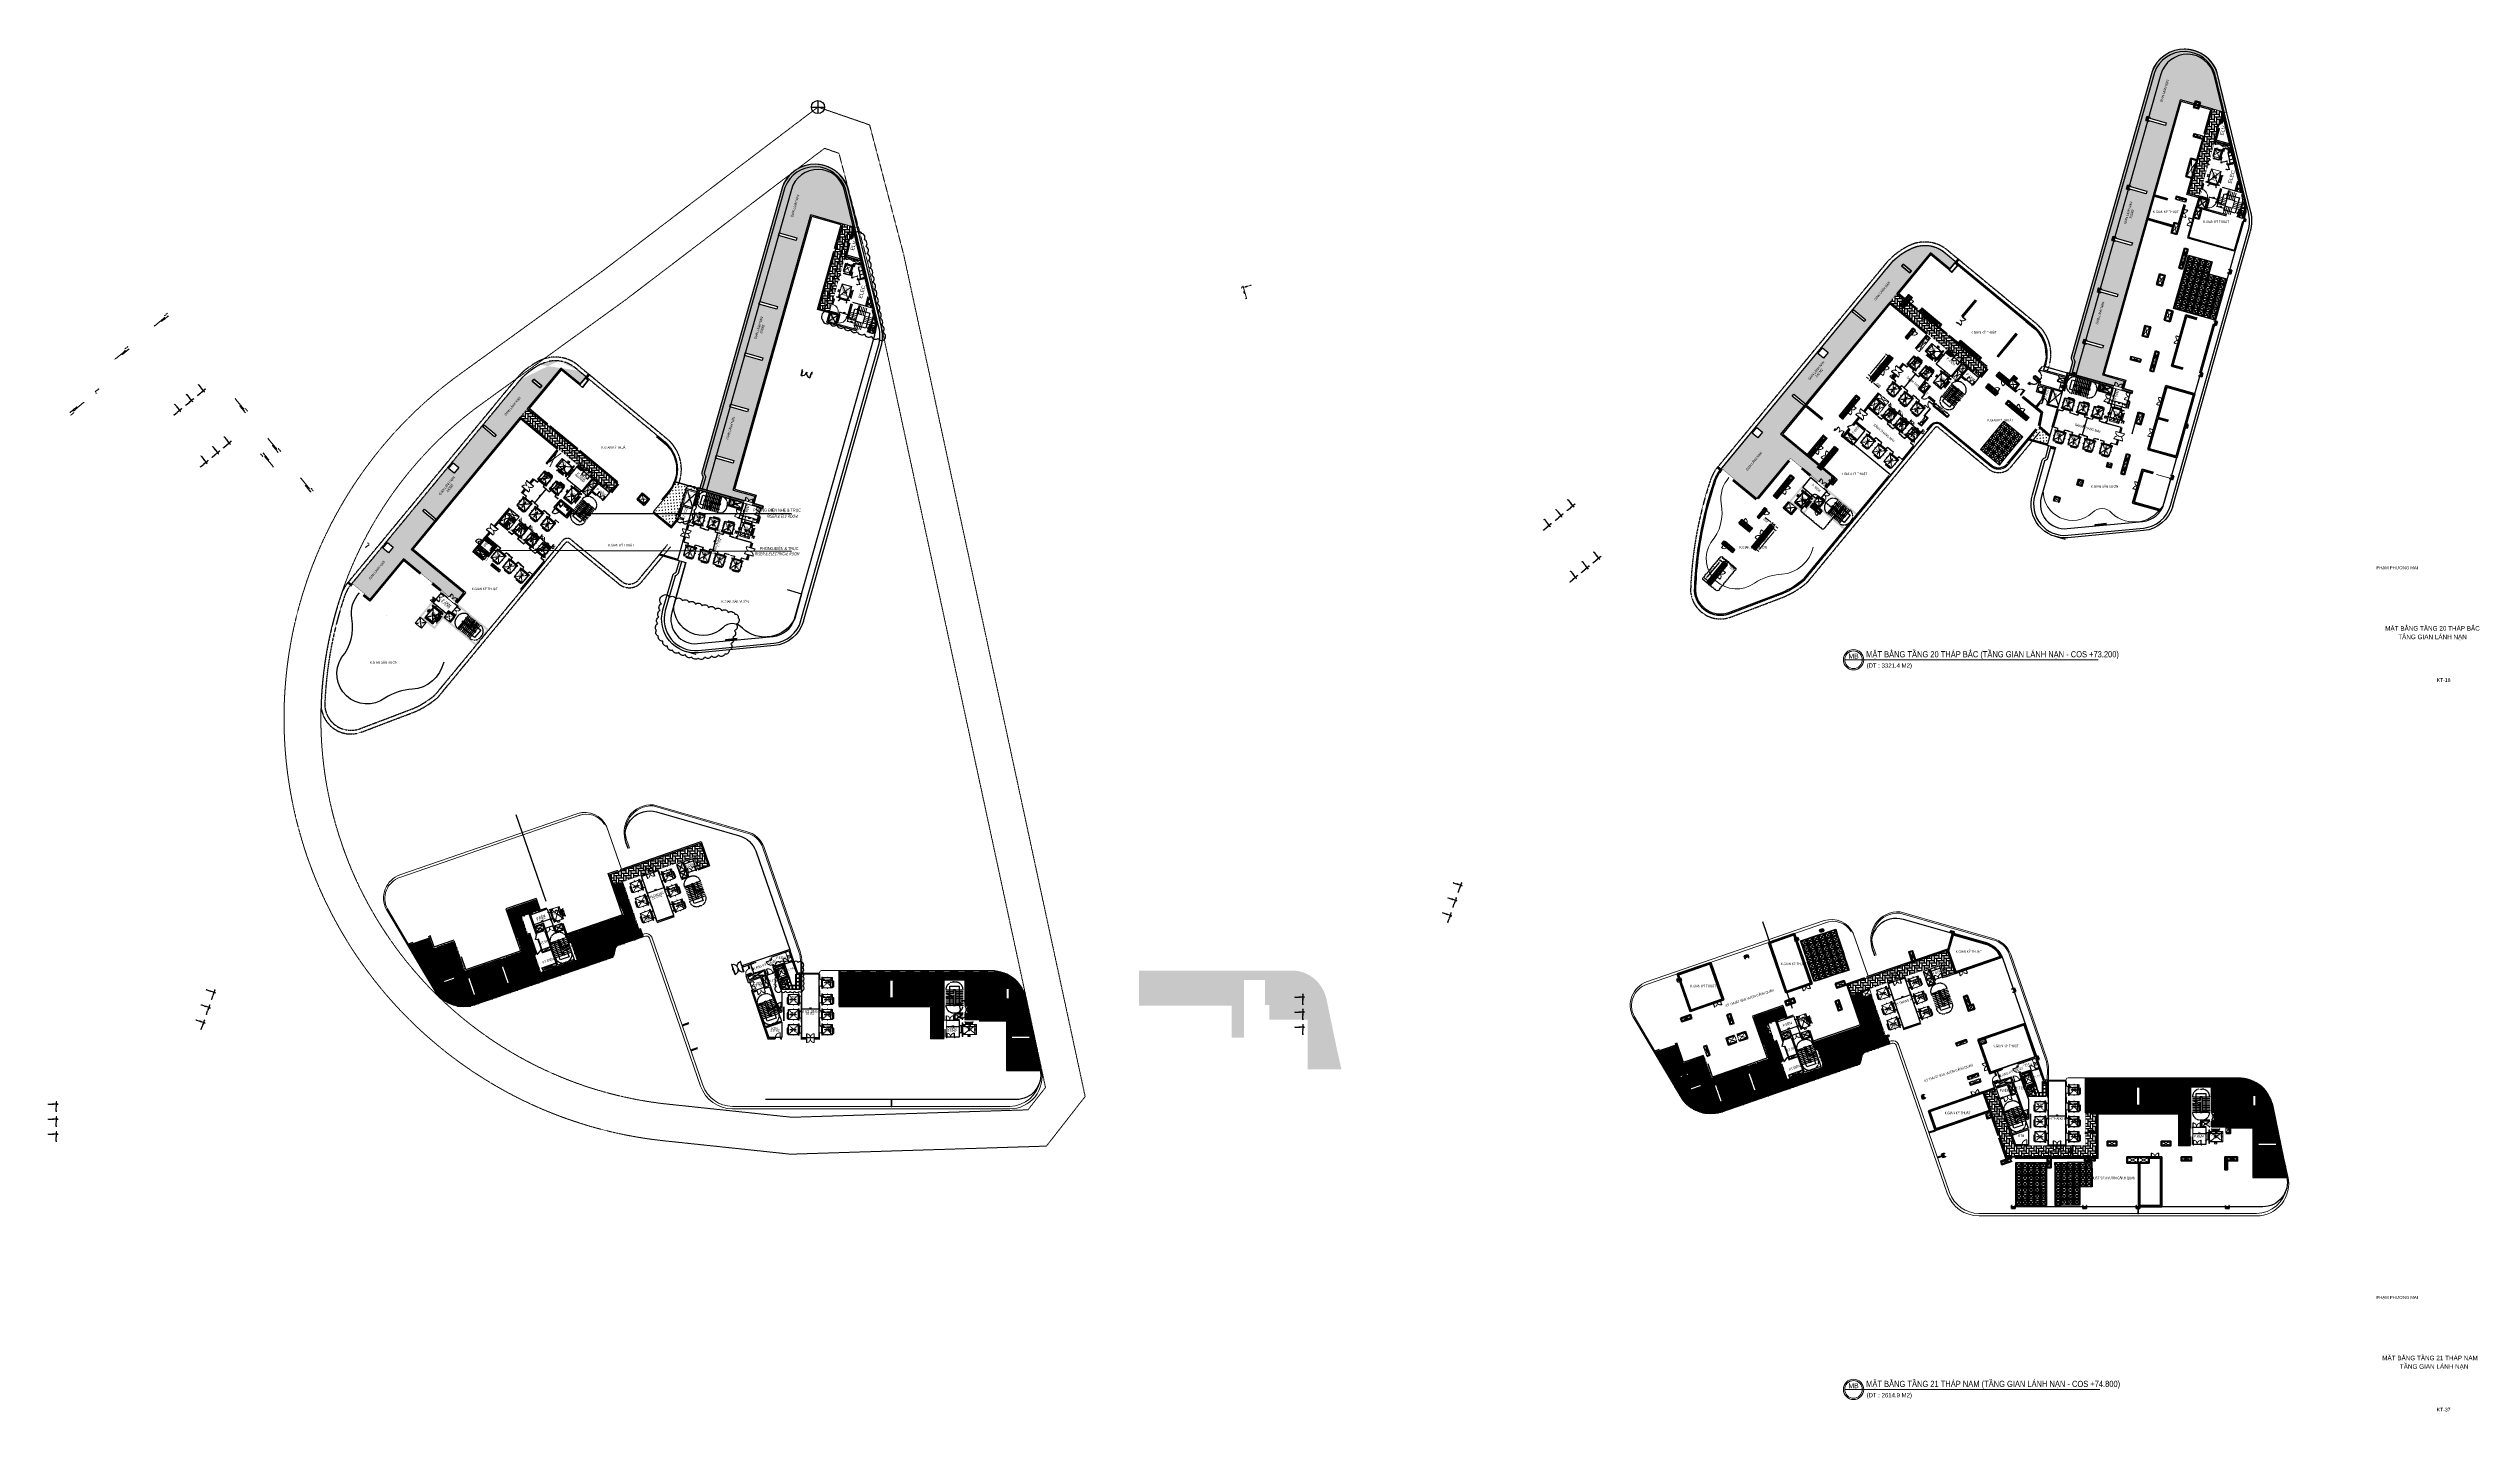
# Model space of a CAD drawing. Header units: millimetres. Extents: x -1307397 to 11565522512, y -626897 to 1138105.
# Drawn here: x -162484 to 232038, y -43217 to 178716 of the extents above; entities that cross this region are included whole.
import ezdxf
from ezdxf.enums import TextEntityAlignment as Align
from ezdxf.xclip import XClip

# ---------------------------------------------------------------- set-up
doc = ezdxf.new("R2010")
doc.units = ezdxf.units.MM
doc.header["$MEASUREMENT"] = 0
doc.header["$XCLIPFRAME"] = 0
doc.set_wipeout_variables(frame=1)
for name, pattern in [('ACAD_ISO02W100', [15, 12, -3]), ('ACAD_ISO14W100', [24, 12, -3, 0, -3, 0, -3, 0, -3]), ('CENTER', [2, 1.25, -0.25, 0.25, -0.25]), ('CENTERX2', [4, 2.5, -0.5, 0.5, -0.5]), ('COLD_WATER', [10.5, 6.5, -2, 0, -2]), ('HIDDEN', [0.375, 0.25, -0.125]), ('HIDDEN2', [0.1875, 0.125, -0.0625]), ('PHANTOMX2', [5, 2.5, -0.5, 0.5, -0.5, 0.5, -0.5]), ('TYPICAL 2 +1 BEDROOM FRONT$0$DASHED2', [9.525, 6.35, -3.175]), ('VENT', [3, 2, -1]), ('Xref_NT1+NT2_MBDV Cot vach_220729$0$ACAD_ISO02W100', [15, 12, -3]), ('Xref_NT1+NT2_MBDV Cot vach_220729$0$CENTERX2', [4, 2.5, -0.5, 0.5, -0.5]), ('Xref_NT1+NT2_MBDV Cot vach_220729$0$DASH', [0.35, 0.25, -0.1]), ('Xref_NT1+NT2_MBDV Cot vach_220729$0$HIDDEN', [0.375, 0.25, -0.125]), ('Xref_NT1+NT2_MBDV Cot vach_220729$0$HIDDEN2', [0.1875, 0.125, -0.0625]), ('Xref_NT1+NT2_MBDV Cot vach_220729$0$PHANTOMX2', [5, 2.5, -0.5, 0.5, -0.5, 0.5, -0.5]), ('Xref_ST_MBDV Cot vach 30.7.2022$0$ACAD_ISO02W100', [15, 12, -3]), ('Xref_ST_MBDV Cot vach 30.7.2022$0$CENTERX2', [4, 2.5, -0.5, 0.5, -0.5]), ('Xref_ST_MBDV Cot vach 30.7.2022$0$HIDDEN', [0.375, 0.25, -0.125]), ('Xref_ST_MBDV Cot vach 30.7.2022$0$HIDDEN2', [0.1875, 0.125, -0.0625]), ('Xref_ST_MBDV Cot vach 30.7.2022$0$PHANTOMX2', [5, 2.5, -0.5, 0.5, -0.5, 0.5, -0.5]), ('Xref_ST_MBDV Cot vach 30.7.2022$0$ST_MBDV Cot vach 220803$0$HIDDEN', [0.375, 0.25, -0.125]), ('Xref_ST_MBDV Cot vach 30.7.2022$0$ST_MBDV Cot vach 220803$0$PHANTOMX2', [5, 2.5, -0.5, 0.5, -0.5, 0.5, -0.5]), ('Xref_ST_MBDV Cot vach 30.7.2022$0$ST_MBDV Cot vach 220803$0$Xref_ST_MBDV Cot vach 30.7.2022$0$HIDDEN', [0.375, 0.25, -0.125])]:
    doc.linetypes.add(name, pattern=pattern)
for name, color, linetype in [('1-CAPLANH', 4, 'Continuous'), ('220403_HDN_Penthouse Plan$0$A-_FURN----_E-_N', 251, 'Continuous'), ('A-ANNO-ROOM', 50, 'Continuous'), ('A-CORE-OTLN', 160, 'Continuous'), ('A-FLOR-STRS', 1, 'Continuous'), ('A-FLOR-STRS-ARROW', 8, 'Continuous'), ('A-GLAZ', 135, 'Continuous'), ('A-WALL', 11, 'Continuous'), ('A-WALL-FNSH', 11, 'Continuous'), ('A-WALL-PATT', 251, 'Continuous'), ('AUDIT_I_220808132811-12', 1, 'Continuous'), ('ccu11-Dim', 8, 'Continuous'), ('ccu12-Hatch', 250, 'Continuous'), ('ccu12-Thay', 7, 'Continuous'), ('dien tich thong thuy', 3, 'Continuous'), ('IDEA - dim', 251, 'Continuous'), ('KT-Cua', 36, 'Continuous'), ('KT-Khuat', 9, 'HIDDEN'), ('KT-Net manh', 139, 'Continuous'), ('KT-Noi that', 32, 'Continuous'), ('KT-Text', 7, 'Continuous'), ('KT-Thay', 7, 'Continuous'), ('KT-Tuong', 1, 'Continuous'), ('M-CHILLEDWTR-35CHW', 63, 'CHW'), ('M-GENERAL-15', 6, 'Continuous'), ('MEP-00-GENERAL-15', 6, 'Continuous'), ('MEP-00-TEXT', 7, 'Continuous'), ('MEP-E-P-WIRE', 7, 'P'), ('MEP-F-SPK-100', 5, 'Continuous'), ('MEP-H-N-CWATR-50CW', 3, 'COLD_WATER'), ('MEP-H-N-DRAIN-70', 142, 'Continuous'), ('MEP-H-N-FITTING-35', 2, 'Continuous'), ('MEP-H-N-HWATR-50HW', 14, 'HWS'), ('MEP-H-N-HWATR-50HWR', 200, 'ACAD_ISO14W100'), ('MEP-H-N-VENT-35VE', 2, 'VENT'), ('MEP-M-DUCT-15', 6, 'Continuous'), ('MEP-M-DUCT-25', 7, 'Continuous'), ('ONG', 150, 'Continuous'), ('SPE-MEP-E-SLAB OPENING', 6, 'Continuous'), ('SPE-MEP-E-SLAB TEXT', 6, 'Continuous'), ('SPE-MEP-Electric', 210, 'Continuous'), ('SPE-MEP-General', 71, 'Continuous'), ('SPE-MEP-Updated-22 07 22', 7, 'Continuous'), ('THAY', 8, 'Continuous'), ('THIET BI', 13, 'Continuous'), ('TYPICAL 2 +1 BEDROOM FRONT$0$A-_DOOR----_E-', 32, 'Continuous'), ('x_07 Level 7$0$x-Col Lvl 5$0$A-ELEV-13FINE', 8, 'Continuous'), ('Xref_NT1+NT2_MBDV Cot vach_220729$0$A-FLOR-STRS-ARROW', 8, 'Continuous'), ('Xref_NT1+NT2_MBDV Cot vach_220729$0$ccu12-Hatch', 250, 'Continuous'), ('Xref_NT1+NT2_MBDV Cot vach_220729$0$ccu12-Thay', 7, 'Continuous'), ('Xref_NT1+NT2_MBDV Cot vach_220729$0$KC-Betong', 6, 'Continuous'), ('Xref_NT1+NT2_MBDV Cot vach_220729$0$KT-Khuat', 9, 'Xref_NT1+NT2_MBDV Cot vach_220729$0$HIDDEN'), ('Xref_NT1+NT2_MBDV Cot vach_220729$0$KT-Net manh', 139, 'Continuous'), ('Xref_NT1+NT2_MBDV Cot vach_220729$0$KT-Text', 7, 'Continuous'), ('Xref_NT1+NT2_MBDV Cot vach_220729$0$KT-Thay', 7, 'Continuous'), ('Xref_NT1+NT2_MBDV Cot vach_220729$0$KT-Tuong', 1, 'Continuous'), ('Xref_NT1+NT2_MBDV Cot vach_220729$0$SPE-MEP-Updated-22 07 22', 7, 'Continuous'), ('Xref_ST_MBDV Cot vach 30.7.2022$0$A-FLOR-STRS-ARROW', 8, 'Continuous'), ('Xref_ST_MBDV Cot vach 30.7.2022$0$IDEA - dim', 251, 'Continuous'), ('Xref_ST_MBDV Cot vach 30.7.2022$0$KT-Dim', 8, 'Continuous'), ('Xref_ST_MBDV Cot vach 30.7.2022$0$KT-Khuat', 9, 'Xref_ST_MBDV Cot vach 30.7.2022$0$HIDDEN'), ('Xref_ST_MBDV Cot vach 30.7.2022$0$KT-Net manh', 139, 'Continuous'), ('Xref_ST_MBDV Cot vach 30.7.2022$0$KT-Text', 7, 'Continuous'), ('Xref_ST_MBDV Cot vach 30.7.2022$0$KT-Thay', 7, 'Continuous'), ('Xref_ST_MBDV Cot vach 30.7.2022$0$KT-Tuong', 1, 'Continuous'), ('Xref_ST_MBDV Cot vach 30.7.2022$0$ST_MBDV Cot vach 220803$0$220403_HDN_Penthouse Plan$0$A-_FURN----_E-_N', 251, 'Continuous'), ('Xref_ST_MBDV Cot vach 30.7.2022$0$ST_MBDV Cot vach 220803$0$KT-Khuat', 9, 'Xref_ST_MBDV Cot vach 30.7.2022$0$ST_MBDV Cot vach 220803$0$HIDDEN'), ('Xref_ST_MBDV Cot vach 30.7.2022$0$ST_MBDV Cot vach 220803$0$KT-Net manh', 139, 'Continuous'), ('Xref_ST_MBDV Cot vach 30.7.2022$0$ST_MBDV Cot vach 220803$0$KT-Text', 7, 'Continuous'), ('Xref_ST_MBDV Cot vach 30.7.2022$0$ST_MBDV Cot vach 220803$0$Xref_ST_MBDV Cot vach 30.7.2022$0$KT-Text', 7, 'Continuous'), ('Xref_ST_MBDV Cot vach 30.7.2022$0$ST_MBDV Cot vach 220803$0$Xref_ST_MBDV Cot vach 30.7.2022$0$KT-Tuong', 1, 'Continuous')]:
    doc.layers.add(name, color=color, linetype=linetype)
for name, color, linetype, lineweight in [('A-DOOR', 1, 'Continuous', 9), ('AUDIT_I_220808132811-11', 7, 'Continuous', 9), ('bo dat CXCL', 92, 'Continuous', 18), ('CUA', 37, 'Continuous', 13), ('D-building block', 8, 'Continuous', 13), ('khung layout', 8, 'Continuous', 9), ('KT-Ghi chu', 7, 'Continuous', 15), ('KT-Kich thuoc', 159, 'Continuous', 18), ('KT-lomo nuoc', 3, 'HIDDEN', 5), ('KT-Net cat', 1, 'Continuous', 40), ('KT-Net cot', 2, 'Continuous', 50), ('KT-Net cua', 87, 'Continuous', 9), ('KT-Net thay', 7, 'Continuous', 15), ('KT-Noi thatwc', 49, 'Continuous', 9), ('NQH-A-FURN-IDEN', 43, 'Continuous', 9), ('SPE-MEP-Fire', 10, 'Continuous', 0), ('SPE-MEP-H-SLAB OPENING', 3, 'Continuous', 0), ('SPE-MEP-HVAC', 140, 'Continuous', 0), ('SPE-MEP-M-SLAB OPENING', 4, 'Continuous', 0), ('SPE-MEP-M-WALL OPENING', 81, 'Continuous', 0), ('SPE-MEP-Plumbing', 90, 'Continuous', 0), ('Xref_NT1+NT2_MBDV Cot vach_220729$0$CUA', 37, 'Continuous', 13), ('Xref_NT1+NT2_MBDV Cot vach_220729$0$KT-Kich thuoc', 159, 'Continuous', 18), ('Xref_NT1+NT2_MBDV Cot vach_220729$0$KT-Net cot vach', 6, 'Continuous', 50), ('Xref_NT1+NT2_MBDV Cot vach_220729$0$KT-Noi that', 36, 'Continuous', 9), ('Xref_NT1+NT2_MBDV Cot vach_220729$0$Level 15', 7, 'Continuous', 0), ('Xref_NT1+NT2_MBDV Cot vach_220729$0$SPE-MEP-Fire', 10, 'Continuous', 0), ('Xref_NT1+NT2_MBDV Cot vach_220729$0$SPE-MEP-HVAC', 140, 'Continuous', 0), ('Xref_ST_MBDV Cot vach 30.7.2022$0$CUA', 37, 'Continuous', 13), ('Xref_ST_MBDV Cot vach 30.7.2022$0$KT-Net cot vach', 6, 'Continuous', 50), ('Xref_ST_MBDV Cot vach 30.7.2022$0$KT-Net cua', 87, 'Continuous', 9), ('Xref_ST_MBDV Cot vach 30.7.2022$0$KT-Net thay', 7, 'Continuous', 15), ('Xref_ST_MBDV Cot vach 30.7.2022$0$KT-Noi that', 36, 'Continuous', 9), ('Xref_ST_MBDV Cot vach 30.7.2022$0$ST_MBDV Cot vach 220803$0$KT-Noi that', 36, 'Continuous', 9), ('Xref_ST_MBDV Cot vach 30.7.2022$0$ST_MBDV Cot vach 220803$0$Xref_ST_MBDV Cot vach 30.7.2022$0$CUA', 37, 'Continuous', 13), ('Xref_ST_MBDV Cot vach 30.7.2022$0$ST_MBDV Cot vach 220803$0$Xref_ST_MBDV Cot vach 30.7.2022$0$KT-Net cot vach', 6, 'Continuous', 50)]:
    doc.layers.add(name, color=color, linetype=linetype, lineweight=lineweight)
doc.styles.add('00 Text ccu dim', font='vnsimli.shx', dxfattribs={"width": 0.7})
doc.styles.add('220126_HDN_HBA typical plan$0$211210_HDN_HBA_TYPICAL PLAN CORE OPT 1$0$HBA-Text', font='GOTHIC.TTF')
doc.styles.add('51KHUNG TEN$0$khung ten A1$1$Standard', font='', dxfattribs={"width": 0.9})
doc.styles.add('Arial', font='arial.ttf', dxfattribs={"width": 0.7})
doc.styles.add('AUDIT_D_220808132811-16', font='txt')
doc.styles.add('DIM', font='vnsimli.shx', dxfattribs={"width": 0.7})
doc.styles.add('ROMANS', font='ROMANS.SHX')
doc.styles.add('SPE-EN', font='arial.ttf', dxfattribs={"width": 0.7, "oblique": 10})
doc.styles.get("Standard").update_dxf_attribs({"font": 'arial.ttf'})
doc.styles.add('xref.N.Cot vach tang N2$0$DIM', font='vnsimli.shx', dxfattribs={"width": 0.7})
doc.styles.add('Xref_NT1+NT2_MBDV Cot vach_220729$0$Arial', font='arial.ttf', dxfattribs={"width": 0.7})
doc.styles.add('Xref_NT1+NT2_MBDV Cot vach_220729$0$DIM', font='vnsimli.shx', dxfattribs={"width": 0.7})
doc.styles.add('Xref_NT1+NT2_MBDV Cot vach_220729$0$ROMANS', font='ROMANS.SHX')
doc.styles.add('Xref_NT1+NT2_MBDV Cot vach_220729$0$Standard', font='arial.ttf')
doc.styles.add('Xref_NT1+NT2_MBDV Cot vach_220729$0$xref.N.Cot vach tang N2$0$DIM', font='vnsimli.shx', dxfattribs={"width": 0.7})
doc.styles.add('Xref_ST_MBDV Cot vach 30.7.2022$0$Arial', font='arial.ttf', dxfattribs={"width": 0.7})
doc.styles.add('Xref_ST_MBDV Cot vach 30.7.2022$0$DIM', font='vnsimli.shx', dxfattribs={"width": 0.7})
doc.styles.add('Xref_ST_MBDV Cot vach 30.7.2022$0$ROMANS', font='ROMANS.SHX')
doc.styles.add('Xref_ST_MBDV Cot vach 30.7.2022$0$ST_MBDV Cot vach 220803$0$Arial', font='arial.ttf', dxfattribs={"width": 0.7})
doc.styles.add('Xref_ST_MBDV Cot vach 30.7.2022$0$ST_MBDV Cot vach 220803$0$DIM', font='vnsimli.shx', dxfattribs={"width": 0.7})
doc.styles.add('Xref_ST_MBDV Cot vach 30.7.2022$0$ST_MBDV Cot vach 220803$0$Xref_ST_MBDV Cot vach 30.7.2022$0$Arial', font='arial.ttf', dxfattribs={"width": 0.7})
doc.styles.add('Xref_ST_MBDV Cot vach 30.7.2022$0$xref.N.Cot vach tang N2$0$DIM', font='vnsimli.shx', dxfattribs={"width": 0.7})
doc.styles.get('51KHUNG TEN$0$khung ten A1$1$Standard').set_extended_font_data('.VnArialH')
doc.linetypes.add('CHW', pattern='A,10,-3.4,["CHW",AUDIT_D_220808132811-16,S=1.8,R=0,X=-2.8,Y=-0.77],-3.4', length=16.8)
doc.linetypes.add('HWS', pattern='A,8.75,-0.785714,["HWS",Standard,S=3,R=0,X=0,Y=-1.5],-10.214286,8.75', length=28.5)
doc.linetypes.add('P', pattern='A,10,-2.5,["P",Standard,S=1.8,R=0,X=-0.8,Y=-0.77],-2.5', length=15)
doc.dimstyles.new('00A1CCU_1-100', dxfattribs={"dimscale": 100, "dimtxt": 3, "dimasz": 1.5, "dimexe": 1, "dimexo": 0, "dimgap": 0.6, "dimtad": 1, "dimdec": 0, "dimrnd": 0.5, "dimzin": 0, "dimdsep": 46, "dimtxsty": '00 Text ccu dim', "dimblk1": 'ARCHTICK', "dimblk2": 'ARCHTICK', "dimsah": 1, "dimcen": 2, "dimdle": 1, "dimclrd": 256, "dimclre": 256, "dimclrt": 31, "dimadec": 0, "dimazin": 0, "dimtfac": 1, "dimtdec": 0, "dimtix": 1, "dimtmove": 2, "dimatfit": 3, "dimldrblk": 'OPEN90', "dimfxl": 1, "dimtvp": 0.833333, "dimtolj": 1, "dimtzin": 0, "dimarcsym": 0})
doc.dimstyles.new('CCU 1-100 A1', dxfattribs={"dimscale": 100, "dimtxt": 2.2, "dimasz": 1, "dimexe": 1, "dimexo": 0, "dimgap": 1, "dimtad": 1, "dimdec": 0, "dimdsep": 46, "dimtxsty": 'DIM', "dimblk1": 'ARCHTICK', "dimblk2": 'ARCHTICK', "dimsah": 1, "dimcen": 0, "dimdle": 1, "dimclrd": 256, "dimclre": 256, "dimclrt": 31, "dimadec": 0, "dimazin": 0, "dimtfac": 1, "dimtdec": 0, "dimtix": 1, "dimtmove": 2, "dimatfit": 3, "dimldrblk": 'ARCHTICK', "dimfxl": 8, "dimtolj": 1, "dimarcsym": 0})
doc.dimstyles.new('SPE-DIM150', dxfattribs={"dimscale": 150, "dimtxt": 2.5, "dimasz": 2.5, "dimexe": 1.25, "dimexo": 0.625, "dimtad": 1, "dimdec": 0, "dimtxsty": 'Standard', "dimcen": 2.5, "dimadec": 0, "dimazin": 0, "dimtfac": 1, "dimtdec": 0, "dimtmove": 0, "dimatfit": 3, "dimldrblk": 'CLOSEDBLANK', "dimfxl": 1, "dimarcsym": 0})
doc.dimstyles.new('SPE-DIM25', dxfattribs={"dimscale": 25, "dimtxt": 2.5, "dimasz": 2.5, "dimexe": 1.25, "dimexo": 0.625, "dimtad": 1, "dimdec": 0, "dimtxsty": 'Standard', "dimcen": 2.5, "dimadec": 0, "dimazin": 0, "dimtfac": 1, "dimtdec": 0, "dimtmove": 0, "dimatfit": 3, "dimldrblk": 'CLOSEDBLANK', "dimfxl": 1, "dimarcsym": 0})
doc.dimstyles.new('SPE-DIM50', dxfattribs={"dimscale": 50, "dimtxt": 2.5, "dimasz": 2.5, "dimexe": 1.25, "dimexo": 0.625, "dimtad": 1, "dimdec": 0, "dimtxsty": 'Standard', "dimblk": 'CLOSEDBLANK', "dimcen": 2.5, "dimadec": 0, "dimazin": 0, "dimtfac": 1, "dimtdec": 0, "dimtmove": 0, "dimatfit": 3, "dimldrblk": 'CLOSEDBLANK', "dimfxl": 1, "dimarcsym": 0})
doc.dimstyles.new('xref.N.Cot vach tang N2$0$CCU 1-100 A1', dxfattribs={"dimscale": 100, "dimtxt": 2.2, "dimasz": 1, "dimexe": 1, "dimexo": 0, "dimgap": 1, "dimtad": 1, "dimdec": 0, "dimdsep": 46, "dimtxsty": 'xref.N.Cot vach tang N2$0$DIM', "dimblk1": 'xref.N.Cot vach tang N2$0$_ARCHTICK', "dimblk2": 'xref.N.Cot vach tang N2$0$_ARCHTICK', "dimsah": 1, "dimcen": 0, "dimdle": 1, "dimclrd": 256, "dimclre": 256, "dimclrt": 31, "dimadec": 0, "dimazin": 0, "dimtfac": 1, "dimtdec": 0, "dimtix": 1, "dimtmove": 2, "dimatfit": 3, "dimldrblk": 'xref.N.Cot vach tang N2$0$_ARCHTICK', "dimfxl": 8, "dimtolj": 1, "dimarcsym": 0})
doc.dimstyles.new('Xref_NT1+NT2_MBDV Cot vach_220729$0$CCU 1-100 A1', dxfattribs={"dimscale": 100, "dimtxt": 2.2, "dimasz": 1, "dimexe": 1, "dimexo": 0, "dimgap": 1, "dimtad": 1, "dimdec": 0, "dimdsep": 46, "dimtxsty": 'Xref_NT1+NT2_MBDV Cot vach_220729$0$DIM', "dimblk1": 'Xref_NT1+NT2_MBDV Cot vach_220729$0$_ARCHTICK', "dimblk2": 'Xref_NT1+NT2_MBDV Cot vach_220729$0$_ARCHTICK', "dimsah": 1, "dimcen": 0, "dimdle": 1, "dimclrd": 256, "dimclre": 256, "dimclrt": 31, "dimadec": 0, "dimazin": 0, "dimtfac": 1, "dimtdec": 0, "dimtix": 1, "dimtmove": 2, "dimatfit": 3, "dimldrblk": 'Xref_NT1+NT2_MBDV Cot vach_220729$0$_ARCHTICK', "dimfxl": 8, "dimtolj": 1, "dimarcsym": 0})
doc.dimstyles.new('Xref_NT1+NT2_MBDV Cot vach_220729$0$xref.N.Cot vach tang N2$0$CCU 1-100 A1', dxfattribs={"dimscale": 100, "dimtxt": 2.2, "dimasz": 1, "dimexe": 1, "dimexo": 0, "dimgap": 1, "dimtad": 1, "dimdec": 0, "dimdsep": 46, "dimtxsty": 'Xref_NT1+NT2_MBDV Cot vach_220729$0$xref.N.Cot vach tang N2$0$DIM', "dimblk1": 'Xref_NT1+NT2_MBDV Cot vach_220729$0$xref.N.Cot vach tang N2$0$_ARCHTICK', "dimblk2": 'Xref_NT1+NT2_MBDV Cot vach_220729$0$xref.N.Cot vach tang N2$0$_ARCHTICK', "dimsah": 1, "dimcen": 0, "dimdle": 1, "dimclrd": 256, "dimclre": 256, "dimclrt": 31, "dimadec": 0, "dimazin": 0, "dimtfac": 1, "dimtdec": 0, "dimtix": 1, "dimtmove": 2, "dimatfit": 3, "dimldrblk": 'Xref_NT1+NT2_MBDV Cot vach_220729$0$xref.N.Cot vach tang N2$0$_ARCHTICK', "dimfxl": 8, "dimtolj": 1, "dimarcsym": 0})
doc.dimstyles.new('Xref_ST_MBDV Cot vach 30.7.2022$0$CCU 1-100 A1', dxfattribs={"dimscale": 100, "dimtxt": 2.2, "dimasz": 1, "dimexe": 1, "dimexo": 0, "dimgap": 1, "dimtad": 1, "dimdec": 0, "dimdsep": 46, "dimtxsty": 'Xref_ST_MBDV Cot vach 30.7.2022$0$DIM', "dimblk1": 'Xref_ST_MBDV Cot vach 30.7.2022$0$_ARCHTICK', "dimblk2": 'Xref_ST_MBDV Cot vach 30.7.2022$0$_ARCHTICK', "dimsah": 1, "dimcen": 0, "dimdle": 1, "dimclrd": 256, "dimclre": 256, "dimclrt": 31, "dimadec": 0, "dimazin": 0, "dimtfac": 1, "dimtdec": 0, "dimtix": 1, "dimtmove": 2, "dimatfit": 3, "dimldrblk": 'Xref_ST_MBDV Cot vach 30.7.2022$0$_ARCHTICK', "dimfxl": 8, "dimtolj": 1, "dimarcsym": 0})
doc.dimstyles.new('Xref_ST_MBDV Cot vach 30.7.2022$0$ST_MBDV Cot vach 220803$0$CCU 1-100 A1', dxfattribs={"dimscale": 100, "dimtxt": 2.2, "dimasz": 1, "dimexe": 1, "dimexo": 0, "dimgap": 1, "dimtad": 1, "dimdec": 0, "dimdsep": 46, "dimtxsty": 'Xref_ST_MBDV Cot vach 30.7.2022$0$ST_MBDV Cot vach 220803$0$DIM', "dimblk1": 'Xref_ST_MBDV Cot vach 30.7.2022$0$ST_MBDV Cot vach 220803$0$_ARCHTICK', "dimblk2": 'Xref_ST_MBDV Cot vach 30.7.2022$0$ST_MBDV Cot vach 220803$0$_ARCHTICK', "dimsah": 1, "dimcen": 0, "dimdle": 1, "dimclrd": 256, "dimclre": 256, "dimclrt": 31, "dimadec": 0, "dimazin": 0, "dimtfac": 1, "dimtdec": 0, "dimtix": 1, "dimtmove": 2, "dimatfit": 3, "dimldrblk": 'Xref_ST_MBDV Cot vach 30.7.2022$0$ST_MBDV Cot vach 220803$0$_ARCHTICK', "dimfxl": 8, "dimtolj": 1, "dimarcsym": 0})
doc.dimstyles.new('Xref_ST_MBDV Cot vach 30.7.2022$0$xref.N.Cot vach tang N2$0$CCU 1-100 A1', dxfattribs={"dimscale": 100, "dimtxt": 2.2, "dimasz": 1, "dimexe": 1, "dimexo": 0, "dimgap": 1, "dimtad": 1, "dimdec": 0, "dimdsep": 46, "dimtxsty": 'Xref_ST_MBDV Cot vach 30.7.2022$0$xref.N.Cot vach tang N2$0$DIM', "dimblk1": 'Xref_ST_MBDV Cot vach 30.7.2022$0$xref.N.Cot vach tang N2$0$_ARCHTICK', "dimblk2": 'Xref_ST_MBDV Cot vach 30.7.2022$0$xref.N.Cot vach tang N2$0$_ARCHTICK', "dimsah": 1, "dimcen": 0, "dimdle": 1, "dimclrd": 256, "dimclre": 256, "dimclrt": 31, "dimadec": 0, "dimazin": 0, "dimtfac": 1, "dimtdec": 0, "dimtix": 1, "dimtmove": 2, "dimatfit": 3, "dimldrblk": 'Xref_ST_MBDV Cot vach 30.7.2022$0$xref.N.Cot vach tang N2$0$_ARCHTICK', "dimfxl": 8, "dimtolj": 1, "dimarcsym": 0})
pattern_1 = [(45, (0, 0), (-11.2253, 11.2253), [])]
pattern_2 = [(90, (222978, 18737), (-400, 400), [1200, -400]), (180, (222978, 19137), (-400, 400), [1200, -400])]

# ---------------------------------------------------------------- blocks, each defined once
blk = doc.blocks.new('P150')
for points in [[(-1.6, 0), (-1.55, 0), (-1.55, 0.1), (-1.6, 0.1)], [(-1.53, 0.1), (-1.55, 0.1), (-1.55, 0.85), (-1.53, 0.85)], [(-0.05, 0.1), (-0.07, 0.1), (-0.07, 0.85), (-0.05, 0.85)], [(-0.05, 0), (0, 0), (0, 0.1), (-0.05, 0.1)]]:
    blk.add_lwpolyline(points, close=True)
for centre, start, end in [((-1.55, 0.1), 0, 90), ((-0.05, 0.1), 90, 180)]:
    blk.add_arc(centre, 0.75, start, end)
blk = doc.blocks.new('Louvre')
for p, q in [((-390, 976, 0), (-295, 1009, 0)), ((-374, 929, 0), (-279, 961, 0)), ((-357, 881, 0), (-263, 914, 0)), ((-341, 834, 0), (-246, 867, 0)), ((-325, 787, 0), (-230, 820, 0)), ((-308, 740, 0), (-214, 772, 0)), ((-292, 692, 0), (-197, 725, 0)), ((-276, 645, 0), (-181, 678, 0)), ((-260, 598, 0), (-165, 631, 0)), ((-243, 551, 0), (-148, 583, 0)), ((-227, 503, 0), (-132, 536, 0)), ((-211, 456, 0), (-116, 489, 0)), ((-194, 409, 0), (-99, 442, 0)), ((-178, 362, 0), (-83, 394, 0)), ((-162, 314, 0), (-67, 347, 0)), ((-145, 267, 0), (-50, 300, 0)), ((-129, 220, 0), (-34, 253, 0)), ((-113, 172, 0), (-18, 205, 0)), ((-96, 125, 0), (-1, 158, 0)), ((-80, 78, 0), (15, 111, 0)), ((-64, 31, 0), (31, 63, 0)), ((-47, -17, 0), (48, 16, 0))]:
    blk.add_line(p, q)
at = {"elevation": 0}
blk.add_lwpolyline([(48, 16), (-311, 1056), (-406, 1023), (-47, -17)], close=True, dxfattribs=at)
blk = doc.blocks.new('Xref_NT1+NT2_MBDV Cot vach_220729$0$xref.N.Cot vach tang N2$0$_Open90')
at = {"color": 0, "linetype": 'ByBlock', "lineweight": -2}
for p, q in [((0, 0), (-1, 0)), ((-0.5, 0.5), (0, 0)), ((0, 0), (-0.5, -0.5))]:
    blk.add_line(p, q, dxfattribs=at)
blk = doc.blocks.new('*D53')
at = {"layer": 'Defpoints', "color": 0, "transparency": 16777216}
for p in [(-424, -515), (-353, -515, 0), (-353, -2115, 0)]:
    blk.add_point(p, dxfattribs=at)
at = {"layer": 'Xref_NT1+NT2_MBDV Cot vach_220729$0$KT-Noi that', "color": 5, "transparency": 16777216}
for p, q in [((-353, -515), (-474, -515)), ((-353, -2115), (-474, -2115)), ((-424, -565), (-424, -1155)), ((-424, -2065), (-424, -1512))]:
    blk.add_line(p, q, dxfattribs=at)
at = {"layer": 'Xref_NT1+NT2_MBDV Cot vach_220729$0$KT-Noi that', "color": 5, "transparency": 16777216, "xscale": 50, "yscale": 50, "zscale": 50}
for p, rotation in [((-424, -515), 90), ((-424, -2115), 270)]:
    blk.add_blockref('Xref_NT1+NT2_MBDV Cot vach_220729$0$xref.N.Cot vach tang N2$0$_Open90', p, dxfattribs=dict(at, rotation=rotation))
at = {"layer": 'Xref_NT1+NT2_MBDV Cot vach_220729$0$KT-Noi that', "color": 5, "transparency": 16777216, "insert": (-424, -1333), "char_height": 110, "attachment_point": 5, "rotation": 90, "style": 'Xref_NT1+NT2_MBDV Cot vach_220729$0$xref.N.Cot vach tang N2$0$DIM'}
blk.add_mtext('\\A1;1600', dxfattribs=at)
blk = doc.blocks.new('Xref_NT1+NT2_MBDV Cot vach_220729$0$xref.N.Cot vach tang N2$0$_ARCHTICK')
at = {"color": 0, "linetype": 'ByBlock', "const_width": 0.15}
blk.add_lwpolyline([(-0.5, -0.5), (0.5, 0.5)], dxfattribs=at)
blk = doc.blocks.new('*D54')
at = {"layer": 'Defpoints', "color": 0, "transparency": 16777216}
for p in [(-2310, -615), (-2310, -827), (-210, -615)]:
    blk.add_point(p, dxfattribs=at)
at = {"layer": 'Xref_NT1+NT2_MBDV Cot vach_220729$0$KT-Noi that', "color": 5, "transparency": 16777216}
for p, q in [((-2310, -615), (-2310, -877)), ((-260, -827), (-2260, -827)), ((-210, -615), (-210, -877))]:
    blk.add_line(p, q, dxfattribs=at)
at = {"layer": 'Xref_NT1+NT2_MBDV Cot vach_220729$0$KT-Noi that', "color": 5, "transparency": 16777216, "xscale": 50, "yscale": 50, "zscale": 50, "rotation": 180}
blk.add_blockref('Xref_NT1+NT2_MBDV Cot vach_220729$0$xref.N.Cot vach tang N2$0$_Open90', (-2310, -827), dxfattribs=at)
at = {"layer": 'Xref_NT1+NT2_MBDV Cot vach_220729$0$KT-Noi that', "color": 5, "transparency": 16777216, "xscale": 50, "yscale": 50, "zscale": 50}
blk.add_blockref('Xref_NT1+NT2_MBDV Cot vach_220729$0$xref.N.Cot vach tang N2$0$_Open90', (-210, -827), dxfattribs=at)
at = {"layer": 'Xref_NT1+NT2_MBDV Cot vach_220729$0$KT-Noi that', "color": 5, "transparency": 16777216, "insert": (-1260, -722), "char_height": 110, "attachment_point": 5, "style": 'Xref_NT1+NT2_MBDV Cot vach_220729$0$xref.N.Cot vach tang N2$0$DIM'}
blk.add_mtext('\\A1;2100', dxfattribs=at)
blk = doc.blocks.new('*D160')
at = {"layer": 'Defpoints', "color": 5, "transparency": 16777216}
for p, q in [((699, 625), (1129, 625)), ((699, 325), (1129, 325)), ((1079, 375), (1079, 575))]:
    blk.add_line(p, q, dxfattribs=at)
at = {"layer": 'Defpoints', "color": 0, "transparency": 16777216}
for p in [(699, 625), (699, 325), (1079, 625)]:
    blk.add_point(p, dxfattribs=at)
at = {"layer": 'Defpoints', "color": 5, "transparency": 16777216, "xscale": 50, "yscale": 50, "zscale": 50}
for p, rotation in [((1079, 625), 90), ((1079, 325), 270)]:
    blk.add_blockref('Xref_NT1+NT2_MBDV Cot vach_220729$0$xref.N.Cot vach tang N2$0$_Open90', p, dxfattribs=dict(at, rotation=rotation))
at = {"layer": 'Defpoints', "color": 5, "transparency": 16777216, "insert": (974, 475), "char_height": 110, "attachment_point": 5, "rotation": 90, "style": 'Xref_NT1+NT2_MBDV Cot vach_220729$0$xref.N.Cot vach tang N2$0$DIM'}
blk.add_mtext('\\A1;300', dxfattribs=at)
blk = doc.blocks.new('*D161')
at = {"layer": 'Defpoints', "color": 5, "transparency": 16777216}
for p, q in [((699, 3225), (1129, 3225)), ((699, 625), (1129, 625)), ((1079, 675), (1079, 3175))]:
    blk.add_line(p, q, dxfattribs=at)
at = {"layer": 'Defpoints', "color": 0, "transparency": 16777216}
for p in [(699, 3225), (699, 625), (1079, 3225)]:
    blk.add_point(p, dxfattribs=at)
at = {"layer": 'Defpoints', "color": 5, "transparency": 16777216, "xscale": 50, "yscale": 50, "zscale": 50}
for p, rotation in [((1079, 3225), 90), ((1079, 625), 270)]:
    blk.add_blockref('Xref_NT1+NT2_MBDV Cot vach_220729$0$xref.N.Cot vach tang N2$0$_Open90', p, dxfattribs=dict(at, rotation=rotation))
at = {"layer": 'Defpoints', "color": 5, "transparency": 16777216, "insert": (974, 1925), "char_height": 110, "attachment_point": 5, "rotation": 90, "style": 'Xref_NT1+NT2_MBDV Cot vach_220729$0$xref.N.Cot vach tang N2$0$DIM'}
blk.add_mtext('\\A1;2600', dxfattribs=at)
blk = doc.blocks.new('*D162')
at = {"layer": 'Defpoints', "color": 5, "transparency": 16777216}
for p, q in [((699, 3525), (1129, 3525)), ((699, 3225), (1129, 3225)), ((1079, 3275), (1079, 3475))]:
    blk.add_line(p, q, dxfattribs=at)
at = {"layer": 'Defpoints', "color": 0, "transparency": 16777216}
for p in [(699, 3525), (699, 3225), (1079, 3525)]:
    blk.add_point(p, dxfattribs=at)
at = {"layer": 'Defpoints', "color": 5, "transparency": 16777216, "xscale": 50, "yscale": 50, "zscale": 50}
for p, rotation in [((1079, 3525), 90), ((1079, 3225), 270)]:
    blk.add_blockref('Xref_NT1+NT2_MBDV Cot vach_220729$0$xref.N.Cot vach tang N2$0$_Open90', p, dxfattribs=dict(at, rotation=rotation))
at = {"layer": 'Defpoints', "color": 5, "transparency": 16777216, "insert": (974, 3375), "char_height": 110, "attachment_point": 5, "rotation": 90, "style": 'Xref_NT1+NT2_MBDV Cot vach_220729$0$xref.N.Cot vach tang N2$0$DIM'}
blk.add_mtext('\\A1;300', dxfattribs=at)
blk = doc.blocks.new('*D163')
at = {"layer": 'Defpoints', "color": 5, "transparency": 16777216}
for p, q in [((2950, 2906), (2950, 3081)), ((3200, 3031), (3000, 3031)), ((3250, 2906), (3250, 3081))]:
    blk.add_line(p, q, dxfattribs=at)
at = {"layer": 'Defpoints', "color": 0, "transparency": 16777216}
for p in [(2950, 3031), (2950, 2906), (3250, 2906)]:
    blk.add_point(p, dxfattribs=at)
at = {"layer": 'Defpoints', "color": 5, "transparency": 16777216, "xscale": 50, "yscale": 50, "zscale": 50, "rotation": 180}
blk.add_blockref('Xref_NT1+NT2_MBDV Cot vach_220729$0$xref.N.Cot vach tang N2$0$_Open90', (2950, 3031), dxfattribs=at)
at = {"layer": 'Defpoints', "color": 5, "transparency": 16777216, "xscale": 50, "yscale": 50, "zscale": 50}
blk.add_blockref('Xref_NT1+NT2_MBDV Cot vach_220729$0$xref.N.Cot vach tang N2$0$_Open90', (3250, 3031), dxfattribs=at)
at = {"layer": 'Defpoints', "color": 5, "transparency": 16777216, "insert": (3100, 3136), "char_height": 110, "attachment_point": 5, "style": 'Xref_NT1+NT2_MBDV Cot vach_220729$0$xref.N.Cot vach tang N2$0$DIM'}
blk.add_mtext('\\A1;300', dxfattribs=at)
blk = doc.blocks.new('*D164')
at = {"layer": 'Defpoints', "color": 5, "transparency": 16777216}
for p, q in [((300, 2906), (300, 3081)), ((2900, 3031), (350, 3031)), ((2950, 2906), (2950, 3081))]:
    blk.add_line(p, q, dxfattribs=at)
at = {"layer": 'Defpoints', "color": 0, "transparency": 16777216}
for p in [(300, 3031), (300, 2906), (2950, 2906)]:
    blk.add_point(p, dxfattribs=at)
at = {"layer": 'Defpoints', "color": 5, "transparency": 16777216, "xscale": 50, "yscale": 50, "zscale": 50, "rotation": 180}
blk.add_blockref('Xref_NT1+NT2_MBDV Cot vach_220729$0$xref.N.Cot vach tang N2$0$_Open90', (300, 3031), dxfattribs=at)
at = {"layer": 'Defpoints', "color": 5, "transparency": 16777216, "xscale": 50, "yscale": 50, "zscale": 50}
blk.add_blockref('Xref_NT1+NT2_MBDV Cot vach_220729$0$xref.N.Cot vach tang N2$0$_Open90', (2950, 3031), dxfattribs=at)
at = {"layer": 'Defpoints', "color": 5, "transparency": 16777216, "insert": (1625, 3136), "char_height": 110, "attachment_point": 5, "style": 'Xref_NT1+NT2_MBDV Cot vach_220729$0$xref.N.Cot vach tang N2$0$DIM'}
blk.add_mtext('\\A1;2650', dxfattribs=at)
blk = doc.blocks.new('*D165')
at = {"layer": 'Defpoints', "color": 5, "transparency": 16777216}
for p, q in [((0, 2906), (0, 3081)), ((250, 3031), (50, 3031)), ((300, 2906), (300, 3081))]:
    blk.add_line(p, q, dxfattribs=at)
at = {"layer": 'Defpoints', "color": 0, "transparency": 16777216}
for p in [(0, 3031), (0, 2906), (300, 2906)]:
    blk.add_point(p, dxfattribs=at)
at = {"layer": 'Defpoints', "color": 5, "transparency": 16777216, "xscale": 50, "yscale": 50, "zscale": 50, "rotation": 180}
blk.add_blockref('Xref_NT1+NT2_MBDV Cot vach_220729$0$xref.N.Cot vach tang N2$0$_Open90', (0, 3031), dxfattribs=at)
at = {"layer": 'Defpoints', "color": 5, "transparency": 16777216, "xscale": 50, "yscale": 50, "zscale": 50}
blk.add_blockref('Xref_NT1+NT2_MBDV Cot vach_220729$0$xref.N.Cot vach tang N2$0$_Open90', (300, 3031), dxfattribs=at)
at = {"layer": 'Defpoints', "color": 5, "transparency": 16777216, "insert": (150, 3136), "char_height": 110, "attachment_point": 5, "style": 'Xref_NT1+NT2_MBDV Cot vach_220729$0$xref.N.Cot vach tang N2$0$DIM'}
blk.add_mtext('\\A1;300', dxfattribs=at)
blk = doc.blocks.new('*D166')
at = {"layer": 'Defpoints', "color": 5, "transparency": 16777216}
for p, q in [((3527, 1275), (3865, 1275)), ((3527, 625), (3865, 625)), ((3815, 675), (3815, 1225))]:
    blk.add_line(p, q, dxfattribs=at)
at = {"layer": 'Defpoints', "color": 0, "transparency": 16777216}
for p in [(3527, 1275), (3527, 625), (3815, 1275)]:
    blk.add_point(p, dxfattribs=at)
at = {"layer": 'Defpoints', "color": 5, "transparency": 16777216, "xscale": 50, "yscale": 50, "zscale": 50}
for p, rotation in [((3815, 1275), 90), ((3815, 625), 270)]:
    blk.add_blockref('Xref_NT1+NT2_MBDV Cot vach_220729$0$xref.N.Cot vach tang N2$0$_Open90', p, dxfattribs=dict(at, rotation=rotation))
at = {"layer": 'Defpoints', "color": 5, "transparency": 16777216, "insert": (3710, 950), "char_height": 110, "attachment_point": 5, "rotation": 90, "style": 'Xref_NT1+NT2_MBDV Cot vach_220729$0$xref.N.Cot vach tang N2$0$DIM'}
blk.add_mtext('\\A1;650', dxfattribs=at)
blk = doc.blocks.new('*D167')
at = {"layer": 'Defpoints', "color": 5, "transparency": 16777216}
for p, q in [((3527, 2575), (3865, 2575)), ((3527, 1275), (3865, 1275)), ((3815, 1325), (3815, 2525))]:
    blk.add_line(p, q, dxfattribs=at)
at = {"layer": 'Defpoints', "color": 0, "transparency": 16777216}
for p in [(3527, 2575), (3527, 1275), (3815, 2575)]:
    blk.add_point(p, dxfattribs=at)
at = {"layer": 'Defpoints', "color": 5, "transparency": 16777216, "xscale": 50, "yscale": 50, "zscale": 50}
for p, rotation in [((3815, 2575), 90), ((3815, 1275), 270)]:
    blk.add_blockref('Xref_NT1+NT2_MBDV Cot vach_220729$0$xref.N.Cot vach tang N2$0$_Open90', p, dxfattribs=dict(at, rotation=rotation))
at = {"layer": 'Defpoints', "color": 5, "transparency": 16777216, "insert": (3710, 1925), "char_height": 110, "attachment_point": 5, "rotation": 90, "style": 'Xref_NT1+NT2_MBDV Cot vach_220729$0$xref.N.Cot vach tang N2$0$DIM'}
blk.add_mtext('\\A1;1300', dxfattribs=at)
blk = doc.blocks.new('*D168')
at = {"layer": 'Defpoints', "color": 5, "transparency": 16777216}
for p, q in [((3527, 3525), (3865, 3525)), ((3527, 2575), (3865, 2575)), ((3815, 2625), (3815, 3475))]:
    blk.add_line(p, q, dxfattribs=at)
at = {"layer": 'Defpoints', "color": 0, "transparency": 16777216}
for p in [(3527, 3525), (3527, 2575), (3815, 3525)]:
    blk.add_point(p, dxfattribs=at)
at = {"layer": 'Defpoints', "color": 5, "transparency": 16777216, "xscale": 50, "yscale": 50, "zscale": 50}
for p, rotation in [((3815, 3525), 90), ((3815, 2575), 270)]:
    blk.add_blockref('Xref_NT1+NT2_MBDV Cot vach_220729$0$xref.N.Cot vach tang N2$0$_Open90', p, dxfattribs=dict(at, rotation=rotation))
at = {"layer": 'Defpoints', "color": 5, "transparency": 16777216, "insert": (3710, 3050), "char_height": 110, "attachment_point": 5, "rotation": 90, "style": 'Xref_NT1+NT2_MBDV Cot vach_220729$0$xref.N.Cot vach tang N2$0$DIM'}
blk.add_mtext('\\A1;950', dxfattribs=at)
blk = doc.blocks.new('*U57')
for p, q in [((-1260, 525), (-1300, 525)), ((-1260, 100), (-1300, 100)), ((-1280, 100), (-1280, 525)), ((-90, 525), (-50, 525)), ((-90, 100), (-50, 100)), ((-70, 100), (-70, 525))]:
    blk.add_line(p, q)
for points in [[(-1350, -150), (-1290, -150), (-1290, -40), (-1300, -40), (-1300, 0), (-1350, 0)], [(-1300, 0), (-1260, 0), (-1260, 625), (-1300, 625)], [(-50, 0), (-90, 0), (-90, 625), (-50, 625)], [(0, -150), (-60, -150), (-60, -40), (-50, -40), (-50, 0), (0, 0)]]:
    blk.add_lwpolyline(points, close=True)
at = {"linetype": 'Xref_NT1+NT2_MBDV Cot vach_220729$0$HIDDEN2'}
for centre, start, end in [((-1300, 0), 0, 89.99996), ((-50, 0), 90.00004, 180)]:
    blk.add_arc(centre, 625, start, end, dxfattribs=at)
blk = doc.blocks.new('*D169')
at = {"layer": 'Defpoints', "color": 5, "transparency": 16777216}
for p, q in [((3250, 2906), (3250, 3081)), ((3300, 3031), (5850, 3031)), ((5900, 2906), (5900, 3081))]:
    blk.add_line(p, q, dxfattribs=at)
at = {"layer": 'Defpoints', "color": 0, "transparency": 16777216}
for p in [(3250, 2906), (5900, 3031), (5900, 2906)]:
    blk.add_point(p, dxfattribs=at)
at = {"layer": 'Defpoints', "color": 5, "transparency": 16777216, "xscale": 50, "yscale": 50, "zscale": 50, "rotation": 180}
blk.add_blockref('Xref_NT1+NT2_MBDV Cot vach_220729$0$xref.N.Cot vach tang N2$0$_Open90', (3250, 3031), dxfattribs=at)
at = {"layer": 'Defpoints', "color": 5, "transparency": 16777216, "xscale": 50, "yscale": 50, "zscale": 50}
blk.add_blockref('Xref_NT1+NT2_MBDV Cot vach_220729$0$xref.N.Cot vach tang N2$0$_Open90', (5900, 3031), dxfattribs=at)
at = {"layer": 'Defpoints', "color": 5, "transparency": 16777216, "insert": (4575, 3136), "char_height": 110, "attachment_point": 5, "style": 'Xref_NT1+NT2_MBDV Cot vach_220729$0$xref.N.Cot vach tang N2$0$DIM'}
blk.add_mtext('\\A1;2650', dxfattribs=at)
blk = doc.blocks.new('*U55')
for p, q in [((-1260, -100), (-1300, -100)), ((-1260, -525), (-1300, -525)), ((-1280, -100), (-1280, -525)), ((-90, -100), (-50, -100)), ((-90, -525), (-50, -525)), ((-70, -100), (-70, -525))]:
    blk.add_line(p, q)
for points in [[(-1350, 100), (-1290, 100), (-1290, 40), (-1300, 40), (-1300, 0), (-1350, 0)], [(-1300, 0), (-1260, 0), (-1260, -625), (-1300, -625)], [(-50, 0), (-90, 0), (-90, -625), (-50, -625)], [(0, 100), (-60, 100), (-60, 40), (-50, 40), (-50, 0), (0, 0)]]:
    blk.add_lwpolyline(points, close=True)
at = {"linetype": 'Xref_NT1+NT2_MBDV Cot vach_220729$0$HIDDEN2'}
for centre, start, end in [((-1300, 0), 270.00004, 0), ((-50, 0), 180, 269.99996)]:
    blk.add_arc(centre, 625, start, end, dxfattribs=at)
blk = doc.blocks.new('Xref_NT1+NT2_MBDV Cot vach_220729$0$Luoi truc NT')
at = {"layer": 'Xref_NT1+NT2_MBDV Cot vach_220729$0$Level 15', "color": 240, "linetype": 'Xref_NT1+NT2_MBDV Cot vach_220729$0$DASH', "lineweight": 13, "ltscale": 10, "true_color": 0xed1f24, "elevation": 0, "flags": 128}
blk.add_lwpolyline([(1348755, 125791), (1343211, 146894), (1334802, 149799), (1323306, 141086), (1299857, 123195), (1276240, 106123, 0.6850113), (1309559, -18492), (1330348, -20692), (1371996, -19376), (1378307, -11303), (1348755, 125791)], format="xyb", close=True, dxfattribs=at)
at = {"layer": 'Xref_NT1+NT2_MBDV Cot vach_220729$0$Level 15', "color": 152, "linetype": 'Xref_NT1+NT2_MBDV Cot vach_220729$0$DASH', "lineweight": 13, "ltscale": 10, "true_color": 0x2776bb, "elevation": 0, "flags": 128}
blk.add_lwpolyline([(1342918, 124396), (1338222, 142269), (1335872, 143081), (1326938, 136310), (1303434, 118378), (1279767, 101270, 0.684877), (1310199, -12526), (1330570, -14682), (1368999, -13468), (1371849, -9821)], format="xyb", close=True, dxfattribs=at)
blk = doc.blocks.new('_ClosedBlank')
at = {"linetype": 'ByBlock', "lineweight": -2}
for p, q in [((-1, 0.2), (0, 0)), ((-1, 0.2), (-1, -0.2)), ((0, 0), (-1, -0.2))]:
    blk.add_line(p, q, dxfattribs=at)
blk = doc.blocks.new('Busway 1600A')
at = {"color": 3, "ltscale": 0.6}
for p, q in [((-115, 53), (-115, 51)), ((-114, 50), (-112, 50)), ((-95, 57), (-111, 57)), ((-111, 51), (-111, 53)), ((-110, 54), (-106, 54)), ((-106, 54), (-106, 53)), ((-102, 54), (-102, 53)), ((-102, 54), (-95, 54)), ((-98, 49), (-98, 49)), ((-98, 45), (-98, 31)), ((98, 31), (-98, 31)), ((98, 31), (-98, 31)), ((-98, 31), (-98, -31)), ((-98, 30), (-98, -11)), ((-94, 55), (-94, 56)), ((-94, 45), (-94, 31)), ((94, 27), (-94, 27)), ((-94, 27), (-94, -27)), ((94, -27), (94, 27)), ((98, -31), (98, 31)), ((-115, -54), (-115, -51)), ((-114, -50), (-112, -50)), ((-111, -51), (-111, -53)), ((-95, -58), (-111, -58)), ((-110, -54), (-106, -54)), ((-106, -54), (-106, -53)), ((-102, -54), (-102, -53)), ((-102, -54), (-95, -54)), ((-98, -20), (-98, -11)), ((-98, -11), (-98, -11)), ((-98, -11), (-98, -11)), ((-98, -11), (-98, -20)), ((-98, -30), (-98, -20)), ((-98, -20), (-98, -20)), ((-98, -20), (-98, -20)), ((-98, -30), (-98, -30)), ((98, -31), (-98, -31)), ((-98, -31), (98, -31)), ((-98, -45), (-98, -31)), ((-98, -49), (-98, -49)), ((-94, -27), (94, -27)), ((-94, -45), (-94, -31)), ((-94, -55), (-94, -57))]:
    blk.add_line(p, q, dxfattribs=at)
at = {"color": 1, "lineweight": -3, "ltscale": 0.6}
for p, q in [((88, 24), (-88, 24)), ((-90, -20), (-90, -21)), ((86, -16), (-86, -16)), ((-86, -25), (86, -25)), ((90, -21), (90, -20))]:
    blk.add_line(p, q, dxfattribs=at)
for points in [[(-86, 9), (86, 9, 0.4142136), (90, 13), (90, 13, 0.4142136), (86, 17), (-86, 17, 0.4142136), (-90, 13), (-90, 13, 0.4142136)], [(-86, -3), (86, -3, 0.4142136), (90, 1), (90, 2, 0.4142136), (86, 6), (-86, 6, 0.4142136), (-90, 2), (-90, 1, 0.4142136)], [(-86, -14), (86, -14, 0.4142136), (90, -10), (90, -9, 0.4142136), (86, -5), (-86, -5, 0.4142136), (-90, -9), (-90, -10, 0.4142136)]]:
    blk.add_lwpolyline(points, format="xyb", close=True, dxfattribs=at)
blk.add_lwpolyline([(88, 20), (-88, 20)], dxfattribs=at)
at = {"color": 3, "ltscale": 0.6}
for points in [[(102, 54), (95, 54, -0.4137009), (94, 55), (94, 56, -0.4142136), (95, 57), (111, 57)], [(102, 54), (102, 53, -0.4142136), (98, 49), (98, 49, 0.4142136), (94, 45), (94, 31)], [(106, 54), (106, 53, -0.4107864), (98, 45), (98, 31)], [(115, 53), (115, 51, -0.4142136), (114, 50), (112, 50, -0.4142136), (111, 51), (111, 53, 0.4137009), (110, 54), (106, 54)], [(102, -54), (102, -53, 0.4142136), (98, -49), (98, -49, -0.4142136), (94, -45), (94, -31)], [(102, -54), (95, -54, 0.4137009), (94, -55), (94, -57, 0.4142136), (95, -58), (111, -58)], [(106, -54), (106, -53, 0.4107864), (98, -45), (98, -31)], [(115, -54), (115, -51, 0.4142136), (114, -50), (112, -50, 0.4142136), (111, -51), (111, -53, -0.4137009), (110, -54), (106, -54)]]:
    blk.add_lwpolyline(points, format="xyb", dxfattribs=at)
for centre, radius, start, end in [((-111, 53), 4, 90, 180), ((-114, 51), 1, 180, 270), ((-112, 51), 1, 270, 0), ((-110, 53), 1, 90.10031, 180), ((-98, 53), 8.09, 180, 269.32876), ((-98, 53), 4, 180, 270), ((-98, 45), 4, 0, 90), ((-95, 56), 1, 0, 90), ((-95, 55), 1, 270.10031, 0), ((111, 53), 4, 0, 90), ((-114, -51), 1, 90, 180), ((-111, -54), 4, 180, 270), ((-112, -51), 1, 0, 90), ((-110, -53), 1, 180, 269.89969), ((-98, -53), 8.09, 90.67124, 180), ((-98, -53), 4, 90, 180), ((-98, -45), 4, 270, 0), ((-95, -55), 1, 360, 89.89969), ((-95, -57), 1, 270, 0), ((111, -54), 4, 270, 0)]:
    blk.add_arc(centre, radius, start, end, dxfattribs=at)
at = {"color": 1, "lineweight": -3, "ltscale": 0.6}
for centre, radius, start, end in [((-88, 22), 2, 90, 270), ((88, 22), 2, 270, 90), ((-86, -20), 4, 90, 180), ((-86, -21), 4, 180, 270), ((86, -20), 4, 0, 90), ((86, -21), 4, 270, 0)]:
    blk.add_arc(centre, radius, start, end, dxfattribs=at)
blk = doc.blocks.new('*U34')
for p, q in [((-1260, 525), (-1300, 525)), ((-1260, 100), (-1300, 100)), ((-1280, 100), (-1280, 525)), ((-90, 525), (-50, 525)), ((-90, 100), (-50, 100)), ((-70, 100), (-70, 525))]:
    blk.add_line(p, q)
for points in [[(-1350, -100), (-1290, -100), (-1290, -40), (-1300, -40), (-1300, 0), (-1350, 0)], [(-1300, 0), (-1260, 0), (-1260, 625), (-1300, 625)], [(-50, 0), (-90, 0), (-90, 625), (-50, 625)], [(0, -100), (-60, -100), (-60, -40), (-50, -40), (-50, 0), (0, 0)]]:
    blk.add_lwpolyline(points, close=True)
at = {"linetype": 'Xref_ST_MBDV Cot vach 30.7.2022$0$HIDDEN2'}
for centre, start, end in [((-1300, 0), 0, 89.99996), ((-50, 0), 90.00004, 180)]:
    blk.add_arc(centre, 625, start, end, dxfattribs=at)
blk = doc.blocks.new('*U35')
blk.add_line((70, 100), (70, 700))
for points in [[(0, -100), (60, -100), (60, -40), (50, -40), (50, 0), (0, 0)], [(50, 0), (50, 800), (90, 800), (90, 0)], [(50, 100), (90, 100), (90, 700), (50, 700)], [(900, -100), (840, -100), (840, -40), (850, -40), (850, 0), (900, 0)]]:
    blk.add_lwpolyline(points, close=True)
at = {"linetype": 'Xref_ST_MBDV Cot vach 30.7.2022$0$HIDDEN'}
blk.add_arc((50, 0), 800, 0, 90, dxfattribs=at)
blk = doc.blocks.new('*U33')
for p, q in [((-1260, 525), (-1300, 525)), ((-1260, 100), (-1300, 100)), ((-1280, 100), (-1280, 525)), ((-90, 525), (-50, 525)), ((-90, 100), (-50, 100)), ((-70, 100), (-70, 525))]:
    blk.add_line(p, q)
for points in [[(-1350, -150), (-1290, -150), (-1290, -40), (-1300, -40), (-1300, 0), (-1350, 0)], [(-1300, 0), (-1260, 0), (-1260, 625), (-1300, 625)], [(-50, 0), (-90, 0), (-90, 625), (-50, 625)], [(0, -150), (-60, -150), (-60, -40), (-50, -40), (-50, 0), (0, 0)]]:
    blk.add_lwpolyline(points, close=True)
at = {"linetype": 'Xref_ST_MBDV Cot vach 30.7.2022$0$HIDDEN2'}
for centre, start, end in [((-1300, 0), 0, 89.99996), ((-50, 0), 90.00004, 180)]:
    blk.add_arc(centre, 625, start, end, dxfattribs=at)
blk = doc.blocks.new('*U38')
blk.add_line((-70, 100), (-70, 600))
for points in [[(-800, -200), (-740, -200), (-740, -40), (-750, -40), (-750, 0), (-800, 0)], [(-50, 0), (-50, 700), (-90, 700), (-90, 0)], [(-50, 100), (-90, 100), (-90, 600), (-50, 600)], [(0, -200), (-60, -200), (-60, -40), (-50, -40), (-50, 0), (0, 0)]]:
    blk.add_lwpolyline(points, close=True)
at = {"linetype": 'Xref_ST_MBDV Cot vach 30.7.2022$0$HIDDEN'}
blk.add_arc((-50, 0), 700, 90, 180, dxfattribs=at)
blk = doc.blocks.new('*U36')
blk.add_line((70, 100), (70, 700))
for points in [[(0, -100), (60, -100), (60, -40), (50, -40), (50, 0), (0, 0)], [(50, 0), (50, 800), (90, 800), (90, 0)], [(50, 100), (90, 100), (90, 700), (50, 700)], [(900, -100), (840, -100), (840, -40), (850, -40), (850, 0), (900, 0)]]:
    blk.add_lwpolyline(points, close=True)
at = {"linetype": 'Xref_ST_MBDV Cot vach 30.7.2022$0$HIDDEN'}
blk.add_arc((50, 0), 800, 0, 90, dxfattribs=at)
blk = doc.blocks.new('Xref_ST_MBDV Cot vach 30.7.2022$0$_Open90')
at = {"color": 0, "linetype": 'ByBlock', "lineweight": -2}
for p, q in [((0, 0), (-1, 0)), ((-0.5, 0.5), (0, 0)), ((0, 0), (-0.5, -0.5))]:
    blk.add_line(p, q, dxfattribs=at)
blk = doc.blocks.new('*D61')
at = {"layer": 'Defpoints', "color": 5, "transparency": 16777216}
for p, q in [((-47321, 29909), (-48200, 29606)), ((-47647, 28157), (-48137, 29575)), ((-46799, 28397), (-47678, 28093))]:
    blk.add_line(p, q, dxfattribs=at)
at = {"layer": 'Defpoints', "color": 0, "transparency": 16777216}
for p in [(-48153, 29622), (-47321, 29909), (-46799, 28397)]:
    blk.add_point(p, dxfattribs=at)
at = {"layer": 'Defpoints', "color": 5, "transparency": 16777216, "xscale": 50, "yscale": 50, "zscale": 50}
for p, rotation in [((-48153, 29622), 109.0471379532246), ((-47631, 28110), 289.0471379532246)]:
    blk.add_blockref('Xref_ST_MBDV Cot vach 30.7.2022$0$_Open90', p, dxfattribs=dict(at, rotation=rotation))
at = {"layer": 'Defpoints', "color": 5, "transparency": 16777216, "insert": (-47793, 28900), "char_height": 110, "attachment_point": 5, "rotation": 289.04714, "style": 'Xref_ST_MBDV Cot vach 30.7.2022$0$DIM'}
blk.add_mtext('\\A1;1600', dxfattribs=at)
blk = doc.blocks.new('Xref_ST_MBDV Cot vach 30.7.2022$0$_ARCHTICK')
at = {"color": 0, "linetype": 'ByBlock', "const_width": 0.15}
blk.add_lwpolyline([(-0.5, -0.5), (0.5, 0.5)], dxfattribs=at)
blk = doc.blocks.new('Xref_ST_MBDV Cot vach 30.7.2022$0$ST_MBDV Cot vach 220803$0$_Open90')
at = {"color": 0, "linetype": 'ByBlock', "lineweight": -2}
for p, q in [((0, 0), (-1, 0)), ((-0.5, 0.5), (0, 0)), ((0, 0), (-0.5, -0.5))]:
    blk.add_line(p, q, dxfattribs=at)
blk = doc.blocks.new('*D44')
at = {"layer": 'Defpoints', "color": 5, "transparency": 16777216}
for p, q in [((608, 1180), (507, 1180)), ((646, 180), (507, 180)), ((557, 1130), (557, 913)), ((557, 230), (557, 557))]:
    blk.add_line(p, q, dxfattribs=at)
at = {"layer": 'Defpoints', "color": 0, "transparency": 16777216}
for p in [(557, 1180), (608, 1180, 0), (646, 180, 0)]:
    blk.add_point(p, dxfattribs=at)
at = {"layer": 'Defpoints', "color": 5, "transparency": 16777216, "xscale": 50, "yscale": 50, "zscale": 50}
for p, rotation in [((557, 1180), 90), ((557, 180), 270)]:
    blk.add_blockref('Xref_ST_MBDV Cot vach 30.7.2022$0$ST_MBDV Cot vach 220803$0$_Open90', p, dxfattribs=dict(at, rotation=rotation))
at = {"layer": 'Defpoints', "color": 5, "transparency": 16777216, "insert": (557, 735), "char_height": 110, "attachment_point": 5, "rotation": 90, "style": 'Xref_ST_MBDV Cot vach 30.7.2022$0$ST_MBDV Cot vach 220803$0$DIM'}
blk.add_mtext('\\A1;1000', dxfattribs=at)
blk = doc.blocks.new('Xref_ST_MBDV Cot vach 30.7.2022$0$ST_MBDV Cot vach 220803$0$_ARCHTICK')
at = {"color": 0, "linetype": 'ByBlock', "const_width": 0.15}
blk.add_lwpolyline([(-0.5, -0.5), (0.5, 0.5)], dxfattribs=at)
blk = doc.blocks.new('*D45')
at = {"layer": 'Defpoints', "color": 5, "transparency": 16777216}
for p, q in [((425, 205), (425, 326)), ((475, 276), (897, 276)), ((1675, 276), (1253, 276)), ((1725, 205), (1725, 326))]:
    blk.add_line(p, q, dxfattribs=at)
at = {"layer": 'Defpoints', "color": 0, "transparency": 16777216}
for p in [(425, 205, 0), (1725, 276), (1725, 205, 0)]:
    blk.add_point(p, dxfattribs=at)
at = {"layer": 'Defpoints', "color": 5, "transparency": 16777216, "xscale": 50, "yscale": 50, "zscale": 50, "rotation": 180}
blk.add_blockref('Xref_ST_MBDV Cot vach 30.7.2022$0$ST_MBDV Cot vach 220803$0$_Open90', (425, 276), dxfattribs=at)
at = {"layer": 'Defpoints', "color": 5, "transparency": 16777216, "xscale": 50, "yscale": 50, "zscale": 50}
blk.add_blockref('Xref_ST_MBDV Cot vach 30.7.2022$0$ST_MBDV Cot vach 220803$0$_Open90', (1725, 276), dxfattribs=at)
at = {"layer": 'Defpoints', "color": 5, "transparency": 16777216, "insert": (1075, 276), "char_height": 110, "attachment_point": 5, "style": 'Xref_ST_MBDV Cot vach 30.7.2022$0$ST_MBDV Cot vach 220803$0$DIM'}
blk.add_mtext('\\A1;1300', dxfattribs=at)
blk = doc.blocks.new('*U47')
blk.add_line((-70, 100), (-70, 700))
for points in [[(-900, -100), (-840, -100), (-840, -40), (-850, -40), (-850, 0), (-900, 0)], [(-50, 0), (-50, 800), (-90, 800), (-90, 0)], [(-50, 100), (-90, 100), (-90, 700), (-50, 700)], [(0, -100), (-60, -100), (-60, -40), (-50, -40), (-50, 0), (0, 0)]]:
    blk.add_lwpolyline(points, close=True)
at = {"linetype": 'Xref_ST_MBDV Cot vach 30.7.2022$0$ST_MBDV Cot vach 220803$0$Xref_ST_MBDV Cot vach 30.7.2022$0$HIDDEN'}
blk.add_arc((-50, 0), 800, 90, 180, dxfattribs=at)
blk = doc.blocks.new('*U48')
blk.add_line((70, 100), (70, 700))
for points in [[(0, -150), (60, -150), (60, -40), (50, -40), (50, 0), (0, 0)], [(50, 0), (50, 800), (90, 800), (90, 0)], [(50, 100), (90, 100), (90, 700), (50, 700)], [(900, -150), (840, -150), (840, -40), (850, -40), (850, 0), (900, 0)]]:
    blk.add_lwpolyline(points, close=True)
at = {"linetype": 'Xref_ST_MBDV Cot vach 30.7.2022$0$ST_MBDV Cot vach 220803$0$Xref_ST_MBDV Cot vach 30.7.2022$0$HIDDEN'}
blk.add_arc((50, 0), 800, 0, 90, dxfattribs=at)
blk = doc.blocks.new('Xref_ST_MBDV Cot vach 30.7.2022$0$xref.N.Cot vach tang N2$0$_Open90')
at = {"color": 0, "linetype": 'ByBlock', "lineweight": -2}
for p, q in [((0, 0), (-1, 0)), ((-0.5, 0.5), (0, 0)), ((0, 0), (-0.5, -0.5))]:
    blk.add_line(p, q, dxfattribs=at)
blk = doc.blocks.new('*D63')
at = {"layer": 'Defpoints', "color": 5, "transparency": 16777216}
for p, q in [((-58895, 45731), (-58980, 45978)), ((-58917, 45947), (-57499, 46437)), ((-57382, 46253), (-57468, 46500))]:
    blk.add_line(p, q, dxfattribs=at)
at = {"layer": 'Defpoints', "color": 0, "transparency": 16777216}
for p in [(-58895, 45731), (-57451, 46453), (-57382, 46253)]:
    blk.add_point(p, dxfattribs=at)
at = {"layer": 'Defpoints', "color": 5, "transparency": 16777216, "xscale": 50, "yscale": 50, "zscale": 50}
for p, rotation in [((-58964, 45931), 199.0471379529899), ((-57451, 46453), 19.04713795298989)]:
    blk.add_blockref('Xref_ST_MBDV Cot vach 30.7.2022$0$xref.N.Cot vach tang N2$0$_Open90', p, dxfattribs=dict(at, rotation=rotation))
at = {"layer": 'Defpoints', "color": 5, "transparency": 16777216, "insert": (-58242, 46291), "char_height": 110, "attachment_point": 5, "rotation": 19.04714, "style": 'Xref_ST_MBDV Cot vach 30.7.2022$0$xref.N.Cot vach tang N2$0$DIM'}
blk.add_mtext('\\A1;1600', dxfattribs=at)
blk = doc.blocks.new('Xref_ST_MBDV Cot vach 30.7.2022$0$xref.N.Cot vach tang N2$0$_ARCHTICK')
at = {"color": 0, "linetype": 'ByBlock', "const_width": 0.15}
blk.add_lwpolyline([(-0.5, -0.5), (0.5, 0.5)], dxfattribs=at)
blk = doc.blocks.new('*U107')
for p, q in [((-1260, -100), (-1300, -100)), ((-1260, -525), (-1300, -525)), ((-1280, -100), (-1280, -525)), ((-90, -100), (-50, -100)), ((-90, -525), (-50, -525)), ((-70, -100), (-70, -525))]:
    blk.add_line(p, q)
for points in [[(-1350, 150), (-1290, 150), (-1290, 40), (-1300, 40), (-1300, 0), (-1350, 0)], [(-1300, 0), (-1260, 0), (-1260, -625), (-1300, -625)], [(-50, 0), (-90, 0), (-90, -625), (-50, -625)], [(0, 150), (-60, 150), (-60, 40), (-50, 40), (-50, 0), (0, 0)]]:
    blk.add_lwpolyline(points, close=True)
at = {"linetype": 'Xref_ST_MBDV Cot vach 30.7.2022$0$HIDDEN2'}
for centre, start, end in [((-1300, 0), 270.00004, 0), ((-50, 0), 180, 269.99996)]:
    blk.add_arc(centre, 625, start, end, dxfattribs=at)
blk = doc.blocks.new('*D28')
at = {"layer": 'Defpoints', "color": 5, "transparency": 16777216}
for p, q in [((-2230, 1494), (-2230, 1596)), ((-2180, 1546), (-1728, 1546)), ((-780, 1546), (-1372, 1546)), ((-730, 1457), (-730, 1596))]:
    blk.add_line(p, q, dxfattribs=at)
at = {"layer": 'Defpoints', "color": 0, "transparency": 16777216}
for p in [(-2230, 1546), (-2230, 1494, 0), (-730, 1457, 0)]:
    blk.add_point(p, dxfattribs=at)
at = {"layer": 'Defpoints', "color": 5, "transparency": 16777216, "xscale": 50, "yscale": 50, "zscale": 50, "rotation": 180}
blk.add_blockref('Xref_ST_MBDV Cot vach 30.7.2022$0$_Open90', (-2230, 1546), dxfattribs=at)
at = {"layer": 'Defpoints', "color": 5, "transparency": 16777216, "xscale": 50, "yscale": 50, "zscale": 50}
blk.add_blockref('Xref_ST_MBDV Cot vach 30.7.2022$0$_Open90', (-730, 1546), dxfattribs=at)
at = {"layer": 'Defpoints', "color": 5, "transparency": 16777216, "insert": (-1550, 1546), "char_height": 110, "attachment_point": 5, "style": 'Xref_ST_MBDV Cot vach 30.7.2022$0$DIM'}
blk.add_mtext('\\A1;1500', dxfattribs=at)
blk = doc.blocks.new('*D29')
at = {"layer": 'Defpoints', "color": 5, "transparency": 16777216}
for p, q in [((-879, 1950), (-1000, 1950)), ((-879, 350), (-1000, 350)), ((-950, 1900), (-950, 1328)), ((-950, 400), (-950, 972))]:
    blk.add_line(p, q, dxfattribs=at)
at = {"layer": 'Defpoints', "color": 0, "transparency": 16777216}
for p in [(-950, 350), (-879, 1950, 0), (-879, 350, 0)]:
    blk.add_point(p, dxfattribs=at)
at = {"layer": 'Defpoints', "color": 5, "transparency": 16777216, "xscale": 50, "yscale": 50, "zscale": 50}
for p, rotation in [((-950, 1950), 90), ((-950, 350), 270)]:
    blk.add_blockref('Xref_ST_MBDV Cot vach 30.7.2022$0$_Open90', p, dxfattribs=dict(at, rotation=rotation))
at = {"layer": 'Defpoints', "color": 5, "transparency": 16777216, "insert": (-950, 1150), "char_height": 110, "attachment_point": 5, "rotation": 90, "style": 'Xref_ST_MBDV Cot vach 30.7.2022$0$DIM'}
blk.add_mtext('\\A1;1600', dxfattribs=at)
blk = doc.blocks.new('*D62')
at = {"layer": 'Defpoints', "color": 5, "transparency": 16777216}
for p, q in [((-39923, 22870), (-39923, 22301)), ((-39873, 22351), (-36973, 22351)), ((-36923, 22870), (-36923, 22301))]:
    blk.add_line(p, q, dxfattribs=at)
at = {"layer": 'Defpoints', "color": 0, "transparency": 16777216}
for p in [(-39923, 22870), (-36923, 22870), (-36923, 22351)]:
    blk.add_point(p, dxfattribs=at)
at = {"layer": 'Defpoints', "color": 5, "transparency": 16777216, "xscale": 50, "yscale": 50, "zscale": 50, "rotation": 180}
blk.add_blockref('Xref_ST_MBDV Cot vach 30.7.2022$0$xref.N.Cot vach tang N2$0$_Open90', (-39923, 22351), dxfattribs=at)
at = {"layer": 'Defpoints', "color": 5, "transparency": 16777216, "xscale": 50, "yscale": 50, "zscale": 50}
blk.add_blockref('Xref_ST_MBDV Cot vach 30.7.2022$0$xref.N.Cot vach tang N2$0$_Open90', (-36923, 22351), dxfattribs=at)
at = {"layer": 'Defpoints', "color": 5, "transparency": 16777216, "insert": (-38423, 22456), "char_height": 110, "attachment_point": 5, "style": 'Xref_ST_MBDV Cot vach 30.7.2022$0$xref.N.Cot vach tang N2$0$DIM'}
blk.add_mtext('\\A1;3000', dxfattribs=at)
blk = doc.blocks.new('*D31')
at = {"layer": 'Defpoints', "color": 0, "transparency": 16777216}
for p in [(-424, -515), (-353, -515, 0), (-353, -2115, 0)]:
    blk.add_point(p, dxfattribs=at)
at = {"layer": 'Xref_ST_MBDV Cot vach 30.7.2022$0$KT-Noi that', "color": 5, "transparency": 16777216}
for p, q in [((-353, -515), (-474, -515)), ((-353, -2115), (-474, -2115)), ((-424, -565), (-424, -1155)), ((-424, -2065), (-424, -1512))]:
    blk.add_line(p, q, dxfattribs=at)
at = {"layer": 'Xref_ST_MBDV Cot vach 30.7.2022$0$KT-Noi that', "color": 5, "transparency": 16777216, "xscale": 50, "yscale": 50, "zscale": 50}
for p, rotation in [((-424, -515), 90), ((-424, -2115), 270)]:
    blk.add_blockref('Xref_ST_MBDV Cot vach 30.7.2022$0$xref.N.Cot vach tang N2$0$_Open90', p, dxfattribs=dict(at, rotation=rotation))
at = {"layer": 'Xref_ST_MBDV Cot vach 30.7.2022$0$KT-Noi that', "color": 5, "transparency": 16777216, "insert": (-424, -1333), "char_height": 110, "attachment_point": 5, "rotation": 90, "style": 'Xref_ST_MBDV Cot vach 30.7.2022$0$xref.N.Cot vach tang N2$0$DIM'}
blk.add_mtext('\\A1;1600', dxfattribs=at)
blk = doc.blocks.new('*D32')
at = {"layer": 'Defpoints', "color": 0, "transparency": 16777216}
for p in [(-2310, -615), (-2310, -827), (-210, -615)]:
    blk.add_point(p, dxfattribs=at)
at = {"layer": 'Xref_ST_MBDV Cot vach 30.7.2022$0$KT-Noi that', "color": 5, "transparency": 16777216}
for p, q in [((-2310, -615), (-2310, -877)), ((-260, -827), (-2260, -827)), ((-210, -615), (-210, -877))]:
    blk.add_line(p, q, dxfattribs=at)
at = {"layer": 'Xref_ST_MBDV Cot vach 30.7.2022$0$KT-Noi that', "color": 5, "transparency": 16777216, "xscale": 50, "yscale": 50, "zscale": 50, "rotation": 180}
blk.add_blockref('Xref_ST_MBDV Cot vach 30.7.2022$0$xref.N.Cot vach tang N2$0$_Open90', (-2310, -827), dxfattribs=at)
at = {"layer": 'Xref_ST_MBDV Cot vach 30.7.2022$0$KT-Noi that', "color": 5, "transparency": 16777216, "xscale": 50, "yscale": 50, "zscale": 50}
blk.add_blockref('Xref_ST_MBDV Cot vach 30.7.2022$0$xref.N.Cot vach tang N2$0$_Open90', (-210, -827), dxfattribs=at)
at = {"layer": 'Xref_ST_MBDV Cot vach 30.7.2022$0$KT-Noi that', "color": 5, "transparency": 16777216, "insert": (-1260, -722), "char_height": 110, "attachment_point": 5, "style": 'Xref_ST_MBDV Cot vach 30.7.2022$0$xref.N.Cot vach tang N2$0$DIM'}
blk.add_mtext('\\A1;2100', dxfattribs=at)
blk = doc.blocks.new('*D64')
at = {"layer": 'Defpoints', "color": 5, "transparency": 16777216}
for p, q in [((-65165, 41522), (-65020, 41102)), ((-64989, 41166), (-62247, 42112)), ((-62329, 42501), (-62184, 42081))]:
    blk.add_line(p, q, dxfattribs=at)
at = {"layer": 'Defpoints', "color": 0, "transparency": 16777216}
for p in [(-65165, 41522), (-62329, 42501), (-62200, 42128)]:
    blk.add_point(p, dxfattribs=at)
at = {"layer": 'Defpoints', "color": 5, "transparency": 16777216, "xscale": 50, "yscale": 50, "zscale": 50}
for p, rotation in [((-65036, 41149), 199.0474713068571), ((-62200, 42128), 19.04747130685708)]:
    blk.add_blockref('Xref_ST_MBDV Cot vach 30.7.2022$0$xref.N.Cot vach tang N2$0$_Open90', p, dxfattribs=dict(at, rotation=rotation))
at = {"layer": 'Defpoints', "color": 5, "transparency": 16777216, "insert": (-63652, 41738), "char_height": 110, "attachment_point": 5, "rotation": 19.04747, "style": 'Xref_ST_MBDV Cot vach 30.7.2022$0$xref.N.Cot vach tang N2$0$DIM'}
blk.add_mtext('\\A1;3000', dxfattribs=at)
blk = doc.blocks.new('*D65')
at = {"layer": 'Defpoints', "color": 5, "transparency": 16777216}
for p, q in [((-16373, 19635), (-16373, 19374)), ((-14173, 19424), (-16323, 19424)), ((-14123, 19635), (-14123, 19374))]:
    blk.add_line(p, q, dxfattribs=at)
at = {"layer": 'Defpoints', "color": 0, "transparency": 16777216}
for p in [(-16373, 19635), (-16373, 19424), (-14123, 19635)]:
    blk.add_point(p, dxfattribs=at)
at = {"layer": 'Defpoints', "color": 5, "transparency": 16777216, "xscale": 50, "yscale": 50, "zscale": 50, "rotation": 180}
blk.add_blockref('Xref_ST_MBDV Cot vach 30.7.2022$0$xref.N.Cot vach tang N2$0$_Open90', (-16373, 19424), dxfattribs=at)
at = {"layer": 'Defpoints', "color": 5, "transparency": 16777216, "xscale": 50, "yscale": 50, "zscale": 50}
blk.add_blockref('Xref_ST_MBDV Cot vach 30.7.2022$0$xref.N.Cot vach tang N2$0$_Open90', (-14123, 19424), dxfattribs=at)
at = {"layer": 'Defpoints', "color": 5, "transparency": 16777216, "insert": (-15248, 19529), "char_height": 110, "attachment_point": 5, "style": 'Xref_ST_MBDV Cot vach 30.7.2022$0$xref.N.Cot vach tang N2$0$DIM'}
blk.add_mtext('\\A1;2250', dxfattribs=at)
blk = doc.blocks.new('*D67')
at = {"layer": 'Defpoints', "color": 0, "transparency": 16777216}
for p in [(-79547, 38937), (-79480, 38960, 0), (-78795, 36975, 0)]:
    blk.add_point(p, dxfattribs=at)
at = {"layer": 'Xref_ST_MBDV Cot vach 30.7.2022$0$KT-Noi that', "color": 5, "transparency": 16777216}
for p, q in [((-79480, 38960), (-79595, 38920)), ((-79531, 38889), (-79257, 38095)), ((-78878, 36999), (-79141, 37758)), ((-78795, 36975), (-78909, 36935))]:
    blk.add_line(p, q, dxfattribs=at)
at = {"layer": 'Xref_ST_MBDV Cot vach 30.7.2022$0$KT-Noi that', "color": 5, "transparency": 16777216, "xscale": 50, "yscale": 50, "zscale": 50}
for p, rotation in [((-79547, 38937), 109.0471379540465), ((-78862, 36952), 289.0471379540465)]:
    blk.add_blockref('Xref_ST_MBDV Cot vach 30.7.2022$0$xref.N.Cot vach tang N2$0$_Open90', p, dxfattribs=dict(at, rotation=rotation))
at = {"layer": 'Xref_ST_MBDV Cot vach 30.7.2022$0$KT-Noi that', "color": 5, "transparency": 16777216, "insert": (-79199, 37927), "char_height": 110, "attachment_point": 5, "rotation": 289.04714, "style": 'Xref_ST_MBDV Cot vach 30.7.2022$0$xref.N.Cot vach tang N2$0$DIM'}
blk.add_mtext('\\A1;2100', dxfattribs=at)
blk = doc.blocks.new('*D68')
at = {"layer": 'Defpoints', "color": 0, "transparency": 16777216}
for p in [(-80554, 38219), (-80485, 38019), (-79312, 38912, 0)]:
    blk.add_point(p, dxfattribs=at)
at = {"layer": 'Xref_ST_MBDV Cot vach 30.7.2022$0$KT-Noi that', "color": 5, "transparency": 16777216}
for p, q in [((-80554, 38219), (-80469, 37971)), ((-79209, 38459), (-80438, 38035)), ((-79312, 38912), (-79145, 38428))]:
    blk.add_line(p, q, dxfattribs=at)
at = {"layer": 'Xref_ST_MBDV Cot vach 30.7.2022$0$KT-Noi that', "color": 5, "transparency": 16777216, "xscale": 50, "yscale": 50, "zscale": 50}
for p, rotation in [((-80485, 38019), 199.0471379529899), ((-79162, 38476), 19.04713795298991)]:
    blk.add_blockref('Xref_ST_MBDV Cot vach 30.7.2022$0$xref.N.Cot vach tang N2$0$_Open90', p, dxfattribs=dict(at, rotation=rotation))
at = {"layer": 'Xref_ST_MBDV Cot vach 30.7.2022$0$KT-Noi that', "color": 5, "transparency": 16777216, "insert": (-79858, 38346), "char_height": 110, "attachment_point": 5, "rotation": 19.04714, "style": 'Xref_ST_MBDV Cot vach 30.7.2022$0$xref.N.Cot vach tang N2$0$DIM'}
blk.add_mtext('\\A1;1400', dxfattribs=at)
blk = doc.blocks.new('*U108')
for p, q in [((-1260, -100), (-1300, -100)), ((-1260, -525), (-1300, -525)), ((-1280, -100), (-1280, -525)), ((-90, -100), (-50, -100)), ((-90, -525), (-50, -525)), ((-70, -100), (-70, -525))]:
    blk.add_line(p, q)
for points in [[(-1350, 100), (-1290, 100), (-1290, 40), (-1300, 40), (-1300, 0), (-1350, 0)], [(-1300, 0), (-1260, 0), (-1260, -625), (-1300, -625)], [(-50, 0), (-90, 0), (-90, -625), (-50, -625)], [(0, 100), (-60, 100), (-60, 40), (-50, 40), (-50, 0), (0, 0)]]:
    blk.add_lwpolyline(points, close=True)
at = {"linetype": 'Xref_ST_MBDV Cot vach 30.7.2022$0$HIDDEN2'}
for centre, start, end in [((-1300, 0), 270.00004, 0), ((-50, 0), 180, 269.99996)]:
    blk.add_arc(centre, 625, start, end, dxfattribs=at)
blk = doc.blocks.new('*U37')
for p, q in [((-1260, 525), (-1300, 525)), ((-1260, 100), (-1300, 100)), ((-1280, 100), (-1280, 525)), ((-90, 525), (-50, 525)), ((-90, 100), (-50, 100)), ((-70, 100), (-70, 525))]:
    blk.add_line(p, q)
for points in [[(-1350, -100), (-1290, -100), (-1290, -40), (-1300, -40), (-1300, 0), (-1350, 0)], [(-1300, 0), (-1260, 0), (-1260, 625), (-1300, 625)], [(-50, 0), (-90, 0), (-90, 625), (-50, 625)], [(0, -100), (-60, -100), (-60, -40), (-50, -40), (-50, 0), (0, 0)]]:
    blk.add_lwpolyline(points, close=True)
at = {"linetype": 'Xref_ST_MBDV Cot vach 30.7.2022$0$HIDDEN2'}
for centre, start, end in [((-1300, 0), 0, 89.99996), ((-50, 0), 90.00004, 180)]:
    blk.add_arc(centre, 625, start, end, dxfattribs=at)
blk = doc.blocks.new('*U39')
blk.add_line((147, -33), (666, -333))
for points in [[(0, 100), (60, 100), (60, 40), (50, 40), (50, 0), (0, 0)], [(50, 0), (743, -400), (763, -365), (70, 35)], [(900, 100), (840, 100), (840, 40), (850, 40), (850, 0), (900, 0)], [(137, -50), (157, -15), (676, -315), (656, -350)]]:
    blk.add_lwpolyline(points, close=True)
at = {"linetype": 'Xref_ST_MBDV Cot vach 30.7.2022$0$HIDDEN'}
blk.add_arc((50, 0), 800, 324.95047, 0, dxfattribs=at)
blk = doc.blocks.new('*U85')
blk.add_line((-147, -33), (-666, -333))
for points in [[(-900, 100), (-840, 100), (-840, 40), (-850, 40), (-850, 0), (-900, 0)], [(-50, 0), (-743, -400), (-763, -365), (-70, 35)], [(0, 100), (-60, 100), (-60, 40), (-50, 40), (-50, 0), (0, 0)], [(-137, -50), (-157, -15), (-676, -315), (-656, -350)]]:
    blk.add_lwpolyline(points, close=True)
at = {"linetype": 'Xref_ST_MBDV Cot vach 30.7.2022$0$HIDDEN'}
blk.add_arc((-50, 0), 800, 180, 215.04953, dxfattribs=at)
blk = doc.blocks.new('*U40')
blk.add_line((-147, 33), (-666, 333))
for points in [[(-900, -100), (-840, -100), (-840, -40), (-850, -40), (-850, 0), (-900, 0)], [(-50, 0), (-743, 400), (-763, 365), (-70, -35)], [(-137, 50), (-157, 15), (-676, 315), (-656, 350)], [(0, -100), (-60, -100), (-60, -40), (-50, -40), (-50, 0), (0, 0)]]:
    blk.add_lwpolyline(points, close=True)
at = {"linetype": 'Xref_ST_MBDV Cot vach 30.7.2022$0$HIDDEN'}
blk.add_arc((-50, 0), 800, 144.95047, 180, dxfattribs=at)
blk = doc.blocks.new('*D66')
at = {"layer": 'Defpoints', "color": 5, "transparency": 16777216}
for p, q in [((-83368, 35798), (-83473, 36101)), ((-83409, 36070), (-80762, 36984)), ((-80627, 36744), (-80731, 37047))]:
    blk.add_line(p, q, dxfattribs=at)
at = {"layer": 'Defpoints', "color": 0, "transparency": 16777216}
for p in [(-83368, 35798), (-80715, 37000), (-80627, 36744)]:
    blk.add_point(p, dxfattribs=at)
at = {"layer": 'Defpoints', "color": 5, "transparency": 16777216, "xscale": 50, "yscale": 50, "zscale": 50}
for p, rotation in [((-83456, 36054), 199.0471379540196), ((-80715, 37000), 19.04713795401963)]:
    blk.add_blockref('Xref_ST_MBDV Cot vach 30.7.2022$0$xref.N.Cot vach tang N2$0$_Open90', p, dxfattribs=dict(at, rotation=rotation))
at = {"layer": 'Defpoints', "color": 5, "transparency": 16777216, "insert": (-82120, 36626), "char_height": 110, "attachment_point": 5, "rotation": 19.04714, "style": 'Xref_ST_MBDV Cot vach 30.7.2022$0$xref.N.Cot vach tang N2$0$DIM'}
blk.add_mtext('\\A1;2900', dxfattribs=at)
blk = doc.blocks.new('*U82')
for p, q in [((-1260, 525), (-1300, 525)), ((-1260, 100), (-1300, 100)), ((-1280, 100), (-1280, 525)), ((-90, 525), (-50, 525)), ((-90, 100), (-50, 100)), ((-70, 100), (-70, 525))]:
    blk.add_line(p, q)
for points in [[(-1350, -100), (-1290, -100), (-1290, -40), (-1300, -40), (-1300, 0), (-1350, 0)], [(-1300, 0), (-1260, 0), (-1260, 625), (-1300, 625)], [(-50, 0), (-90, 0), (-90, 625), (-50, 625)], [(0, -100), (-60, -100), (-60, -40), (-50, -40), (-50, 0), (0, 0)]]:
    blk.add_lwpolyline(points, close=True)
at = {"linetype": 'HIDDEN2'}
for centre, start, end in [((-1300, 0), 0, 89.99996), ((-50, 0), 90.00004, 180)]:
    blk.add_arc(centre, 625, start, end, dxfattribs=at)
blk = doc.blocks.new('xref.N.Cot vach tang N2$0$_Open90')
at = {"color": 0, "linetype": 'ByBlock', "lineweight": -2}
for p, q in [((0, 0), (-1, 0)), ((-0.5, 0.5), (0, 0)), ((0, 0), (-0.5, -0.5))]:
    blk.add_line(p, q, dxfattribs=at)
blk = doc.blocks.new('*D76')
at = {"layer": 'Defpoints', "color": 0, "transparency": 16777216}
for p in [(-424, -515), (-353, -515, 0), (-353, -2115, 0)]:
    blk.add_point(p, dxfattribs=at)
at = {"layer": 'KT-Noi that', "color": 5, "transparency": 16777216}
for p, q in [((-353, -515), (-474, -515)), ((-353, -2115), (-474, -2115)), ((-424, -565), (-424, -1155)), ((-424, -2065), (-424, -1512))]:
    blk.add_line(p, q, dxfattribs=at)
at = {"layer": 'KT-Noi that', "color": 5, "transparency": 16777216, "xscale": 50, "yscale": 50, "zscale": 50}
for p, rotation in [((-424, -515), 90), ((-424, -2115), 270)]:
    blk.add_blockref('xref.N.Cot vach tang N2$0$_Open90', p, dxfattribs=dict(at, rotation=rotation))
at = {"layer": 'KT-Noi that', "color": 5, "transparency": 16777216, "insert": (-424, -1333), "char_height": 110, "attachment_point": 5, "rotation": 90, "style": 'xref.N.Cot vach tang N2$0$DIM'}
blk.add_mtext('\\A1;1600', dxfattribs=at)
blk = doc.blocks.new('xref.N.Cot vach tang N2$0$_ARCHTICK')
at = {"color": 0, "linetype": 'ByBlock', "const_width": 0.15}
blk.add_lwpolyline([(-0.5, -0.5), (0.5, 0.5)], dxfattribs=at)
blk = doc.blocks.new('*D77')
at = {"layer": 'Defpoints', "color": 0, "transparency": 16777216}
for p in [(-2310, -615), (-2310, -827), (-210, -615)]:
    blk.add_point(p, dxfattribs=at)
at = {"layer": 'KT-Noi that', "color": 5, "transparency": 16777216}
for p, q in [((-2310, -615), (-2310, -877)), ((-260, -827), (-2260, -827)), ((-210, -615), (-210, -877))]:
    blk.add_line(p, q, dxfattribs=at)
at = {"layer": 'KT-Noi that', "color": 5, "transparency": 16777216, "xscale": 50, "yscale": 50, "zscale": 50, "rotation": 180}
blk.add_blockref('xref.N.Cot vach tang N2$0$_Open90', (-2310, -827), dxfattribs=at)
at = {"layer": 'KT-Noi that', "color": 5, "transparency": 16777216, "xscale": 50, "yscale": 50, "zscale": 50}
blk.add_blockref('xref.N.Cot vach tang N2$0$_Open90', (-210, -827), dxfattribs=at)
at = {"layer": 'KT-Noi that', "color": 5, "transparency": 16777216, "insert": (-1260, -722), "char_height": 110, "attachment_point": 5, "style": 'xref.N.Cot vach tang N2$0$DIM'}
blk.add_mtext('\\A1;2100', dxfattribs=at)
blk = doc.blocks.new('*U83')
for p, q in [((-1260, -100), (-1300, -100)), ((-1260, -525), (-1300, -525)), ((-1280, -100), (-1280, -525)), ((-90, -100), (-50, -100)), ((-90, -525), (-50, -525)), ((-70, -100), (-70, -525))]:
    blk.add_line(p, q)
for points in [[(-1350, 100), (-1290, 100), (-1290, 40), (-1300, 40), (-1300, 0), (-1350, 0)], [(-1300, 0), (-1260, 0), (-1260, -625), (-1300, -625)], [(-50, 0), (-90, 0), (-90, -625), (-50, -625)], [(0, 100), (-60, 100), (-60, 40), (-50, 40), (-50, 0), (0, 0)]]:
    blk.add_lwpolyline(points, close=True)
at = {"linetype": 'HIDDEN2'}
for centre, start, end in [((-1300, 0), 270.00004, 0), ((-50, 0), 180, 269.99996)]:
    blk.add_arc(centre, 625, start, end, dxfattribs=at)
blk = doc.blocks.new('Fire cabinet 700x350')
at = {"layer": 'SPE-MEP-Fire'}
h = blk.add_hatch(dxfattribs=at)
h.set_pattern_fill('ANSI31', color=256, scale=5)
h.set_pattern_definition(pattern_1)
edge = h.paths.add_edge_path()
edge.add_line((350, 350), (-350, 0))
edge.add_line((-350, 0), (-350, 350))
edge.add_line((-350, 350), (350, 350))
for p, q in [((-350, 350), (-350, 700)), ((350, 350), (350, 700))]:
    blk.add_line(p, q, dxfattribs=at)
blk.add_lwpolyline([(350, 350), (-350, 350), (-350, 0), (350, 0)], close=True, dxfattribs=at)
blk.add_lwpolyline([(350, 350), (-350, 0), (-350, 350), (350, 350)], dxfattribs=at)
for centre, start, end in [((-619, 81), 23.50152, 66.49848), ((619, 81), 113.50152, 156.49848)]:
    blk.add_arc(centre, 675, start, end, dxfattribs=at)
at = {"color": 1, "width": 0.7}
blk.add_text('FIRE CABINET', height=50, dxfattribs=at).set_placement((-124, 25))
blk = doc.blocks.new('*D84')
at = {"layer": 'Defpoints', "color": 0, "transparency": 16777216}
for p in [(-81483, 107046), (-81430, 107002), (-83393, 104733, 0)]:
    blk.add_point(p, dxfattribs=at)
at = {"layer": 'KT-Noi that', "color": 5, "transparency": 16777216}
for p, q in [((-83309, 104728), (-81462, 106964)), ((-81483, 107046), (-81392, 106971)), ((-83393, 104733), (-83302, 104657))]:
    blk.add_line(p, q, dxfattribs=at)
at = {"layer": 'KT-Noi that', "color": 5, "transparency": 16777216, "xscale": 50, "yscale": 50, "zscale": 50}
for p, rotation in [((-81430, 107002), 50.44882673721364), ((-83340, 104689), 230.4488267372136)]:
    blk.add_blockref('xref.N.Cot vach tang N2$0$_Open90', p, dxfattribs=dict(at, rotation=rotation))
at = {"layer": 'KT-Noi that', "color": 5, "transparency": 16777216, "insert": (-82466, 105913), "char_height": 110, "attachment_point": 5, "rotation": 50.44883, "style": 'xref.N.Cot vach tang N2$0$DIM'}
blk.add_mtext('\\A1;3000', dxfattribs=at)
blk = doc.blocks.new('*D86')
at = {"layer": 'Defpoints', "color": 0, "transparency": 16777216}
for p in [(-85713, 102045, 0), (-84086, 100403), (-83939, 100580, 0)]:
    blk.add_point(p, dxfattribs=at)
at = {"layer": 'KT-Noi that', "color": 5, "transparency": 16777216}
for p, q in [((-85713, 102045), (-85891, 101829)), ((-85821, 101836), (-84124, 100435)), ((-83939, 100580), (-84117, 100365))]:
    blk.add_line(p, q, dxfattribs=at)
at = {"layer": 'KT-Noi that', "color": 5, "transparency": 16777216, "xscale": 50, "yscale": 50, "zscale": 50}
for p, rotation in [((-85859, 101868), 140.4488270599036), ((-84086, 100403), 320.4488270599036)]:
    blk.add_blockref('xref.N.Cot vach tang N2$0$_Open90', p, dxfattribs=dict(at, rotation=rotation))
at = {"layer": 'KT-Noi that', "color": 5, "transparency": 16777216, "insert": (-84905, 101216), "char_height": 110, "attachment_point": 5, "rotation": 320.44883, "style": 'xref.N.Cot vach tang N2$0$DIM'}
blk.add_mtext('\\A1;2300', dxfattribs=at)
blk = doc.blocks.new('*D87')
at = {"layer": 'Defpoints', "color": 0, "transparency": 16777216}
for p in [(-85689, 99042), (-85613, 98979, 0), (-83958, 100984, 0)]:
    blk.add_point(p, dxfattribs=at)
at = {"layer": 'KT-Noi that', "color": 5, "transparency": 16777216}
for p, q in [((-85613, 98979), (-85728, 99074)), ((-84065, 101008), (-85657, 99080)), ((-83958, 100984), (-84072, 101078))]:
    blk.add_line(p, q, dxfattribs=at)
at = {"layer": 'KT-Noi that', "color": 5, "transparency": 16777216, "xscale": 50, "yscale": 50, "zscale": 50}
for p, rotation in [((-85689, 99042), 230.4488270599278), ((-84033, 101046), 50.44882705992779)]:
    blk.add_blockref('xref.N.Cot vach tang N2$0$_Open90', p, dxfattribs=dict(at, rotation=rotation))
at = {"layer": 'KT-Noi that', "color": 5, "transparency": 16777216, "insert": (-84942, 100111), "char_height": 110, "attachment_point": 5, "rotation": 50.44883, "style": 'xref.N.Cot vach tang N2$0$DIM'}
blk.add_mtext('\\A1;2600', dxfattribs=at)
blk = doc.blocks.new('*D88')
at = {"layer": 'Defpoints', "color": 0, "transparency": 16777216}
for p in [(-83824, 100485, 0), (-82197, 98843), (-82050, 99020, 0)]:
    blk.add_point(p, dxfattribs=at)
at = {"layer": 'KT-Noi that', "color": 5, "transparency": 16777216}
for p, q in [((-83824, 100485), (-84002, 100269)), ((-83931, 100276), (-82235, 98875)), ((-82050, 99020), (-82228, 98805))]:
    blk.add_line(p, q, dxfattribs=at)
at = {"layer": 'KT-Noi that', "color": 5, "transparency": 16777216, "xscale": 50, "yscale": 50, "zscale": 50}
for p, rotation in [((-83970, 100308), 140.4488270599036), ((-82197, 98843), 320.4488270599036)]:
    blk.add_blockref('xref.N.Cot vach tang N2$0$_Open90', p, dxfattribs=dict(at, rotation=rotation))
at = {"layer": 'KT-Noi that', "color": 5, "transparency": 16777216, "insert": (-83016, 99656), "char_height": 110, "attachment_point": 5, "rotation": 320.44883, "style": 'xref.N.Cot vach tang N2$0$DIM'}
blk.add_mtext('\\A1;2300', dxfattribs=at)
blk = doc.blocks.new('*D89')
at = {"layer": 'Defpoints', "color": 0, "transparency": 16777216}
for p in [(-82069, 99424, 0), (-83800, 97482), (-83724, 97419, 0)]:
    blk.add_point(p, dxfattribs=at)
at = {"layer": 'KT-Noi that', "color": 5, "transparency": 16777216}
for p, q in [((-82176, 99448), (-83768, 97520)), ((-82069, 99424), (-82183, 99518)), ((-83724, 97419), (-83838, 97514))]:
    blk.add_line(p, q, dxfattribs=at)
at = {"layer": 'KT-Noi that', "color": 5, "transparency": 16777216, "xscale": 50, "yscale": 50, "zscale": 50}
for p, rotation in [((-82144, 99486), 50.44882705992779), ((-83800, 97482), 230.4488270599278)]:
    blk.add_blockref('xref.N.Cot vach tang N2$0$_Open90', p, dxfattribs=dict(at, rotation=rotation))
at = {"layer": 'KT-Noi that', "color": 5, "transparency": 16777216, "insert": (-83053, 98551), "char_height": 110, "attachment_point": 5, "rotation": 50.44883, "style": 'xref.N.Cot vach tang N2$0$DIM'}
blk.add_mtext('\\A1;2600', dxfattribs=at)
blk = doc.blocks.new('*D90')
at = {"layer": 'Defpoints', "color": 0, "transparency": 16777216}
for p in [(-81935, 98925, 0), (-80307, 97283), (-80161, 97460, 0)]:
    blk.add_point(p, dxfattribs=at)
at = {"layer": 'KT-Noi that', "color": 5, "transparency": 16777216}
for p, q in [((-81935, 98925), (-82113, 98709)), ((-82042, 98716), (-80346, 97315)), ((-80161, 97460), (-80339, 97245))]:
    blk.add_line(p, q, dxfattribs=at)
at = {"layer": 'KT-Noi that', "color": 5, "transparency": 16777216, "xscale": 50, "yscale": 50, "zscale": 50}
for p, rotation in [((-82081, 98748), 140.4488270599036), ((-80307, 97283), 320.4488270599036)]:
    blk.add_blockref('xref.N.Cot vach tang N2$0$_Open90', p, dxfattribs=dict(at, rotation=rotation))
at = {"layer": 'KT-Noi that', "color": 5, "transparency": 16777216, "insert": (-81127, 98096), "char_height": 110, "attachment_point": 5, "rotation": 320.44883, "style": 'xref.N.Cot vach tang N2$0$DIM'}
blk.add_mtext('\\A1;2300', dxfattribs=at)
blk = doc.blocks.new('*D91')
at = {"layer": 'Defpoints', "color": 0, "transparency": 16777216}
for p in [(-81911, 95922), (-81835, 95859, 0), (-80180, 97864, 0)]:
    blk.add_point(p, dxfattribs=at)
at = {"layer": 'KT-Noi that', "color": 5, "transparency": 16777216}
for p, q in [((-81835, 95859), (-81949, 95953)), ((-80287, 97888), (-81879, 95960)), ((-80180, 97864), (-80294, 97958))]:
    blk.add_line(p, q, dxfattribs=at)
at = {"layer": 'KT-Noi that', "color": 5, "transparency": 16777216, "xscale": 50, "yscale": 50, "zscale": 50}
for p, rotation in [((-81911, 95922), 230.4488270599278), ((-80255, 97926), 50.44882705992779)]:
    blk.add_blockref('xref.N.Cot vach tang N2$0$_Open90', p, dxfattribs=dict(at, rotation=rotation))
at = {"layer": 'KT-Noi that', "color": 5, "transparency": 16777216, "insert": (-81164, 96991), "char_height": 110, "attachment_point": 5, "rotation": 50.44883, "style": 'xref.N.Cot vach tang N2$0$DIM'}
blk.add_mtext('\\A1;2600', dxfattribs=at)
blk = doc.blocks.new('*U92')
blk.add_line((147, -33), (666, -333))
for points in [[(0, 200), (60, 200), (60, 40), (50, 40), (50, 0), (0, 0)], [(50, 0), (743, -400), (763, -365), (70, 35)], [(900, 200), (840, 200), (840, 40), (850, 40), (850, 0), (900, 0)], [(137, -50), (157, -15), (676, -315), (656, -350)]]:
    blk.add_lwpolyline(points, close=True)
at = {"linetype": 'Xref_NT1+NT2_MBDV Cot vach_220729$0$HIDDEN'}
blk.add_arc((50, 0), 800, 324.95047, 0, dxfattribs=at)
blk = doc.blocks.new('Xref_NT1+NT2_MBDV Cot vach_220729$0$Fire cabinet 800x250')
at = {"layer": 'Xref_NT1+NT2_MBDV Cot vach_220729$0$SPE-MEP-Fire'}
h = blk.add_hatch(dxfattribs=at)
h.set_pattern_fill('ANSI31', color=256, scale=5)
h.set_pattern_definition(pattern_1)
edge = h.paths.add_edge_path()
edge.add_line((400, 250), (-400, 0))
edge.add_line((-400, 0), (-400, 250))
edge.add_line((-400, 250), (400, 250))
for p, q in [((-400, 250), (-400, 650)), ((400, 250), (400, 650))]:
    blk.add_line(p, q, dxfattribs=at)
blk.add_lwpolyline([(400, 250), (-400, 250), (-400, 0), (400, 0)], close=True, dxfattribs=at)
blk.add_lwpolyline([(400, 250), (-400, 0), (-400, 250), (400, 250)], dxfattribs=at)
for centre, start, end in [((-378, 272), 356.67183, 93.32817), ((378, 272), 86.67183, 183.32817)]:
    blk.add_arc(centre, 379, start, end, dxfattribs=at)
at = {"color": 1, "style": 'Xref_NT1+NT2_MBDV Cot vach_220729$0$Standard', "width": 0.7}
blk.add_text('FIRE CABINET', height=50, dxfattribs=at).set_placement((25, 25))
blk = doc.blocks.new('*D95')
at = {"layer": 'Defpoints', "color": 0, "transparency": 16777216}
for p in [(-53503, 99887, 0), (-54339, 97005), (-54319, 97000)]:
    blk.add_point(p, dxfattribs=at)
at = {"layer": 'KT-Noi that', "color": 5, "transparency": 16777216}
for p, q in [((-53537, 99844), (-54325, 97053)), ((-53503, 99887), (-53571, 99906)), ((-54319, 97000), (-54387, 97019))]:
    blk.add_line(p, q, dxfattribs=at)
at = {"layer": 'KT-Noi that', "color": 5, "transparency": 16777216, "xscale": 50, "yscale": 50, "zscale": 50}
for p, rotation in [((-53523, 99892), 74.2212200111819), ((-54339, 97005), 254.2212200111819)]:
    blk.add_blockref('xref.N.Cot vach tang N2$0$_Open90', p, dxfattribs=dict(at, rotation=rotation))
at = {"layer": 'KT-Noi that', "color": 5, "transparency": 16777216, "insert": (-54032, 98477), "char_height": 110, "attachment_point": 5, "rotation": 74.22122, "style": 'xref.N.Cot vach tang N2$0$DIM'}
blk.add_mtext('\\A1;3000', dxfattribs=at)
blk = doc.blocks.new('STTT')
at = {"layer": 'Xref_NT1+NT2_MBDV Cot vach_220729$0$KT-Text', "extrusion": (2.351e-09, -2.46468e-08, 1), "style": 'Xref_NT1+NT2_MBDV Cot vach_220729$0$Arial', "width": 0.7}
blk.add_text('1600KG', height=200, rotation=320.44883, dxfattribs=at).set_placement((-78908, 110469, 0), align=Align.CENTER)
at = {"layer": 'Xref_NT1+NT2_MBDV Cot vach_220729$0$KT-Text', "extrusion": (-6.02316e-08, 2.78306e-08, 1), "style": 'Xref_NT1+NT2_MBDV Cot vach_220729$0$Arial', "width": 0.7}
blk.add_text('P13', height=300, rotation=320.44883, dxfattribs=at).set_placement((-78707, 110718, 0), align=Align.CENTER)
at = {"layer": 'Xref_NT1+NT2_MBDV Cot vach_220729$0$KT-Text', "style": 'Xref_NT1+NT2_MBDV Cot vach_220729$0$Arial', "width": 0.7}
for s, p in [('1350 kg', (-81668, 108705, 0)), ('1350 kg', (-79741, 107113, 0)), ('1350 kg', (-85504, 103925, 0)), ('1350 kg', (-83588, 102249, 0)), ('1600KG', (-77421, 105656, 0)), ('1350 kg', (-85932, 99924, 0)), ('1350 kg', (-84043, 98364, 0)), ('1350 kg', (-81660, 100657, 0)), ('1350 kg', (-89517, 95583, 0)), ('1350 kg', (-82153, 96804, 0)), ('1350 kg', (-87628, 94023, 0)), ('1350 kg', (-85738, 92463, 0))]:
    blk.add_text(s, height=200, rotation=320.44883, dxfattribs=at).set_placement(p, align=Align.CENTER)
at = {"layer": 'Xref_NT1+NT2_MBDV Cot vach_220729$0$KT-Text', "extrusion": (2.27976e-08, 7.84266e-08, 1), "style": 'Xref_NT1+NT2_MBDV Cot vach_220729$0$Arial', "oblique": 360, "width": 0.7}
for s, p in [('P10', (-81393, 108892)), ('P11', (-79465, 107300)), ('P7', (-85291, 104163, 0)), ('P8', (-83375, 102487)), ('P4', (-85718, 100163)), ('P5', (-83829, 98603)), ('P9', (-81447, 100895)), ('P1', (-89303, 95822, 0)), ('P6', (-81940, 97042)), ('P2', (-87414, 94262)), ('P3', (-85525, 92701))]:
    blk.add_text(s, height=300, rotation=320, dxfattribs=at).set_placement(p, align=Align.CENTER)
at = {"layer": 'Xref_NT1+NT2_MBDV Cot vach_220729$0$KT-Text', "extrusion": (-6.25826e-08, 5.24774e-08, 1), "style": 'Xref_NT1+NT2_MBDV Cot vach_220729$0$Arial', "width": 0.7}
blk.add_text('P14', height=300, rotation=320.44883, dxfattribs=at).set_placement((-77220, 105905, 0), align=Align.CENTER)
blk = doc.blocks.new('STTT2')
at = {"layer": 'Xref_ST_MBDV Cot vach 30.7.2022$0$KT-Text'}
blk.add_blockref('STTT', (0, 0), dxfattribs=at)
at = {"layer": 'Xref_NT1+NT2_MBDV Cot vach_220729$0$KT-Text', "style": 'Xref_NT1+NT2_MBDV Cot vach_220729$0$Arial', "width": 0.7}
for s, p in [('1000 kg', (-56778, 101799, 0)), ('1000 kg', (-54276, 101092, 0)), ('1000 kg', (-51774, 100385, 0)), ('1600 kg', (-49024, 99942, 0)), ('1000 kg', (-58272, 96511, 0)), ('1000 kg', (-55746, 95797, 0)), ('1000 kg', (-53220, 95083, 0)), ('1350 kg', (-50577, 94316, 0))]:
    blk.add_text(s, height=200, rotation=344, dxfattribs=at).set_placement(p, align=Align.CENTER)
at = {"layer": 'Xref_NT1+NT2_MBDV Cot vach_220729$0$KT-Text', "extrusion": (-7.84266e-08, 2.27976e-08, 1), "style": 'Xref_NT1+NT2_MBDV Cot vach_220729$0$Arial', "oblique": 360, "width": 0.7}
for s, p in [('P18', (-56626, 102067, 0)), ('P19', (-54124, 101360, 0)), ('P20', (-51622, 100653, 0)), ('P22', (-48872, 100211, 0)), ('P15', (-58120, 96779, 0)), ('P16', (-55594, 96066, 0)), ('P17', (-53068, 95352, 0)), ('P21', (-50425, 94585, 0))]:
    blk.add_text(s, height=300, rotation=344.22122, dxfattribs=at).set_placement(p, align=Align.CENTER)
blk = doc.blocks.new('ĂERWER')
at = {"layer": 'Xref_ST_MBDV Cot vach 30.7.2022$0$KT-Text'}
blk.add_blockref('STTT2', (0, 0), dxfattribs=at)
at = {"layer": 'Xref_NT1+NT2_MBDV Cot vach_220729$0$KT-Text', "extrusion": (-7.84266e-08, 2.27976e-08, 1), "style": 'Xref_NT1+NT2_MBDV Cot vach_220729$0$Arial', "oblique": 360, "width": 0.7}
blk.add_text('P23(TMCC)', height=300, rotation=344.22122, dxfattribs=at).set_placement((-32736, 139128, 0), align=Align.CENTER)
at = {"layer": 'Xref_NT1+NT2_MBDV Cot vach_220729$0$KT-Text', "style": 'Xref_NT1+NT2_MBDV Cot vach_220729$0$Arial', "width": 0.7}
blk.add_text('1600 kg', height=200, rotation=344, dxfattribs=at).set_placement((-32888, 138859, 0), align=Align.CENTER)
at = {"layer": 'Xref_NT1+NT2_MBDV Cot vach_220729$0$KT-Text', "extrusion": (-6.02316e-08, 2.78306e-08, 1), "style": 'Xref_NT1+NT2_MBDV Cot vach_220729$0$Arial', "width": 0.7}
blk.add_text('P12 (TMCC)', height=300, rotation=320.44883, dxfattribs=at).set_placement((-99907, 86367, 0), align=Align.CENTER)
at = {"layer": 'Xref_NT1+NT2_MBDV Cot vach_220729$0$KT-Text', "extrusion": (2.351e-09, -2.46468e-08, 1), "style": 'Xref_NT1+NT2_MBDV Cot vach_220729$0$Arial', "width": 0.7}
blk.add_text('1600KG', height=200, rotation=320.44883, dxfattribs=at).set_placement((-100108, 86119, 0), align=Align.CENTER)
at = {"layer": 'Xref_ST_MBDV Cot vach 30.7.2022$0$KT-Text', "style": 'Xref_ST_MBDV Cot vach 30.7.2022$0$Arial', "width": 0.7}
for s, rotation, p in [('P27', 19.04748, (-61373, 43783)), ('P24', 19.04679, (-66815, 41905)), ('P25', 19.04679, (-65966, 39447)), ('P28', 19.04748, (-60524, 41326)), ('P26', 19.04679, (-65118, 36989)), ('P29', 19.04748, (-59677, 38868))]:
    blk.add_text(s, height=300, rotation=rotation, dxfattribs=at).set_placement(p, align=Align.CENTER)
for rotation, p in [(19.04748, (-61642, 43402)), (19.04679, (-66948, 41571)), (19.04679, (-66099, 39113)), (19.04748, (-60794, 40945)), (19.04679, (-65251, 36656)), (19.04748, (-59945, 38487))]:
    blk.add_text('1000KG', height=200, rotation=rotation, dxfattribs=at).set_placement(p)
at = {"layer": 'Xref_ST_MBDV Cot vach 30.7.2022$0$KT-Text', "extrusion": (-4.67132e-09, 1.35303e-08, 1), "style": 'Xref_ST_MBDV Cot vach 30.7.2022$0$Arial', "width": 0.7}
blk.add_text('P37 (TMCC)', height=300, rotation=19.04714, dxfattribs=at).set_placement((-79424, 37589, 0), align=Align.CENTER)
at = {"layer": 'Xref_ST_MBDV Cot vach 30.7.2022$0$KT-Text', "extrusion": (7.27278e-08, 3.96042e-08, 1), "style": 'Xref_ST_MBDV Cot vach 30.7.2022$0$Arial', "width": 0.7}
blk.add_text('1600KG', height=200, rotation=19.04714, dxfattribs=at).set_placement((-79317, 37288, 0), align=Align.CENTER)
at = {"layer": 'Xref_ST_MBDV Cot vach 30.7.2022$0$KT-Text', "style": 'Xref_ST_MBDV Cot vach 30.7.2022$0$Arial', "width": 0.7}
for s, height, p in [('1000KG', 200, (-41643, 23498)), ('P30', 300, (-41536, 23804)), ('1000KG', 200, (-35849, 26098)), ('1000KG', 200, (-35849, 23498)), ('P33', 300, (-35742, 26404)), ('P34', 300, (-35742, 23804)), ('1000KG', 200, (-41643, 20898)), ('P31', 300, (-41536, 21204)), ('1000KG', 200, (-35849, 20898)), ('P35', 300, (-35742, 21204)), ('1000KG', 200, (-41643, 18298)), ('P32', 300, (-41536, 18604)), ('1000KG', 200, (-35849, 18298)), ('P36', 300, (-35742, 18604))]:
    blk.add_text(s, height=height, dxfattribs=at).set_placement(p)
at = {"layer": 'Xref_ST_MBDV Cot vach 30.7.2022$0$KT-Text', "extrusion": (-8.16706e-08, 6.125e-10, 1), "style": 'Xref_ST_MBDV Cot vach 30.7.2022$0$Arial', "width": 0.7}
blk.add_text('P38 (TMCC)', height=300, dxfattribs=at).set_placement((-12615, 18872, 0), align=Align.CENTER)
at = {"layer": 'Xref_ST_MBDV Cot vach 30.7.2022$0$KT-Text', "style": 'Xref_ST_MBDV Cot vach 30.7.2022$0$Arial', "width": 0.7}
blk.add_text('1600KG', height=200, dxfattribs=at).set_placement((-12612, 18552, 0), align=Align.CENTER)
at = {"layer": 'Xref_ST_MBDV Cot vach 30.7.2022$0$ST_MBDV Cot vach 220803$0$KT-Text', "extrusion": (8.36021e-09, -5.95807e-09, 1), "style": 'Xref_ST_MBDV Cot vach 30.7.2022$0$ST_MBDV Cot vach 220803$0$Arial', "width": 0.7}
for s, height, p in [('500KG', 200, (-43540, 28299, 0)), ('TM RÁC', 300, (-43216, 28298, 0))]:
    blk.add_text(s, height=height, rotation=289.04691, dxfattribs=at).set_placement(p, align=Align.CENTER)
blk = doc.blocks.new('Xref_NT1+NT2_MBDV Cot vach_220729$0$_Open90')
at = {"color": 0, "linetype": 'ByBlock', "lineweight": -2}
for p, q in [((0, 0), (-1, 0)), ((-0.5, 0.5), (0, 0)), ((0, 0), (-0.5, -0.5))]:
    blk.add_line(p, q, dxfattribs=at)
blk = doc.blocks.new('*D103')
at = {"layer": 'Defpoints', "color": 5, "transparency": 16777216}
for p, q in [((1170, 1493), (1092, 1558)), ((1162, 1565), (1450, 1913)), ((2054, 2644), (1677, 2188)), ((2154, 2626), (2047, 2714))]:
    blk.add_line(p, q, dxfattribs=at)
at = {"layer": 'Defpoints', "color": 0, "transparency": 16777216}
for p in [(1130, 1526), (1170, 1493, 0), (2154, 2626, 0)]:
    blk.add_point(p, dxfattribs=at)
at = {"layer": 'Defpoints', "color": 5, "transparency": 16777216, "xscale": 50, "yscale": 50, "zscale": 50}
for p, rotation in [((1130, 1526), 230.4488267374834), ((2086, 2683), 50.44882673748346)]:
    blk.add_blockref('Xref_NT1+NT2_MBDV Cot vach_220729$0$_Open90', p, dxfattribs=dict(at, rotation=rotation))
at = {"layer": 'Defpoints', "color": 5, "transparency": 16777216, "insert": (1563, 2050), "char_height": 110, "attachment_point": 5, "rotation": 50.44883, "style": 'Xref_NT1+NT2_MBDV Cot vach_220729$0$DIM'}
blk.add_mtext('\\A1;1500', dxfattribs=at)
blk = doc.blocks.new('Xref_NT1+NT2_MBDV Cot vach_220729$0$_ARCHTICK')
at = {"color": 0, "linetype": 'ByBlock', "const_width": 0.15}
blk.add_lwpolyline([(-0.5, -0.5), (0.5, 0.5)], dxfattribs=at)
blk = doc.blocks.new('*D104')
at = {"layer": 'Defpoints', "color": 5, "transparency": 16777216}
for p, q in [((1679, 2825), (1602, 2732)), ((1672, 2738), (2113, 2374)), ((2829, 1783), (2388, 2147)), ((2913, 1806), (2836, 1713))]:
    blk.add_line(p, q, dxfattribs=at)
at = {"layer": 'Defpoints', "color": 0, "transparency": 16777216}
for p in [(1679, 2825, 0), (2868, 1751), (2913, 1806, 0)]:
    blk.add_point(p, dxfattribs=at)
at = {"layer": 'Defpoints', "color": 5, "transparency": 16777216, "xscale": 50, "yscale": 50, "zscale": 50}
for p, rotation in [((1634, 2770), 140.4488267374835), ((2868, 1751), 320.4488267374835)]:
    blk.add_blockref('Xref_NT1+NT2_MBDV Cot vach_220729$0$_Open90', p, dxfattribs=dict(at, rotation=rotation))
at = {"layer": 'Defpoints', "color": 5, "transparency": 16777216, "insert": (2251, 2261), "char_height": 110, "attachment_point": 5, "rotation": 320.44883, "style": 'Xref_NT1+NT2_MBDV Cot vach_220729$0$DIM'}
blk.add_mtext('\\A1;1600', dxfattribs=at)
blk = doc.blocks.new('_Open90')
at = {"color": 0, "linetype": 'ByBlock', "lineweight": -2}
for p, q in [((0, 0), (-1, 0)), ((-0.5, 0.5), (0, 0)), ((0, 0), (-0.5, -0.5))]:
    blk.add_line(p, q, dxfattribs=at)
blk = doc.blocks.new('*D79')
at = {"layer": 'Defpoints', "color": 5, "transparency": 16777216}
for p, q in [((-2230, 1494), (-2230, 1596)), ((-2180, 1546), (-1728, 1546)), ((-780, 1546), (-1372, 1546)), ((-730, 1457), (-730, 1596))]:
    blk.add_line(p, q, dxfattribs=at)
at = {"layer": 'Defpoints', "color": 0, "transparency": 16777216}
for p in [(-2230, 1546), (-2230, 1494, 0), (-730, 1457, 0)]:
    blk.add_point(p, dxfattribs=at)
at = {"layer": 'Defpoints', "color": 5, "transparency": 16777216, "xscale": 50, "yscale": 50, "zscale": 50, "rotation": 180}
blk.add_blockref('_Open90', (-2230, 1546), dxfattribs=at)
at = {"layer": 'Defpoints', "color": 5, "transparency": 16777216, "xscale": 50, "yscale": 50, "zscale": 50}
blk.add_blockref('_Open90', (-730, 1546), dxfattribs=at)
at = {"layer": 'Defpoints', "color": 5, "transparency": 16777216, "insert": (-1550, 1546), "char_height": 110, "attachment_point": 5, "style": 'DIM'}
blk.add_mtext('\\A1;1500', dxfattribs=at)
blk = doc.blocks.new('_ARCHTICK')
at = {"color": 0, "linetype": 'ByBlock', "const_width": 0.15}
blk.add_lwpolyline([(-0.5, -0.5), (0.5, 0.5)], dxfattribs=at)
blk = doc.blocks.new('*D80')
at = {"layer": 'Defpoints', "color": 5, "transparency": 16777216}
for p, q in [((-879, 1950), (-1000, 1950)), ((-879, 350), (-1000, 350)), ((-950, 1900), (-950, 1328)), ((-950, 400), (-950, 972))]:
    blk.add_line(p, q, dxfattribs=at)
at = {"layer": 'Defpoints', "color": 0, "transparency": 16777216}
for p in [(-950, 350), (-879, 1950, 0), (-879, 350, 0)]:
    blk.add_point(p, dxfattribs=at)
at = {"layer": 'Defpoints', "color": 5, "transparency": 16777216, "xscale": 50, "yscale": 50, "zscale": 50}
for p, rotation in [((-950, 1950), 90), ((-950, 350), 270)]:
    blk.add_blockref('_Open90', p, dxfattribs=dict(at, rotation=rotation))
at = {"layer": 'Defpoints', "color": 5, "transparency": 16777216, "insert": (-950, 1150), "char_height": 110, "attachment_point": 5, "rotation": 90, "style": 'DIM'}
blk.add_mtext('\\A1;1600', dxfattribs=at)
blk = doc.blocks.new('*U105')
for p, q in [((-1260, -100), (-1300, -100)), ((-1260, -525), (-1300, -525)), ((-1280, -100), (-1280, -525)), ((-90, -100), (-50, -100)), ((-90, -525), (-50, -525)), ((-70, -100), (-70, -525))]:
    blk.add_line(p, q)
for points in [[(-1350, 100), (-1290, 100), (-1290, 40), (-1300, 40), (-1300, 0), (-1350, 0)], [(-1300, 0), (-1260, 0), (-1260, -625), (-1300, -625)], [(-50, 0), (-90, 0), (-90, -625), (-50, -625)], [(0, 100), (-60, 100), (-60, 40), (-50, 40), (-50, 0), (0, 0)]]:
    blk.add_lwpolyline(points, close=True)
at = {"linetype": 'Xref_NT1+NT2_MBDV Cot vach_220729$0$HIDDEN2'}
for centre, start, end in [((-1300, 0), 270.00004, 0), ((-50, 0), 180, 269.99996)]:
    blk.add_arc(centre, 625, start, end, dxfattribs=at)
blk = doc.blocks.new('*U106')
for p, q in [((-1260, 525), (-1300, 525)), ((-1260, 100), (-1300, 100)), ((-1280, 100), (-1280, 525)), ((-90, 525), (-50, 525)), ((-90, 100), (-50, 100)), ((-70, 100), (-70, 525))]:
    blk.add_line(p, q)
for points in [[(-1350, -300), (-1290, -300), (-1290, -40), (-1300, -40), (-1300, 0), (-1350, 0)], [(-1300, 0), (-1260, 0), (-1260, 625), (-1300, 625)], [(-50, 0), (-90, 0), (-90, 625), (-50, 625)], [(0, -300), (-60, -300), (-60, -40), (-50, -40), (-50, 0), (0, 0)]]:
    blk.add_lwpolyline(points, close=True)
at = {"linetype": 'HIDDEN2'}
for centre, start, end in [((-1300, 0), 0, 89.99996), ((-50, 0), 90.00004, 180)]:
    blk.add_arc(centre, 625, start, end, dxfattribs=at)
blk = doc.blocks.new('*D109')
at = {"layer": 'Defpoints', "color": 0, "transparency": 16777216}
for p in [(139585, 123470, 0), (141495, 125783), (141548, 125739)]:
    blk.add_point(p, dxfattribs=at)
at = {"layer": 'KT-Noi that', "color": 5, "transparency": 16777216}
for p, q in [((139585, 123470), (139676, 123394)), ((139669, 123465), (141516, 125701)), ((141495, 125783), (141586, 125708))]:
    blk.add_line(p, q, dxfattribs=at)
at = {"layer": 'KT-Noi that', "color": 5, "transparency": 16777216, "xscale": 50, "yscale": 50, "zscale": 50}
for p, rotation in [((139638, 123426), 230.4488267372136), ((141548, 125739), 50.44882673721364)]:
    blk.add_blockref('xref.N.Cot vach tang N2$0$_Open90', p, dxfattribs=dict(at, rotation=rotation))
at = {"layer": 'KT-Noi that', "color": 5, "transparency": 16777216, "insert": (140512, 124650), "char_height": 110, "attachment_point": 5, "rotation": 50.44883, "style": 'xref.N.Cot vach tang N2$0$DIM'}
blk.add_mtext('\\A1;3000', dxfattribs=at)
blk = doc.blocks.new('*D110')
at = {"layer": 'Defpoints', "color": 0, "transparency": 16777216}
for p in [(137265, 120782, 0), (138892, 119140), (139039, 119317, 0)]:
    blk.add_point(p, dxfattribs=at)
at = {"layer": 'KT-Noi that', "color": 5, "transparency": 16777216}
for p, q in [((137265, 120782), (137087, 120566)), ((137158, 120573), (138854, 119172)), ((139039, 119317), (138861, 119102))]:
    blk.add_line(p, q, dxfattribs=at)
at = {"layer": 'KT-Noi that', "color": 5, "transparency": 16777216, "xscale": 50, "yscale": 50, "zscale": 50}
for p, rotation in [((137119, 120605), 140.4488270599034), ((138892, 119140), 320.4488270599034)]:
    blk.add_blockref('xref.N.Cot vach tang N2$0$_Open90', p, dxfattribs=dict(at, rotation=rotation))
at = {"layer": 'KT-Noi that', "color": 5, "transparency": 16777216, "insert": (138073, 119953), "char_height": 110, "attachment_point": 5, "rotation": 320.44883, "style": 'xref.N.Cot vach tang N2$0$DIM'}
blk.add_mtext('\\A1;2300', dxfattribs=at)
blk = doc.blocks.new('*D111')
at = {"layer": 'Defpoints', "color": 0, "transparency": 16777216}
for p in [(139020, 119721, 0), (137289, 117779), (137365, 117716, 0)]:
    blk.add_point(p, dxfattribs=at)
at = {"layer": 'KT-Noi that', "color": 5, "transparency": 16777216}
for p, q in [((138913, 119745), (137321, 117817)), ((139020, 119721), (138906, 119815)), ((137365, 117716), (137250, 117811))]:
    blk.add_line(p, q, dxfattribs=at)
at = {"layer": 'KT-Noi that', "color": 5, "transparency": 16777216, "xscale": 50, "yscale": 50, "zscale": 50}
for p, rotation in [((138945, 119783), 50.4488270599273), ((137289, 117779), 230.4488270599273)]:
    blk.add_blockref('xref.N.Cot vach tang N2$0$_Open90', p, dxfattribs=dict(at, rotation=rotation))
at = {"layer": 'KT-Noi that', "color": 5, "transparency": 16777216, "insert": (138036, 118848), "char_height": 110, "attachment_point": 5, "rotation": 50.44883, "style": 'xref.N.Cot vach tang N2$0$DIM'}
blk.add_mtext('\\A1;2600', dxfattribs=at)
blk = doc.blocks.new('*D112')
at = {"layer": 'Defpoints', "color": 0, "transparency": 16777216}
for p in [(139154, 119222, 0), (140781, 117580), (140928, 117757, 0)]:
    blk.add_point(p, dxfattribs=at)
at = {"layer": 'KT-Noi that', "color": 5, "transparency": 16777216}
for p, q in [((139154, 119222), (138976, 119006)), ((139047, 119013), (140743, 117612)), ((140928, 117757), (140750, 117542))]:
    blk.add_line(p, q, dxfattribs=at)
at = {"layer": 'KT-Noi that', "color": 5, "transparency": 16777216, "xscale": 50, "yscale": 50, "zscale": 50}
for p, rotation in [((139008, 119045), 140.4488270599038), ((140781, 117580), 320.4488270599039)]:
    blk.add_blockref('xref.N.Cot vach tang N2$0$_Open90', p, dxfattribs=dict(at, rotation=rotation))
at = {"layer": 'KT-Noi that', "color": 5, "transparency": 16777216, "insert": (139962, 118393), "char_height": 110, "attachment_point": 5, "rotation": 320.44883, "style": 'xref.N.Cot vach tang N2$0$DIM'}
blk.add_mtext('\\A1;2300', dxfattribs=at)
blk = doc.blocks.new('*D113')
at = {"layer": 'Defpoints', "color": 0, "transparency": 16777216}
for p in [(139178, 116219), (139254, 116156, 0), (140909, 118161, 0)]:
    blk.add_point(p, dxfattribs=at)
at = {"layer": 'KT-Noi that', "color": 5, "transparency": 16777216}
for p, q in [((139254, 116156), (139140, 116250)), ((140802, 118185), (139210, 116257)), ((140909, 118161), (140795, 118255))]:
    blk.add_line(p, q, dxfattribs=at)
at = {"layer": 'KT-Noi that', "color": 5, "transparency": 16777216, "xscale": 50, "yscale": 50, "zscale": 50}
for p, rotation in [((139178, 116219), 230.4488270599278), ((140834, 118223), 50.44882705992779)]:
    blk.add_blockref('xref.N.Cot vach tang N2$0$_Open90', p, dxfattribs=dict(at, rotation=rotation))
at = {"layer": 'KT-Noi that', "color": 5, "transparency": 16777216, "insert": (139925, 117288), "char_height": 110, "attachment_point": 5, "rotation": 50.44883, "style": 'xref.N.Cot vach tang N2$0$DIM'}
blk.add_mtext('\\A1;2600', dxfattribs=at)
blk = doc.blocks.new('*D114')
at = {"layer": 'Defpoints', "color": 0, "transparency": 16777216}
for p in [(141043, 117662, 0), (142671, 116020), (142817, 116197, 0)]:
    blk.add_point(p, dxfattribs=at)
at = {"layer": 'KT-Noi that', "color": 5, "transparency": 16777216}
for p, q in [((141043, 117662), (140865, 117446)), ((140936, 117453), (142632, 116052)), ((142817, 116197), (142639, 115982))]:
    blk.add_line(p, q, dxfattribs=at)
at = {"layer": 'KT-Noi that', "color": 5, "transparency": 16777216, "xscale": 50, "yscale": 50, "zscale": 50}
for p, rotation in [((140897, 117485), 140.4488270599034), ((142671, 116020), 320.4488270599034)]:
    blk.add_blockref('xref.N.Cot vach tang N2$0$_Open90', p, dxfattribs=dict(at, rotation=rotation))
at = {"layer": 'KT-Noi that', "color": 5, "transparency": 16777216, "insert": (141851, 116833), "char_height": 110, "attachment_point": 5, "rotation": 320.44883, "style": 'xref.N.Cot vach tang N2$0$DIM'}
blk.add_mtext('\\A1;2300', dxfattribs=at)
blk = doc.blocks.new('*D115')
at = {"layer": 'Defpoints', "color": 0, "transparency": 16777216}
for p in [(141067, 114659), (141143, 114596, 0), (142798, 116601, 0)]:
    blk.add_point(p, dxfattribs=at)
at = {"layer": 'KT-Noi that', "color": 5, "transparency": 16777216}
for p, q in [((141143, 114596), (141029, 114690)), ((142691, 116625), (141099, 114697)), ((142798, 116601), (142684, 116695))]:
    blk.add_line(p, q, dxfattribs=at)
at = {"layer": 'KT-Noi that', "color": 5, "transparency": 16777216, "xscale": 50, "yscale": 50, "zscale": 50}
for p, rotation in [((141067, 114659), 230.4488270599278), ((142723, 116663), 50.44882705992779)]:
    blk.add_blockref('xref.N.Cot vach tang N2$0$_Open90', p, dxfattribs=dict(at, rotation=rotation))
at = {"layer": 'KT-Noi that', "color": 5, "transparency": 16777216, "insert": (141814, 115728), "char_height": 110, "attachment_point": 5, "rotation": 50.44883, "style": 'xref.N.Cot vach tang N2$0$DIM'}
blk.add_mtext('\\A1;2600', dxfattribs=at)
blk = doc.blocks.new('*D116')
at = {"layer": 'Defpoints', "color": 0, "transparency": 16777216}
for p in [(169475, 118623, 0), (168639, 115742), (168659, 115737)]:
    blk.add_point(p, dxfattribs=at)
at = {"layer": 'KT-Noi that', "color": 5, "transparency": 16777216}
for p, q in [((169441, 118581), (168653, 115790)), ((169475, 118623), (169407, 118643)), ((168659, 115737), (168591, 115756))]:
    blk.add_line(p, q, dxfattribs=at)
at = {"layer": 'KT-Noi that', "color": 5, "transparency": 16777216, "xscale": 50, "yscale": 50, "zscale": 50}
for p, rotation in [((169455, 118629), 74.22122001118181), ((168639, 115742), 254.2212200111818)]:
    blk.add_blockref('xref.N.Cot vach tang N2$0$_Open90', p, dxfattribs=dict(at, rotation=rotation))
at = {"layer": 'KT-Noi that', "color": 5, "transparency": 16777216, "insert": (168946, 117214), "char_height": 110, "attachment_point": 5, "rotation": 74.22122, "style": 'xref.N.Cot vach tang N2$0$DIM'}
blk.add_mtext('\\A1;3000', dxfattribs=at)
blk = doc.blocks.new('*D117')
at = {"layer": 'Defpoints', "color": 5, "transparency": 16777216}
for p, q in [((155656, 12469), (154777, 12165)), ((155330, 10717), (154840, 12134)), ((156178, 10956), (155299, 10653))]:
    blk.add_line(p, q, dxfattribs=at)
at = {"layer": 'Defpoints', "color": 0, "transparency": 16777216}
for p in [(154824, 12182), (155656, 12469), (156178, 10956)]:
    blk.add_point(p, dxfattribs=at)
at = {"layer": 'Defpoints', "color": 5, "transparency": 16777216, "xscale": 50, "yscale": 50, "zscale": 50}
for p, rotation in [((154824, 12182), 109.0471379532261), ((155346, 10669), 289.0471379532261)]:
    blk.add_blockref('Xref_ST_MBDV Cot vach 30.7.2022$0$_Open90', p, dxfattribs=dict(at, rotation=rotation))
at = {"layer": 'Defpoints', "color": 5, "transparency": 16777216, "insert": (155184, 11460), "char_height": 110, "attachment_point": 5, "rotation": 289.04714, "style": 'Xref_ST_MBDV Cot vach 30.7.2022$0$DIM'}
blk.add_mtext('\\A1;1600', dxfattribs=at)
blk = doc.blocks.new('*D120')
at = {"layer": 'Defpoints', "color": 5, "transparency": 16777216}
for p, q in [((144082, 28290), (143997, 28538)), ((144060, 28507), (145478, 28996)), ((145594, 28813), (145509, 29060))]:
    blk.add_line(p, q, dxfattribs=at)
at = {"layer": 'Defpoints', "color": 0, "transparency": 16777216}
for p in [(144082, 28290), (145525, 29013), (145594, 28813)]:
    blk.add_point(p, dxfattribs=at)
at = {"layer": 'Defpoints', "color": 5, "transparency": 16777216, "xscale": 50, "yscale": 50, "zscale": 50}
for p, rotation in [((144013, 28491), 199.0471379535845), ((145525, 29013), 19.04713795358448)]:
    blk.add_blockref('Xref_ST_MBDV Cot vach 30.7.2022$0$xref.N.Cot vach tang N2$0$_Open90', p, dxfattribs=dict(at, rotation=rotation))
at = {"layer": 'Defpoints', "color": 5, "transparency": 16777216, "insert": (144735, 28851), "char_height": 110, "attachment_point": 5, "rotation": 19.04714, "style": 'Xref_ST_MBDV Cot vach 30.7.2022$0$xref.N.Cot vach tang N2$0$DIM'}
blk.add_mtext('\\A1;1600', dxfattribs=at)
blk = doc.blocks.new('*D123')
at = {"layer": 'Defpoints', "color": 5, "transparency": 16777216}
for p, q in [((163054, 5430), (163054, 4860)), ((163104, 4910), (166004, 4910)), ((166054, 5430), (166054, 4860))]:
    blk.add_line(p, q, dxfattribs=at)
at = {"layer": 'Defpoints', "color": 0, "transparency": 16777216}
for p in [(163054, 5430), (166054, 5430), (166054, 4910)]:
    blk.add_point(p, dxfattribs=at)
at = {"layer": 'Defpoints', "color": 5, "transparency": 16777216, "xscale": 50, "yscale": 50, "zscale": 50, "rotation": 180}
blk.add_blockref('Xref_ST_MBDV Cot vach 30.7.2022$0$xref.N.Cot vach tang N2$0$_Open90', (163054, 4910), dxfattribs=at)
at = {"layer": 'Defpoints', "color": 5, "transparency": 16777216, "xscale": 50, "yscale": 50, "zscale": 50}
blk.add_blockref('Xref_ST_MBDV Cot vach 30.7.2022$0$xref.N.Cot vach tang N2$0$_Open90', (166054, 4910), dxfattribs=at)
at = {"layer": 'Defpoints', "color": 5, "transparency": 16777216, "insert": (164554, 5015), "char_height": 110, "attachment_point": 5, "style": 'Xref_ST_MBDV Cot vach 30.7.2022$0$xref.N.Cot vach tang N2$0$DIM'}
blk.add_mtext('\\A1;3000', dxfattribs=at)
blk = doc.blocks.new('*D118')
at = {"layer": 'Defpoints', "color": 5, "transparency": 16777216}
for p, q in [((137812, 24082), (137957, 23662)), ((137988, 23725), (140729, 24672)), ((140648, 25061), (140793, 24641))]:
    blk.add_line(p, q, dxfattribs=at)
at = {"layer": 'Defpoints', "color": 0, "transparency": 16777216}
for p in [(137812, 24082), (140648, 25061), (140777, 24688)]:
    blk.add_point(p, dxfattribs=at)
at = {"layer": 'Defpoints', "color": 5, "transparency": 16777216, "xscale": 50, "yscale": 50, "zscale": 50}
for p, rotation in [((137941, 23709), 199.0474713068569), ((140777, 24688), 19.04747130685699)]:
    blk.add_blockref('Xref_ST_MBDV Cot vach 30.7.2022$0$xref.N.Cot vach tang N2$0$_Open90', p, dxfattribs=dict(at, rotation=rotation))
at = {"layer": 'Defpoints', "color": 5, "transparency": 16777216, "insert": (139325, 24298), "char_height": 110, "attachment_point": 5, "rotation": 19.04747, "style": 'Xref_ST_MBDV Cot vach 30.7.2022$0$xref.N.Cot vach tang N2$0$DIM'}
blk.add_mtext('\\A1;3000', dxfattribs=at)
blk = doc.blocks.new('*D119')
at = {"layer": 'Defpoints', "color": 5, "transparency": 16777216}
for p, q in [((186604, 2195), (186604, 1933)), ((188804, 1983), (186654, 1983)), ((188854, 2195), (188854, 1933))]:
    blk.add_line(p, q, dxfattribs=at)
at = {"layer": 'Defpoints', "color": 0, "transparency": 16777216}
for p in [(186604, 2195), (186604, 1983), (188854, 2195)]:
    blk.add_point(p, dxfattribs=at)
at = {"layer": 'Defpoints', "color": 5, "transparency": 16777216, "xscale": 50, "yscale": 50, "zscale": 50, "rotation": 180}
blk.add_blockref('Xref_ST_MBDV Cot vach 30.7.2022$0$xref.N.Cot vach tang N2$0$_Open90', (186604, 1983), dxfattribs=at)
at = {"layer": 'Defpoints', "color": 5, "transparency": 16777216, "xscale": 50, "yscale": 50, "zscale": 50}
blk.add_blockref('Xref_ST_MBDV Cot vach 30.7.2022$0$xref.N.Cot vach tang N2$0$_Open90', (188854, 1983), dxfattribs=at)
at = {"layer": 'Defpoints', "color": 5, "transparency": 16777216, "insert": (187729, 2088), "char_height": 110, "attachment_point": 5, "style": 'Xref_ST_MBDV Cot vach 30.7.2022$0$xref.N.Cot vach tang N2$0$DIM'}
blk.add_mtext('\\A1;2250', dxfattribs=at)
blk = doc.blocks.new('*D121')
at = {"layer": 'Defpoints', "color": 0, "transparency": 16777216}
for p in [(123429, 21496), (123497, 21519, 0), (124182, 19534, 0)]:
    blk.add_point(p, dxfattribs=at)
at = {"layer": 'Xref_ST_MBDV Cot vach 30.7.2022$0$KT-Noi that', "color": 5, "transparency": 16777216}
for p, q in [((123497, 21519), (123382, 21480)), ((123446, 21449), (123720, 20655)), ((124098, 19558), (123836, 20318)), ((124182, 19534), (124067, 19495))]:
    blk.add_line(p, q, dxfattribs=at)
for p, xscale, yscale, zscale, rotation in [((123429, 21496), 50, 50, 50, 109.0471379530884), ((124115, 19511), 50.00000000000001, 50.00000000000001, 50.00000000000001, 289.0471379530884)]:
    blk.add_blockref('Xref_ST_MBDV Cot vach 30.7.2022$0$xref.N.Cot vach tang N2$0$_Open90', p, dxfattribs=dict(at, xscale=xscale, yscale=yscale, zscale=zscale, rotation=rotation))
at = {"layer": 'Xref_ST_MBDV Cot vach 30.7.2022$0$KT-Noi that', "color": 5, "transparency": 16777216, "insert": (123778, 20486), "char_height": 110, "attachment_point": 5, "rotation": 289.04714, "style": 'Xref_ST_MBDV Cot vach 30.7.2022$0$xref.N.Cot vach tang N2$0$DIM'}
blk.add_mtext('\\A1;2100', dxfattribs=at)
blk = doc.blocks.new('*D122')
at = {"layer": 'Defpoints', "color": 0, "transparency": 16777216}
for p in [(122423, 20778), (122492, 20578), (123664, 21472, 0)]:
    blk.add_point(p, dxfattribs=at)
at = {"layer": 'Xref_ST_MBDV Cot vach 30.7.2022$0$KT-Noi that', "color": 5, "transparency": 16777216}
for p, q in [((122423, 20778), (122508, 20531)), ((123768, 21019), (122539, 20595)), ((123664, 21472), (123831, 20988))]:
    blk.add_line(p, q, dxfattribs=at)
at = {"layer": 'Xref_ST_MBDV Cot vach 30.7.2022$0$KT-Noi that', "color": 5, "transparency": 16777216, "xscale": 50, "yscale": 50, "zscale": 50}
for p, rotation in [((122492, 20578), 199.0471379535845), ((123815, 21035), 19.04713795358447)]:
    blk.add_blockref('Xref_ST_MBDV Cot vach 30.7.2022$0$xref.N.Cot vach tang N2$0$_Open90', p, dxfattribs=dict(at, rotation=rotation))
at = {"layer": 'Xref_ST_MBDV Cot vach 30.7.2022$0$KT-Noi that', "color": 5, "transparency": 16777216, "insert": (123119, 20906), "char_height": 110, "attachment_point": 5, "rotation": 19.04714, "style": 'Xref_ST_MBDV Cot vach 30.7.2022$0$xref.N.Cot vach tang N2$0$DIM'}
blk.add_mtext('\\A1;1400', dxfattribs=at)
blk = doc.blocks.new('*D124')
at = {"layer": 'Defpoints', "color": 5, "transparency": 16777216}
for p, q in [((119609, 18357), (119504, 18660)), ((119568, 18629), (122214, 19543)), ((122350, 19304), (122245, 19607))]:
    blk.add_line(p, q, dxfattribs=at)
at = {"layer": 'Defpoints', "color": 0, "transparency": 16777216}
for p in [(119609, 18357), (122262, 19559), (122350, 19304)]:
    blk.add_point(p, dxfattribs=at)
at = {"layer": 'Defpoints', "color": 5, "transparency": 16777216, "xscale": 50, "yscale": 50, "zscale": 50}
for p, rotation in [((119520, 18613), 199.0471379540196), ((122262, 19559), 19.04713795401963)]:
    blk.add_blockref('Xref_ST_MBDV Cot vach 30.7.2022$0$xref.N.Cot vach tang N2$0$_Open90', p, dxfattribs=dict(at, rotation=rotation))
at = {"layer": 'Defpoints', "color": 5, "transparency": 16777216, "insert": (120857, 19186), "char_height": 110, "attachment_point": 5, "rotation": 19.04714, "style": 'Xref_ST_MBDV Cot vach 30.7.2022$0$xref.N.Cot vach tang N2$0$DIM'}
blk.add_mtext('\\A1;2900', dxfattribs=at)
blk = doc.blocks.new('D--1350')
at = {"color": 8}
blk.add_arc((12617674, 597360, 0), 1254, 168.77539, 251.68586, dxfattribs=at)
at = {"layer": 'A-FLOR-STRS', "elevation": 0}
for points in [[(12617611, 597323), (12616457, 597650), (12616446, 597611), (12617600, 597284)], [(12617476, 596113), (12617456, 596041), (12617263, 596096), (12617284, 596168)], [(12617824, 597340), (12617804, 597268), (12617611, 597323), (12617632, 597395)]]:
    blk.add_lwpolyline(points, close=True, dxfattribs=at)
blk = doc.blocks.new('*D136')
at = {"layer": 'Defpoints', "color": 5, "transparency": 16777216}
for p, q in [((-3468, -31378), (-3647, -32013)), ((-3585, -31978), (-2479, -32291)), ((-2265, -31718), (-2444, -32353))]:
    blk.add_line(p, q, dxfattribs=at)
at = {"layer": 'Defpoints', "color": 0, "transparency": 16777216}
for p in [(-3468, -31378, 0), (-2431, -32305), (-2265, -31718, 0)]:
    blk.add_point(p, dxfattribs=at)
at = {"layer": 'Defpoints', "color": 5, "transparency": 16777216, "xscale": 49.99999999999999, "yscale": 49.99999999999999, "zscale": 49.99999999999999}
for p, rotation in [((-3633, -31965), 164.2098186843112), ((-2431, -32305), 344.2098186843112)]:
    blk.add_blockref('Xref_NT1+NT2_MBDV Cot vach_220729$0$xref.N.Cot vach tang N2$0$_Open90', p, dxfattribs=dict(at, rotation=rotation))
at = {"layer": 'Defpoints', "color": 5, "transparency": 16777216, "insert": (-3003, -32034), "char_height": 110, "attachment_point": 5, "rotation": 344.20982, "style": 'Xref_NT1+NT2_MBDV Cot vach_220729$0$xref.N.Cot vach tang N2$0$DIM'}
blk.add_mtext('\\A1;1250', dxfattribs=at)
blk = doc.blocks.new('*D137')
at = {"layer": 'Defpoints', "color": 5, "transparency": 16777216}
for p, q in [((-1738, -30774), (-2075, -30679)), ((-2013, -30645), (-1702, -29538)), ((-1399, -29571), (-1736, -29476))]:
    blk.add_line(p, q, dxfattribs=at)
at = {"layer": 'Defpoints', "color": 0, "transparency": 16777216}
for p in [(-1738, -30774, 0), (-1688, -29490), (-1399, -29571, 0)]:
    blk.add_point(p, dxfattribs=at)
at = {"layer": 'Defpoints', "color": 5, "transparency": 16777216, "xscale": 50.00000000000001, "yscale": 50.00000000000001, "zscale": 50.00000000000001}
for p, rotation in [((-2027, -30693), 254.2727248919573), ((-1688, -29490), 74.27272489195731)]:
    blk.add_blockref('Xref_NT1+NT2_MBDV Cot vach_220729$0$xref.N.Cot vach tang N2$0$_Open90', p, dxfattribs=dict(at, rotation=rotation))
at = {"layer": 'Defpoints', "color": 5, "transparency": 16777216, "insert": (-1959, -30063), "char_height": 110, "attachment_point": 5, "rotation": 74.27272, "style": 'Xref_NT1+NT2_MBDV Cot vach_220729$0$xref.N.Cot vach tang N2$0$DIM'}
blk.add_mtext('\\A1;1250', dxfattribs=at)
blk = doc.blocks.new('*D138')
at = {"layer": 'Defpoints', "color": 5, "transparency": 16777216}
for p, q in [((-4933, -30861), (-4816, -30445)), ((-4781, -30507), (-3578, -30846)), ((-3634, -31228), (-3516, -30812))]:
    blk.add_line(p, q, dxfattribs=at)
at = {"layer": 'Defpoints', "color": 0, "transparency": 16777216}
for p in [(-4933, -30861, 0), (-3634, -31228, 0), (-3530, -30860)]:
    blk.add_point(p, dxfattribs=at)
at = {"layer": 'Defpoints', "color": 5, "transparency": 16777216, "xscale": 50, "yscale": 50, "zscale": 50}
for p, rotation in [((-4829, -30493), 164.2424887571415), ((-3530, -30860), 344.2424887571415)]:
    blk.add_blockref('Xref_NT1+NT2_MBDV Cot vach_220729$0$xref.N.Cot vach tang N2$0$_Open90', p, dxfattribs=dict(at, rotation=rotation))
at = {"layer": 'Defpoints', "color": 5, "transparency": 16777216, "insert": (-4151, -30576), "char_height": 110, "attachment_point": 5, "rotation": 344.24249, "style": 'Xref_NT1+NT2_MBDV Cot vach_220729$0$xref.N.Cot vach tang N2$0$DIM'}
blk.add_mtext('\\A1;1350', dxfattribs=at)
blk = doc.blocks.new('*D139')
at = {"layer": 'Defpoints', "color": 5, "transparency": 16777216}
for p, q in [((306, -32625), (422, -32213)), ((457, -32275), (938, -32411)), ((883, -32789), (1000, -32376))]:
    blk.add_line(p, q, dxfattribs=at)
at = {"layer": 'Defpoints', "color": 0, "transparency": 16777216}
for p in [(306, -32625, 0), (883, -32789, 0), (986, -32424)]:
    blk.add_point(p, dxfattribs=at)
at = {"layer": 'Defpoints', "color": 5, "transparency": 16777216, "xscale": 50, "yscale": 50, "zscale": 50}
for p, rotation in [((409, -32261), 164.2213386614092), ((986, -32424), 344.2213386614092)]:
    blk.add_blockref('Xref_NT1+NT2_MBDV Cot vach_220729$0$xref.N.Cot vach tang N2$0$_Open90', p, dxfattribs=dict(at, rotation=rotation))
at = {"layer": 'Defpoints', "color": 5, "transparency": 16777216, "insert": (726, -32242), "char_height": 110, "attachment_point": 5, "rotation": 344.22134, "style": 'Xref_NT1+NT2_MBDV Cot vach_220729$0$xref.N.Cot vach tang N2$0$DIM'}
blk.add_mtext('\\A1;600', dxfattribs=at)
blk = doc.blocks.new('*D140')
at = {"layer": 'Defpoints', "color": 5, "transparency": 16777216}
for p, q in [((-21, -33780), (-385, -33677)), ((-24, -32584), (-323, -33643)), ((306, -32625), (-58, -32523))]:
    blk.add_line(p, q, dxfattribs=at)
at = {"layer": 'Defpoints', "color": 0, "transparency": 16777216}
for p in [(-337, -33691), (-21, -33780), (306, -32625)]:
    blk.add_point(p, dxfattribs=at)
at = {"layer": 'Defpoints', "color": 5, "transparency": 16777216, "xscale": 50, "yscale": 50, "zscale": 50}
for p, rotation in [((-337, -33691), 254.2212276365506), ((-10, -32536), 74.22122763655055)]:
    blk.add_blockref('Xref_NT1+NT2_MBDV Cot vach_220729$0$xref.N.Cot vach tang N2$0$_Open90', p, dxfattribs=dict(at, rotation=rotation))
at = {"layer": 'Defpoints', "color": 5, "transparency": 16777216, "insert": (-274, -33085), "char_height": 110, "attachment_point": 5, "rotation": 74.22123, "style": 'Xref_NT1+NT2_MBDV Cot vach_220729$0$xref.N.Cot vach tang N2$0$DIM'}
blk.add_mtext('\\A1;1200', dxfattribs=at)
blk = doc.blocks.new('*U130')
blk.add_line((-147, 33), (-623, 308))
for points in [[(-850, -200), (-790, -200), (-790, -40), (-800, -40), (-800, 0), (-850, 0)], [(-50, 0), (-700, 375), (-720, 340), (-70, -35)], [(-137, 50), (-157, 15), (-633, 290), (-613, 325)], [(0, -200), (-60, -200), (-60, -40), (-50, -40), (-50, 0), (0, 0)]]:
    blk.add_lwpolyline(points, close=True)
at = {"linetype": 'HIDDEN'}
blk.add_arc((-50, 0), 750, 144.95047, 180, dxfattribs=at)
blk = doc.blocks.new('*U128')
blk.add_line((-147, -33), (-623, -308))
for points in [[(-850, 150), (-790, 150), (-790, 40), (-800, 40), (-800, 0), (-850, 0)], [(-50, 0), (-700, -375), (-720, -340), (-70, 35)], [(0, 150), (-60, 150), (-60, 40), (-50, 40), (-50, 0), (0, 0)], [(-137, -50), (-157, -15), (-633, -290), (-613, -325)]]:
    blk.add_lwpolyline(points, close=True)
at = {"linetype": 'HIDDEN'}
blk.add_arc((-50, 0), 750, 180, 215.04953, dxfattribs=at)
blk = doc.blocks.new('*U129')
blk.add_line((-147, 33), (-580, 283))
for points in [[(-800, -150), (-740, -150), (-740, -40), (-750, -40), (-750, 0), (-800, 0)], [(-50, 0), (-656, 350), (-676, 315), (-70, -35)], [(-137, 50), (-157, 15), (-590, 265), (-570, 300)], [(0, -150), (-60, -150), (-60, -40), (-50, -40), (-50, 0), (0, 0)]]:
    blk.add_lwpolyline(points, close=True)
at = {"linetype": 'HIDDEN'}
blk.add_arc((-50, 0), 700, 144.95047, 180, dxfattribs=at)
blk = doc.blocks.new('*U127')
blk.add_line((-147, -33), (-580, -283))
for points in [[(-800, 150), (-740, 150), (-740, 40), (-750, 40), (-750, 0), (-800, 0)], [(-50, 0), (-656, -350), (-676, -315), (-70, 35)], [(0, 150), (-60, 150), (-60, 40), (-50, 40), (-50, 0), (0, 0)], [(-137, -50), (-157, -15), (-590, -265), (-570, -300)]]:
    blk.add_lwpolyline(points, close=True)
at = {"linetype": 'HIDDEN'}
blk.add_arc((-50, 0), 700, 180, 215.04953, dxfattribs=at)
blk = doc.blocks.new('*U133')
at = {"linetype": 'Continuous', "ltscale": 2}
blk.add_line((7.1, 0), (-7.1, 0), dxfattribs=at)
blk.add_lwpolyline([(7.1, 0), (199.1, 0)], dxfattribs=at)
for radius in [8.28, 7.15]:
    blk.add_circle((0, 0), radius, dxfattribs=at)
at = {"layer": 'KT-Ghi chu', "color": 7, "style": 'Arial'}
for tag, width, p in [('CHITIET', 0.8, (0, 1)), ('KYHIEU', 0.45, (0, -4))]:
    blk.add_attdef(tag, text='', height=3, dxfattribs=dict(at, width=width)).set_placement(p, align=Align.CENTER)
at = {"layer": 'KT-Ghi chu', "color": 7, "style": 'Arial', "width": 0.8}
for tag, p, height in [('TENHINHVE', (10.3, 2), 5), ('TILE', (10.7, -6.4), 3.5)]:
    blk.add_attdef(tag, p, '', height=height, dxfattribs=at)
blk = doc.blocks.new('*U143')
at = {"linetype": 'Continuous', "ltscale": 2}
blk.add_line((7.1, 0), (-7.1, 0), dxfattribs=at)
blk.add_lwpolyline([(7.1, 0), (200.4, 0)], dxfattribs=at)
for radius in [8.28, 7.15]:
    blk.add_circle((0, 0), radius, dxfattribs=at)
at = {"layer": 'KT-Ghi chu', "color": 7, "style": 'Arial'}
for tag, width, p in [('CHITIET', 0.8, (0, 1)), ('KYHIEU', 0.45, (0, -4))]:
    blk.add_attdef(tag, text='', height=3, dxfattribs=dict(at, width=width)).set_placement(p, align=Align.CENTER)
at = {"layer": 'KT-Ghi chu', "color": 7, "style": 'Arial', "width": 0.8}
for tag, p, height in [('TENHINHVE', (10.3, 2), 5), ('TILE', (10.7, -6.4), 3.5)]:
    blk.add_attdef(tag, p, '', height=height, dxfattribs=at)
blk = doc.blocks.new('CHILLED-DN200')
at = {"layer": 'M-CHILLEDWTR-35CHW'}
for points in [[(-334, -165, 0.4142136), (-230, -269), (-230, -165, -1)], [(-230, -165), (-126, -165, 1)], [(-230, -165), (-230, -269, 0.4142136), (-126, -165)], [(126, -165, 0.4142136), (230, -269), (230, -165, -1)], [(230, -165), (334, -165, 1)], [(230, -165), (230, -269, 0.4142136), (334, -165)]]:
    blk.add_hatch(color=256, dxfattribs=at).paths.add_polyline_path(points)
at = {"layer": 'M-GENERAL-15'}
h = blk.add_hatch(dxfattribs=at)
h.set_pattern_fill('ANSI37', color=256, scale=5, style=0)
h.set_pattern_definition([(45, (370, 1307.5), (-11.22532, 11.22532), []), (135, (370, 1307.5), (-11.22532, -11.22532), [])])
edge = h.paths.add_edge_path()
edge.add_arc((-230, -165), 160, 0, 360)
edge = h.paths.add_edge_path(flags=17)
edge.add_arc((-230, -165), 110, 0, 360)
h = blk.add_hatch(dxfattribs=at)
h.set_pattern_fill('ANSI37', color=256, scale=5, style=0)
h.set_pattern_definition([(135, (-370, 1307.5), (11.22532, 11.22532), []), (45, (-370, 1307.5), (11.22532, -11.22532), [])])
edge = h.paths.add_edge_path()
edge.add_arc((230, -165), 160, 0, 360)
edge = h.paths.add_edge_path(flags=17)
edge.add_arc((230, -165), 110, 0, 360)
for p, q in [((470, 145), (-470, 145)), ((-470, -5), (-470, 145)), ((470, 140), (-470, 140)), ((470, 0), (-470, 0)), ((-440, 4), (-440, 0)), ((-360, 4), (-440, 4)), ((-430, 34), (-430, 4)), ((-370, 34), (-430, 34)), ((-415, 4), (-415, 24)), ((-390, 59), (-410, 59)), ((-410, 34), (-410, 59)), ((-390, 51), (-410, 51)), ((-390, 43), (-410, 43)), ((-390, 34), (-390, 59)), ((-385, 4), (-385, 24)), ((-370, 34), (-370, 4)), ((-360, 4), (-360, 0)), ((-100, 4), (-100, 0)), ((-20, 4), (-100, 4)), ((-90, 34), (-90, 4)), ((-30, 34), (-90, 34)), ((-75, 4), (-75, 24)), ((-50, 59), (-70, 59)), ((-70, 34), (-70, 59)), ((-50, 51), (-70, 51)), ((-50, 43), (-70, 43)), ((-50, 34), (-50, 59)), ((-45, 4), (-45, 24)), ((-30, 34), (-30, 4)), ((-20, 4), (-20, 0)), ((20, 4), (20, 0)), ((20, 4), (100, 4)), ((30, 34), (30, 4)), ((30, 34), (90, 34)), ((45, 4), (45, 24)), ((50, 59), (70, 59)), ((50, 34), (50, 59)), ((50, 51), (70, 51)), ((50, 43), (70, 43)), ((70, 34), (70, 59)), ((75, 4), (75, 24)), ((90, 34), (90, 4)), ((100, 4), (100, 0)), ((360, 4), (360, 0)), ((360, 4), (440, 4)), ((370, 34), (370, 4)), ((370, 34), (430, 34)), ((385, 4), (385, 24)), ((390, 59), (410, 59)), ((390, 34), (390, 59)), ((390, 51), (410, 51)), ((390, 43), (410, 43)), ((410, 34), (410, 59)), ((415, 4), (415, 24)), ((430, 34), (430, 4)), ((440, 4), (440, 0)), ((470, -5), (470, 145)), ((470, -5), (-470, -5)), ((-410, -165), (-410, -5)), ((-390, -16), (-410, -16)), ((-390, -25), (-410, -25)), ((-390, -34), (-410, -34)), ((-390, -43), (-410, -43)), ((-390, -50), (-410, -50)), ((-390, -165), (-390, -5)), ((-70, -165), (-70, -5)), ((-50, -16), (-70, -16)), ((-50, -25), (-70, -25)), ((-50, -34), (-70, -34)), ((-50, -43), (-70, -43)), ((-50, -50), (-70, -50)), ((-50, -165), (-50, -5)), ((50, -165), (50, -5)), ((50, -16), (70, -16)), ((50, -25), (70, -25)), ((50, -34), (70, -34)), ((50, -43), (70, -43)), ((50, -50), (70, -50)), ((70, -165), (70, -5)), ((390, -165), (390, -5)), ((390, -16), (410, -16)), ((390, -25), (410, -25)), ((390, -34), (410, -34)), ((390, -43), (410, -43)), ((390, -50), (410, -50)), ((410, -165), (410, -5))]:
    blk.add_line(p, q)
at = {"color": 8, "linetype": 'CENTER', "ltscale": 10}
for p, q in [((-230, -360), (-230, 15)), ((230, -360), (230, 15)), ((435, -165), (-430, -165))]:
    blk.add_line(p, q, dxfattribs=at)
for centre, radius, start, end in [((-428, 21), 13.7, 14.37211, 97.43241), ((-400, 18), 16.2, 21.80452, 158.19548), ((-372, 21), 13.7, 82.56759, 165.62789), ((-88, 21), 13.7, 14.37211, 97.43241), ((-60, 18), 16.2, 21.80452, 158.19548), ((-32, 21), 13.7, 82.56759, 165.62789), ((32, 21), 13.7, 14.37211, 97.43241), ((60, 18), 16.2, 21.80452, 158.19548), ((88, 21), 13.7, 82.56759, 165.62789), ((372, 21), 13.7, 14.37211, 97.43241), ((400, 18), 16.2, 21.80452, 158.19548), ((428, 21), 13.7, 82.56759, 165.62789), ((-230, -165), 180, 180, 0), ((230, -165), 180, 180, 0)]:
    blk.add_arc(centre, radius, start, end)
at = {"color": 2}
for centre, start, end in [((-282, -165), 180, 0), ((-178, -165), 0, 180), ((178, -165), 180, 0), ((282, -165), 0, 180)]:
    blk.add_arc(centre, 52, start, end, dxfattribs=at)
at = {"layer": 'M-CHILLEDWTR-35CHW'}
for centre, radius in [((-230, -165), 160), ((-230, -165), 110), ((-230, -165), 104), ((230, -165), 160), ((230, -165), 110), ((230, -165), 104)]:
    blk.add_circle(centre, radius, dxfattribs=at)
blk = doc.blocks.new('*U21')
blk.add_blockref('CHILLED-DN200', (470, 5))
blk = doc.blocks.new('CHILLED-DN150')
at = {"layer": 'M-CHILLEDWTR-35CHW'}
for points in [[(-200, -140, -1), (-277, -140, 0.4142136), (-200, -218)], [(-200, -140), (-123, -140, 1)], [(-200, -140), (-200, -218, 0.4142136), (-123, -140)], [(200, -140, -1), (123, -140, 0.4142136), (200, -218)], [(200, -140), (278, -140, 1)], [(200, -140), (200, -218, 0.4142136), (278, -140)]]:
    blk.add_hatch(color=256, dxfattribs=at).paths.add_polyline_path(points)
at = {"layer": 'M-GENERAL-15'}
h = blk.add_hatch(dxfattribs=at)
h.set_pattern_fill('ANSI37', color=256, scale=5, style=0)
h.set_pattern_definition([(45, (400, 1332.5), (-11.22532, 11.22532), []), (135, (400, 1332.5), (-11.22532, -11.22532), [])])
edge = h.paths.add_edge_path()
edge.add_arc((-200, -140), 135, 0, 360)
edge = h.paths.add_edge_path(flags=17)
edge.add_arc((-200, -140), 82.5, 0, 360)
h = blk.add_hatch(dxfattribs=at)
h.set_pattern_fill('ANSI37', color=256, scale=5, style=0)
h.set_pattern_definition([(135, (-400, 1332.5), (11.22532, 11.22532), []), (45, (-400, 1332.5), (11.22532, -11.22532), [])])
edge = h.paths.add_edge_path()
edge.add_arc((200, -140), 135, 0, 360)
edge = h.paths.add_edge_path(flags=17)
edge.add_arc((200, -140), 82.5, 0, 360)
for p, q in [((385, 95), (-385, 95)), ((-385, -5), (-385, 95)), ((385, 90), (-385, 90)), ((385, 0), (-385, 0)), ((-372, 4), (-372, 0)), ((-312, 4), (-372, 4)), ((-365, 27), (-365, 4)), ((-320, 27), (-365, 27)), ((-354, 4), (-354, 19)), ((-335, 46), (-350, 46)), ((-350, 27), (-350, 46)), ((-335, 39), (-350, 39)), ((-335, 33), (-350, 33)), ((-335, 27), (-335, 46)), ((-331, 4), (-331, 19)), ((-320, 27), (-320, 4)), ((-312, 4), (-312, 0)), ((-88, 4), (-88, 0)), ((-28, 4), (-88, 4)), ((-80, 27), (-80, 4)), ((-35, 27), (-80, 27)), ((-69, 4), (-69, 19)), ((-50, 46), (-65, 46)), ((-65, 27), (-65, 46)), ((-50, 39), (-65, 39)), ((-50, 33), (-65, 33)), ((-50, 27), (-50, 46)), ((-46, 4), (-46, 19)), ((-35, 27), (-35, 4)), ((-28, 4), (-28, 0)), ((28, 4), (28, 0)), ((28, 4), (88, 4)), ((35, 27), (35, 4)), ((35, 27), (80, 27)), ((46, 4), (46, 19)), ((50, 46), (65, 46)), ((50, 27), (50, 46)), ((50, 39), (65, 39)), ((50, 33), (65, 33)), ((65, 27), (65, 46)), ((69, 4), (69, 19)), ((80, 27), (80, 4)), ((88, 4), (88, 0)), ((312, 4), (312, 0)), ((312, 4), (372, 4)), ((320, 27), (320, 4)), ((320, 27), (365, 27)), ((331, 4), (331, 19)), ((335, 46), (350, 46)), ((335, 27), (335, 46)), ((335, 39), (350, 39)), ((335, 33), (350, 33)), ((350, 27), (350, 46)), ((354, 4), (354, 19)), ((365, 27), (365, 4)), ((372, 4), (372, 0)), ((385, -5), (385, 95)), ((385, -5), (-385, -5)), ((-350, -140), (-350, -5)), ((-335, -11), (-350, -11)), ((-335, -18), (-350, -18)), ((-335, -24), (-350, -24)), ((-335, -31), (-350, -31)), ((-335, -36), (-350, -36)), ((-335, -140), (-335, -5)), ((-65, -140), (-65, -5)), ((-50, -11), (-65, -11)), ((-50, -18), (-65, -18)), ((-50, -24), (-65, -24)), ((-50, -31), (-65, -31)), ((-50, -36), (-65, -36)), ((-50, -140), (-50, -5)), ((50, -140), (50, -5)), ((50, -11), (65, -11)), ((50, -18), (65, -18)), ((50, -24), (65, -24)), ((50, -31), (65, -31)), ((50, -36), (65, -36)), ((65, -140), (65, -5)), ((335, -140), (335, -5)), ((335, -11), (350, -11)), ((335, -18), (350, -18)), ((335, -24), (350, -24)), ((335, -31), (350, -31)), ((335, -36), (350, -36)), ((350, -140), (350, -5))]:
    blk.add_line(p, q)
at = {"color": 8, "linetype": 'CENTER', "ltscale": 10}
for p, q in [((-200, -305), (-200, 20)), ((200, -305), (200, 20)), ((360, -140), (-360, -140))]:
    blk.add_line(p, q, dxfattribs=at)
for centre, radius, start, end in [((-364, 17), 10.2, 14.37211, 97.43241), ((-342, 15), 12.1, 21.80452, 158.19548), ((-321, 17), 10.2, 82.56759, 165.62789), ((-79, 17), 10.2, 14.37211, 97.43241), ((-58, 15), 12.1, 21.80452, 158.19548), ((-36, 17), 10.2, 82.56759, 165.62789), ((36, 17), 10.2, 14.37211, 97.43241), ((58, 15), 12.1, 21.80452, 158.19548), ((79, 17), 10.2, 82.56759, 165.62789), ((321, 17), 10.2, 14.37211, 97.43241), ((342, 15), 12.1, 21.80452, 158.19548), ((364, 17), 10.2, 82.56759, 165.62789), ((-200, -140), 150, 180, 0), ((200, -140), 150, 180, 0)]:
    blk.add_arc(centre, radius, start, end)
at = {"color": 2}
for centre, start, end in [((-239, -140), 180, 0), ((-161, -140), 0, 180), ((161, -140), 180, 0), ((239, -140), 0, 180)]:
    blk.add_arc(centre, 38.8, start, end, dxfattribs=at)
at = {"layer": 'M-CHILLEDWTR-35CHW'}
for centre, radius in [((-200, -140), 135), ((-200, -140), 82.5), ((-200, -140), 77.5), ((200, -140), 135), ((200, -140), 82.5), ((200, -140), 77.5)]:
    blk.add_circle(centre, radius, dxfattribs=at)
blk = doc.blocks.new('*U135')
blk.add_blockref('CHILLED-DN150', (385, 5))
blk = doc.blocks.new('A$C16B9592A')
at = {"layer": 'KT-Net cat'}
for p, q in [((22521, 4852, 0), (23616, 3948, 0)), ((22629, 4983, 0), (23593, 4187, 0)), ((24230, 4958, 0), (23266, 5754, 0)), ((24469, 4981, 0), (23374, 5885, 0)), ((23593, 4187, 0), (24230, 4958, 0)), ((23616, 3948, 0), (24469, 4981, 0))]:
    blk.add_line(p, q, dxfattribs=at)
at = {"layer": 'KT-Net cat', "elevation": 0}
for points in [[(23593, 4187), (24230, 4958), (23266, 5754), (22629, 4983)], [(-3167, -2562), (-1626, -3835), (-1849, -4105), (-3390, -2832)]]:
    blk.add_lwpolyline(points, close=True, dxfattribs=at)
at = {"layer": 'SPE-MEP-E-SLAB OPENING', "extrusion": (1.27931e-07, -3.26597e-08, 1), "elevation": 0, "flags": 128}
for points in [[(-2321, -1776), (-2194, -1622), (-2079, -1717), (-2206, -1871)], [(-2194, -1622), (-2047, -1444), (-1933, -1539), (-2079, -1717)], [(-2091, -1966), (-1963, -1812), (-1848, -1907), (-1976, -2061)], [(-1963, -1812), (-1817, -1635), (-1702, -1730), (-1848, -1907)], [(-1860, -2157), (-1733, -2003), (-1618, -2097), (-1745, -2252)], [(-1733, -2003), (-1586, -1825), (-1471, -1920), (-1618, -2097)]]:
    blk.add_lwpolyline(points, close=True, dxfattribs=at)
at = {"layer": 'SPE-MEP-Electric', "elevation": 0}
for points in [[(-3167, -2562), (-2242, -3327), (-2465, -3597), (-3390, -2832)], [(-1925, -4042), (-2465, -3597), (-2305, -3404), (-1766, -3850)], [(-1194, -3317), (-1387, -3158), (-814, -2464), (-621, -2623)]]:
    blk.add_lwpolyline(points, close=True, dxfattribs=at)
at = {"layer": 'SPE-MEP-Electric', "const_width": 50, "elevation": 0}
for points in [[(-1501, -2162), (-1406, -2046), (-943, -2428), (-1039, -2544)], [(-903, -2650), (-787, -2745), (-1169, -3208), (-1285, -3112)]]:
    blk.add_lwpolyline(points, dxfattribs=at)
at = {"layer": 'Xref_NT1+NT2_MBDV Cot vach_220729$0$KT-Tuong'}
for p, q in [((23243, 5994, 0), (22390, 4960)), ((22521, 4852, 0), (22390, 4960)), ((23374, 5885, 0), (23243, 5994, 0)), ((-1977, -4259, 0), (-3517, -2987)), ((-1849, -4105, 0), (-3390, -2832))]:
    blk.add_line(p, q, dxfattribs=at)
at = {"layer": 'Xref_NT1+NT2_MBDV Cot vach_220729$0$KT-Tuong', "ltscale": 0.5}
for p, q in [((1541, 0, 0), (0, 1272)), ((1796, 2033), (694, 699)), ((1911, 1938), (810, 604)), ((1796, 2033, 0), (1102, 2606)), ((2769, 1488, 0), (1229, 2760)), ((3260, 2082, 0), (1719, 3354)), ((2642, 1334, 0), (1911, 1938, 0))]:
    blk.add_line(p, q, dxfattribs=at)
at = {"layer": 'Xref_NT1+NT2_MBDV Cot vach_220729$0$SPE-MEP-HVAC', "linetype": 'Xref_NT1+NT2_MBDV Cot vach_220729$0$HIDDEN', "ltscale": 5}
for p, q in [((24230, 4958, 0), (22629, 4983, 0)), ((23266, 5754, 0), (23593, 4187)), ((1796, 2033), (0, 1272)), ((1102, 2606), (694, 699)), ((810, 604), (2642, 1334)), ((1229, 2760), (3260, 2082)), ((1911, 1938), (1541, 0)), ((2769, 1488), (1719, 3354)), ((-1977, -4259, 0), (-4011, -3584)), ((-3517, -2987), (-2470, -4856))]:
    blk.add_line(p, q, dxfattribs=at)
at = {"layer": 'Xref_NT1+NT2_MBDV Cot vach_220729$0$SPE-MEP-HVAC', "elevation": 0}
for points in [[(23266, 5754), (24230, 4958), (23593, 4187), (22629, 4983)], [(1102, 2606), (1796, 2033), (694, 699), (0, 1272)], [(1911, 1938), (2642, 1334), (1541, 0), (810, 604)], [(1719, 3354), (3260, 2082), (2769, 1488), (1229, 2760)], [(-3517, -2987), (-1977, -4259), (-2470, -4856), (-4011, -3584)]]:
    blk.add_lwpolyline(points, close=True, dxfattribs=at)
at = {"layer": 'Xref_NT1+NT2_MBDV Cot vach_220729$0$SPE-MEP-HVAC', "linetype": 'Xref_NT1+NT2_MBDV Cot vach_220729$0$HIDDEN', "ltscale": 5, "elevation": 0}
for points in [[(-621, -2623), (-1387, -3158)], [(-814, -2464), (-1196, -3315)]]:
    blk.add_lwpolyline(points, dxfattribs=at)
at = {"layer": 'MEP-E-P-WIRE', "color": 3, "linetype": 'Continuous', "extrusion": (1.27931e-07, -3.26597e-08, 1), "xscale": -1, "rotation": 230.4728336164401}
for p in [(-2065, -1579, 0), (-1834, -1770, 0), (-1603, -1960, 0)]:
    blk.add_blockref('Busway 1600A', p, dxfattribs=at)
at = {"layer": 'SPE-MEP-HVAC'}
for name, p, xscale, rotation in [('*U21', (1525, 1238, 0), -1, 50.44841441466095), ('*U135', (2568, 1267, 0), -0.9999999999999997, 320.4484144146609)]:
    blk.add_blockref(name, p, dxfattribs=dict(at, xscale=xscale, rotation=rotation))
at = {"layer": 'MEP-00-TEXT', "ltscale": 0.25, "extrusion": (1.27931e-07, -3.26597e-08, 1), "width": 0.6}
for p in [(-2169, -1669, 0), (-1938, -1859, 0), (-1707, -2049, 0)]:
    blk.add_text('PLUG IN', height=50, rotation=230.47283, dxfattribs=at).set_placement(p)
at = {"layer": 'SPE-MEP-E-SLAB TEXT', "oblique": 10, "width": 0.6}
for s, p in [('DB-LEVEL', (-2977, -2969, 0)), ('DB-CD', (-2234, -3720, 0))]:
    blk.add_text(s, height=125, rotation=320.62756, dxfattribs=at).set_placement(p)
blk = doc.blocks.new('*U99')
blk.add_line((-147, -33), (-666, -333))
for points in [[(-900, 100), (-840, 100), (-840, 40), (-850, 40), (-850, 0), (-900, 0)], [(-50, 0), (-743, -400), (-763, -365), (-70, 35)], [(0, 100), (-60, 100), (-60, 40), (-50, 40), (-50, 0), (0, 0)], [(-137, -50), (-157, -15), (-676, -315), (-656, -350)]]:
    blk.add_lwpolyline(points, close=True)
at = {"linetype": 'Xref_NT1+NT2_MBDV Cot vach_220729$0$HIDDEN'}
blk.add_arc((-50, 0), 800, 180, 215.04953, dxfattribs=at)
blk = doc.blocks.new('linen')
at = {"layer": 'x_07 Level 7$0$x-Col Lvl 5$0$A-ELEV-13FINE'}
for p, q in [((187777, 255538), (188184, 256105)), ((188282, 256035), (187777, 255538)), ((188092, 255311), (187777, 255538)), ((187874, 255468), (188184, 256105)), ((187874, 255468), (188282, 256035)), ((188491, 255884), (188184, 256105))]:
    blk.add_line(p, q, dxfattribs=at)
blk.add_circle((188452, 255486), 400, dxfattribs=at)
blk = doc.blocks.new('*U145')
at = {"layer": 'TYPICAL 2 +1 BEDROOM FRONT$0$A-_DOOR----_E-'}
for points in [[(0, 0), (0, 0), (0, 0), (40, 0), (40, -42), (50, -42), (50, -100), (0, -100), (0, -100), (0, -100)], [(80, 920), (40, 920), (40, 0), (80, 0)], [(1000, 0), (1000, 0), (1000, 0), (960, 0), (960, -42), (950, -42), (950, -100), (1000, -100), (1000, -100), (1000, -100)]]:
    blk.add_lwpolyline(points, close=True, dxfattribs=at)
at = {"layer": 'TYPICAL 2 +1 BEDROOM FRONT$0$A-_DOOR----_E-', "color": 8, "linetype": 'TYPICAL 2 +1 BEDROOM FRONT$0$DASHED2', "ltscale": 0.1}
blk.add_arc((40, 0), 920, 0, 90, dxfattribs=at)
blk = doc.blocks.new('XI BET - 540 x 360mm-349537-MẶT BẰNG TẦNG 01')
at = {"layer": 'NQH-A-FURN-IDEN', "color": 32}
for p, q in [((227, 9), (-228, 9)), ((-228, 9), (227, 9)), ((-199, 9), (-199, -132)), ((198, -132), (198, 9)), ((-246, -103), (-246, -124)), ((-246, -124), (-246, -103)), ((-238, -1), (-238, -94)), ((-238, -94), (-238, -1)), ((-238, -133), (-238, -181)), ((-238, -181), (-238, -133)), ((-216, -94), (-237, -94)), ((-237, -133), (-216, -133)), ((-228, -191), (229, -191)), ((-207, -124), (-207, -103)), ((-194, -230), (194, -230)), ((-179, -152), (178, -152)), ((237, -181), (237, -1)), ((237, -1), (237, -181))]:
    blk.add_line(p, q, dxfattribs=at)
for centre, radius, start, end in [((-228, -1), 10, 90, 180), ((-228, -1), 10, 90, 180), ((227, -1), 10, 360, 90), ((227, -1), 10, 360, 90), ((-237, -103), 9, 96.37937, 180), ((-237, -103), 9, 96.37937, 180), ((-237, -124), 9, 180, 263.62063), ((-237, -124), 9, 180, 263.62063), ((2274, -41), 2515, 183.20675, 196.12415), ((2274, -41), 2515, 183.20675, 196.12415), ((-228, -181), 10, 180, 261.264), ((1871, -86), 2103, 182.87428, 197.65536), ((-194, -253), 22.5, 90, 184.62454), ((1871, -86), 2095, 184.62454, 197.52765), ((-216, -103), 9, 360, 90), ((-216, -124), 9, 270, 360), ((-179, -132), 20, 180, 270), ((-121, -733), 22.5, 196.12415, 256.89941), ((-121, -733), 22.5, 196.12415, 256.89941), ((-111, -717), 22.5, 197.65536, 257.50587), ((-105, -710), 22.5, 197.52765, 258.10049), ((0, -212), 557, 256.89941, 283.03778), ((0, -212), 557, 256.89941, 283.03778), ((0, -215), 536, 257.50587, 282.49413), ((1, -209), 535, 258.10049, 281.73735), ((105, -710), 22.5, 281.73735, 342.46396), ((111, -717), 22.5, 282.49413, 342.34464), ((-1871, -86), 2095, 342.46396, 355.37538), ((121, -733), 22.5, 283.03778, 343.87268), ((121, -733), 22.5, 283.03778, 343.87268), ((-1871, -86), 2103, 342.34464, 357.12255), ((-2274, -41), 2515, 343.87268, 356.79325), ((-2274, -41), 2515, 343.87268, 356.79325), ((178, -132), 20, 270, 0), ((194, -253), 22.5, 355.37538, 90), ((227, -181), 10, 270, 0)]:
    blk.add_arc(centre, radius, start, end, dxfattribs=at)
at = {"layer": 'NQH-A-FURN-IDEN'}
for centre, radius, start, end in [((-228, -1), 10, 90, 135), ((227, -1), 10, 45, 90), ((-237, -103), 9, 96.37937, 159.72891), ((2274, -41), 2515, 187.08174, 188.23039), ((2274, -41), 2515, 191.10051, 192.24916), ((0, -212), 557, 264.73903, 267.06608), ((0, -212), 557, 272.87111, 275.19816), ((-2274, -41), 2515, 347.74862, 348.89756), ((-2274, -41), 2515, 351.76837, 352.91731)]:
    blk.add_arc(centre, radius, start, end, dxfattribs=at)
blk = doc.blocks.new('Sink - Vanity - Round - Basin-6371507-MẶT BẰNG TẦNG 01')
at = {"layer": 'KT-Noi thatwc'}
for p, q in [((87, 247), (87, 136)), ((106, 247), (106, 136))]:
    blk.add_line(p, q, dxfattribs=at)
for centre, radius, start, end in [((97, 85), 241, 0, 180), ((97, 85), 241, 180, 0), ((97, 85), 201, 165.30711, 14.69289), ((1, 104), 105, 120.79274, 162.19039), ((97, -233), 452, 91.20673, 109.20864), ((46, 247), 12.7, 0, 180), ((46, 247), 12.7, 180, 0), ((97, 85), 20.6, 0, 180), ((97, 85), 20.6, 180, 0), ((97, 247), 9.52, 0, 180), ((97, 136), 9.52, 180, 0), ((97, -233), 452, 70.79136, 88.79327), ((147, 247), 12.7, 0, 180), ((147, 247), 12.7, 180, 0), ((192, 104), 105, 17.80961, 59.20726)]:
    blk.add_arc(centre, radius, start, end, dxfattribs=at)
blk = doc.blocks.new('*U159')
blk.add_line((147, 33), (450, 208))
for points in [[(0, -50), (60, -50), (60, -40), (50, -40), (50, 0), (0, 0)], [(50, 0), (526, 275), (546, 240), (70, -35)], [(137, 50), (157, 15), (460, 190), (440, 225)], [(650, -50), (590, -50), (590, -40), (600, -40), (600, 0), (650, 0)]]:
    blk.add_lwpolyline(points, close=True)
at = {"linetype": 'Xref_NT1+NT2_MBDV Cot vach_220729$0$HIDDEN'}
blk.add_arc((50, 0), 550, 0, 35.04953, dxfattribs=at)
blk = doc.blocks.new('A$C777A4B07')
at = {"layer": 'A-WALL', "elevation": 0}
for points in [[(1700, 178), (1673, 82), (2877, -259)], [(2891, -211), (1735, 116), (1748, 164)], [(1931, 996), (1877, 803)], [(1925, 790), (1980, 982)]]:
    blk.add_lwpolyline(points, dxfattribs=at)
at = {"layer": 'NQH-A-FURN-IDEN', "color": 32, "extrusion": (-5.1359e-06, -1.60012e-06, 1), "elevation": 0}
blk.add_lwpolyline([(1961, -1299), (2055, -1325), (2537, -1461), (2877, -259), (2300, -96)], close=True, dxfattribs=at)
at = {"layer": 'Xref_ST_MBDV Cot vach 30.7.2022$0$KT-Text', "elevation": 0}
for points in [[(1748, 164), (1700, 178)], [(1925, 790), (1877, 803)]]:
    blk.add_lwpolyline(points, dxfattribs=at)
at = {"layer": 'NQH-A-FURN-IDEN', "color": 32, "rotation": 254.3513592771618}
blk.add_blockref('XI BET - 540 x 360mm-349537-MẶT BẰNG TẦNG 01', (3008, 246, 0), dxfattribs=at)
at = {"layer": 'NQH-A-FURN-IDEN', "color": 32, "extrusion": (3.53894e-06, -4.05138e-06, 1), "xscale": -0.9999999999999996, "rotation": 254.2212229883467}
blk.add_blockref('Sink - Vanity - Round - Basin-6371507-MẶT BẰNG TẦNG 01', (2311, -850, 0), dxfattribs=at)
at = {"layer": 'Xref_NT1+NT2_MBDV Cot vach_220729$0$CUA', "xscale": -1, "rotation": 254.2213025328823}
blk.add_blockref('*U159', (1748, 164, 0), dxfattribs=at)
blk = doc.blocks.new('*U158')
blk.add_line((-70, 100), (-70, 700))
for points in [[(-900, -100), (-840, -100), (-840, -40), (-850, -40), (-850, 0), (-900, 0)], [(-50, 0), (-50, 800), (-90, 800), (-90, 0)], [(-50, 100), (-90, 100), (-90, 700), (-50, 700)], [(0, -100), (-60, -100), (-60, -40), (-50, -40), (-50, 0), (0, 0)]]:
    blk.add_lwpolyline(points, close=True)
at = {"linetype": 'Xref_NT1+NT2_MBDV Cot vach_220729$0$HIDDEN'}
blk.add_arc((-50, 0), 800, 90, 180, dxfattribs=at)
blk = doc.blocks.new('PCCCCC')
at = {"layer": 'A-FLOR-STRS', "extrusion": (1.96758e-07, 6.49992e-07, 1), "elevation": 0}
blk.add_lwpolyline([(-39163, -46882), (-38067, -47192), (-38375, -48280), (-39471, -47970)], close=True, dxfattribs=at)
at = {"layer": 'bo dat CXCL'}
for p, q in [((-38149, -43895, 0), (-34420, -44949, 0)), ((-38130, -43797, 0), (-34393, -44853, 0))]:
    blk.add_line(p, q, dxfattribs=at)
at = {"layer": 'D-building block', "color": 2, "const_width": 100, "elevation": 0}
blk.add_lwpolyline([(-37496, -49951), (-35956, -50386), (-35276, -47980), (-36816, -47545)], close=True, dxfattribs=at)
at = {"layer": 'KT-Khuat', "ltscale": 5}
for p, q in [((-37451, -49792, 0), (-35276, -47980, 0)), ((-36816, -47545, 0), (-35911, -50228, 0))]:
    blk.add_line(p, q, dxfattribs=at)
at = {"layer": 'KT-Net cat'}
for p, q in [((-44180, -46643, 0), (-44288, -46773, 0)), ((-44288, -46773, 0), (-42847, -47962, 0)), ((-42965, -47605, 0), (-42719, -47808, 0)), ((-42847, -47962, 0), (-42719, -47808, 0)), ((-41640, -48702, 0), (-39596, -50389, 0))]:
    blk.add_line(p, q, dxfattribs=at)
at = {"layer": 'KT-Tuong'}
blk.add_line((-36816, -47545, 0), (-37496, -49951, 0), dxfattribs=at)
at = {"layer": 'KT-Tuong', "elevation": 0}
for points in [[(-38067, -47192), (-38646, -49238), (-39596, -50389)], [(-37875, -47246), (-38609, -49844)], [(-38834, -49781), (-39570, -50671), (-41767, -48856)], [(-39724, -50544), (-39724, -50544)], [(-37009, -47491), (-37744, -50089)]]:
    blk.add_lwpolyline(points, dxfattribs=at)
at = {"layer": 'Xref_NT1+NT2_MBDV Cot vach_220729$0$KT-Tuong'}
for p, q in [((-39950, -45555), (-39822, -45401)), ((-39873, -45619), (-39008, -46333)), ((-39745, -45465), (-38780, -46262)), ((-39010, -46338, 0), (-39163, -46882)), ((-38780, -46262), (-38917, -46744, 0)), ((-38917, -46744, 0), (-35222, -47788, 0)), ((-34624, -45671, 0), (-38809, -44488, 0)), ((-38258, -44436, 0), (-38162, -43959, 0)), ((-34569, -45479, 0), (-38258, -44436, 0)), ((-38067, -47192, 0), (-37009, -47491, 0)), ((-36816, -47545, 0), (-35276, -47980, 0))]:
    blk.add_line(p, q, dxfattribs=at)
at = {"layer": 'Xref_NT1+NT2_MBDV Cot vach_220729$0$KT-Tuong', "elevation": 0}
for points in [[(-40841, -46635), (-40714, -46481), (-40483, -46672), (-40610, -46826)], [(-40650, -46403), (-40496, -46531), (-40560, -46608), (-40714, -46481)], [(-39950, -45555), (-40014, -45632), (-39859, -45760), (-39796, -45682)], [(-39823, -45401), (-39759, -45324), (-39605, -45451), (-39668, -45528)]]:
    blk.add_lwpolyline(points, close=True, dxfattribs=at)
blk.add_lwpolyline([(-38554, -43880), (-38551, -43861), (-39122, -44553), (-38968, -44680), (-38809, -44488)], dxfattribs=at)
at = {"layer": 'Xref_ST_MBDV Cot vach 30.7.2022$0$ST_MBDV Cot vach 220803$0$Xref_ST_MBDV Cot vach 30.7.2022$0$KT-Tuong'}
for p, q in [((-38834, -49781, 0), (-38609, -49844, 0)), ((-37744, -50089, 0), (-36010, -50579, 0)), ((-37496, -49951, 0), (-35956, -50386, 0)), ((-37496, -49951, 0), (-35956, -50386, 0))]:
    blk.add_line(p, q, dxfattribs=at)
at = {"extrusion": (1.78987e-07, 6.55108e-07, 1), "rotation": 109.9611265456542}
blk.add_blockref('linen', (265703, -137480, 0), dxfattribs=at)
at = {"layer": 'A-WALL'}
blk.add_blockref('A$C777A4B07', (-37759, -46327, 0), dxfattribs=at)
at = {"layer": 'KT-Net cua'}
for p, xscale, rotation in [((-41967, -48467), -0.9999999999999997, 320.4661600781523), ((-39605, -45451), -0.9999999999999992, 230.4314592847375)]:
    blk.add_blockref('*U145', p, dxfattribs=dict(at, xscale=xscale, rotation=rotation))
at = {"layer": 'KT-Net cua', "rotation": 230.466160078156}
blk.add_blockref('*U145', (-39859, -45760), dxfattribs=at)
at = {"layer": 'Xref_NT1+NT2_MBDV Cot vach_220729$0$CUA', "xscale": -1, "rotation": 344.2212083034433}
blk.add_blockref('*U158', (-38582, -49748), dxfattribs=at)
at = {"layer": 'Xref_NT1+NT2_MBDV Cot vach_220729$0$KT-Text', "extrusion": (-2.27976e-08, -7.84266e-08, 1), "style": 'Xref_NT1+NT2_MBDV Cot vach_220729$0$Arial', "width": 0.7}
for s, p in [('KT PCCC', (-37603, -48290, 0)), ('THKB', (-36265, -48885, 0))]:
    blk.add_text(s, height=400, rotation=74.22123, dxfattribs=at).set_placement(p, align=Align.CENTER)
blk = doc.blocks.new('*U210')
at = {"layer": 'KT-lomo nuoc', "ltscale": 500}
for p, q in [((-336, 223), (0, 0)), ((-179, -90), (-157, 313))]:
    blk.add_line(p, q, dxfattribs=at)
blk.add_lwpolyline([(-179, -90), (-336, 223), (-157, 313), (0, 0)], close=True, dxfattribs=at)
blk = doc.blocks.new('*U209')
at = {"layer": 'KT-lomo nuoc', "ltscale": 500}
for p, q in [((-403, 22), (0, 0)), ((-313, -157), (-90, 179))]:
    blk.add_line(p, q, dxfattribs=at)
blk.add_lwpolyline([(-313, -157), (-403, 22), (-90, 179), (0, 0)], close=True, dxfattribs=at)
blk = doc.blocks.new('*U223')
at = {"layer": 'KT-lomo nuoc', "ltscale": 500}
for p, q in [((90, -179), (-313, -157)), ((-223, -336), (0, 0))]:
    blk.add_line(p, q, dxfattribs=at)
blk.add_lwpolyline([(90, -179), (-223, -336), (-313, -157), (0, 0)], close=True, dxfattribs=at)
blk = doc.blocks.new('*U208')
at = {"layer": 'KT-lomo nuoc', "ltscale": 500}
for p, q in [((67, -134), (-134, -67)), ((-67, -201), (0, 0))]:
    blk.add_line(p, q, dxfattribs=at)
blk.add_lwpolyline([(67, -134), (-67, -201), (-134, -67), (0, 0)], close=True, dxfattribs=at)
blk = doc.blocks.new('*U211')
at = {"layer": 'KT-lomo nuoc', "ltscale": 500}
for p, q in [((157, -313), (-179, -90)), ((-22, -403), (0, 0))]:
    blk.add_line(p, q, dxfattribs=at)
blk.add_lwpolyline([(157, -313), (-22, -403), (-179, -90), (0, 0)], close=True, dxfattribs=at)
blk = doc.blocks.new('*U224')
at = {"layer": 'KT-lomo nuoc', "ltscale": 500}
for p, q in [((-285, 13), (11, 240)), ((-273, 253), (0, 0))]:
    blk.add_line(p, q, dxfattribs=at)
blk.add_lwpolyline([(-285, 13), (-273, 253), (11, 240), (0, 0)], close=True, dxfattribs=at)
blk = doc.blocks.new('CTN TB 33-35')
at = {"layer": 'KT-Net cat'}
for p, q in [((-8275, -28550), (-8303, -28647)), ((-7821, -28783), (-8303, -28647)), ((-8126, -28021), (-8153, -28117)), ((-7645, -28157), (-8126, -28021)), ((-7961, -28172), (-8083, -28605)), ((-7890, -28659), (-8083, -28605)), ((-7768, -28226), (-7961, -28172)), ((-7768, -28226), (-7890, -28659)), ((-7645, -28157), (-7821, -28783)), ((-10641, -36922), (-10668, -37019)), ((-10187, -37155), (-10668, -37019)), ((-10492, -36393), (-10519, -36490)), ((-10010, -36529), (-10492, -36393)), ((-10326, -36544), (-10449, -36977)), ((-10256, -37031), (-10449, -36977)), ((-10134, -36598), (-10326, -36544)), ((-10134, -36598), (-10256, -37031)), ((-10010, -36529), (-10187, -37155)), ((-13007, -45294), (-13034, -45391)), ((-12553, -45527), (-13034, -45391)), ((-12857, -44766), (-12885, -44862)), ((-12376, -44902), (-12857, -44766)), ((-12692, -44916), (-12814, -45349)), ((-12622, -45404), (-12814, -45349)), ((-12500, -44971), (-12692, -44916)), ((-12500, -44971), (-12622, -45404)), ((-12376, -44902), (-12553, -45527)), ((-15372, -53666), (-15401, -53768)), ((-14920, -53904), (-15401, -53768)), ((-15224, -53143), (-15250, -53234)), ((-14743, -53279), (-15224, -53143)), ((-15059, -53294), (-15182, -53727)), ((-14989, -53781), (-15182, -53727)), ((-14867, -53348), (-15059, -53294)), ((-14867, -53348), (-14989, -53781)), ((-14743, -53279), (-14920, -53904)), ((-17738, -62039), (-17766, -62135)), ((-17284, -62271), (-17766, -62135)), ((-17589, -61510), (-17616, -61606)), ((-17108, -61646), (-17589, -61510)), ((-17424, -61661), (-17546, -62094)), ((-17353, -62148), (-17546, -62094)), ((-17231, -61715), (-17424, -61661)), ((-17231, -61715), (-17353, -62148)), ((-17108, -61646), (-17284, -62271))]:
    blk.add_line(p, q, dxfattribs=at)
at = {"layer": 'KT-Net cat', "elevation": 0}
for points in [[(-21013, -3389), (-20986, -3293), (-21467, -3156), (-21644, -3782), (-21163, -3918), (-21136, -3822)], [(-21334, -3787), (-21206, -3335), (-21398, -3280), (-21526, -3732), (-21334, -3787)], [(-7722, -8933), (-8096, -9024), (-8227, -8482)], [(-7745, -8836), (-8022, -8903), (-8117, -8514)], [(-24168, -14552), (-24141, -14456), (-24621, -14319), (-24798, -14945), (-24317, -15081), (-24290, -14985)], [(-24488, -14949), (-24360, -14498), (-24552, -14443), (-24680, -14895), (-24488, -14949)], [(-26533, -22924), (-26506, -22828), (-26987, -22691), (-27164, -23317), (-26683, -23453), (-26656, -23357)], [(-26854, -23322), (-26726, -22870), (-26918, -22815), (-27046, -23267), (-26854, -23322)], [(-5690, -20136), (-5450, -20204), (-5355, -19867), (-5594, -19799)], [(-5663, -20040), (-5519, -20080), (-5478, -19936), (-5621, -19896)], [(-28899, -31296), (-28872, -31201), (-29353, -31063), (-29530, -31689), (-29049, -31825), (-29021, -31729)], [(-29219, -31694), (-29092, -31242), (-29284, -31187), (-29412, -31639), (-29219, -31694)], [(-31265, -39668), (-31238, -39573), (-31719, -39436), (-31896, -40061), (-31414, -40197), (-31387, -40101)], [(-31585, -40066), (-31457, -39614), (-31650, -39559), (-31778, -40012), (-31585, -40066)], [(-33573, -45086), (-33494, -44795), (-32964, -44945), (-33045, -45234)], [(-33476, -45112), (-33424, -44919), (-33087, -45014), (-33142, -45206)], [(-36906, -56873), (-36987, -57161), (-36458, -57311), (-36376, -57022)], [(-36809, -56900), (-36864, -57092), (-36527, -57187), (-36473, -56995)]]:
    blk.add_lwpolyline(points, dxfattribs=at)
at = {"layer": 'KT-lomo nuoc', "linetype": 'HIDDEN', "xscale": -0.9999999999999997, "rotation": 10.8976534755902}
for name, p in [('*U210', (-21510, -3674, 0)), ('*U224', (-8022, -8903, 0)), ('*U210', (-24664, -14837, 0)), ('*U210', (-27030, -23210, 0)), ('*U208', (-5622, -19895, 0)), ('*U210', (-29395, -31582, 0)), ('*U211', (-7975, -28225, 0)), ('*U211', (-10341, -36597, 0)), ('*U210', (-31757, -39939, 0)), ('*U209', (-33478, -45111, 0)), ('*U211', (-12707, -44969, 0)), ('*U211', (-15073, -53342, 0)), ('*U223', (-36809, -56900, 0)), ('*U211', (-17437, -61709, 0))]:
    blk.add_blockref(name, p, dxfattribs=at)
blk = doc.blocks.new('*U221')
at = {"layer": 'KT-lomo nuoc', "ltscale": 500}
for p, q in [((-224, 262), (0, 0)), ((-167, -32), (-57, 295))]:
    blk.add_line(p, q, dxfattribs=at)
blk.add_lwpolyline([(-167, -32), (-224, 262), (-57, 295), (0, 0)], close=True, dxfattribs=at)
blk = doc.blocks.new('*U228')
at = {"layer": 'KT-lomo nuoc', "ltscale": 500}
for p, q in [((32, -167), (-295, -57)), ((-262, -224), (0, 0))]:
    blk.add_line(p, q, dxfattribs=at)
blk.add_lwpolyline([(32, -167), (-262, -224), (-295, -57), (0, 0)], close=True, dxfattribs=at)
blk = doc.blocks.new('*U216')
at = {"layer": 'KT-lomo nuoc', "ltscale": 500}
for p, q in [((-234, 159), (0, 0)), ((-196, -38), (-38, 196))]:
    blk.add_line(p, q, dxfattribs=at)
blk.add_lwpolyline([(-196, -38), (-234, 159), (-38, 196), (0, 0)], close=True, dxfattribs=at)
blk = doc.blocks.new('*U227')
at = {"layer": 'KT-lomo nuoc', "ltscale": 500}
for p, q in [((-32, 167), (295, 57)), ((262, 224), (0, 0))]:
    blk.add_line(p, q, dxfattribs=at)
blk.add_lwpolyline([(-32, 167), (262, 224), (295, 57), (0, 0)], close=True, dxfattribs=at)
blk = doc.blocks.new('*U214')
at = {"layer": 'KT-lomo nuoc', "ltscale": 500}
for p, q in [((295, 57), (32, -167)), ((327, -110), (0, 0))]:
    blk.add_line(p, q, dxfattribs=at)
blk.add_lwpolyline([(295, 57), (327, -110), (32, -167), (0, 0)], close=True, dxfattribs=at)
blk = doc.blocks.new('*U217')
at = {"layer": 'KT-lomo nuoc', "ltscale": 500}
for p, q in [((211, 273), (0, 0)), ((43, 297), (168, -24))]:
    blk.add_line(p, q, dxfattribs=at)
blk.add_lwpolyline([(43, 297), (211, 273), (168, -24), (0, 0)], close=True, dxfattribs=at)
blk = doc.blocks.new('*U218')
at = {"layer": 'KT-lomo nuoc', "ltscale": 500}
for p, q in [((297, -43), (-24, -168)), ((273, -211), (0, 0))]:
    blk.add_line(p, q, dxfattribs=at)
blk.add_lwpolyline([(297, -43), (273, -211), (-24, -168), (0, 0)], close=True, dxfattribs=at)
blk = doc.blocks.new('*U219')
at = {"layer": 'KT-lomo nuoc', "ltscale": 500}
for p, q in [((-346, 50), (28, 198)), ((-318, 248), (0, 0))]:
    blk.add_line(p, q, dxfattribs=at)
blk.add_lwpolyline([(-346, 50), (-318, 248), (28, 198), (0, 0)], close=True, dxfattribs=at)
blk = doc.blocks.new('*U220')
at = {"layer": 'KT-lomo nuoc', "ltscale": 500}
for p, q in [((-403, 19), (0, 0)), ((-312, -159), (-91, 178))]:
    blk.add_line(p, q, dxfattribs=at)
blk.add_lwpolyline([(-312, -159), (-403, 19), (-91, 178), (0, 0)], close=True, dxfattribs=at)
blk = doc.blocks.new('*U212')
at = {"layer": 'KT-lomo nuoc', "ltscale": 500}
for p, q in [((-43, -297), (-168, 24)), ((-211, -273), (0, 0))]:
    blk.add_line(p, q, dxfattribs=at)
blk.add_lwpolyline([(-43, -297), (-211, -273), (-168, 24), (0, 0)], close=True, dxfattribs=at)
blk = doc.blocks.new('*U213')
at = {"layer": 'KT-lomo nuoc', "ltscale": 500}
for p, q in [((321, 126), (0, 0)), ((24, 168), (297, -43))]:
    blk.add_line(p, q, dxfattribs=at)
blk.add_lwpolyline([(24, 168), (321, 126), (297, -43), (0, 0)], close=True, dxfattribs=at)
blk = doc.blocks.new('*U215')
at = {"layer": 'KT-lomo nuoc', "ltscale": 500}
for p, q in [((32, -167), (-354, -68)), ((-321, -235), (0, 0))]:
    blk.add_line(p, q, dxfattribs=at)
blk.add_lwpolyline([(32, -167), (-321, -235), (-354, -68), (0, 0)], close=True, dxfattribs=at)
blk = doc.blocks.new('*U226')
at = {"layer": 'KT-lomo nuoc', "ltscale": 500}
for p, q in [((-28, -198), (-198, 28)), ((-226, -170), (0, 0))]:
    blk.add_line(p, q, dxfattribs=at)
blk.add_lwpolyline([(-28, -198), (-226, -170), (-198, 28), (0, 0)], close=True, dxfattribs=at)
blk = doc.blocks.new('CTN TN T39')
at = {"layer": 'KT-Net cat'}
for p, q in [((-76694, 24351, 0), (-77261, 24155, 0)), ((-77261, 24155, 0), (-77098, 23683, 0)), ((-76756, 24224, 0), (-77134, 24094, 0)), ((-77134, 24094, 0), (-77068, 23904, 0)), ((-77003, 23715, 0), (-77098, 23683, 0)), ((-77068, 23904, 0), (-76690, 24035, 0)), ((-76756, 24224, 0), (-76690, 24035, 0)), ((-76531, 23879, 0), (-76694, 24351, 0)), ((-76531, 23879, 0), (-76625, 23846, 0)), ((-72606, 25763, 0), (-73173, 25567, 0)), ((-73173, 25567, 0), (-73042, 25189, 0)), ((-72667, 25635, 0), (-73046, 25505, 0)), ((-73046, 25505, 0), (-72980, 25316, 0)), ((-72475, 25384, 0), (-73042, 25189, 0)), ((-72980, 25316, 0), (-72602, 25446, 0)), ((-72667, 25635, 0), (-72602, 25446, 0)), ((-72475, 25384, 0), (-72606, 25763, 0)), ((-84870, 21528, 0), (-85437, 21333, 0)), ((-85437, 21333, 0), (-85274, 20860, 0)), ((-84932, 21401, 0), (-85310, 21271, 0)), ((-85310, 21271, 0), (-85245, 21082, 0)), ((-85180, 20893, 0), (-85274, 20860, 0)), ((-85245, 21082, 0), (-84867, 21212, 0)), ((-84932, 21401, 0), (-84867, 21212, 0)), ((-84707, 21056, 0), (-84870, 21528, 0)), ((-84707, 21056, 0), (-84801, 21023, 0)), ((-95835, 17743, 0), (-96402, 17547, 0)), ((-96402, 17547, 0), (-96239, 17074, 0)), ((-95897, 17616, 0), (-96275, 17485, 0)), ((-96275, 17485, 0), (-96210, 17296, 0)), ((-96144, 17107, 0), (-96239, 17074, 0)), ((-96210, 17296, 0), (-95832, 17426, 0)), ((-95897, 17616, 0), (-95832, 17426, 0)), ((-95672, 17270, 0), (-95835, 17743, 0)), ((-95672, 17270, 0), (-95766, 17237, 0)), ((-41428, 16109, 0), (-41872, 15955, 0)), ((-41490, 15982, 0), (-41651, 15926, 0)), ((-41490, 15982, 0), (-41359, 15603, 0)), ((-41428, 16109, 0), (-41232, 15542, 0)), ((-41232, 15542, 0), (-41676, 15388, 0)), ((-41359, 15603, 0), (-41520, 15548, 0)), ((-37610, 5049, 0), (-37865, 4961, 0)), ((-37672, 4922, 0), (-37832, 4866, 0)), ((-37541, 4544, 0), (-37702, 4488, 0)), ((-37672, 4922, 0), (-37541, 4544, 0)), ((-37414, 4482, 0), (-37669, 4394, 0)), ((-37610, 5049, 0), (-37414, 4482, 0)), ((-89422, -2365, 0), (-89516, -2398, 0)), ((-89363, -2842, 0), (-89516, -2398, 0)), ((-89301, -2715, 0), (-89422, -2365, 0)), ((-88796, -2647, 0), (-89363, -2842, 0)), ((-89356, -2554, 0), (-88978, -2424, 0)), ((-88923, -2585, 0), (-89301, -2715, 0)), ((-89044, -2235, 0), (-88949, -2202, 0)), ((-88923, -2585, 0), (-89044, -2235, 0)), ((-88796, -2647, 0), (-88949, -2202, 0)), ((-56140, -1246, 0), (-56583, -1399, 0)), ((-56388, -1966, 0), (-56583, -1399, 0)), ((-56295, -1406, 0), (-56456, -1461, 0)), ((-56456, -1461, 0), (-56326, -1839, 0)), ((-55944, -1813, 0), (-56388, -1966, 0)), ((-56165, -1784, 0), (-56326, -1839, 0)), ((-56165, -1784, 0), (-56295, -1406, 0)), ((-52845, -10790, 0), (-53289, -10943, 0)), ((-53093, -11510, 0), (-53289, -10943, 0)), ((-53001, -10950, 0), (-53162, -11005, 0)), ((-53162, -11005, 0), (-53031, -11383, 0)), ((-52649, -11357, 0), (-53093, -11510, 0)), ((-52871, -11328, 0), (-53031, -11383, 0)), ((-52871, -11328, 0), (-53001, -10950, 0)), ((-41900, -19300, 0), (-41900, -19770, 0)), ((-41900, -19300, 0), (-41801, -19300, 0)), ((-41800, -19670, 0), (-41800, -19500, 0)), ((-41800, -19500, 0), (-41400, -19500, 0)), ((-41800, -19670, 0), (-41400, -19670, 0)), ((-41401, -19300, 0), (-41300, -19300, 0)), ((-41400, -19670, 0), (-41400, -19500, 0)), ((-41300, -19300, 0), (-41300, -19770, 0)), ((-30300, -19300, 0), (-30300, -19770, 0)), ((-30300, -19300, 0), (-30251, -19300, 0)), ((-30200, -19670, 0), (-30200, -19500, 0)), ((-30200, -19500, 0), (-29800, -19500, 0)), ((-30200, -19670, 0), (-29800, -19670, 0)), ((-29800, -19670, 0), (-29800, -19500, 0)), ((-29751, -19300, 0), (-29700, -19300, 0)), ((-29700, -19300, 0), (-29700, -19770, 0)), ((-21600, -19300, 0), (-21600, -19770, 0)), ((-21600, -19300, 0), (-21551, -19300, 0)), ((-21500, -19670, 0), (-21500, -19500, 0)), ((-21500, -19500, 0), (-21100, -19500, 0)), ((-21500, -19670, 0), (-21100, -19670, 0)), ((-21100, -19670, 0), (-21100, -19500, 0)), ((-21051, -19300, 0), (-21000, -19300, 0)), ((-21000, -19300, 0), (-21000, -19770, 0)), ((-7101, -19300, 0), (-7101, -19770, 0)), ((-7101, -19300, 0), (-7051, -19300, 0)), ((-7001, -19670, 0), (-7001, -19500, 0)), ((-7001, -19500, 0), (-6601, -19500, 0)), ((-7001, -19670, 0), (-6601, -19670, 0)), ((-6601, -19670, 0), (-6601, -19500, 0)), ((-6551, -19300, 0), (-6501, -19300, 0)), ((-6501, -19300, 0), (-6501, -19770, 0)), ((-41300, -19770, 0), (-41900, -19770, 0)), ((-29700, -19770, 0), (-30300, -19770, 0)), ((-21000, -19770, 0), (-21600, -19770, 0)), ((-6501, -19770, 0), (-7101, -19770, 0))]:
    blk.add_line(p, q, dxfattribs=at)
at = {"layer": 'KT-Net cat', "elevation": 0}
for points in [[(-51383, 24778), (-51245, 25257), (-51821, 25424), (-51904, 25135)], [(-51479, 24806), (-51369, 25189), (-51753, 25300), (-51808, 25108)], [(-51383, 24778), (-51479, 24806)], [(-41872, 15955), (-41840, 15861)], [(-41709, 15483), (-41676, 15388)], [(-62410, 8336), (-62322, 8080), (-61849, 8244), (-61937, 8499)], [(-62316, 8368), (-62260, 8208), (-61976, 8305), (-62032, 8466)], [(-77919, 1394), (-77831, 1139), (-78398, 943), (-78551, 1388), (-78457, 1420)], [(-78392, 1231), (-78336, 1070), (-77958, 1201), (-78013, 1362)], [(-73145, 3042), (-73057, 2787), (-72490, 2983), (-72644, 3427), (-72738, 3395)], [(-72673, 3206), (-72617, 3045), (-72995, 2914), (-73051, 3075)], [(-36711, 1004), (-36711, 630), (-36251, 630)], [(-36611, 900), (-36611, 730), (-36251, 730)], [(-29851, 0), (-29581, 0), (-29581, 500), (-29851, 500)], [(-29851, 100), (-29681, 100), (-29681, 400), (-29851, 400)], [(-25428, -100), (-25978, -100), (-25978, 270), (-25378, 270), (-25378, -100), (-25428, -100)], [(-16648, -98), (-17198, -98), (-17198, 272), (-16598, 272), (-16598, -98), (-16648, -98)], [(-56140, -1246), (-56108, -1337)], [(-55978, -1715), (-55944, -1813)], [(-52845, -10790), (-52812, -10884)], [(-52682, -11262), (-52649, -11357)]]:
    blk.add_lwpolyline(points, dxfattribs=at)
for points in [[(-25878, 170), (-25478, 170), (-25478, 0), (-25878, 0)], [(-17098, 172), (-16698, 172), (-16698, 2), (-17098, 2)], [(-6512, -100), (-6512, 300), (-6113, 300), (-6113, -100)], [(-6412, 200), (-6213, 200), (-6213, 0), (-6412, 0)]]:
    blk.add_lwpolyline(points, close=True, dxfattribs=at)
at = {"layer": 'KT-lomo nuoc', "linetype": 'HIDDEN'}
for name, p, xscale, rotation in [('*U219', (-77045, 23912, 0), -0.9999999999999997, 10.8976534755902), ('*U220', (-51784, 25101, 0), -0.9999999999999997, 10.8976534755902), ('*U219', (-85221, 21090, 0), -0.9999999999999997, 10.8976534755902), ('*U219', (-96186, 17304, 0), -0.9999999999999997, 10.8976534755902), ('*U212', (-41634, 15879, 0), -0.9999999999999997, 10.8976534755902), ('*U218', (-62032, 8466, 0), -0.9999999999999997, 10.8976534755902), ('*U212', (-37816, 4819, 0), -0.9999999999999997, 10.8976534755902), ('*U215', (-36611, 900, 0), -0.9999999999999997, 10.8976534755902), ('*U221', (-29851, 100, 0), -0.9999999999999997, 10.8976534755902), ('*U216', (-6412, 0, 0), -0.9999999999999999, 10.89765347559021), ('*U217', (-56183, -1734, 0), -0.9999999999999997, 10.8976534755902), ('*U217', (-52889, -11276, 0), -0.9999999999999997, 10.8976534755902), ('*U214', (-41451, -19500, 0), -0.9999999999999997, 10.8976534755902), ('*U214', (-29851, -19500, 0), -0.9999999999999997, 10.8976534755902), ('*U214', (-21151, -19500, 0), -0.9999999999999997, 10.8976534755902)]:
    blk.add_blockref(name, p, dxfattribs=dict(at, xscale=xscale, rotation=rotation))
for name, p, rotation in [('*U226', (-72886, 25348, 0), 207.1966150065736), ('*U213', (-78061, 1345, 0), 207.2301329308957), ('*U213', (-72720, 3189, 0), 207.2301329308957), ('*U228', (-25828, 0, 0), 169.1134064189117), ('*U228', (-17048, 2, 0), 169.1134064189117), ('*U213', (-89026, -2440, 0), 207.2301329308957), ('*U227', (-6651, -19500, 0), 169.1023465233103)]:
    blk.add_blockref(name, p, dxfattribs=dict(at, rotation=rotation))
blk = doc.blocks.new('Bemai')
at = {"layer": 'THIET BI'}
for p, q in [((100, -100), (400, -400)), ((100, -900), (400, -600)), ((600, -400), (900, -100)), ((600, -600), (900, -900))]:
    blk.add_line(p, q, dxfattribs=at)
for points in [[(0, 0), (1000, 0), (1000, -1000), (0, -1000)], [(900, -100), (100, -100), (100, -900), (900, -900)], [(400, -600), (600, -600), (600, -400), (400, -400)]]:
    blk.add_lwpolyline(points, close=True, dxfattribs=at)
blk = doc.blocks.new('bet1')
at = {"layer": 'THAY', "extrusion": (0, 0, -1), "xscale": -1, "zscale": -1, "rotation": 161.8108607022541}
for p in [(41025, -71948, 0), (40075, -71636, 0), (44825, -73196, 0), (44513, -74147, 0), (44201, -75097, 0), (43875, -72884, 0), (43563, -73834, 0), (43251, -74784, 0), (42939, -75734, 0), (42925, -72572, 0), (42613, -73522, 0), (42301, -74472, 0), (41989, -75422, 0), (41975, -72260, 0), (41663, -73210, 0), (41351, -74160, 0), (41039, -75110, 0), (40713, -72898, 0), (40401, -73848, 0), (40089, -74798, 0), (39776, -75748, 0), (39763, -72586, 0), (39451, -73536, 0), (39139, -74486, 0), (38826, -75436, 0), (43889, -76047, 0), (43577, -76997, 0), (43264, -77947, 0), (42952, -78897, 0), (42627, -76684, 0), (42314, -77634, 0), (42002, -78585, 0), (41676, -76372, 0), (41364, -77322, 0), (41052, -78272, 0), (40726, -76060, 0), (40414, -77010, 0), (40102, -77960, 0), (39464, -76698, 0), (39152, -77648, 0), (38514, -76386, 0), (38202, -77336, 0)]:
    blk.add_blockref('Bemai', p, dxfattribs=at)
blk = doc.blocks.new('*U253')
at = {"linetype": 'HIDDEN', "ltscale": 500}
for p, q in [((-1426, 1178), (140, 170)), ((-1286, 1348), (0, 0))]:
    blk.add_line(p, q, dxfattribs=at)
blk.add_lwpolyline([(-1426, 1178), (-1286, 1348), (140, 170), (0, 0)], close=True, dxfattribs=at)
blk = doc.blocks.new('*U254')
at = {"linetype": 'HIDDEN', "ltscale": 500}
for p, q in [((-339, 280), (955, 1157)), ((616, 1437), (0, 0))]:
    blk.add_line(p, q, dxfattribs=at)
blk.add_lwpolyline([(-339, 280), (616, 1437), (955, 1157), (0, 0)], close=True, dxfattribs=at)
blk = doc.blocks.new('*U255')
at = {"linetype": 'HIDDEN', "ltscale": 500}
for p, q in [((-694, 573), (414, 501)), ((-280, 1074), (0, 0))]:
    blk.add_line(p, q, dxfattribs=at)
blk.add_lwpolyline([(-694, 573), (-280, 1074), (414, 501), (0, 0)], close=True, dxfattribs=at)
blk = doc.blocks.new('*U256')
at = {"linetype": 'HIDDEN', "ltscale": 500}
for p, q in [((-231, 191), (586, 709)), ((355, 900), (0, 0))]:
    blk.add_line(p, q, dxfattribs=at)
blk.add_lwpolyline([(-231, 191), (355, 900), (586, 709), (0, 0)], close=True, dxfattribs=at)
blk = doc.blocks.new('*U239')
at = {"linetype": 'HIDDEN', "ltscale": 500}
for p, q in [((-463, 382), (860, 1041)), ((397, 1423), (0, 0))]:
    blk.add_line(p, q, dxfattribs=at)
blk.add_lwpolyline([(-463, 382), (397, 1423), (860, 1041), (0, 0)], close=True, dxfattribs=at)
blk = doc.blocks.new('*U240')
at = {"linetype": 'HIDDEN', "ltscale": 500}
for p, q in [((-339, 280), (955, 1157)), ((616, 1437), (0, 0))]:
    blk.add_line(p, q, dxfattribs=at)
blk.add_lwpolyline([(-339, 280), (616, 1437), (955, 1157), (0, 0)], close=True, dxfattribs=at)
blk = doc.blocks.new('*U241')
at = {"linetype": 'HIDDEN', "ltscale": 500}
for p, q in [((-463, 382), (860, 1041)), ((397, 1423), (0, 0))]:
    blk.add_line(p, q, dxfattribs=at)
blk.add_lwpolyline([(-463, 382), (397, 1423), (860, 1041), (0, 0)], close=True, dxfattribs=at)
blk = doc.blocks.new('*U242')
at = {"linetype": 'HIDDEN', "ltscale": 500}
for p, q in [((-339, 280), (955, 1157)), ((616, 1437), (0, 0))]:
    blk.add_line(p, q, dxfattribs=at)
blk.add_lwpolyline([(-339, 280), (616, 1437), (955, 1157), (0, 0)], close=True, dxfattribs=at)
blk = doc.blocks.new('*U243')
at = {"linetype": 'HIDDEN', "ltscale": 500}
for p, q in [((-230, 375), (1279, 784)), ((1049, 1159), (0, 0))]:
    blk.add_line(p, q, dxfattribs=at)
blk.add_lwpolyline([(-230, 375), (1049, 1159), (1279, 784), (0, 0)], close=True, dxfattribs=at)
blk = doc.blocks.new('*U248')
at = {"linetype": 'HIDDEN', "ltscale": 500}
for p, q in [((-365, 597), (657, 401)), ((293, 999), (0, 0))]:
    blk.add_line(p, q, dxfattribs=at)
blk.add_lwpolyline([(-365, 597), (293, 999), (657, 401), (0, 0)], close=True, dxfattribs=at)
blk = doc.blocks.new('*U249')
at = {"linetype": 'HIDDEN', "ltscale": 500}
for p, q in [((-229, 376), (1280, 782)), ((1051, 1157), (0, 0))]:
    blk.add_line(p, q, dxfattribs=at)
blk.add_lwpolyline([(-229, 376), (1051, 1157), (1280, 782), (0, 0)], close=True, dxfattribs=at)
blk = doc.blocks.new('*U250')
at = {"linetype": 'HIDDEN', "ltscale": 500}
for p, q in [((-230, 375), (1279, 784)), ((1049, 1159), (0, 0))]:
    blk.add_line(p, q, dxfattribs=at)
blk.add_lwpolyline([(-230, 375), (1049, 1159), (1279, 784), (0, 0)], close=True, dxfattribs=at)
blk = doc.blocks.new('*U251')
at = {"linetype": 'HIDDEN', "ltscale": 500}
for p, q in [((-230, 375), (1279, 784)), ((1049, 1159), (0, 0))]:
    blk.add_line(p, q, dxfattribs=at)
blk.add_lwpolyline([(-230, 375), (1049, 1159), (1279, 784), (0, 0)], close=True, dxfattribs=at)
blk = doc.blocks.new('*U252')
at = {"linetype": 'HIDDEN', "ltscale": 500}
for p, q in [((-339, 555), (743, 453)), ((404, 1008), (0, 0))]:
    blk.add_line(p, q, dxfattribs=at)
blk.add_lwpolyline([(-339, 555), (404, 1008), (743, 453), (0, 0)], close=True, dxfattribs=at)
blk = doc.blocks.new('*U244')
at = {"linetype": 'HIDDEN', "ltscale": 500}
for p, q in [((-774, 1285), (377, 227)), ((-397, 1512), (0, 0))]:
    blk.add_line(p, q, dxfattribs=at)
blk.add_lwpolyline([(-774, 1285), (-397, 1512), (377, 227), (0, 0)], close=True, dxfattribs=at)
blk = doc.blocks.new('*U245')
at = {"linetype": 'HIDDEN', "ltscale": 500}
for p, q in [((-338, 555), (743, 452)), ((405, 1008), (0, 0))]:
    blk.add_line(p, q, dxfattribs=at)
blk.add_lwpolyline([(-338, 555), (405, 1008), (743, 452), (0, 0)], close=True, dxfattribs=at)
blk = doc.blocks.new('*U246')
at = {"linetype": 'HIDDEN', "ltscale": 500}
for p, q in [((-1161, 1047), (0, 0)), ((-375, -231), (-787, 1277))]:
    blk.add_line(p, q, dxfattribs=at)
blk.add_lwpolyline([(-375, -231), (-1161, 1047), (-787, 1277), (0, 0)], close=True, dxfattribs=at)
blk = doc.blocks.new('*U247')
at = {"linetype": 'HIDDEN', "ltscale": 500}
for p, q in [((-313, 512), (1152, 704)), ((839, 1216), (0, 0))]:
    blk.add_line(p, q, dxfattribs=at)
blk.add_lwpolyline([(-313, 512), (839, 1216), (1152, 704), (0, 0)], close=True, dxfattribs=at)
blk = doc.blocks.new('*U274')
at = {"linetype": 'HIDDEN', "ltscale": 500}
for p, q in [((-313, 512), (1152, 704)), ((839, 1216), (0, 0))]:
    blk.add_line(p, q, dxfattribs=at)
blk.add_lwpolyline([(-313, 512), (839, 1216), (1152, 704), (0, 0)], close=True, dxfattribs=at)
blk = doc.blocks.new('*U235')
at = {"linetype": 'HIDDEN', "ltscale": 500}
for p, q in [((-1159, 1049), (0, 0)), ((-375, -230), (-784, 1279))]:
    blk.add_line(p, q, dxfattribs=at)
blk.add_lwpolyline([(-375, -230), (-1159, 1049), (-784, 1279), (0, 0)], close=True, dxfattribs=at)
blk = doc.blocks.new('*U236')
at = {"linetype": 'HIDDEN', "ltscale": 500}
for p, q in [((-1159, 1049), (0, 0)), ((-375, -230), (-784, 1279))]:
    blk.add_line(p, q, dxfattribs=at)
blk.add_lwpolyline([(-375, -230), (-1159, 1049), (-784, 1279), (0, 0)], close=True, dxfattribs=at)
blk = doc.blocks.new('*U237')
at = {"linetype": 'HIDDEN', "ltscale": 500}
for p, q in [((-1159, 1049), (0, 0)), ((-375, -230), (-784, 1279))]:
    blk.add_line(p, q, dxfattribs=at)
blk.add_lwpolyline([(-375, -230), (-1159, 1049), (-784, 1279), (0, 0)], close=True, dxfattribs=at)
blk = doc.blocks.new('*U238')
at = {"linetype": 'HIDDEN', "ltscale": 500}
for p, q in [((-1509, -409), (0, 0)), ((-1279, -784), (-230, 375))]:
    blk.add_line(p, q, dxfattribs=at)
blk.add_lwpolyline([(-1279, -784), (-1509, -409), (-230, 375), (0, 0)], close=True, dxfattribs=at)
blk = doc.blocks.new('*U232')
at = {"linetype": 'HIDDEN', "ltscale": 500}
for p, q in [((-1508, -411), (0, 0)), ((-1278, -786), (-231, 375))]:
    blk.add_line(p, q, dxfattribs=at)
blk.add_lwpolyline([(-1278, -786), (-1508, -411), (-231, 375), (0, 0)], close=True, dxfattribs=at)
blk = doc.blocks.new('*U233')
at = {"linetype": 'HIDDEN', "ltscale": 500}
for p, q in [((-1437, 616), (0, 0)), ((-280, -339), (-1157, 955))]:
    blk.add_line(p, q, dxfattribs=at)
blk.add_lwpolyline([(-280, -339), (-1437, 616), (-1157, 955), (0, 0)], close=True, dxfattribs=at)
blk = doc.blocks.new('*U234')
at = {"linetype": 'HIDDEN', "ltscale": 500}
for p, q in [((-1157, 1051), (0, 0)), ((-376, -229), (-782, 1280))]:
    blk.add_line(p, q, dxfattribs=at)
blk.add_lwpolyline([(-376, -229), (-1157, 1051), (-782, 1280), (0, 0)], close=True, dxfattribs=at)
blk = doc.blocks.new('*U273')
at = {"linetype": 'HIDDEN', "ltscale": 500}
for p, q in [((-617, 509), (1038, 1257)), ((421, 1766), (0, 0))]:
    blk.add_line(p, q, dxfattribs=at)
blk.add_lwpolyline([(-617, 509), (421, 1766), (1038, 1257), (0, 0)], close=True, dxfattribs=at)
blk = doc.blocks.new('*U270')
at = {"linetype": 'HIDDEN', "ltscale": 500}
for p, q in [((-506, 829), (1174, 716)), ((668, 1545), (0, 0))]:
    blk.add_line(p, q, dxfattribs=at)
blk.add_lwpolyline([(-506, 829), (668, 1545), (1174, 716), (0, 0)], close=True, dxfattribs=at)
blk = doc.blocks.new('*U271')
at = {"linetype": 'HIDDEN', "ltscale": 500}
for p, q in [((-506, 829), (1174, 716)), ((668, 1545), (0, 0))]:
    blk.add_line(p, q, dxfattribs=at)
blk.add_lwpolyline([(-506, 829), (668, 1545), (1174, 716), (0, 0)], close=True, dxfattribs=at)
blk = doc.blocks.new('*U272')
at = {"linetype": 'HIDDEN', "ltscale": 500}
for p, q in [((-617, 509), (1038, 1257)), ((421, 1766), (0, 0))]:
    blk.add_line(p, q, dxfattribs=at)
blk.add_lwpolyline([(-617, 509), (421, 1766), (1038, 1257), (0, 0)], close=True, dxfattribs=at)
blk = doc.blocks.new('A$C13523347')
at = {"layer": 'KT-Net cat'}
for p, q in [((-85266, 41051, 0), (-81012, 42518, 0)), ((-82427, 32830, 0), (-85266, 41051, 0)), ((-85011, 40927, 0), (-81135, 42264, 0)), ((-82303, 33084, 0), (-85011, 40927, 0)), ((-78428, 34421, 0), (-81135, 42264, 0)), ((-78173, 34297, 0), (-81012, 42518, 0)), ((-56139, 39650, 0), (-55303, 42542, 0)), ((-54878, 35997, 0), (-56139, 39650, 0)), ((-55929, 39656, 0), (-55166, 42296, 0)), ((-54754, 36251, 0), (-55929, 39656, 0)), ((-94672, 37806, 0), (-100154, 35914, 0)), ((-98040, 29791, 0), (-100154, 35914, 0)), ((-94795, 37551, 0), (-99900, 35790, 0)), ((-97917, 30045, 0), (-99900, 35790, 0)), ((-92812, 31808, 0), (-94795, 37551, 0)), ((-92558, 31684, 0), (-94672, 37806, 0)), ((-47225, 38639, 0), (-54878, 35997, 0)), ((-47498, 38756, 0), (-54754, 36251, 0)), ((-92558, 31684, 0), (-98040, 29791, 0)), ((-92812, 31808, 0), (-97917, 30045, 0)), ((-78173, 34297, 0), (-82427, 32830, 0)), ((-78428, 34421, 0), (-82303, 33084, 0)), ((-43501, 27865, 0), (-51157, 25221, 0)), ((-41641, 22476, 0), (-43501, 27865, 0)), ((-51157, 25221, 0), (-49232, 19644, 0)), ((-50664, 24406, 0), (-49108, 19898, 0)), ((-43624, 27610, 0), (-50015, 25404, 0)), ((-41830, 22411, 0), (-43624, 27610, 0)), ((-49108, 19898, 0), (-41830, 22411, 0)), ((-59225, 13655, 0), (-50339, 16723, 0)), ((-58971, 13531, 0), (-50274, 16534, 0)), ((-49229, 13509, 0), (-50274, 16534, 0)), ((-59225, 13655, 0), (-58114, 10442, 0)), ((-57990, 10696, 0), (-58971, 13531, 0)), ((-58114, 10442, 0), (-49229, 13509, 0)), ((-57990, 10696, 0), (-49295, 13698, 0)), ((-25026, 5116, 0), (-25026, -1984, 0)), ((-24826, 5116, 0), (-24826, -1784, 0)), ((-21241, 6116, 0), (-23261, 6116, 0)), ((-21441, 5916, 0), (-23261, 5916, 0)), ((-21441, 5916, 0), (-21441, -1784, 0)), ((-21241, 6116, 0), (-21241, -1984, 0)), ((-21241, -1984, 0), (-25026, -1984, 0)), ((-24826, -1784, 0), (-21441, -1784, 0))]:
    blk.add_line(p, q, dxfattribs=at)
at = {"layer": 'KT-Net cat', "elevation": 0}
for points in [[(-61318, 38217), (-61825, 39705), (-62431, 39498), (-61923, 38008)], [(-61412, 38184), (-61887, 39578), (-62304, 39436), (-61828, 38041)], [(-68829, 33508), (-70223, 33026), (-69841, 31919), (-68447, 32401)], [(-68796, 33413), (-70096, 32964), (-69779, 32046), (-68480, 32495)], [(-52341, 30863), (-51946, 30999), (-51669, 30196), (-52680, 29847), (-53510, 32218), (-53498, 32222)], [(-53498, 32222), (-52894, 32435), (-52341, 30863)], [(-85278, 27758), (-85789, 27583), (-85237, 25975), (-84727, 26150)], [(-85246, 27664), (-85662, 27521), (-85175, 26102), (-84759, 26245)], [(-95865, 24104), (-95345, 24283), (-94793, 22675), (-95311, 22497)], [(-95833, 24010), (-95407, 24155), (-94921, 22737), (-95343, 22592)], [(-90782, 25928), (-92177, 25447), (-91794, 24340), (-90400, 24821)], [(-90750, 25834), (-92050, 25385), (-91733, 24467), (-90433, 24916)], [(-90404, 26059), (-89010, 26540), (-88628, 25433), (-90022, 24952)], [(-90372, 25964), (-89072, 26413), (-88755, 25495), (-90055, 25046)], [(-52891, 24728), (-53067, 25239), (-54741, 24661), (-54564, 24150)], [(-52986, 24695), (-53129, 25111), (-54613, 24599), (-54470, 24183)], [(-50999, 19246), (-51175, 19757), (-52845, 19180), (-52669, 18670)], [(-51093, 19214), (-51237, 19630), (-52718, 19118), (-52574, 18703)], [(-50868, 18868), (-50692, 18357), (-52362, 17781), (-52538, 18291)], [(-50963, 18835), (-50819, 18419), (-52300, 17908), (-52443, 18324)], [(-49892, 13069), (-49631, 12312), (-48903, 12564)], [(-49798, 13101), (-49569, 12440), (-48936, 12658)], [(-10128, 10946), (-10128, 10046), (-10778, 10046)], [(-10028, 10846), (-10028, 9946), (-10778, 9946)], [(-2583, 8416), (-2583, 8844), (-3703, 8844), (-3703, 8416)], [(-2683, 8416), (-2683, 8744), (-3603, 8744), (-3603, 8416)], [(-46554, 5760), (-47455, 5451), (-47248, 4845), (-45576, 5419)], [(-46608, 5916), (-46554, 5760)], [(-39893, 5916), (-39893, 4352), (-39253, 4352), (-39253, 5916)], [(-39793, 5916), (-39793, 4452), (-39353, 4452), (-39353, 5916)], [(-33796, 5916), (-33796, 5476), (-32096, 5476), (-32096, 5916)], [(-33696, 5916), (-33696, 5576), (-32196, 5576), (-32196, 5916)]]:
    blk.add_lwpolyline(points, dxfattribs=at)
for points in [[(-55303, 42542), (-49817, 40962, -0.2250295), (-47225, 38639, -0.2250295)], [(-55166, 42295), (-49873, 40770, -0.210478), (-47498, 38756, -0.210478)]]:
    blk.add_lwpolyline(points, format="xyb", dxfattribs=at)
for points in [[(-82601, 31500), (-81136, 32006), (-80874, 31246), (-82340, 30744)], [(-82474, 31438), (-81198, 31879), (-81001, 31308), (-82278, 30871)], [(-74423, 31506), (-73818, 31715), (-73263, 30108), (-73868, 29899)], [(-74406, 34337), (-72941, 34843), (-72679, 34082), (-74146, 33581)], [(-74295, 31445), (-73879, 31588), (-73390, 30170), (-73806, 30027)], [(-74279, 34275), (-73003, 34715), (-72806, 34145), (-74083, 33708)], [(-53370, 32161), (-52955, 32307), (-52457, 30892), (-52872, 30746)], [(-99584, 28736), (-97976, 29288), (-97768, 28683), (-99376, 28131)], [(-99456, 28674), (-98038, 29161), (-97895, 28745), (-99314, 28258)], [(-92054, 29267), (-91449, 29475), (-90897, 27867), (-91502, 27659)], [(-91927, 29205), (-91511, 29348), (-91024, 27929), (-91440, 27786)], [(-52830, 30588), (-52008, 30872), (-51796, 30258), (-52618, 29974)], [(-51065, 25167), (-50054, 25516), (-49776, 24712), (-50788, 24363)], [(-50938, 25105), (-50116, 25389), (-49903, 24774), (-50726, 24490)], [(-99866, 19448), (-98257, 19998), (-98050, 19392), (-99659, 18843)], [(-99739, 19386), (-98319, 19871), (-98177, 19454), (-99597, 18970)], [(-30116, 8716), (-28566, 8716), (-28566, 7916), (-30116, 7916)], [(-30016, 8616), (-28666, 8616), (-28666, 8016), (-30016, 8016)], [(-21316, 8716), (-19766, 8716), (-19766, 7916), (-21316, 7916)], [(-21216, 8616), (-19866, 8616), (-19866, 8016), (-21216, 8016)], [(-45910, 5876), (-47328, 5388), (-47185, 4972), (-45767, 5459)], [(-26891, 6116), (-23261, 6116), (-23261, 5116), (-26891, 5116)], [(-26791, 6016), (-23361, 6016), (-23361, 5216), (-26791, 5216)], [(-18062, 6116), (-16362, 6116), (-16362, 5476), (-18062, 5476)], [(-17962, 6016), (-16462, 6016), (-16462, 5576), (-17962, 5576)], [(-8896, 6116), (-10948, 6116), (-10948, 4002), (-10528, 4002), (-10528, 5476), (-8896, 5476)], [(-8996, 6016), (-10848, 6016), (-10848, 4102), (-10628, 4102), (-10628, 5576), (-8996, 5576)]]:
    blk.add_lwpolyline(points, close=True, dxfattribs=at)
at = {"layer": 'SPE-MEP-HVAC', "linetype": 'HIDDEN', "ltscale": 1000, "xscale": -1, "rotation": 230.4488267378189}
for name, p in [('*U246', (-61887, 39578, 0)), ('*U274', (-82474, 31438, 0)), ('*U234', (-73879, 31588, 0)), ('*U247', (-74279, 34275, 0)), ('*U271', (-70096, 32964, 0)), ('*U244', (-53370, 32161, 0)), ('*U238', (-98038, 29161, 0)), ('*U235', (-91511, 29348, 0)), ('*U236', (-85246, 27664, 0)), ('*U245', (-52830, 30588, 0)), ('*U237', (-95407, 24155, 0)), ('*U270', (-92050, 25385, 0)), ('*U271', (-90372, 25964, 0)), ('*U251', (-54613, 24601, 0)), ('*U252', (-50938, 25105, 0)), ('*U232', (-98319, 19871, 0)), ('*U250', (-52717, 19120, 0)), ('*U249', (-52443, 18324, 0)), ('*U248', (-49798, 13101, 0)), ('*U241', (-30016, 8616, 0)), ('*U239', (-21216, 8616, 0)), ('*U255', (-10778, 10946, 0)), ('*U256', (-3603, 8744, 0)), ('*U243', (-47328, 5388, 0)), ('*U233', (-39353, 5952, 0)), ('*U242', (-33696, 6016, 0)), ('*U272', (-26791, 6016, 0)), ('*U273', (-24991, 6016, 0)), ('*U240', (-17962, 6016, 0)), ('*U253', (-10848, 5952, 0)), ('*U254', (-10496, 6016, 0))]:
    blk.add_blockref(name, p, dxfattribs=at)
blk = doc.blocks.new('*U269')
at = {"linetype": 'HIDDEN', "ltscale": 500}
for p, q in [((-824, 363), (262, 595)), ((-562, 958), (0, 0))]:
    blk.add_line(p, q, dxfattribs=at)
blk.add_lwpolyline([(-824, 363), (-562, 958), (262, 595), (0, 0)], close=True, dxfattribs=at)
blk = doc.blocks.new('*U267')
at = {"linetype": 'HIDDEN', "ltscale": 500}
for p, q in [((-403, 177), (605, 1373)), ((202, 1550), (0, 0))]:
    blk.add_line(p, q, dxfattribs=at)
blk.add_lwpolyline([(-403, 177), (202, 1550), (605, 1373), (0, 0)], close=True, dxfattribs=at)
blk = doc.blocks.new('*U264')
at = {"linetype": 'HIDDEN', "ltscale": 500}
for p, q in [((-1437, 633), (310, 705)), ((-1126, 1338), (0, 0))]:
    blk.add_line(p, q, dxfattribs=at)
blk.add_lwpolyline([(-1437, 633), (-1126, 1338), (310, 705), (0, 0)], close=True, dxfattribs=at)
blk = doc.blocks.new('*U265')
at = {"linetype": 'HIDDEN', "ltscale": 500}
for p, q in [((-201, -1550), (0, 0)), ((403, -177), (-604, -1373))]:
    blk.add_line(p, q, dxfattribs=at)
blk.add_lwpolyline([(403, -177), (-201, -1550), (-604, -1373), (0, 0)], close=True, dxfattribs=at)
blk = doc.blocks.new('*U263')
at = {"linetype": 'HIDDEN', "ltscale": 500}
for p, q in [((-1373, 605), (177, 403)), ((-1195, 1007), (0, 0))]:
    blk.add_line(p, q, dxfattribs=at)
blk.add_lwpolyline([(-1373, 605), (-1195, 1007), (177, 403), (0, 0)], close=True, dxfattribs=at)
blk = doc.blocks.new('*U262')
at = {"linetype": 'HIDDEN', "ltscale": 500}
for p, q in [((-817, -241), (0, 0)), ((-222, -503), (-595, 262))]:
    blk.add_line(p, q, dxfattribs=at)
blk.add_lwpolyline([(-222, -503), (-817, -241), (-595, 262), (0, 0)], close=True, dxfattribs=at)
blk = doc.blocks.new('*U261')
at = {"linetype": 'HIDDEN', "ltscale": 500}
for p, q in [((-686, 302), (262, 595)), ((-424, 897), (0, 0))]:
    blk.add_line(p, q, dxfattribs=at)
blk.add_lwpolyline([(-686, 302), (-424, 897), (262, 595), (0, 0)], close=True, dxfattribs=at)
blk = doc.blocks.new('*U260')
at = {"linetype": 'HIDDEN', "ltscale": 500}
for p, q in [((-595, 262), (302, 686)), ((-293, 948), (0, 0))]:
    blk.add_line(p, q, dxfattribs=at)
blk.add_lwpolyline([(-595, 262), (-293, 948), (302, 686), (0, 0)], close=True, dxfattribs=at)
blk = doc.blocks.new('*U258')
at = {"linetype": 'HIDDEN', "ltscale": 500}
for p, q in [((-1492, 657), (322, 732)), ((-1169, 1389), (0, 0))]:
    blk.add_line(p, q, dxfattribs=at)
blk.add_lwpolyline([(-1492, 657), (-1169, 1389), (322, 732), (0, 0)], close=True, dxfattribs=at)
blk = doc.blocks.new('*U259')
at = {"linetype": 'HIDDEN', "ltscale": 500}
for p, q in [((-1492, 657), (322, 732)), ((-1169, 1389), (0, 0))]:
    blk.add_line(p, q, dxfattribs=at)
blk.add_lwpolyline([(-1492, 657), (-1169, 1389), (322, 732), (0, 0)], close=True, dxfattribs=at)
blk = doc.blocks.new('*U266')
at = {"linetype": 'HIDDEN', "ltscale": 500}
for p, q in [((-1492, 657), (322, 732)), ((-1169, 1389), (0, 0))]:
    blk.add_line(p, q, dxfattribs=at)
blk.add_lwpolyline([(-1492, 657), (-1169, 1389), (322, 732), (0, 0)], close=True, dxfattribs=at)
blk = doc.blocks.new('*U268')
at = {"linetype": 'HIDDEN', "ltscale": 500}
for p, q in [((-2672, 1177), (391, 888)), ((-2281, 2065), (0, 0))]:
    blk.add_line(p, q, dxfattribs=at)
blk.add_lwpolyline([(-2672, 1177), (-2281, 2065), (391, 888), (0, 0)], close=True, dxfattribs=at)
blk = doc.blocks.new('A$C99b0a125')
at = {"layer": 'KT-Net cat'}
for p, q in [((3902, 43597), (4818, 46840)), ((4518, 43423), (3902, 43597)), ((4025, 43666), (4887, 46716)), ((4449, 43546), (4025, 43666)), ((4449, 43546), (5311, 46597)), ((5434, 46666), (4518, 43423)), ((5434, 46666), (4818, 46840)), ((5311, 46597), (4887, 46716)), ((1999, 36860), (1501, 35099)), ((2068, 36737), (1624, 35168)), ((2961, 36589), (1999, 36860)), ((2837, 36520), (2068, 36737)), ((2837, 36520), (2394, 34951)), ((2961, 36589), (2463, 34828)), ((2463, 34828), (1501, 35099)), ((1624, 35168), (2394, 34951)), ((-829, 26852), (87, 30095)), ((-706, 26921), (156, 29972)), ((-283, 26802), (579, 29852)), ((703, 29921), (-214, 26678)), ((703, 29921), (87, 30095)), ((579, 29852), (156, 29972)), ((-214, 26678), (-829, 26852)), ((-283, 26802), (-706, 26921)), ((-5561, 10108), (-4645, 13351)), ((-5438, 10177), (-4576, 13228)), ((-5014, 10057), (-4152, 13108)), ((-4029, 13177), (-4945, 9934)), ((-4029, 13177), (-4645, 13351)), ((-4152, 13108), (-4576, 13228)), ((-4945, 9934), (-5561, 10108)), ((-5014, 10057), (-5438, 10177)), ((-16317, 6429), (-16521, 5707)), ((-16521, 5707), (-16424, 5680)), ((-16248, 6306), (-16424, 5680)), ((-15402, 6171), (-16317, 6429)), ((-16248, 6306), (-15526, 6102)), ((-15526, 6102), (-15703, 5476)), ((-15606, 5449), (-15703, 5476)), ((-15402, 6171), (-15606, 5449))]:
    blk.add_line(p, q, dxfattribs=at)
at = {"layer": 'KT-Net cat', "elevation": 0}
for points in [[(6600, 70798), (6301, 69739), (7119, 69508), (7418, 70567)], [(6669, 70675), (6425, 69808), (7050, 69632), (7295, 70498)], [(-2733, 20116), (-1771, 19844), (-2268, 18083), (-3231, 18355)], [(-2664, 19993), (-1894, 19775), (-2337, 18207), (-3107, 18424)], [(-12433, 9213), (-11615, 8982), (-11874, 8068), (-12692, 8299)], [(-12364, 9090), (-11739, 8913), (-11943, 8191), (-12568, 8368)]]:
    blk.add_lwpolyline(points, close=True, dxfattribs=at)
for points in [[(6384, 65508), (6237, 64988), (7748, 64561)], [(6480, 65480), (6360, 65057), (7775, 64657)], [(6803, 61217), (5869, 61481), (5021, 58478), (5954, 58214)], [(6775, 61121), (5938, 61357), (5144, 58547), (5981, 58311)], [(4988, 54315), (5134, 54835), (3498, 55297), (3352, 54778)], [(4891, 54343), (5011, 54766), (3568, 55174), (3448, 54751)], [(6699, 53494), (6228, 51829), (7191, 51557), (7661, 53222)], [(6795, 53467), (6352, 51898), (7122, 51681), (7565, 53249)], [(-2232, 28766), (-2379, 28246), (-4015, 28708), (-3868, 29228)], [(-2328, 28793), (-2448, 28370), (-3891, 28778), (-3772, 29201)], [(-7683, 11975), (-7887, 11254), (-7165, 11050), (-6961, 11772)], [(-7587, 11948), (-7764, 11323), (-7234, 11173), (-7058, 11799)]]:
    blk.add_lwpolyline(points, dxfattribs=at)
at = {"layer": 'KT-Net cat'}
for points in [[(3570, 49042), (2637, 49306), (3118, 51009), (4052, 50745)], [(3501, 49166), (2760, 49375), (3187, 50886), (3928, 50676)], [(1205, 40670), (271, 40934), (752, 42637), (1686, 42373)], [(1135, 40793), (394, 41003), (821, 42514), (1562, 42304)], [(-1161, 32298), (-2095, 32562), (-1613, 34265), (-680, 34001)], [(-1230, 32421), (-1971, 32631), (-1544, 34141), (-803, 33932)]]:
    blk.add_lwpolyline(points, close=True, dxfattribs=at)
at = {"layer": 'SPE-MEP-HVAC', "linetype": 'HIDDEN', "ltscale": 1000, "xscale": -1, "rotation": 230.4488267378189}
for name, p in [('*U269', (6669, 70675)), ('*U267', (6480, 65480)), ('*U268', (5938, 61357)), ('*U267', (3568, 55174)), ('*U266', (6795, 53467)), ('*U264', (3187, 50886)), ('*U263', (4433, 45109)), ('*U264', (821, 42514)), ('*U264', (-1544, 34141)), ('*U263', (-298, 28365)), ('*U258', (-2664, 19993)), ('*U262', (-7058, 11799)), ('*U261', (-12364, 9090)), ('*U263', (-5030, 11621)), ('*U260', (-16248, 6306))]:
    blk.add_blockref(name, p, dxfattribs=at)
at = {"layer": 'SPE-MEP-HVAC', "linetype": 'HIDDEN', "ltscale": 1000}
for name, p, rotation in [('*U263', (4480, 45273), 277.9936140372978), ('*U265', (-2328, 28793), 277.9690003774441), ('*U263', (-252, 28528), 277.9936140372978), ('*U263', (-4983, 11784), 277.9936140372978)]:
    blk.add_blockref(name, p, dxfattribs=dict(at, rotation=rotation))
at = {"layer": 'SPE-MEP-HVAC', "color": 6, "linetype": 'HIDDEN', "ltscale": 1000, "xscale": -1, "rotation": 230.4488267378189}
blk.add_blockref('*U259', (2068, 36737), dxfattribs=at)
blk = doc.blocks.new('*U275')
for p, q in [((100, -90), (100, -50)), ((100, -70), (525, -70)), ((100, -1260), (100, -1300)), ((100, -1280), (525, -1280)), ((525, -90), (525, -50)), ((525, -1260), (525, -1300))]:
    blk.add_line(p, q)
for points in [[(-100, 0), (-100, -60), (-40, -60), (-40, -50), (0, -50), (0, 0)], [(-100, -1350), (-100, -1290), (-40, -1290), (-40, -1300), (0, -1300), (0, -1350)], [(0, -50), (0, -90), (625, -90), (625, -50)], [(0, -1300), (0, -1260), (625, -1260), (625, -1300)]]:
    blk.add_lwpolyline(points, close=True)
at = {"linetype": 'HIDDEN2'}
for centre, start, end in [((0, -50), 270, 359.99996), ((0, -1300), 0.00004, 90)]:
    blk.add_arc(centre, 625, start, end, dxfattribs=at)
blk = doc.blocks.new('*U276')
for p, q in [((100, -90), (100, -50)), ((100, -70), (525, -70)), ((100, -1260), (100, -1300)), ((100, -1280), (525, -1280)), ((525, -90), (525, -50)), ((525, -1260), (525, -1300))]:
    blk.add_line(p, q)
for points in [[(-100, 0), (-100, -60), (-40, -60), (-40, -50), (0, -50), (0, 0)], [(-100, -1350), (-100, -1290), (-40, -1290), (-40, -1300), (0, -1300), (0, -1350)], [(0, -50), (0, -90), (625, -90), (625, -50)], [(0, -1300), (0, -1260), (625, -1260), (625, -1300)]]:
    blk.add_lwpolyline(points, close=True)
at = {"linetype": 'Xref_NT1+NT2_MBDV Cot vach_220729$0$HIDDEN2'}
for centre, start, end in [((0, -50), 270, 359.99996), ((0, -1300), 0.00004, 90)]:
    blk.add_arc(centre, 625, start, end, dxfattribs=at)
blk = doc.blocks.new('tank')
blk.add_wipeout([(-500, 500), (-500, -500), (500, -500), (500, 500)])
for p, q in [((-460, 460), (-490, 490)), ((-438, 416), (-173, 60)), ((-416, 438), (-60, 173)), ((416, 438), (60, 173)), ((438, 416), (173, 60)), ((460, 460), (490, 490)), ((-460, -460), (-490, -490)), ((-460, -460), (-490, -490)), ((-438, -416), (-173, -60)), ((-416, -438), (-60, -173)), ((416, -438), (60, -173)), ((438, -416), (173, -60)), ((460, -460), (490, -490)), ((460, -460), (490, -490))]:
    blk.add_line(p, q)
blk.add_lwpolyline([(-500, 500), (500, 500), (500, -500), (-500, -500), (-500, 500)])
for points in [[(-490, 490), (490, 490), (490, -490), (-490, -490)], [(-460, 460), (460, 460), (460, -460), (-460, -460)]]:
    blk.add_lwpolyline(points, close=True)
for centre, start, end in [((-253, 0), 323.40727, 36.59273), ((0, 253), 233.40727, 306.59273), ((253, 0), 143.40727, 216.59273), ((0, -253), 53.40727, 126.59273)]:
    blk.add_arc(centre, 100, start, end)
blk = doc.blocks.new('*U487')
for p, q in [((-1260, 525), (-1300, 525)), ((-1260, 100), (-1300, 100)), ((-1280, 100), (-1280, 525)), ((-90, 525), (-50, 525)), ((-90, 100), (-50, 100)), ((-70, 100), (-70, 525))]:
    blk.add_line(p, q)
for points in [[(-1350, -200), (-1290, -200), (-1290, -40), (-1300, -40), (-1300, 0), (-1350, 0)], [(-1300, 0), (-1260, 0), (-1260, 625), (-1300, 625)], [(-50, 0), (-90, 0), (-90, 625), (-50, 625)], [(0, -200), (-60, -200), (-60, -40), (-50, -40), (-50, 0), (0, 0)]]:
    blk.add_lwpolyline(points, close=True)
at = {"linetype": 'Xref_ST_MBDV Cot vach 30.7.2022$0$HIDDEN2'}
for centre, start, end in [((-1300, 0), 0, 89.99996), ((-50, 0), 90.00004, 180)]:
    blk.add_arc(centre, 625, start, end, dxfattribs=at)
blk = doc.blocks.new('*U486')
for p, q in [((99, 1260), (99, 1300)), ((99, 1280), (524, 1280)), ((100, 90), (100, 50)), ((100, 70), (525, 70)), ((524, 1260), (524, 1300)), ((525, 90), (525, 50))]:
    blk.add_line(p, q)
for points in [[(-201, 1350), (-201, 1290), (-41, 1290), (-41, 1300), (-1, 1300), (-1, 1350)], [(-200, 0), (-200, 60), (-40, 60), (-40, 50), (0, 50), (0, 0)], [(-1, 1300), (-1, 1260), (624, 1261), (624, 1301)], [(0, 50), (0, 90), (625, 91), (625, 51)]]:
    blk.add_lwpolyline(points, close=True)
at = {"linetype": 'Xref_ST_MBDV Cot vach 30.7.2022$0$HIDDEN2'}
for centre, start, end in [((-1, 1300), 270.05003, 0.04999), ((0, 50), 0.05007, 90.05003)]:
    blk.add_arc(centre, 625, start, end, dxfattribs=at)
blk = doc.blocks.new('*U488')
for p, q in [((-1260, 525), (-1300, 525)), ((-1260, 100), (-1300, 100)), ((-1280, 100), (-1280, 525)), ((-90, 525), (-50, 525)), ((-90, 100), (-50, 100)), ((-70, 100), (-70, 525))]:
    blk.add_line(p, q)
for points in [[(-1350, -200), (-1290, -200), (-1290, -40), (-1300, -40), (-1300, 0), (-1350, 0)], [(-1300, 0), (-1260, 0), (-1260, 625), (-1300, 625)], [(-50, 0), (-90, 0), (-90, 625), (-50, 625)], [(0, -200), (-60, -200), (-60, -40), (-50, -40), (-50, 0), (0, 0)]]:
    blk.add_lwpolyline(points, close=True)
at = {"linetype": 'Xref_ST_MBDV Cot vach 30.7.2022$0$HIDDEN2'}
for centre, start, end in [((-1300, 0), 0, 89.99996), ((-50, 0), 90.00004, 180)]:
    blk.add_arc(centre, 625, start, end, dxfattribs=at)
blk = doc.blocks.new('*U489')
for p, q in [((90, -100), (50, -100)), ((90, -525), (50, -525)), ((70, -100), (70, -525)), ((1260, -100), (1300, -100)), ((1260, -525), (1300, -525)), ((1280, -100), (1280, -525))]:
    blk.add_line(p, q)
for points in [[(0, 200), (60, 200), (60, 40), (50, 40), (50, 0), (0, 0)], [(50, 0), (90, 0), (90, -625), (50, -625)], [(1300, 0), (1260, 0), (1260, -625), (1300, -625)], [(1350, 200), (1290, 200), (1290, 40), (1300, 40), (1300, 0), (1350, 0)]]:
    blk.add_lwpolyline(points, close=True)
at = {"linetype": 'Xref_ST_MBDV Cot vach 30.7.2022$0$HIDDEN2'}
for centre, start, end in [((50, 0), 270.00004, 0), ((1300, 0), 180, 269.99996)]:
    blk.add_arc(centre, 625, start, end, dxfattribs=at)
blk = doc.blocks.new('*U490')
for p, q in [((1224, 317), (1261, 330)), ((1243, 323), (1381, -79)), ((118, -65), (80, -78)), ((99, -72), (237, -473)), ((256, -467), (219, -480)), ((1362, -85), (1400, -72))]:
    blk.add_line(p, q)
for points in [[(-65, 189), (-9, 209), (44, 57), (34, 54), (47, 16), (0, 0)], [(47, 16), (85, 29), (289, -561), (251, -574)], [(1211, 630), (1154, 610), (1206, 459), (1216, 462), (1229, 424), (1276, 441)], [(1229, 424), (1191, 411), (1395, -180), (1433, -167)]]:
    blk.add_lwpolyline(points, close=True)
at = {"linetype": 'Xref_ST_MBDV Cot vach 30.7.2022$0$HIDDEN2'}
for centre, start, end in [((47, 16), 289.04718, 19.04714), ((1229, 424), 199.04714, 289.0471)]:
    blk.add_arc(centre, 625, start, end, dxfattribs=at)
blk = doc.blocks.new('*U491')
for p, q in [((-1113, -599), (-1149, -616)), ((-1131, -607), (-960, -996)), ((-941, -988), (-978, -1004)), ((-42, -128), (-5, -112)), ((-24, -120), (148, -509)), ((129, -517), (166, -501))]:
    blk.add_line(p, q)
for points in [[(-81, 183), (-136, 159), (-71, 12), (-62, 16), (-46, -20), (0, 0)], [(-1316, -361), (-1261, -337), (-1197, -483), (-1206, -487), (-1190, -524), (-1235, -544)], [(-1190, -524), (-1153, -508), (-901, -1080), (-938, -1096)], [(-46, -20), (-82, -36), (170, -608), (206, -592)]]:
    blk.add_lwpolyline(points, close=True)
at = {"linetype": 'HIDDEN2'}
for centre, start, end in [((-1190, -524), 293.77253, 23.77249), ((-46, -20), 203.77249, 293.77245)]:
    blk.add_arc(centre, 625, start, end, dxfattribs=at)
blk = doc.blocks.new('*U492')
for p, q in [((-294, 444), (-257, 460)), ((-104, 63), (-276, 452)), ((-123, 55), (-86, 71)), ((-1365, -27), (-1401, -44)), ((-1212, -424), (-1383, -36)), ((-1193, -416), (-1230, -433))]:
    blk.add_line(p, q)
for points in [[(-1190, -524), (-1153, -508), (-1405, 64), (-1442, 48)], [(-46, -20), (-82, -36), (-334, 536), (-298, 552)], [(69, -156), (14, -180), (-39, -61), (-30, -57), (-46, -20), (0, 0)], [(-1167, -700), (-1112, -676), (-1164, -557), (-1174, -561), (-1190, -524), (-1235, -544)]]:
    blk.add_lwpolyline(points, close=True)
at = {"linetype": 'HIDDEN2'}
for centre, start, end in [((-1190, -524), 23.77249, 113.77245), ((-46, -20), 113.77253, 203.77249)]:
    blk.add_arc(centre, 625, start, end, dxfattribs=at)
blk = doc.blocks.new('*D493')
at = {"layer": 'Defpoints', "color": 0, "transparency": 16777216}
for p in [(169204, 2231), (169204, 2000, 0), (171004, 2000, 0)]:
    blk.add_point(p, dxfattribs=at)
at = {"layer": 'KT-Tuong', "lineweight": -2, "transparency": 16777216}
for p, q in [((171104, 2231), (169104, 2231)), ((169204, 2000), (169204, 2331)), ((171004, 2000), (171004, 2331))]:
    blk.add_line(p, q, dxfattribs=at)
at = {"layer": 'KT-Tuong', "lineweight": -2, "transparency": 16777216, "xscale": 150, "yscale": 150, "zscale": 150}
for p, rotation in [((169204, 2231), 180.00000000002), ((171004, 2231), 1.998401444325281e-11)]:
    blk.add_blockref('_ARCHTICK', p, dxfattribs=dict(at, rotation=rotation))
at = {"layer": 'KT-Tuong', "color": 31, "transparency": 16777216, "insert": (170104, 2441), "char_height": 300, "attachment_point": 5, "style": '00 Text ccu dim'}
blk.add_mtext('\\A1;1800', dxfattribs=at)
blk = doc.blocks.new('*D494')
at = {"layer": 'Defpoints', "color": 0, "transparency": 16777216}
for p in [(167410, 30, 0), (167009, -1770), (167410, -1770, 0)]:
    blk.add_point(p, dxfattribs=at)
at = {"layer": 'KT-Tuong', "lineweight": -2, "transparency": 16777216}
for p, q in [((167410, 30), (166909, 30)), ((167009, 130), (167009, -1870)), ((167410, -1770), (166909, -1770))]:
    blk.add_line(p, q, dxfattribs=at)
at = {"layer": 'KT-Tuong', "lineweight": -2, "transparency": 16777216, "xscale": 150, "yscale": 150, "zscale": 150}
for p, rotation in [((167009, 30), 90), ((167009, -1770), 270)]:
    blk.add_blockref('_ARCHTICK', p, dxfattribs=dict(at, rotation=rotation))
at = {"layer": 'KT-Tuong', "color": 31, "transparency": 16777216, "insert": (166799, -870), "char_height": 300, "attachment_point": 5, "rotation": 90, "style": '00 Text ccu dim'}
blk.add_mtext('\\A1;1800', dxfattribs=at)
blk = doc.blocks.new('*D495')
at = {"layer": 'Defpoints', "color": 0, "transparency": 16777216}
for p in [(184504, 4173), (186304, 4173), (186304, 4173)]:
    blk.add_point(p, dxfattribs=at)
at = {"layer": 'KT-Tuong', "lineweight": -2, "transparency": 16777216}
for p, q in [((184404, 4173), (186404, 4173)), ((184504, 4173), (184504, 4273)), ((186304, 4173), (186304, 4073))]:
    blk.add_line(p, q, dxfattribs=at)
at = {"layer": 'KT-Tuong', "lineweight": -2, "transparency": 16777216, "xscale": 150, "yscale": 150, "zscale": 150, "rotation": 180}
blk.add_blockref('_ARCHTICK', (184504, 4173), dxfattribs=at)
at = {"layer": 'KT-Tuong', "lineweight": -2, "transparency": 16777216, "xscale": 150, "yscale": 150, "zscale": 150}
blk.add_blockref('_ARCHTICK', (186304, 4173), dxfattribs=at)
at = {"layer": 'KT-Tuong', "color": 31, "transparency": 16777216, "insert": (185404, 4383), "char_height": 300, "attachment_point": 5, "style": '00 Text ccu dim'}
blk.add_mtext('\\A1;1800', dxfattribs=at)
blk = doc.blocks.new('A$C044065E8')
at = {"layer": 'THAY', "extrusion": (0, 0, -1), "xscale": -1, "zscale": -1, "rotation": 195.7787733480774}
for p in [(14266, -27918, 0), (13994, -26956, 0), (13304, -28190, 0), (13032, -27227, 0), (12342, -28462, 0), (12070, -27499, 0), (11381, -28733, 0), (11109, -27771, 0), (15628, -32729, 0), (15356, -31767, 0), (15084, -30804, 0), (14812, -29842, 0), (14539, -28880, 0), (14394, -32038, 0), (14122, -31076, 0), (13849, -30114, 0), (13577, -29152, 0), (13432, -32310, 0), (13160, -31348, 0), (12887, -30386, 0), (12614, -29424, 0), (12471, -32582, 0), (12199, -31619, 0), (11927, -30657, 0), (11654, -29695, 0), (11237, -31891, 0), (10964, -30929, 0), (10692, -29967, 0), (10275, -32163, 0), (10002, -31201, 0), (9729, -30239, 0), (9314, -32435, 0), (9042, -31473, 0), (8769, -30510, 0), (16172, -34653, 0), (15900, -33691, 0), (15210, -34925, 0), (14938, -33963, 0), (14666, -33001, 0), (14247, -35197, 0), (13976, -34235, 0), (13704, -33273, 0), (13287, -35469, 0), (13015, -34506, 0), (12743, -33544, 0), (12325, -35741, 0), (12053, -34778, 0), (11781, -33816, 0), (11509, -32854, 0), (11362, -36013, 0), (11091, -35050, 0), (10819, -34088, 0), (10547, -33126, 0), (10402, -36284, 0), (10130, -35322, 0), (9858, -34359, 0), (9586, -33397, 0)]:
    blk.add_blockref('Bemai', p, dxfattribs=at)
blk = doc.blocks.new('A$C60BD79BE')
at = {"layer": 'THAY', "extrusion": (0, 0, -1), "xscale": -1, "zscale": -1, "rotation": 179.6768007517883}
for p in [(9982, 3188, 1), (8982, 3193, 1), (7982, 3199, 1), (6982, 3204, 1), (5982, 3210, 1), (3582, 3224, 1), (2582, 3229, 1), (1582, 3235, 1), (582, 3241, 1), (-418, 3246, 1), (-1418, 3252, 1), (9976, 2188, 1), (9970, 1188, 1), (9965, 188, 1), (9959, -812, 1), (8976, 2193, 1), (8970, 1193, 1), (8965, 193, 1), (8959, -807, 1), (7976, 2199, 1), (7970, 1199, 1), (7965, 199, 1), (7959, -801, 1), (6976, 2204, 1), (6970, 1204, 1), (6965, 204, 1), (6959, -795, 1), (5976, 2210, 1), (5971, 1210, 1), (5965, 210, 1), (5959, -790, 1), (3576, 2224, 1), (3576, -776, 1), (3571, 1224, 1), (3565, 224, 1), (2576, 2229, 1), (2576, -771, 1), (2571, 1229, 1), (2565, 229, 1), (1576, 2235, 1), (1576, -765, 1), (1571, 1235, 1), (1565, 235, 1), (541, 2241, 1), (541, -759, 1), (535, 1241, 1), (529, 241, 1), (-459, 2246, 1), (-465, 1246, 1), (-471, 246, 1), (-1459, 2252, 1), (-1465, 1252, 1), (-1471, 252, 1), (9954, -1812, 1), (9948, -2812, 1), (8954, -1807, 1), (8948, -2807, 1), (7954, -1801, 1), (7948, -2801, 1), (6954, -1795, 1), (6948, -2795, 1), (5954, -1790, 1), (5948, -2790, 1), (3571, -1776, 1), (3565, -2776, 1), (2571, -1771, 1), (2565, -2771, 1), (1571, -1765, 1), (1565, -2765, 1), (535, -1759, 1), (529, -2759, 1)]:
    blk.add_blockref('Bemai', p, dxfattribs=at)
blk = doc.blocks.new('*U586')
at = {"color": 0}
blk.add_lwpolyline([(0, 0), (350, 0), (350, 200), (0, 200)], close=True, dxfattribs=at)
at = {"layer": 'MEP-M-DUCT-15'}
blk.add_lwpolyline([(50, 150), (150, 50), (50, 50), (50, 150)], dxfattribs=at)
for points in [[(50, 50), (50, 150), (150, 50), (50, 50)], [(150, 50), (300, 150), (50, 150), (150, 50)]]:
    blk.add_solid(points, dxfattribs=at)
at = {"layer": 'MEP-M-DUCT-25'}
for p, q in [((0, 200), (350, 0)), ((0, 0), (350, 200))]:
    blk.add_line(p, q, dxfattribs=at)
blk = doc.blocks.new('*U587')
at = {"color": 0}
blk.add_lwpolyline([(0, 0), (350, 0), (350, 200), (0, 200)], close=True, dxfattribs=at)
at = {"layer": 'MEP-M-DUCT-15'}
for points in [[(50, 50), (50, 150), (150, 50), (50, 50)], [(300, 150), (50, 150), (150, 50), (300, 150)]]:
    blk.add_solid(points, dxfattribs=at)
at = {"layer": 'MEP-M-DUCT-25'}
blk.add_line((0, 0), (350, 200), dxfattribs=at)
blk = doc.blocks.new('*U602')
at = {"color": 0, "linetype": 'Continuous'}
for p, q in [((-6, 4), (0, 8)), ((-6, -4), (-6, 4)), ((6, 4), (0, 8)), ((6, -4), (6, 4)), ((-6, -4), (0, -8)), ((6, -4), (0, -8))]:
    blk.add_line(p, q, dxfattribs=at)
for radius in [6.5, 3.4]:
    blk.add_circle((0, 0), radius, dxfattribs=at)
blk.add_arc((0, 0), 4, 250, 160, dxfattribs=at)
blk = doc.blocks.new('*U564')
at = {"layer": 'MEP-00-GENERAL-15'}
for p, q in [((-1568, 0), (-700, 0)), ((-1568, 0), (-1568, -72)), ((-700, 0), (-700, -72)), ((-1568, -7), (-700, -7)), ((-1568, -65), (-700, -65)), ((-1568, -72), (-700, -72))]:
    blk.add_line(p, q, dxfattribs=at)
at = {"layer": 'khung layout', "xscale": -1, "rotation": 270}
for p in [(-1543, -22), (-725, -22)]:
    blk.add_blockref('*U602', p, dxfattribs=at)
blk = doc.blocks.new('nut3f')
at = {"linetype": 'Continuous'}
for p, q in [((4, 15), (3, 13)), ((15, 8), (4, 8)), ((4, -15), (3, -13)), ((15, -8), (4, -8))]:
    blk.add_line(p, q, dxfattribs=at)
blk.add_lwpolyline([(0, -16), (3, -16), (3, 16), (0, 16)], close=True)
for points in [[(4, 15, 0.2953908), (4, 8, 0.1474768), (4, -8, 0.2953908), (4, -15)], [(15, -15, 0.2953908), (15, -8, 0.1474768), (15, 8, 0.2953908), (15, 15, 0.2953908)]]:
    blk.add_lwpolyline(points, format="xyb", dxfattribs=at)
for points in [[(3, -13), (3, 13)], [(4, 15), (15, 15)], [(15, 15), (16, 13), (16, -13), (15, -15)], [(16, -13), (16, 13)], [(15, -15), (4, -15)]]:
    blk.add_lwpolyline(points, dxfattribs=at)
blk = doc.blocks.new('A$C7E1B1627')
for p, q in [((5, 10, 0), (5, -3, 0)), ((16, 10, 0), (5, 10, 0)), ((6, 10, 0), (6, -3, 0)), ((15, 10, 0), (15, -3, 0)), ((16, -3, 0), (16, 10, 0)), ((5, -3, 0), (16, -3, 0)), ((7, -5, 0), (5, -3, 0)), ((5, -3, 0), (16, -3, 0)), ((14, -5, 0), (7, -5, 0)), ((16, -3, 0), (14, -5, 0))]:
    blk.add_line(p, q)
at = {"xscale": 0.6346153849304894, "yscale": 0.6350852196133432, "zscale": 0.6346153849304894, "rotation": 270}
blk.add_blockref('nut3f', (10, 20, 0), dxfattribs=at)
blk = doc.blocks.new('M80')
at = {"extrusion": (0, 0, -1)}
for p, q in [((0, 53), (-48, 53)), ((0, 45), (-48, 45)), ((0, -45), (-48, -45)), ((0, -53), (-48, -53))]:
    blk.add_line(p, q, dxfattribs=at)
for radius in [53.4, 45.2]:
    blk.add_arc((0, 0), radius, 89.99999, 269.99999, dxfattribs=at)
at = {"extrusion": (0, 0, -1), "xscale": -0.8181818181818181, "yscale": 0.8181818181818181, "zscale": 0.8181818181818181, "rotation": 89.99999494931724}
blk.add_blockref('A$C7E1B1627', (64, 58, 0), dxfattribs=at)
at = {"xscale": -0.8181818181818181, "yscale": 0.8181818181818181, "zscale": -0.8181818181818181, "rotation": 270.0000050506828}
blk.add_blockref('A$C7E1B1627', (-64, -58, 0), dxfattribs=at)
blk = doc.blocks.new('A$C2E6932DA')
blk.add_wipeout([(55, 0), (55, -7), (54, -14), (51, -20), (48, -27), (45, -32), (40, -38), (35, -43), (30, -47), (24, -50), (17, -53), (10, -54), (3, -55), (-3, -55), (-10, -54), (-17, -53), (-24, -50), (-30, -47), (-35, -43), (-40, -38), (-45, -32), (-48, -27), (-51, -20), (-54, -14), (-55, -7), (-55, 0), (-55, 7), (-54, 14), (-51, 20), (-48, 27), (-45, 32), (-40, 38), (-35, 43), (-30, 47), (-24, 50), (-17, 53), (-10, 54), (-3, 55), (3, 55), (10, 54), (17, 53), (24, 50), (30, 47), (35, 43), (40, 38), (45, 32), (48, 27), (51, 20), (54, 14), (55, 7)])
h = blk.add_hatch(color=256)
edge = h.paths.add_edge_path()
edge.add_arc((25, 0), 25.4, 0, 180)
edge.add_arc((-25, 0), 25.4, -180, 0, ccw=False)
edge.add_arc((0, 0), 50.8, 0, 180, ccw=False)
for radius in [55.2, 50.8]:
    blk.add_circle((0, 0), radius)
for centre, radius, start, end in [((0, 0), 50.8, 0, 180), ((25, 0), 25.4, 0, 180), ((-25, 0), 25.4, 180, 0)]:
    blk.add_arc(centre, radius, start, end)
blk = doc.blocks.new('Pipe-DN32')
for points in [[(-98, -50, 0.4142136), (-80, -68), (-80, -50, -1)], [(-62, -50, 1), (-80, -50)], [(-62, -50), (-80, -50), (-80, -68, 0.4142136)]]:
    blk.add_hatch(color=256).paths.add_polyline_path(points)
at = {"layer": 'M-GENERAL-15'}
h = blk.add_hatch(dxfattribs=at)
h.set_pattern_fill('ANSI37', color=256, scale=5, style=0)
h.set_pattern_definition([(45, (520, 1422.5), (-11.22532, 11.22532), []), (135, (520, 1422.5), (-11.22532, -11.22532), [])])
edge = h.paths.add_edge_path()
edge.add_arc((-80, -50), 45, 0, 360)
edge = h.paths.add_edge_path(flags=17)
edge.add_arc((-80, -50), 22.5, 0, 360)
for radius in [22.5, 18]:
    blk.add_circle((-80, -50), radius)
for centre, start, end in [((-89, -50), 180, 0), ((-71, -50), 0, 180)]:
    blk.add_arc(centre, 9, start, end)
at = {"layer": 'M-CHILLEDWTR-35CHW'}
blk.add_circle((-80, -50), 45, dxfattribs=at)
at = {"layer": 'MEP-H-N-FITTING-35'}
for p, q in [((-150, 3), (-150, -5)), ((-110, 3), (-150, 3)), ((-145, 18), (-145, 3)), ((-115, 18), (-145, 18)), ((-138, 3), (-138, 12)), ((-125, 30), (-135, 30)), ((-135, 18), (-135, 30)), ((-125, 26), (-135, 26)), ((-125, 22), (-135, 22)), ((-125, 18), (-125, 30)), ((-122, 3), (-122, 12)), ((-115, 18), (-115, 3)), ((-110, 3), (-110, -5)), ((-50, 3), (-50, -5)), ((-10, 3), (-50, 3)), ((-45, 18), (-45, 3)), ((-15, 18), (-45, 18)), ((-38, 3), (-38, 12)), ((-25, 30), (-35, 30)), ((-35, 18), (-35, 30)), ((-25, 26), (-35, 26)), ((-25, 22), (-35, 22)), ((-25, 18), (-25, 30)), ((-22, 3), (-22, 12)), ((-15, 18), (-15, 3)), ((-10, 3), (-10, -5)), ((-110, -5), (-150, -5)), ((-135, -50), (-135, -5)), ((-125, -8), (-135, -8)), ((-125, -12), (-135, -12)), ((-125, -17), (-135, -17)), ((-125, -21), (-135, -21)), ((-125, -25), (-135, -25)), ((-125, -50), (-125, -5)), ((-10, -5), (-50, -5)), ((-35, -50), (-35, -5)), ((-25, -8), (-35, -8)), ((-25, -12), (-35, -12)), ((-25, -17), (-35, -17)), ((-25, -21), (-35, -21)), ((-25, -25), (-35, -25)), ((-25, -50), (-25, -5))]:
    blk.add_line(p, q, dxfattribs=at)
for centre, radius, start, end in [((-144, 11), 6.83, 14.37211, 97.43241), ((-130, 9), 8.08, 21.80452, 158.19548), ((-116, 11), 6.83, 82.56759, 165.62789), ((-44, 11), 6.83, 14.37211, 97.43241), ((-30, 9), 8.08, 21.80452, 158.19548), ((-16, 11), 6.83, 82.56759, 165.62789), ((-80, -50), 55, 180, 0), ((-80, -50), 45, 180, 0)]:
    blk.add_arc(centre, radius, start, end, dxfattribs=at)
blk = doc.blocks.new('*U601')
blk.add_blockref('Pipe-DN32', (172.5, 5))
blk = doc.blocks.new('Pipe-DN20')
for points in [[(-80, -39, -0.9088933), (-90, -39, 0.3865447), (-80, -48)], [(-70, -39, 0.9088933), (-80, -39)], [(-70, -39), (-80, -39), (-80, -48, 0.3865447)]]:
    blk.add_hatch(color=256).paths.add_polyline_path(points)
at = {"layer": 'M-GENERAL-15'}
h = blk.add_hatch(dxfattribs=at)
h.set_pattern_fill('ANSI37', color=256, scale=5, style=0)
h.set_pattern_definition([(45, (520, 1435), (-11.22532, 11.22532), []), (135, (520, 1435), (-11.22532, -11.22532), [])])
edge = h.paths.add_edge_path()
edge.add_arc((-80, -38), 37.5, 0, 360)
edge = h.paths.add_edge_path(flags=17)
edge.add_arc((-80, -38), 12.5, 0, 360)
for radius in [12.5, 10.5]:
    blk.add_circle((-80, -38), radius)
for centre, start, end in [((-85, -38), 185.46502, 354.53498), ((-75, -39), 5.46502, 174.53498)]:
    blk.add_arc(centre, 5.25, start, end)
at = {"layer": 'M-CHILLEDWTR-35CHW'}
blk.add_circle((-80, -38), 37.5, dxfattribs=at)
at = {"layer": 'MEP-H-N-FITTING-35'}
for p, q in [((-142, 8), (-142, 0)), ((-102, 0), (-142, 0)), ((-137, 23), (-137, 8)), ((-130, 8), (-130, 17)), ((-118, 35), (-128, 35)), ((-128, 23), (-128, 35)), ((-118, 31), (-128, 31)), ((-118, 27), (-128, 27)), ((-127, -38), (-127, 0)), ((-118, 23), (-118, 35)), ((-117, -38), (-117, 0)), ((-115, 8), (-115, 17)), ((-107, 23), (-107, 8)), ((-102, 8), (-102, 0)), ((-58, 8), (-58, 0)), ((-18, 0), (-58, 0)), ((-53, 23), (-53, 8)), ((-45, 8), (-45, 17)), ((-33, 35), (-43, 35)), ((-43, 23), (-43, 35)), ((-33, 31), (-43, 31)), ((-33, 27), (-43, 27)), ((-43, -38), (-43, 0)), ((-33, 23), (-33, 35)), ((-33, -38), (-33, 0)), ((-30, 8), (-30, 17)), ((-23, 23), (-23, 8)), ((-18, 8), (-18, 0)), ((-117, -3), (-127, -3)), ((-117, -7), (-127, -7)), ((-117, -12), (-127, -12)), ((-117, -16), (-127, -16)), ((-117, -20), (-127, -20)), ((-33, -3), (-43, -3)), ((-33, -7), (-43, -7)), ((-33, -12), (-43, -12)), ((-33, -16), (-43, -16)), ((-33, -20), (-43, -20))]:
    blk.add_line(p, q, dxfattribs=at)
at = {"layer": 'MEP-H-N-FITTING-35', "linetype": 'Continuous'}
for p, q in [((-102, 8), (-142, 8)), ((-107, 23), (-137, 23)), ((-18, 8), (-58, 8)), ((-23, 23), (-53, 23))]:
    blk.add_line(p, q, dxfattribs=at)
at = {"layer": 'MEP-H-N-FITTING-35'}
for centre, radius, start, end in [((-137, 16), 6.83, 14.37211, 97.43241), ((-122, 14), 8.08, 21.80452, 158.19548), ((-108, 16), 6.83, 82.56759, 165.62789), ((-52, 16), 6.83, 14.37211, 97.43241), ((-38, 14), 8.08, 21.80452, 158.19548), ((-23, 16), 6.83, 82.56759, 165.62789), ((-80, -38), 47.5, 178.678, 1.322), ((-80, -38), 37.5, 178.51213, 1.48787)]:
    blk.add_arc(centre, radius, start, end, dxfattribs=at)
blk = doc.blocks.new('*U598')
blk.add_blockref('Pipe-DN20', (170, 0))
blk = doc.blocks.new('m110')
at = {"extrusion": (0, 0, -1)}
for p, q in [((0, 65), (-59, 65)), ((0, 55), (-59, 55)), ((0, -55), (-59, -55)), ((0, -65), (-59, -65))]:
    blk.add_line(p, q, dxfattribs=at)
for radius in [65.3, 55.2]:
    blk.add_arc((0, 0), radius, 90.00001, 270.00001, dxfattribs=at)
at = {"zscale": -1, "rotation": 269.9999949493172}
blk.add_blockref('A$C7E1B1627', (-79, 71, 0), dxfattribs=at)
at = {"extrusion": (0, 0, -1), "rotation": 90.00000505068277}
blk.add_blockref('A$C7E1B1627', (79, -71, 0), dxfattribs=at)
blk = doc.blocks.new('CHILLED-DN50')
at = {"layer": 'M-CHILLEDWTR-35CHW'}
for points in [[(-100, -96), (-100, -70, -1), (-126, -70, 0.4142136)], [(-100, -70), (-74, -70, 1)], [(-100, -96, 0.4142136), (-74, -70), (-100, -70)], [(74, -70, 1), (100, -70), (100, -96, -0.4142136)], [(100, -70), (126, -70, 1)], [(100, -96, 0.4142136), (126, -70), (100, -70)]]:
    blk.add_hatch(color=256, dxfattribs=at).paths.add_polyline_path(points)
at = {"layer": 'M-GENERAL-15'}
h = blk.add_hatch(dxfattribs=at)
h.set_pattern_fill('ANSI37', color=256, scale=5, style=0)
h.set_pattern_definition([(45, (500, 1402.5), (-11.22532, 11.22532), []), (135, (500, 1402.5), (-11.22532, -11.22532), [])])
edge = h.paths.add_edge_path()
edge.add_arc((-100, -70), 65, 0, 360)
edge = h.paths.add_edge_path(flags=17)
edge.add_arc((-100, -70), 30, 0, 360)
h = blk.add_hatch(dxfattribs=at)
h.set_pattern_fill('ANSI37', color=256, scale=5, style=0)
h.set_pattern_definition([(135, (-500, 1402.5), (11.22532, 11.22532), []), (45, (-500, 1402.5), (11.22532, -11.22532), [])])
edge = h.paths.add_edge_path()
edge.add_arc((100, -70), 65, 0, 360)
edge = h.paths.add_edge_path(flags=17)
edge.add_arc((100, -70), 30, 0, 360)
for p, q in [((205, 70), (-205, 70)), ((-205, -5), (-205, 70)), ((205, 65), (-205, 65)), ((205, 0), (-205, 0)), ((-190, 3), (-190, 0)), ((-150, 3), (-190, 3)), ((-185, 18), (-185, 3)), ((-155, 18), (-185, 18)), ((-178, 3), (-178, 13)), ((-165, 30), (-175, 30)), ((-175, 18), (-175, 30)), ((-165, 26), (-175, 26)), ((-165, 22), (-175, 22)), ((-165, 18), (-165, 30)), ((-162, 3), (-162, 13)), ((-155, 18), (-155, 3)), ((-150, 3), (-150, 0)), ((-50, 3), (-50, 0)), ((-10, 3), (-50, 3)), ((-45, 18), (-45, 3)), ((-15, 18), (-45, 18)), ((-38, 3), (-38, 13)), ((-25, 30), (-35, 30)), ((-35, 18), (-35, 30)), ((-25, 26), (-35, 26)), ((-25, 22), (-35, 22)), ((-25, 18), (-25, 30)), ((-23, 3), (-23, 13)), ((-15, 18), (-15, 3)), ((-10, 3), (-10, 0)), ((10, 3), (10, 0)), ((10, 3), (50, 3)), ((15, 18), (15, 3)), ((15, 18), (45, 18)), ((23, 3), (23, 13)), ((25, 30), (35, 30)), ((25, 18), (25, 30)), ((25, 26), (35, 26)), ((25, 22), (35, 22)), ((35, 18), (35, 30)), ((38, 3), (38, 13)), ((45, 18), (45, 3)), ((50, 3), (50, 0)), ((150, 3), (150, 0)), ((150, 3), (190, 3)), ((155, 18), (155, 3)), ((155, 18), (185, 18)), ((162, 3), (162, 13)), ((165, 30), (175, 30)), ((165, 18), (165, 30)), ((165, 26), (175, 26)), ((165, 22), (175, 22)), ((175, 18), (175, 30)), ((178, 3), (178, 13)), ((185, 18), (185, 3)), ((190, 3), (190, 0)), ((205, -5), (205, 70)), ((205, -5), (-205, -5)), ((-175, -70), (-175, -5)), ((-165, -7), (-175, -7)), ((-165, -12), (-175, -12)), ((-165, -16), (-175, -16)), ((-165, -21), (-175, -21)), ((-165, -24), (-175, -24)), ((-165, -70), (-165, -5)), ((-35, -70), (-35, -5)), ((-25, -7), (-35, -7)), ((-25, -12), (-35, -12)), ((-25, -16), (-35, -16)), ((-25, -21), (-35, -21)), ((-25, -24), (-35, -24)), ((-25, -70), (-25, -5)), ((25, -70), (25, -5)), ((25, -7), (35, -7)), ((25, -12), (35, -12)), ((25, -16), (35, -16)), ((25, -21), (35, -21)), ((25, -24), (35, -24)), ((35, -70), (35, -5)), ((165, -70), (165, -5)), ((165, -7), (175, -7)), ((165, -12), (175, -12)), ((165, -16), (175, -16)), ((165, -21), (175, -21)), ((165, -24), (175, -24)), ((175, -70), (175, -5))]:
    blk.add_line(p, q)
at = {"color": 8, "linetype": 'CENTER', "ltscale": 10}
for p, q in [((-100, -152), (-100, 4)), ((100, -152), (100, 4)), ((183, -70), (-185, -70))]:
    blk.add_line(p, q, dxfattribs=at)
for centre, radius, start, end in [((-184, 11), 6.83, 14.37211, 97.43241), ((-170, 10), 8.08, 21.80452, 158.19548), ((-156, 11), 6.83, 82.56759, 165.62789), ((-44, 11), 6.83, 14.37211, 97.43241), ((-30, 10), 8.08, 21.80452, 158.19548), ((-16, 11), 6.83, 82.56759, 165.62789), ((16, 11), 6.83, 14.37211, 97.43241), ((30, 10), 8.08, 21.80452, 158.19548), ((44, 11), 6.83, 82.56759, 165.62789), ((156, 11), 6.83, 14.37211, 97.43241), ((170, 10), 8.08, 21.80452, 158.19548), ((184, 11), 6.83, 82.56759, 165.62789), ((-100, -70), 75, 180, 0), ((100, -70), 75, 180, 0)]:
    blk.add_arc(centre, radius, start, end)
at = {"color": 2}
for centre, start, end in [((-113, -70), 180, 0), ((-87, -70), 0, 180), ((87, -70), 180, 0), ((113, -70), 0, 180)]:
    blk.add_arc(centre, 13, start, end, dxfattribs=at)
at = {"layer": 'M-CHILLEDWTR-35CHW'}
for centre, radius in [((-100, -70), 65), ((-100, -70), 30), ((-100, -70), 26), ((100, -70), 65), ((100, -70), 30), ((100, -70), 26)]:
    blk.add_circle(centre, radius, dxfattribs=at)
blk = doc.blocks.new('*U597')
blk.add_blockref('CHILLED-DN50', (205, 5))
blk = doc.blocks.new('*U565')
at = {"layer": 'MEP-00-GENERAL-15'}
for p, q in [((-1639, 0), (-1459, 0)), ((-1639, 0), (-1639, -72)), ((-1459, 0), (-1459, -72)), ((-1639, -7), (-1459, -7)), ((-1639, -65), (-1459, -65)), ((-1639, -72), (-1459, -72))]:
    blk.add_line(p, q, dxfattribs=at)
at = {"layer": 'khung layout', "xscale": -1, "rotation": 270}
for p in [(-1614, -22), (-1484, -22)]:
    blk.add_blockref('*U602', p, dxfattribs=at)
blk = doc.blocks.new('*D579')
at = {"layer": 'Defpoints', "color": 0, "transparency": 16777216}
for p in [(-45886, 1549768, 0), (-45731, 1549538, 0), (-45718, 1549548)]:
    blk.add_point(p, dxfattribs=at)
at = {"layer": 'SPE-MEP-HVAC', "color": 0, "lineweight": -2, "transparency": 16777216}
for p, q in [((-45873, 1549776), (-45846, 1549794)), ((-45837, 1549725), (-45753, 1549600)), ((-45718, 1549547), (-45692, 1549565))]:
    blk.add_line(p, q, dxfattribs=at)
at = {"layer": 'SPE-MEP-HVAC', "color": 0, "transparency": 16777216}
for points in [[(-45828, 1549731), (-45846, 1549719), (-45872, 1549777)], [(-45744, 1549605), (-45761, 1549594), (-45718, 1549548)]]:
    blk.add_solid(points, dxfattribs=at)
at = {"layer": 'SPE-MEP-HVAC', "color": 0, "transparency": 16777216, "insert": (-45755, 1549689), "char_height": 62.5, "attachment_point": 5, "rotation": 303.91666}
blk.add_mtext('276', dxfattribs=at)
blk = doc.blocks.new('*D578')
at = {"layer": 'Defpoints', "color": 0, "transparency": 16777216}
for p in [(-46532, 1549368, 0), (-45832, 1549370), (-45832, 1549255, 0)]:
    blk.add_point(p, dxfattribs=at)
at = {"layer": 'SPE-MEP-Plumbing', "color": 0, "lineweight": -2, "transparency": 16777216}
for p, q in [((-46532, 1549400), (-46532, 1549432)), ((-46407, 1549370), (-45957, 1549370)), ((-45832, 1549286), (-45832, 1549432))]:
    blk.add_line(p, q, dxfattribs=at)
at = {"layer": 'SPE-MEP-Plumbing', "color": 0, "lineweight": -2, "transparency": 16777216, "xscale": 125, "yscale": 125, "zscale": 125, "rotation": 180}
blk.add_blockref('_ClosedBlank', (-46532, 1549370), dxfattribs=at)
at = {"layer": 'SPE-MEP-Plumbing', "color": 0, "lineweight": -2, "transparency": 16777216, "xscale": 125, "yscale": 125, "zscale": 125}
blk.add_blockref('_ClosedBlank', (-45832, 1549370), dxfattribs=at)
at = {"layer": 'SPE-MEP-Plumbing', "color": 0, "transparency": 16777216, "insert": (-46182, 1549465), "char_height": 125, "attachment_point": 5}
blk.add_mtext('700', dxfattribs=at)
blk = doc.blocks.new('*U599')
at = {"color": 0}
blk.add_lwpolyline([(0, 0), (250, 0), (250, 500), (0, 500)], close=True, dxfattribs=at)
at = {"layer": 'MEP-M-DUCT-15'}
blk.add_lwpolyline([(50, 450), (150, 350), (50, 50), (50, 450)], dxfattribs=at)
for points in [[(50, 50), (50, 450), (150, 350), (50, 50)], [(150, 350), (200, 450), (50, 450), (150, 350)]]:
    blk.add_solid(points, dxfattribs=at)
at = {"layer": 'MEP-M-DUCT-25'}
for p, q in [((0, 500), (250, 0)), ((0, 0), (250, 500))]:
    blk.add_line(p, q, dxfattribs=at)
blk = doc.blocks.new('*U600')
at = {"color": 0}
blk.add_lwpolyline([(0, 0), (500, 0), (500, 250), (0, 250)], close=True, dxfattribs=at)
at = {"layer": 'MEP-M-DUCT-15'}
for points in [[(50, 50), (50, 200), (150, 100), (50, 50)], [(450, 200), (50, 200), (150, 100), (450, 200)]]:
    blk.add_solid(points, dxfattribs=at)
at = {"layer": 'MEP-M-DUCT-25'}
blk.add_line((0, 0), (500, 250), dxfattribs=at)
blk = doc.blocks.new('*U570')
at = {"layer": 'MEP-00-GENERAL-15'}
for p, q in [((-1867, 0), (-184, 0)), ((-1867, 0), (-1867, -72)), ((-184, 0), (-184, -72)), ((-1867, -7), (-184, -7)), ((-1867, -65), (-184, -65)), ((-1867, -72), (-184, -72))]:
    blk.add_line(p, q, dxfattribs=at)
at = {"layer": 'khung layout', "xscale": -1, "rotation": 270}
for p in [(-1842, -22), (-209, -22)]:
    blk.add_blockref('*U602', p, dxfattribs=at)
blk = doc.blocks.new('CHILLED-DN80')
at = {"layer": 'M-CHILLEDWTR-35CHW'}
for points in [[(-120, -131), (-120, -90, -1), (-161, -90, 0.4142136)], [(-120, -90), (-79, -90, 1)], [(-79, -90), (-120, -90), (-120, -131, 0.4142136)], [(120, -131), (120, -90, -1), (79, -90, 0.4142136)], [(120, -90), (161, -90, 1)], [(161, -90), (120, -90), (120, -131, 0.4142136)]]:
    blk.add_hatch(color=256, dxfattribs=at).paths.add_polyline_path(points)
at = {"layer": 'M-GENERAL-15'}
h = blk.add_hatch(dxfattribs=at)
h.set_pattern_fill('ANSI37', color=256, scale=5, style=0)
h.set_pattern_definition([(45, (480, 1382.5), (-11.22532, 11.22532), []), (135, (480, 1382.5), (-11.22532, -11.22532), [])])
edge = h.paths.add_edge_path()
edge.add_arc((-120, -90), 85, 0, 360)
edge = h.paths.add_edge_path(flags=17)
edge.add_arc((-120, -90), 45, 0, 360)
h = blk.add_hatch(dxfattribs=at)
h.set_pattern_fill('ANSI37', color=256, scale=5, style=0)
h.set_pattern_definition([(135, (-480, 1382.5), (11.22532, 11.22532), []), (45, (-480, 1382.5), (11.22532, -11.22532), [])])
edge = h.paths.add_edge_path()
edge.add_arc((120, -90), 85, 0, 360)
edge = h.paths.add_edge_path(flags=17)
edge.add_arc((120, -90), 45, 0, 360)
for p, q in [((255, 70), (-255, 70)), ((-255, -5), (-255, 70)), ((255, 65), (-255, 65)), ((255, 0), (-255, 0)), ((-230, 3), (-230, 0)), ((-190, 3), (-230, 3)), ((-225, 18), (-225, 3)), ((-195, 18), (-225, 18)), ((-218, 3), (-218, 13)), ((-205, 30), (-215, 30)), ((-215, 18), (-215, 30)), ((-205, 26), (-215, 26)), ((-205, 22), (-215, 22)), ((-205, 18), (-205, 30)), ((-202, 3), (-202, 13)), ((-195, 18), (-195, 3)), ((-190, 3), (-190, 0)), ((-50, 3), (-50, 0)), ((-10, 3), (-50, 3)), ((-45, 18), (-45, 3)), ((-15, 18), (-45, 18)), ((-38, 3), (-38, 13)), ((-25, 30), (-35, 30)), ((-35, 18), (-35, 30)), ((-25, 26), (-35, 26)), ((-25, 22), (-35, 22)), ((-25, 18), (-25, 30)), ((-22, 3), (-22, 13)), ((-15, 18), (-15, 3)), ((-10, 3), (-10, 0)), ((10, 3), (10, 0)), ((10, 3), (50, 3)), ((15, 18), (15, 3)), ((15, 18), (45, 18)), ((22, 3), (22, 13)), ((25, 30), (35, 30)), ((25, 18), (25, 30)), ((25, 26), (35, 26)), ((25, 22), (35, 22)), ((35, 18), (35, 30)), ((38, 3), (38, 13)), ((45, 18), (45, 3)), ((50, 3), (50, 0)), ((190, 3), (190, 0)), ((190, 3), (230, 3)), ((195, 18), (195, 3)), ((195, 18), (225, 18)), ((202, 3), (202, 13)), ((205, 30), (215, 30)), ((205, 18), (205, 30)), ((205, 26), (215, 26)), ((205, 22), (215, 22)), ((215, 18), (215, 30)), ((218, 3), (218, 13)), ((225, 18), (225, 3)), ((230, 3), (230, 0)), ((255, -5), (255, 70)), ((255, -5), (-255, -5)), ((-215, -90), (-215, -5)), ((-205, -7), (-215, -7)), ((-205, -12), (-215, -12)), ((-205, -16), (-215, -16)), ((-205, -21), (-215, -21)), ((-205, -24), (-215, -24)), ((-205, -90), (-205, -5)), ((-35, -90), (-35, -5)), ((-25, -7), (-35, -7)), ((-25, -12), (-35, -12)), ((-25, -16), (-35, -16)), ((-25, -21), (-35, -21)), ((-25, -24), (-35, -24)), ((-25, -90), (-25, -5)), ((25, -90), (25, -5)), ((25, -7), (35, -7)), ((25, -12), (35, -12)), ((25, -16), (35, -16)), ((25, -21), (35, -21)), ((25, -24), (35, -24)), ((35, -90), (35, -5)), ((205, -90), (205, -5)), ((205, -7), (215, -7)), ((205, -12), (215, -12)), ((205, -16), (215, -16)), ((205, -21), (215, -21)), ((205, -24), (215, -24)), ((215, -90), (215, -5))]:
    blk.add_line(p, q)
at = {"color": 8, "linetype": 'CENTER', "ltscale": 10}
for p, q in [((-120, -185), (-120, 10)), ((120, -185), (120, 10)), ((230, -90), (-230, -90))]:
    blk.add_line(p, q, dxfattribs=at)
for centre, radius, start, end in [((-224, 11), 6.83, 14.37211, 97.43241), ((-210, 10), 8.08, 21.80452, 158.19548), ((-196, 11), 6.83, 82.56759, 165.62789), ((-44, 11), 6.83, 14.37211, 97.43241), ((-30, 10), 8.08, 21.80452, 158.19548), ((-16, 11), 6.83, 82.56759, 165.62789), ((16, 11), 6.83, 14.37211, 97.43241), ((30, 10), 8.08, 21.80452, 158.19548), ((44, 11), 6.83, 82.56759, 165.62789), ((196, 11), 6.83, 14.37211, 97.43241), ((210, 10), 8.08, 21.80452, 158.19548), ((224, 11), 6.83, 82.56759, 165.62789), ((-120, -90), 95, 180, 0), ((120, -90), 95, 180, 0)]:
    blk.add_arc(centre, radius, start, end)
at = {"color": 2}
for centre, start, end in [((-140, -90), 180, 0), ((-100, -90), 0, 180), ((100, -90), 180, 0), ((141, -90), 0, 180)]:
    blk.add_arc(centre, 20.5, start, end, dxfattribs=at)
at = {"layer": 'M-CHILLEDWTR-35CHW'}
for centre, radius in [((-120, -90), 85), ((-120, -90), 45), ((-120, -90), 41), ((120, -90), 85), ((120, -90), 45), ((120, -90), 41)]:
    blk.add_circle(centre, radius, dxfattribs=at)
blk = doc.blocks.new('*U596')
blk.add_blockref('CHILLED-DN80', (255, 5))
blk = doc.blocks.new('*D592')
at = {"layer": 'Defpoints', "color": 0, "transparency": 16777216}
for p in [(-94776, 1549864, 0), (-94776, 1549414, 0), (-94252, 1549414)]:
    blk.add_point(p, dxfattribs=at)
at = {"layer": 'SPE-MEP-Plumbing', "color": 0, "lineweight": -2, "transparency": 16777216}
for p, q in [((-94252, 1550239), (-94252, 1550614)), ((-94683, 1549864), (-94064, 1549864)), ((-94683, 1549414), (-94064, 1549414)), ((-94252, 1549864), (-94252, 1549414)), ((-94252, 1549039), (-94252, 1547886))]:
    blk.add_line(p, q, dxfattribs=at)
at = {"layer": 'SPE-MEP-Plumbing', "color": 0, "transparency": 16777216}
for points in [[(-94314, 1550239), (-94189, 1550239), (-94252, 1549864)], [(-94314, 1549039), (-94189, 1549039), (-94252, 1549414)]]:
    blk.add_solid(points, dxfattribs=at)
at = {"layer": 'SPE-MEP-Plumbing', "color": 0, "transparency": 16777216, "insert": (-94537, 1548275), "char_height": 375, "attachment_point": 5, "rotation": 90}
blk.add_mtext('450', dxfattribs=at)
blk = doc.blocks.new('*D593')
at = {"layer": 'Defpoints', "color": 0, "transparency": 16777216}
for p in [(-98625, 1550549), (-98625, 1549963, 0), (-94776, 1549864, 0)]:
    blk.add_point(p, dxfattribs=at)
at = {"layer": 'SPE-MEP-Plumbing', "color": 0, "lineweight": -2, "transparency": 16777216}
for p, q in [((-98625, 1550057), (-98625, 1550736)), ((-95151, 1550549), (-98250, 1550549)), ((-94776, 1549958), (-94776, 1550736))]:
    blk.add_line(p, q, dxfattribs=at)
at = {"layer": 'SPE-MEP-Plumbing', "color": 0, "transparency": 16777216}
for points in [[(-98250, 1550611), (-98250, 1550486), (-98625, 1550549)], [(-95151, 1550611), (-95151, 1550486), (-94776, 1550549)]]:
    blk.add_solid(points, dxfattribs=at)
at = {"layer": 'SPE-MEP-Plumbing', "color": 0, "transparency": 16777216, "insert": (-96701, 1550834), "char_height": 375, "attachment_point": 5}
blk.add_mtext('3849', dxfattribs=at)
blk = doc.blocks.new('*D590')
at = {"layer": 'Defpoints', "color": 0, "transparency": 16777216}
for p in [(-96436, 1549710, 0), (-96137, 1549740), (-96137, 1549738)]:
    blk.add_point(p, dxfattribs=at)
at = {"layer": 'MEP-H-N-FITTING-35', "color": 0, "lineweight": -2, "transparency": 16777216}
for p, q in [((-96436, 1549725), (-96436, 1549769)), ((-96374, 1549738), (-96199, 1549738)), ((-96137, 1549725), (-96137, 1549707))]:
    blk.add_line(p, q, dxfattribs=at)
at = {"layer": 'MEP-H-N-FITTING-35', "color": 0, "transparency": 16777216}
for points in [[(-96374, 1549749), (-96374, 1549728), (-96436, 1549738)], [(-96199, 1549749), (-96199, 1549728), (-96137, 1549738)]]:
    blk.add_solid(points, dxfattribs=at)
at = {"layer": 'MEP-H-N-FITTING-35', "color": 0, "transparency": 16777216, "insert": (-96287, 1549786), "char_height": 62.5, "attachment_point": 5}
blk.add_mtext('300', dxfattribs=at)
blk = doc.blocks.new('*D591')
at = {"layer": 'Defpoints', "color": 0, "transparency": 16777216}
for p in [(-96137, 1549740), (-96137, 1549738), (-95837, 1549710, 0)]:
    blk.add_point(p, dxfattribs=at)
at = {"layer": 'MEP-H-N-FITTING-35', "color": 0, "lineweight": -2, "transparency": 16777216}
for p, q in [((-96137, 1549725), (-96137, 1549707)), ((-95900, 1549738), (-96074, 1549738)), ((-95837, 1549725), (-95837, 1549769))]:
    blk.add_line(p, q, dxfattribs=at)
at = {"layer": 'MEP-H-N-FITTING-35', "color": 0, "transparency": 16777216}
for points in [[(-96074, 1549749), (-96074, 1549728), (-96137, 1549738)], [(-95900, 1549749), (-95900, 1549728), (-95837, 1549738)]]:
    blk.add_solid(points, dxfattribs=at)
at = {"layer": 'MEP-H-N-FITTING-35', "color": 0, "transparency": 16777216, "insert": (-95987, 1549786), "char_height": 62.5, "attachment_point": 5}
blk.add_mtext('300', dxfattribs=at)
blk = doc.blocks.new('*D589')
at = {"layer": 'Defpoints', "color": 0, "transparency": 16777216}
for p in [(-97152, 1549314, 0), (-96452, 1549315), (-96452, 1549236, 0)]:
    blk.add_point(p, dxfattribs=at)
at = {"layer": 'SPE-MEP-Plumbing', "color": 0, "lineweight": -2, "transparency": 16777216}
for p, q in [((-97152, 1549345), (-97152, 1549377)), ((-97027, 1549315), (-96577, 1549315)), ((-96452, 1549268), (-96452, 1549377))]:
    blk.add_line(p, q, dxfattribs=at)
at = {"layer": 'SPE-MEP-Plumbing', "color": 0, "lineweight": -2, "transparency": 16777216, "xscale": 125, "yscale": 125, "zscale": 125, "rotation": 180}
blk.add_blockref('_ClosedBlank', (-97152, 1549315), dxfattribs=at)
at = {"layer": 'SPE-MEP-Plumbing', "color": 0, "lineweight": -2, "transparency": 16777216, "xscale": 125, "yscale": 125, "zscale": 125}
blk.add_blockref('_ClosedBlank', (-96452, 1549315), dxfattribs=at)
at = {"layer": 'SPE-MEP-Plumbing', "color": 0, "transparency": 16777216, "insert": (-96802, 1549410), "char_height": 125, "attachment_point": 5}
blk.add_mtext('700', dxfattribs=at)
blk = doc.blocks.new('*D588')
at = {"layer": 'Defpoints', "color": 0, "transparency": 16777216}
for p in [(-96452, 1549350, 0), (-95752, 1549315), (-95752, 1549236, 0)]:
    blk.add_point(p, dxfattribs=at)
at = {"layer": 'SPE-MEP-Plumbing', "color": 0, "lineweight": -2, "transparency": 16777216}
for p, q in [((-96452, 1549318), (-96452, 1549252)), ((-96327, 1549315), (-95877, 1549315)), ((-95752, 1549267), (-95752, 1549377))]:
    blk.add_line(p, q, dxfattribs=at)
at = {"layer": 'SPE-MEP-Plumbing', "color": 0, "lineweight": -2, "transparency": 16777216, "xscale": 125, "yscale": 125, "zscale": 125, "rotation": 180}
blk.add_blockref('_ClosedBlank', (-96452, 1549315), dxfattribs=at)
at = {"layer": 'SPE-MEP-Plumbing', "color": 0, "lineweight": -2, "transparency": 16777216, "xscale": 125, "yscale": 125, "zscale": 125}
blk.add_blockref('_ClosedBlank', (-95752, 1549315), dxfattribs=at)
at = {"layer": 'SPE-MEP-Plumbing', "color": 0, "transparency": 16777216, "insert": (-96102, 1549410), "char_height": 125, "attachment_point": 5}
blk.add_mtext('700', dxfattribs=at)
blk = doc.blocks.new('*U569')
at = {"layer": 'MEP-00-GENERAL-15'}
for p, q in [((-1765, 0), (800, 0)), ((-1765, 0), (-1765, -72)), ((800, 0), (800, -72)), ((-1765, -7), (800, -7)), ((-1765, -65), (800, -65)), ((-1765, -72), (800, -72))]:
    blk.add_line(p, q, dxfattribs=at)
at = {"layer": 'khung layout', "xscale": -1, "rotation": 270}
for p in [(-1740, -22), (775, -22)]:
    blk.add_blockref('*U602', p, dxfattribs=at)
blk = doc.blocks.new('*U595')
blk.add_blockref('CHILLED-DN80', (255, 5))
blk = doc.blocks.new('*D571')
at = {"layer": 'Defpoints', "color": 0, "transparency": 16777216}
for p in [(-1, -1, 0), (-1, -451, 0), (524, -1)]:
    blk.add_point(p, dxfattribs=at)
at = {"layer": 'SPE-MEP-Plumbing', "color": 0, "lineweight": -2, "transparency": 16777216}
for p, q in [((524, 374), (524, 1526)), ((93, -1), (712, -1)), ((93, -451), (712, -451)), ((524, -451), (524, -1)), ((524, -826), (524, -1201))]:
    blk.add_line(p, q, dxfattribs=at)
at = {"layer": 'SPE-MEP-Plumbing', "color": 0, "transparency": 16777216}
for points in [[(462, 374), (587, 374), (524, -1)], [(462, -826), (587, -826), (524, -451)]]:
    blk.add_solid(points, dxfattribs=at)
at = {"layer": 'SPE-MEP-Plumbing', "color": 0, "transparency": 16777216, "insert": (239, 1138), "char_height": 375, "attachment_point": 5, "rotation": 90}
blk.add_mtext('450', dxfattribs=at)
blk = doc.blocks.new('*D572')
at = {"layer": 'Defpoints', "color": 0, "transparency": 16777216}
for p in [(-4400, -450, 0), (0, -453, 0), (0, -1039)]:
    blk.add_point(p, dxfattribs=at)
at = {"layer": 'SPE-MEP-Plumbing', "color": 0, "lineweight": -2, "transparency": 16777216}
for p, q in [((-4400, -544), (-4400, -1226)), ((-4025, -1039), (-375, -1039)), ((0, -547), (0, -1226))]:
    blk.add_line(p, q, dxfattribs=at)
at = {"layer": 'SPE-MEP-Plumbing', "color": 0, "transparency": 16777216}
for points in [[(-4025, -976), (-4025, -1101), (-4400, -1039)], [(-375, -976), (-375, -1101), (0, -1039)]]:
    blk.add_solid(points, dxfattribs=at)
at = {"layer": 'SPE-MEP-Plumbing', "color": 0, "transparency": 16777216, "insert": (-2200, -754), "char_height": 375, "attachment_point": 5}
blk.add_mtext('4400', dxfattribs=at)
blk = doc.blocks.new('*D573')
at = {"layer": 'Defpoints', "color": 0, "transparency": 16777216}
for p in [(-2300, -64), (-2300, -179, 0), (-2100, -179, 0)]:
    blk.add_point(p, dxfattribs=at)
at = {"layer": 'SPE-MEP-HVAC', "color": 0, "lineweight": -2, "transparency": 16777216}
for p, q in [((-2300, -164), (-2300, -33)), ((-2163, -64), (-2238, -64)), ((-2100, -164), (-2100, -33))]:
    blk.add_line(p, q, dxfattribs=at)
at = {"layer": 'SPE-MEP-HVAC', "color": 0, "transparency": 16777216}
for points in [[(-2238, -53), (-2238, -74), (-2300, -64)], [(-2163, -53), (-2163, -74), (-2100, -64)]]:
    blk.add_solid(points, dxfattribs=at)
at = {"layer": 'SPE-MEP-HVAC', "color": 0, "transparency": 16777216, "insert": (-2200, -16), "char_height": 62.5, "attachment_point": 5}
blk.add_mtext('200', dxfattribs=at)
blk = doc.blocks.new('*D574')
at = {"layer": 'Defpoints', "color": 0, "transparency": 16777216}
for p in [(-4403, -64), (-4403, -180, 0), (-2303, -179, 0)]:
    blk.add_point(p, dxfattribs=at)
at = {"layer": 'SPE-MEP-HVAC', "color": 0, "lineweight": -2, "transparency": 16777216}
for p, q in [((-4403, -164), (-4403, -32)), ((-2365, -64), (-4340, -64)), ((-2303, -164), (-2303, -32))]:
    blk.add_line(p, q, dxfattribs=at)
at = {"layer": 'SPE-MEP-HVAC', "color": 0, "transparency": 16777216}
for points in [[(-4340, -53), (-4340, -74), (-4403, -64)], [(-2365, -53), (-2365, -74), (-2303, -64)]]:
    blk.add_solid(points, dxfattribs=at)
at = {"layer": 'SPE-MEP-HVAC', "color": 0, "transparency": 16777216, "insert": (-3353, -16), "char_height": 62.5, "attachment_point": 5}
blk.add_mtext('2100', dxfattribs=at)
blk = doc.blocks.new('*D575')
at = {"layer": 'Defpoints', "color": 0, "transparency": 16777216}
for p in [(-2100, -67), (-2100, -179, 0), (-1, -182, 0)]:
    blk.add_point(p, dxfattribs=at)
at = {"layer": 'SPE-MEP-HVAC', "color": 0, "lineweight": -2, "transparency": 16777216}
for p, q in [((-2100, -164), (-2100, -35)), ((-63, -67), (-2038, -67)), ((-1, -167), (-1, -35))]:
    blk.add_line(p, q, dxfattribs=at)
at = {"layer": 'SPE-MEP-HVAC', "color": 0, "transparency": 16777216}
for points in [[(-2038, -56), (-2038, -77), (-2100, -67)], [(-63, -56), (-63, -77), (-1, -67)]]:
    blk.add_solid(points, dxfattribs=at)
at = {"layer": 'SPE-MEP-HVAC', "color": 0, "transparency": 16777216, "insert": (-1050, -19), "char_height": 62.5, "attachment_point": 5}
blk.add_mtext('2100', dxfattribs=at)
blk = doc.blocks.new('*D576')
at = {"layer": 'Defpoints', "color": 0, "transparency": 16777216}
for p in [(-2200, 214, 0), (-2200, 99), (-1400, 101, 0)]:
    blk.add_point(p, dxfattribs=at)
at = {"layer": 'SPE-MEP-Plumbing', "color": 0, "lineweight": -2, "transparency": 16777216}
for p, q in [((-2200, 183), (-2200, 37)), ((-1525, 99), (-2075, 99)), ((-1400, 69), (-1400, 37))]:
    blk.add_line(p, q, dxfattribs=at)
at = {"layer": 'SPE-MEP-Plumbing', "color": 0, "lineweight": -2, "transparency": 16777216, "xscale": 125, "yscale": 125, "zscale": 125, "rotation": 180}
blk.add_blockref('_ClosedBlank', (-2200, 99), dxfattribs=at)
at = {"layer": 'SPE-MEP-Plumbing', "color": 0, "lineweight": -2, "transparency": 16777216, "xscale": 125, "yscale": 125, "zscale": 125}
blk.add_blockref('_ClosedBlank', (-1400, 99), dxfattribs=at)
at = {"layer": 'SPE-MEP-Plumbing', "color": 0, "transparency": 16777216, "insert": (-1800, 194), "char_height": 125, "attachment_point": 5}
blk.add_mtext('800', dxfattribs=at)
blk = doc.blocks.new('*D577')
at = {"layer": 'Defpoints', "color": 0, "transparency": 16777216}
for p in [(-3000, 214, 0), (-3000, 99), (-2200, 101, 0)]:
    blk.add_point(p, dxfattribs=at)
at = {"layer": 'SPE-MEP-Plumbing', "color": 0, "lineweight": -2, "transparency": 16777216}
for p, q in [((-3000, 183), (-3000, 37)), ((-2325, 99), (-2875, 99)), ((-2200, 70), (-2200, 37))]:
    blk.add_line(p, q, dxfattribs=at)
at = {"layer": 'SPE-MEP-Plumbing', "color": 0, "lineweight": -2, "transparency": 16777216, "xscale": 125, "yscale": 125, "zscale": 125, "rotation": 180}
blk.add_blockref('_ClosedBlank', (-3000, 99), dxfattribs=at)
at = {"layer": 'SPE-MEP-Plumbing', "color": 0, "lineweight": -2, "transparency": 16777216, "xscale": 125, "yscale": 125, "zscale": 125}
blk.add_blockref('_ClosedBlank', (-2200, 99), dxfattribs=at)
at = {"layer": 'SPE-MEP-Plumbing', "color": 0, "transparency": 16777216, "insert": (-2600, 195), "char_height": 125, "attachment_point": 5}
blk.add_mtext('800', dxfattribs=at)
blk = doc.blocks.new('*U567')
at = {"layer": 'MEP-00-GENERAL-15'}
for p, q in [((-1933, 0), (20, 0)), ((-1933, 0), (-1933, -72)), ((20, 0), (20, -72)), ((-1933, -7), (20, -7)), ((-1933, -65), (20, -65)), ((-1933, -72), (20, -72))]:
    blk.add_line(p, q, dxfattribs=at)
at = {"layer": 'khung layout', "xscale": -1, "rotation": 270}
for p in [(-1908, -22), (-5, -22)]:
    blk.add_blockref('*U602', p, dxfattribs=at)
blk = doc.blocks.new('*D580')
at = {"layer": 'Defpoints', "color": 0, "transparency": 16777216}
for p in [(-200, 278, 0), (0, 278, 0), (0, 162)]:
    blk.add_point(p, dxfattribs=at)
at = {"layer": 'SPE-MEP-HVAC', "color": 0, "lineweight": -2, "transparency": 16777216}
for p, q in [((-200, 262), (-200, 131)), ((-138, 162), (-62, 162)), ((0, 262), (0, 131))]:
    blk.add_line(p, q, dxfattribs=at)
at = {"layer": 'SPE-MEP-HVAC', "color": 0, "transparency": 16777216}
for points in [[(-138, 173), (-138, 152), (-200, 162)], [(-62, 173), (-62, 152), (0, 162)]]:
    blk.add_solid(points, dxfattribs=at)
at = {"layer": 'SPE-MEP-HVAC', "color": 0, "transparency": 16777216, "insert": (-100, 210), "char_height": 62.5, "attachment_point": 5}
blk.add_mtext('200', dxfattribs=at)
blk = doc.blocks.new('*D581')
at = {"layer": 'Defpoints', "color": 0, "transparency": 16777216}
for p in [(180, 395, 0), (479, 425), (479, 423)]:
    blk.add_point(p, dxfattribs=at)
at = {"layer": 'MEP-H-N-FITTING-35', "color": 0, "lineweight": -2, "transparency": 16777216}
for p, q in [((180, 410), (180, 454)), ((242, 423), (417, 423)), ((479, 410), (479, 392))]:
    blk.add_line(p, q, dxfattribs=at)
at = {"layer": 'MEP-H-N-FITTING-35', "color": 0, "transparency": 16777216}
for points in [[(242, 434), (242, 413), (180, 423)], [(417, 434), (417, 413), (479, 423)]]:
    blk.add_solid(points, dxfattribs=at)
at = {"layer": 'MEP-H-N-FITTING-35', "color": 0, "transparency": 16777216, "insert": (329, 471), "char_height": 62.5, "attachment_point": 5}
blk.add_mtext('300', dxfattribs=at)
blk = doc.blocks.new('*D582')
at = {"layer": 'Defpoints', "color": 0, "transparency": 16777216}
for p in [(479, 425), (479, 423), (779, 395, 0)]:
    blk.add_point(p, dxfattribs=at)
at = {"layer": 'MEP-H-N-FITTING-35', "color": 0, "lineweight": -2, "transparency": 16777216}
for p, q in [((479, 410), (479, 392)), ((716, 423), (542, 423)), ((779, 410), (779, 454))]:
    blk.add_line(p, q, dxfattribs=at)
at = {"layer": 'MEP-H-N-FITTING-35', "color": 0, "transparency": 16777216}
for points in [[(542, 434), (542, 413), (479, 423)], [(716, 434), (716, 413), (779, 423)]]:
    blk.add_solid(points, dxfattribs=at)
at = {"layer": 'MEP-H-N-FITTING-35', "color": 0, "transparency": 16777216, "insert": (629, 471), "char_height": 62.5, "attachment_point": 5}
blk.add_mtext('300', dxfattribs=at)
blk = doc.blocks.new('*D583')
at = {"layer": 'Defpoints', "color": 0, "transparency": 16777216}
for p in [(-2150, 278, 0), (-200, 278), (-200, 162)]:
    blk.add_point(p, dxfattribs=at)
at = {"layer": 'SPE-MEP-HVAC', "color": 0, "lineweight": -2, "transparency": 16777216}
for p, q in [((-2150, 262), (-2150, 131)), ((-2088, 162), (-263, 162)), ((-200, 262), (-200, 131))]:
    blk.add_line(p, q, dxfattribs=at)
at = {"layer": 'SPE-MEP-HVAC', "color": 0, "transparency": 16777216}
for points in [[(-2088, 173), (-2088, 152), (-2150, 162)], [(-263, 173), (-263, 152), (-200, 162)]]:
    blk.add_solid(points, dxfattribs=at)
at = {"layer": 'SPE-MEP-HVAC', "color": 0, "transparency": 16777216, "insert": (-1175, 210), "char_height": 62.5, "attachment_point": 5}
blk.add_mtext('1950', dxfattribs=at)
blk = doc.blocks.new('*D585')
at = {"layer": 'Defpoints', "color": 0, "transparency": 16777216}
for p in [(-798, -2, 0), (-98, -1), (-98, -116, 0)]:
    blk.add_point(p, dxfattribs=at)
at = {"layer": 'SPE-MEP-Plumbing', "color": 0, "lineweight": -2, "transparency": 16777216}
for p, q in [((-798, 29), (-798, 62)), ((-98, -85), (-98, 62)), ((-673, -1), (-223, -1))]:
    blk.add_line(p, q, dxfattribs=at)
at = {"layer": 'SPE-MEP-Plumbing', "color": 0, "lineweight": -2, "transparency": 16777216, "xscale": 125, "yscale": 125, "zscale": 125, "rotation": 180}
blk.add_blockref('_ClosedBlank', (-798, -1), dxfattribs=at)
at = {"layer": 'SPE-MEP-Plumbing', "color": 0, "lineweight": -2, "transparency": 16777216, "xscale": 125, "yscale": 125, "zscale": 125}
blk.add_blockref('_ClosedBlank', (-98, -1), dxfattribs=at)
at = {"layer": 'SPE-MEP-Plumbing', "color": 0, "transparency": 16777216, "insert": (-448, 94), "char_height": 125, "attachment_point": 5}
blk.add_mtext('700', dxfattribs=at)
blk = doc.blocks.new('*D584')
at = {"layer": 'Defpoints', "color": 0, "transparency": 16777216}
for p in [(-98, -3, 0), (602, -1), (602, -116, 0)]:
    blk.add_point(p, dxfattribs=at)
at = {"layer": 'SPE-MEP-Plumbing', "color": 0, "lineweight": -2, "transparency": 16777216}
for p, q in [((-98, 29), (-98, 61)), ((602, -85), (602, 61)), ((27, -1), (477, -1))]:
    blk.add_line(p, q, dxfattribs=at)
at = {"layer": 'SPE-MEP-Plumbing', "color": 0, "lineweight": -2, "transparency": 16777216, "xscale": 125, "yscale": 125, "zscale": 125, "rotation": 180}
blk.add_blockref('_ClosedBlank', (-98, -1), dxfattribs=at)
at = {"layer": 'SPE-MEP-Plumbing', "color": 0, "lineweight": -2, "transparency": 16777216, "xscale": 125, "yscale": 125, "zscale": 125}
blk.add_blockref('_ClosedBlank', (602, -1), dxfattribs=at)
at = {"layer": 'SPE-MEP-Plumbing', "color": 0, "transparency": 16777216, "insert": (252, 94), "char_height": 125, "attachment_point": 5}
blk.add_mtext('700', dxfattribs=at)
blk = doc.blocks.new('*U603')
at = {"layer": 'KT-lomo nuoc', "ltscale": 500}
for p, q in [((287, 347), (3393, -2802)), ((3679, -2455), (0, 0))]:
    blk.add_line(p, q, dxfattribs=at)
blk.add_lwpolyline([(287, 347), (3679, -2455), (3393, -2802), (0, 0)], close=True, dxfattribs=at)
blk = doc.blocks.new('*U604')
at = {"layer": 'KT-lomo nuoc', "ltscale": 500}
for p, q in [((287, 347), (3161, -2611)), ((3448, -2264), (0, 0))]:
    blk.add_line(p, q, dxfattribs=at)
blk.add_lwpolyline([(287, 347), (3448, -2264), (3161, -2611), (0, 0)], close=True, dxfattribs=at)
blk = doc.blocks.new('*U605')
at = {"layer": 'KT-lomo nuoc', "ltscale": 500}
for p, q in [((293, 355), (3150, -2601)), ((3443, -2246), (0, 0))]:
    blk.add_line(p, q, dxfattribs=at)
blk.add_lwpolyline([(293, 355), (3443, -2246), (3150, -2601), (0, 0)], close=True, dxfattribs=at)
blk = doc.blocks.new('*U609')
at = {"layer": 'KT-lomo nuoc', "ltscale": 500}
for p, q in [((287, 347), (1157, -955)), ((1443, -608), (0, 0))]:
    blk.add_line(p, q, dxfattribs=at)
blk.add_lwpolyline([(287, 347), (1443, -608), (1157, -955), (0, 0)], close=True, dxfattribs=at)
blk = doc.blocks.new('*U627')
at = {"linetype": 'HIDDEN', "ltscale": 500}
for p, q in [((-1668, 686), (0, 0)), ((-1144, -504), (-524, 1190))]:
    blk.add_line(p, q, dxfattribs=at)
blk.add_lwpolyline([(-1144, -504), (-1668, 686), (-524, 1190), (0, 0)], close=True, dxfattribs=at)
blk = doc.blocks.new('*U626')
at = {"linetype": 'HIDDEN', "ltscale": 500}
for p, q in [((1471, -610), (0, 0)), ((1007, 443), (464, -1053))]:
    blk.add_line(p, q, dxfattribs=at)
blk.add_lwpolyline([(1007, 443), (1471, -610), (464, -1053), (0, 0)], close=True, dxfattribs=at)
blk = doc.blocks.new('*U633')
at = {"linetype": 'HIDDEN', "ltscale": 500}
for p, q in [((1515, -1518), (0, 0)), ((709, 312), (806, -1830))]:
    blk.add_line(p, q, dxfattribs=at)
blk.add_lwpolyline([(709, 312), (1515, -1518), (806, -1830), (0, 0)], close=True, dxfattribs=at)
blk = doc.blocks.new('*U624')
at = {"linetype": 'HIDDEN', "ltscale": 500}
for p, q in [((-1419, 741), (0, 0)), ((-915, -403), (-504, 1144))]:
    blk.add_line(p, q, dxfattribs=at)
blk.add_lwpolyline([(-915, -403), (-1419, 741), (-504, 1144), (0, 0)], close=True, dxfattribs=at)
blk = doc.blocks.new('*U636')
at = {"linetype": 'HIDDEN', "ltscale": 500}
for p, q in [((1511, -1520), (0, 0)), ((705, 310), (806, -1830))]:
    blk.add_line(p, q, dxfattribs=at)
blk.add_lwpolyline([(705, 310), (1511, -1520), (806, -1830), (0, 0)], close=True, dxfattribs=at)
blk = doc.blocks.new('*U634')
at = {"linetype": 'HIDDEN', "ltscale": 500}
for p, q in [((1946, -126), (0, 0)), ((1583, 697), (363, -824))]:
    blk.add_line(p, q, dxfattribs=at)
blk.add_lwpolyline([(1583, 697), (1946, -126), (363, -824), (0, 0)], close=True, dxfattribs=at)
blk = doc.blocks.new('*U610')
at = {"layer": 'KT-lomo nuoc', "ltscale": 500}
for p, q in [((2130, 1872), (0, 0)), ((1783, 2159), (347, -287))]:
    blk.add_line(p, q, dxfattribs=at)
blk.add_lwpolyline([(1783, 2159), (2130, 1872), (347, -287), (0, 0)], close=True, dxfattribs=at)
blk = doc.blocks.new('*U635')
at = {"linetype": 'HIDDEN', "ltscale": 500}
for p, q in [((1966, -171), (0, 0)), ((1583, 699), (384, -869))]:
    blk.add_line(p, q, dxfattribs=at)
blk.add_lwpolyline([(1583, 699), (1966, -171), (384, -869), (0, 0)], close=True, dxfattribs=at)
blk = doc.blocks.new('*U622')
at = {"linetype": 'HIDDEN', "ltscale": 500}
for p, q in [((2342, 265), (0, 0)), ((2059, 907), (283, -642))]:
    blk.add_line(p, q, dxfattribs=at)
blk.add_lwpolyline([(2059, 907), (2342, 265), (283, -642), (0, 0)], close=True, dxfattribs=at)
blk = doc.blocks.new('*U623')
at = {"linetype": 'HIDDEN', "ltscale": 500}
for p, q in [((-695, 460), (0, 0)), ((-412, -181), (-283, 642))]:
    blk.add_line(p, q, dxfattribs=at)
blk.add_lwpolyline([(-412, -181), (-695, 460), (-283, 642), (0, 0)], close=True, dxfattribs=at)
blk = doc.blocks.new('*U620')
at = {"linetype": 'HIDDEN', "ltscale": 500}
for p, q in [((1776, -310), (0, 0)), ((1373, 605), (403, -915))]:
    blk.add_line(p, q, dxfattribs=at)
blk.add_lwpolyline([(1373, 605), (1776, -310), (403, -915), (0, 0)], close=True, dxfattribs=at)
blk = doc.blocks.new('*U615')
at = {"layer": 'KT-lomo nuoc', "ltscale": 500}
for p, q in [((563, 54), (0, 0)), ((255, 308), (308, -255))]:
    blk.add_line(p, q, dxfattribs=at)
blk.add_lwpolyline([(255, 308), (563, 54), (308, -255), (0, 0)], close=True, dxfattribs=at)
blk = doc.blocks.new('*U616')
at = {"linetype": 'HIDDEN', "ltscale": 500}
for p, q in [((1011, -619), (0, 0)), ((1048, -71), (-37, -549))]:
    blk.add_line(p, q, dxfattribs=at)
blk.add_lwpolyline([(1048, -71), (1011, -619), (-37, -549), (0, 0)], close=True, dxfattribs=at)
blk = doc.blocks.new('*U617')
at = {"linetype": 'HIDDEN', "ltscale": 500}
for p, q in [((1313, -1341), (0, 0)), ((1397, -94), (-84, -1247))]:
    blk.add_line(p, q, dxfattribs=at)
blk.add_lwpolyline([(1397, -94), (1313, -1341), (-84, -1247), (0, 0)], close=True, dxfattribs=at)
blk = doc.blocks.new('*U618')
at = {"linetype": 'HIDDEN', "ltscale": 500}
for p, q in [((957, -1418), (0, 0)), ((1048, -71), (-91, -1347))]:
    blk.add_line(p, q, dxfattribs=at)
blk.add_lwpolyline([(1048, -71), (957, -1418), (-91, -1347), (0, 0)], close=True, dxfattribs=at)
blk = doc.blocks.new('*U612')
at = {"linetype": 'HIDDEN', "ltscale": 500}
for p, q in [((1572, -908), (0, 0)), ((1626, -110), (-54, -798))]:
    blk.add_line(p, q, dxfattribs=at)
blk.add_lwpolyline([(1626, -110), (1572, -908), (-54, -798), (0, 0)], close=True, dxfattribs=at)
blk = doc.blocks.new('*U613')
at = {"linetype": 'HIDDEN', "ltscale": 500}
for p, q in [((1572, -908), (0, 0)), ((1626, -110), (-54, -798))]:
    blk.add_line(p, q, dxfattribs=at)
blk.add_lwpolyline([(1626, -110), (1572, -908), (-54, -798), (0, 0)], close=True, dxfattribs=at)
blk = doc.blocks.new('*U614')
at = {"linetype": 'HIDDEN', "ltscale": 500}
for p, q in [((1157, -679), (0, 0)), ((1197, -81), (-40, -599))]:
    blk.add_line(p, q, dxfattribs=at)
blk.add_lwpolyline([(1197, -81), (1157, -679), (-40, -599), (0, 0)], close=True, dxfattribs=at)
blk = doc.blocks.new('Fire cabinet 800x250')
at = {"layer": 'SPE-MEP-Fire'}
h = blk.add_hatch(dxfattribs=at)
h.set_pattern_fill('ANSI31', color=256)
h.set_pattern_definition([(45, (-400, -6e-13), (-0.088388348, 0.088388348), [])])
h.paths.add_polyline_path([(0, 0), (-400, 0), (0, 250)])
h = blk.add_hatch(dxfattribs=at)
h.set_pattern_fill('ANSI31', color=256)
h.paths.add_polyline_path([(400, 0), (0, 0), (400, 250)])
for p, q in [((-400, 250), (-400, 600)), ((400, 250), (400, 600))]:
    blk.add_line(p, q, dxfattribs=at)
for points in [[(400, 250), (-400, 250), (-400, 0), (400, 0)], [(0, 0), (-400, 0), (0, 250)], [(400, 0), (0, 0), (400, 250)]]:
    blk.add_lwpolyline(points, close=True, dxfattribs=at)
for centre, start, end in [((-679, -123), 28.76222, 68.86593), ((679, -123), 111.13407, 151.23778)]:
    blk.add_arc(centre, 775, start, end, dxfattribs=at)
at = {"color": 1, "width": 0.5}
for p in [(-378, 170), (22, 170)]:
    blk.add_text('FIRE CABINET', height=50, dxfattribs=at).set_placement(p)
blk = doc.blocks.new('*U619')
blk.add_line((-70, -100), (-70, -700))
for points in [[(-900, 100), (-840, 100), (-840, 40), (-850, 40), (-850, 0), (-900, 0)], [(-50, 0), (-50, -800), (-90, -800), (-90, 0)], [(0, 100), (-60, 100), (-60, 40), (-50, 40), (-50, 0), (0, 0)], [(-50, -100), (-90, -100), (-90, -700), (-50, -700)]]:
    blk.add_lwpolyline(points, close=True)
at = {"linetype": 'HIDDEN'}
blk.add_arc((-50, 0), 800, 180, 270, dxfattribs=at)
blk = doc.blocks.new('*U611')
at = {"layer": 'KT-lomo nuoc', "ltscale": 500}
for p, q in [((1493, 1101), (0, 0)), ((1146, 1388), (347, -287))]:
    blk.add_line(p, q, dxfattribs=at)
blk.add_lwpolyline([(1146, 1388), (1493, 1101), (347, -287), (0, 0)], close=True, dxfattribs=at)
blk = doc.blocks.new('*U621')
at = {"linetype": 'HIDDEN', "ltscale": 500}
for p, q in [((1456, -452), (0, 0)), ((1052, 464), (403, -915))]:
    blk.add_line(p, q, dxfattribs=at)
blk.add_lwpolyline([(1052, 464), (1456, -452), (403, -915), (0, 0)], close=True, dxfattribs=at)
blk = doc.blocks.new('*U640')
at = {"linetype": 'HIDDEN', "ltscale": 500}
for p, q in [((-1649, 148), (0, 0)), ((-1327, -585), (-322, 732))]:
    blk.add_line(p, q, dxfattribs=at)
blk.add_lwpolyline([(-1327, -585), (-1649, 148), (-322, 732), (0, 0)], close=True, dxfattribs=at)
blk = doc.blocks.new('trucktnuoctang36')
at = {"layer": 'KT-Net cat'}
for p, q in [((-2191, -1066, 0), (-494, -2467, 0)), ((-2164, -1348, 0), (-2059, -1434, 0)), ((-2164, -1348, 0), (-622, -2621, 0))]:
    blk.add_line(p, q, dxfattribs=at)
at = {"layer": 'KT-Net cat', "elevation": 0}
for points in [[(9981, 943), (9089, -136)], [(9903, 1007), (9840, 930)], [(9903, 1007), (9981, 943)], [(10696, 1967), (10476, 1701)], [(10476, 1701), (10554, 1637)], [(12741, -434), (10503, 1413), (10854, 1837)], [(10773, 1903), (10554, 1637)], [(12804, -357), (10644, 1426), (10931, 1773)]]:
    blk.add_lwpolyline(points, dxfattribs=at)
at = {"layer": 'KT-Tuong'}
for p, q in [((-280, 1247, 0), (1598, 3521, 0)), ((-280, 1247, 0), (1598, 3521, 0)), ((-280, 1247, 0), (1414, -153, 0)), ((1, 1274, 0), (1752, 3394, 0)), ((1, 1274, 0), (1103, 2607, 0)), ((1, 1274, 0), (695, 700, 0)), ((695, 700, 0), (1797, 2034, 0)), ((811, 605, 0), (1912, 1939, 0)), ((811, 605, 0), (1542, 1, 0)), ((1103, 2607, 0), (1797, 2034, 0)), ((1230, 2762, 0), (1752, 3394, 0)), ((1230, 2762, 0), (2771, 1489, 0)), ((1912, 1939, 0), (2643, 1335, 0)), ((3622, -9887, 0), (-4165, -3457, 0)), ((-3512, -2666, 0), (-4164, -3456, 0)), ((-4011, -3584, 0), (-3517, -2987, 0)), ((-4011, -3584, 0), (-2468, -4858, 0)), ((-3517, -2987, 0), (-1975, -4260, 0)), ((-3390, -2832, 0), (-3358, -2794, 0)), ((-3390, -2832, 0), (-1848, -4106, 0)), ((8582, -1916, 0), (7967, -1408, 0)), ((8568, -1775, 0), (8031, -1331, 0)), ((8568, -1775, 0), (9521, -622, 0)), ((8582, -1916, 0), (9661, -609, 0)), ((9521, -622, 0), (8983, -178, 0)), ((9661, -609, 0), (9047, -101, 0)), ((12804, -357, 0), (13090, -10, 0)), ((12818, -498, 0), (13168, -74, 0)), ((-2468, -4858, 0), (-1879, -4144, 0)), ((-13920, -15269, 0), (-13016, -14174, 0)), ((-12633, -16332, 0), (-13920, -15269, 0)), ((-13681, -15247, 0), (-12885, -14283, 0)), ((-12656, -16093, 0), (-13681, -15247, 0)), ((-11882, -15110, 0), (-12678, -16074, 0)), ((-11860, -15129, 0), (-12656, -16093, 0)), ((-11729, -15237, 0), (-12633, -16332, 0))]:
    blk.add_line(p, q, dxfattribs=at)
at = {"layer": 'KT-Tuong', "ltscale": 0.5}
for p, q in [((-2318, -1220, 0), (-2662, -1637, 0)), ((-2164, -1348, 0), (-2507, -1764, 0)), ((-622, -2621, 0), (-2468, -4857, 0)), ((-2191, -1066, 0), (-2318, -1220, 0))]:
    blk.add_line(p, q, dxfattribs=at)
at = {"layer": 'SPE-MEP-Fire'}
for p, q in [((13477, 9664, 0), (12579, 10146, 0)), ((12706, 10301, 0), (13350, 9510, 0)), ((-6065, -11097, 0), (-5675, -10938, 1)), ((-5910, -11224, 1), (-5829, -10811, 0))]:
    blk.add_line(p, q, dxfattribs=at)
for points, elevation in [([(13713, 9793), (12865, 10493), (12515, 10069), (13363, 9369)], 0), ([(13477, 9664), (12706, 10300), (12579, 10146), (13350, 9510)], 0), ([(-6064, -11096), (-5910, -11223), (-5675, -10938), (-5829, -10811)], 1)]:
    blk.add_lwpolyline(points, close=True, dxfattribs=dict(at, elevation=elevation))
at = {"layer": 'Xref_NT1+NT2_MBDV Cot vach_220729$0$KT-Tuong', "ltscale": 0.5}
for p, q in [((-4292, -3611, 0), (-3235, -2331, 0)), ((-3080, -2458, 0), (-4010, -3584, 0)), ((-3235, -2331, 0), (-3080, -2458, 0)), ((-2662, -1637, 0), (-2507, -1764, 0))]:
    blk.add_line(p, q, dxfattribs=at)
at = {"layer": 'CUA', "xscale": -0.9999999999999952, "rotation": 230.4488274522181}
blk.add_blockref('*U619', (10476, 1701, 0), dxfattribs=at)
at = {"layer": 'KT-lomo nuoc', "linetype": 'HIDDEN', "xscale": -0.9999999999999997, "rotation": 10.8976534755902}
for name, p in [('*U615', (23999, 5864, 0)), ('*U610', (13090, -10, 0)), ('*U609', (9523, -619, 0)), ('*U611', (-7760, -15662, 0))]:
    blk.add_blockref(name, p, dxfattribs=at)
at = {"layer": 'SPE-MEP-Fire', "extrusion": (9.86835e-05, 2.3783e-06, 1), "rotation": 320.4610331051376}
blk.add_blockref('Fire cabinet 800x250', (13014, 10046, 1), dxfattribs=at)
at = {"layer": 'SPE-MEP-Fire', "extrusion": (-1.87585e-05, -8.83685e-06, 1), "rotation": 50.44881932549405}
blk.add_blockref('Fire cabinet 800x250', (-5809, -10788, 0), dxfattribs=at)
at = {"layer": 'SPE-MEP-HVAC', "linetype": 'HIDDEN', "ltscale": 1000, "xscale": -1, "rotation": 254.2212213649985}
for name, p in [('*U612', (53711, 31936, 0)), ('*U617', (54738, 33548, 0)), ('*U614', (60856, 31949, 0)), ('*U622', (8239, 10228, 0)), ('*U623', (9514, 12871, 0)), ('*U621', (15323, 6713, 0)), ('*U640', (9278, 5285, 0)), ('*U620', (14304, 5479, 0)), ('*U624', (23340, 5694, 0)), ('*U616', (37973, 3822, 0)), ('*U618', (39368, 3427, 0)), ('*U634', (695, 700, 0)), ('*U635', (1542, 1, 0)), ('*U636', (2771, 1489, 0)), ('*U613', (44252, -1538, 0)), ('*U633', (-2468, -4858, 0)), ('*U627', (-12885, -14283, 0)), ('*U626', (-8069, -15017, 0))]:
    blk.add_blockref(name, p, dxfattribs=at)
at = {"layer": 'Xref_NT1+NT2_MBDV Cot vach_220729$0$CUA', "xscale": -0.999999999999999, "rotation": 230.4488274522181}
blk.add_blockref('*U99', (-2662, -1637, 0), dxfattribs=at)
blk = doc.blocks.new('*U625')
at = {"layer": 'KT-lomo nuoc', "ltscale": 500}
for p, q in [((1595, 1225), (0, 0)), ((1248, 1512), (347, -287))]:
    blk.add_line(p, q, dxfattribs=at)
blk.add_lwpolyline([(1248, 1512), (1595, 1225), (347, -287), (0, 0)], close=True, dxfattribs=at)
blk = doc.blocks.new('*U628')
at = {"layer": 'KT-lomo nuoc', "ltscale": 500}
for p, q in [((287, 347), (2968, -2451)), ((3254, -2104), (0, 0))]:
    blk.add_line(p, q, dxfattribs=at)
blk.add_lwpolyline([(287, 347), (3254, -2104), (2968, -2451), (0, 0)], close=True, dxfattribs=at)
blk = doc.blocks.new('*U629')
at = {"layer": 'KT-lomo nuoc', "ltscale": 500}
for p, q in [((1590, 1219), (0, 0)), ((1243, 1505), (347, -286))]:
    blk.add_line(p, q, dxfattribs=at)
blk.add_lwpolyline([(1243, 1505), (1590, 1219), (347, -286), (0, 0)], close=True, dxfattribs=at)
blk = doc.blocks.new('*U630')
at = {"layer": 'KT-lomo nuoc', "ltscale": 500}
for p, q in [((287, 347), (3393, -2802)), ((3679, -2455), (0, 0))]:
    blk.add_line(p, q, dxfattribs=at)
blk.add_lwpolyline([(287, 347), (3679, -2455), (3393, -2802), (0, 0)], close=True, dxfattribs=at)
blk = doc.blocks.new('*U631')
at = {"layer": 'KT-lomo nuoc', "ltscale": 500}
for p, q in [((2947, 2862), (0, 0)), ((2600, 3148), (347, -287))]:
    blk.add_line(p, q, dxfattribs=at)
blk.add_lwpolyline([(2600, 3148), (2947, 2862), (347, -287), (0, 0)], close=True, dxfattribs=at)
blk = doc.blocks.new('*U632')
at = {"layer": 'KT-lomo nuoc', "ltscale": 500}
for p, q in [((287, 347), (1505, -1243)), ((1792, -896), (0, 0))]:
    blk.add_line(p, q, dxfattribs=at)
blk.add_lwpolyline([(287, 347), (1792, -896), (1505, -1243), (0, 0)], close=True, dxfattribs=at)
blk = doc.blocks.new('FIRE HOSEREEL CABINET')
at = {"layer": 'SPE-MEP-Fire', "extrusion": (7.45899e-05, -1.84275e-09, 1)}
h = blk.add_hatch(dxfattribs=at)
h.set_pattern_fill('ANSI31', color=256, angle=0.01079)
h.set_pattern_definition([(45.01079, (100, 0), (-0.088404993, 0.0883717), [])])
edge = h.paths.add_edge_path()
edge.add_line((399, 250), (-400, 0))
edge.add_line((-400, 0), (-400, 250))
edge.add_line((-400, 250), (400, 250))
blk.add_line((-400, 250, 0), (-400, 650, 0), dxfattribs=at)
blk.add_lwpolyline([(400, 250), (-400, 250), (-400, 0), (400, 0)], close=True, dxfattribs=at)
blk.add_lwpolyline([(399, 250), (-400, 0), (-400, 250), (400, 250)], dxfattribs=at)
blk.add_arc((-726, -1003, 0), 1684, 48.04312, 78.84106, dxfattribs=at)
at = {"color": 1, "extrusion": (7.45899e-05, -1.84275e-09, 1), "width": 0.7}
blk.add_text('FIRE HOSEREEL CABINET', height=50, rotation=0.01079, dxfattribs=at).set_placement((-224, 25, 0))
blk = doc.blocks.new('*U639')
at = {"layer": 'KT-lomo nuoc', "ltscale": 500}
for p, q in [((2948, 2863), (0, 0)), ((2601, 3150), (347, -287))]:
    blk.add_line(p, q, dxfattribs=at)
blk.add_lwpolyline([(2601, 3150), (2948, 2863), (347, -287), (0, 0)], close=True, dxfattribs=at)
blk = doc.blocks.new('*U641')
blk.add_line((-100, -70), (-700, -70))
for points in [[(100, 0), (100, -60), (40, -60), (40, -50), (0, -50), (0, 0)], [(0, -50), (-800, -50), (-800, -90), (0, -90)], [(-100, -50), (-100, -90), (-700, -90), (-700, -50)], [(100, -900), (100, -840), (40, -840), (40, -850), (0, -850), (0, -900)]]:
    blk.add_lwpolyline(points, close=True)
at = {"linetype": 'HIDDEN'}
blk.add_arc((0, -50), 800, 180, 270, dxfattribs=at)
blk = doc.blocks.new('*D69')
at = {"layer": 'Defpoints', "color": 5, "transparency": 16777216}
for p, q in [((1094308, 43101), (1094469, 43671)), ((1094689, 44448), (1094566, 44014)), ((1094752, 44483), (1094654, 44510)), ((1094380, 43029), (1094246, 43067))]:
    blk.add_line(p, q, dxfattribs=at)
at = {"layer": 'Defpoints', "color": 0, "transparency": 16777216}
for p in [(1094702, 44497), (1094752, 44483, 0), (1094380, 43029, 0)]:
    blk.add_point(p, dxfattribs=at)
at = {"layer": 'Defpoints', "color": 5, "transparency": 16777216, "xscale": 50, "yscale": 50, "zscale": 50}
for p, rotation in [((1094702, 44497), 74.2208755569779), ((1094294, 43053), 254.2208755569779)]:
    blk.add_blockref('_Open90', p, dxfattribs=dict(at, rotation=rotation))
at = {"layer": 'Defpoints', "color": 5, "transparency": 16777216, "insert": (1094517, 43842), "char_height": 110, "attachment_point": 5, "rotation": 74.22088, "style": 'DIM'}
blk.add_mtext('\\A1;1500', dxfattribs=at)
blk = doc.blocks.new('*D70')
at = {"layer": 'Defpoints', "color": 5, "transparency": 16777216}
for p, q in [((1093946, 43306), (1093979, 43423)), ((1094013, 43361), (1094564, 43206)), ((1095457, 42953), (1094907, 43109)), ((1095486, 42871), (1095519, 42988))]:
    blk.add_line(p, q, dxfattribs=at)
at = {"layer": 'Defpoints', "color": 0, "transparency": 16777216}
for p in [(1093946, 43306, 0), (1095486, 42871, 0), (1095505, 42940)]:
    blk.add_point(p, dxfattribs=at)
at = {"layer": 'Defpoints', "color": 5, "transparency": 16777216, "xscale": 50, "yscale": 50, "zscale": 50}
for p, rotation in [((1093965, 43375), 164.220875556969), ((1095505, 42940), 344.220875556969)]:
    blk.add_blockref('_Open90', p, dxfattribs=dict(at, rotation=rotation))
at = {"layer": 'Defpoints', "color": 5, "transparency": 16777216, "insert": (1094735, 43157), "char_height": 110, "attachment_point": 5, "rotation": 344.22088, "style": 'DIM'}
blk.add_mtext('\\A1;1600', dxfattribs=at)
blk = doc.blocks.new('Xref_NT1+NT2_MBDV Cot vach_220729$0$TMCC')
at = {"layer": 'Xref_NT1+NT2_MBDV Cot vach_220729$0$KT-Noi that', "linetype": 'Continuous', "ltscale": 2}
for p, q in [((-2510, -665, 0), (-2560, -665, 0)), ((-2560, -665, 0), (-2560, -715, 0)), ((-2560, -715, 0), (-2510, -715, 0)), ((-2560, -1865, 0), (-2560, -1815, 0)), ((-2560, -1815, 0), (-2510, -1815, 0)), ((-2510, -1865, 0), (-2560, -1865, 0)), ((-2555, -1815, 0), (-2555, -715, 0)), ((-2515, -215, 0), (-2515, -2440, 0)), ((-2465, -215, 0), (-2515, -215, 0)), ((-2515, -2440, 0), (-2465, -2440, 0)), ((-2510, -715, 0), (-2510, -665, 0)), ((-2510, -1815, 0), (-2510, -1865, 0)), ((-2465, -2440, 0), (-2465, -215, 0)), ((-2310, -715, 0), (-2385, -715, 0)), ((-2385, -1815, 0), (-2310, -1815, 0)), ((-185, -490, 0), (-2310, -490, 0)), ((-2310, -490, 0), (-2310, -515, 0)), ((-210, -515, 0), (-2310, -515, 0)), ((-2310, -515, 0), (-2310, -715, 0)), ((-2310, -1815, 0), (-2310, -2115, 0)), ((-2310, -2115, 0), (-210, -2115, 0)), ((-2310, -2115, 0), (-2310, -2140, 0)), ((-2310, -2140, 0), (-185, -2140, 0)), ((-1938.3, -164.7, 0), (-1932.3, -167.2, 0)), ((-1938.3, -247.2, 0), (-1938.3, -164.7, 0)), ((-1932.3, -244.7, 0), (-1938.3, -247.2, 0)), ((-1932.3, -167.2, 0), (-1930.1, -202.2, 0)), ((-1930.1, -209.7, 0), (-1932.3, -244.7, 0)), ((-1930.1, -202.2, 0), (-1905.4, -202.2, 0)), ((-1905.4, -209.7, 0), (-1930.1, -209.7, 0)), ((-1905.4, -202.2, 0), (-1895.4, -202, 0)), ((-1895.4, -210.5, 0), (-1905.4, -209.7, 0)), ((-1895.4, -202, 0), (-1870, -201.5, 0)), ((-1870, -210.5, 0), (-1895.4, -210.5, 0)), ((-1870, -201.5, 0), (-1870, -210.5, 0)), ((-1839.3, -261.4, 0), (-1839.3, -150.6, 0)), ((-1798.8, -146, 0), (-1834.7, -146, 0)), ((-1798.8, -266, 0), (-1834.7, -266, 0)), ((-1794.2, -141.4, 0), (-1794.2, -110.6, 0)), ((-1794.2, -301.4, 0), (-1794.2, -270.6, 0)), ((-978.4, -106, 0), (-1789.6, -106, 0)), ((-978.4, -306, 0), (-1789.6, -306, 0)), ((-1652, -306, 0), (-1652, -106, 0)), ((-1652, -106, 0), (-1118, -106, 0)), ((-1652, -281, 0), (-1652, -131, 0)), ((-1652, -131, 0), (-1118, -131, 0)), ((-1118, -281, 0), (-1652, -281, 0)), ((-1118, -306, 0), (-1652, -306, 0)), ((-1485, -1000, 0), (-1285, -1000, 0)), ((-1485, -1530, 0), (-1485, -1000, 0)), ((-1285, -1530, 0), (-1485, -1530, 0)), ((-1460, -1000, 0), (-1310, -1000, 0)), ((-1460, -1530, 0), (-1460, -1000, 0)), ((-1310, -1530, 0), (-1460, -1530, 0)), ((-1439.5, -419, 0), (-1442, -411, 0)), ((-1442, -411, 0), (-1328, -411, 0)), ((-1442, -2269, 0), (-1439.5, -2261, 0)), ((-1328, -2269, 0), (-1442, -2269, 0)), ((-1390, -423, 0), (-1439.5, -419, 0)), ((-1439.5, -2261, 0), (-1390, -2257, 0)), ((-1393, -462, 0), (-1390, -452, 0)), ((-1393, -500, 0), (-1393, -462, 0)), ((-1377, -500, 0), (-1393, -500, 0)), ((-1393, -2218, 0), (-1393, -2180, 0)), ((-1393, -2180, 0), (-1377, -2180, 0)), ((-1390, -2228, 0), (-1393, -2218, 0)), ((-1390, -452, 0), (-1390, -423, 0)), ((-1390, -2257, 0), (-1390, -2228, 0)), ((-1330.5, -419, 0), (-1380, -423, 0)), ((-1380, -423, 0), (-1380, -452, 0)), ((-1380, -452, 0), (-1377, -462, 0)), ((-1377, -2218, 0), (-1380, -2228, 0)), ((-1380, -2228, 0), (-1380, -2257, 0)), ((-1380, -2257, 0), (-1330.5, -2261, 0)), ((-1377, -462, 0), (-1377, -500, 0)), ((-1377, -2180, 0), (-1377, -2218, 0)), ((-1328, -411, 0), (-1330.5, -419, 0)), ((-1330.5, -2261, 0), (-1328, -2269, 0)), ((-1310, -1000, 0), (-1310, -1530, 0)), ((-1285, -1000, 0), (-1285, -1530, 0)), ((-1118, -106, 0), (-1118, -306, 0)), ((-1118, -131, 0), (-1118, -281, 0)), ((-973.8, -141.4, 0), (-973.8, -110.6, 0)), ((-973.8, -301.4, 0), (-973.8, -270.6, 0)), ((-933.9, -146, 0), (-969.2, -146, 0)), ((-933.9, -266, 0), (-969.2, -266, 0)), ((-929.3, -261.4, 0), (-929.3, -150.6, 0)), ((-900, -210.5, 0), (-900, -201.5, 0)), ((-900, -201.5, 0), (-874.6, -201.5, 0)), ((-874.6, -210, 0), (-900, -210.5, 0)), ((-874.6, -201.5, 0), (-864.6, -202.2, 0)), ((-864.6, -209.7, 0), (-874.6, -210, 0)), ((-864.6, -202.2, 0), (-840, -202.2, 0)), ((-840, -209.7, 0), (-864.6, -209.7, 0)), ((-840, -202.2, 0), (-837.8, -167.2, 0)), ((-837.8, -244.7, 0), (-840, -209.7, 0)), ((-837.8, -167.2, 0), (-831.8, -164.7, 0)), ((-831.8, -247.2, 0), (-837.8, -244.7, 0)), ((-831.8, -164.7, 0), (-831.8, -247.2, 0)), ((-210, -2115, 0), (-210, -515, 0)), ((-185, -2140, 0), (-185, -490, 0))]:
    blk.add_line(p, q, dxfattribs=at)
at = {"layer": 'Xref_NT1+NT2_MBDV Cot vach_220729$0$KT-Noi that', "linetype": 'Xref_NT1+NT2_MBDV Cot vach_220729$0$ACAD_ISO02W100', "ltscale": 2}
for p, q in [((-185, -490, 0), (-2310, -2127.5, 0)), ((-185, -2140, 0), (-2310, -490, 0))]:
    blk.add_line(p, q, dxfattribs=at)
at = {"layer": 'Xref_NT1+NT2_MBDV Cot vach_220729$0$KT-Noi that', "linetype": 'Continuous', "ltscale": 2, "elevation": 0}
for points in [[(-2510, -715), (-2465, -715), (-2465, -1265), (-2510, -1265)], [(-2510, -1265), (-2465, -1265), (-2465, -1815), (-2510, -1815)], [(-2385, -2430), (-2385, -225), (-2435, -225), (-2435, -2430)], [(-2435, -715), (-2390, -715), (-2390, -1265), (-2435, -1265)], [(-2435, -1265), (-2390, -1265), (-2390, -1815), (-2435, -1815)], [(-1385, -411), (-796.8, -411), (-796.8, -100), (-701.8, -100), (-701.8, -65), (-831.8, -65), (-831.8, -381), (-1385, -381), (-1938.3, -381), (-1938.3, -65), (-2068.3, -65), (-2068.3, -100), (-1973.3, -100), (-1973.3, -411), (-1385, -411)], [(-1385, -2269), (-1210, -2269), (-1210, -2465), (-1385, -2465), (-1560, -2465), (-1560, -2269), (-1385, -2269)]]:
    blk.add_lwpolyline(points, close=True, dxfattribs=at)
for points in [[(-2495, -1265), (-2495, -715)], [(-2495, -1815), (-2495, -1265)], [(-2480, -1265), (-2480, -715)], [(-2480, -1815), (-2480, -1265)], [(-2420, -1265), (-2420, -715)], [(-2420, -1815), (-2420, -1265)], [(-2405, -1265), (-2405, -715)], [(-2405, -1815), (-2405, -1265)]]:
    blk.add_lwpolyline(points, dxfattribs=at)
at = {"layer": 'Xref_NT1+NT2_MBDV Cot vach_220729$0$KT-Noi that', "linetype": 'Continuous', "ltscale": 2}
for centre, radius in [((-1685, -206, 0), 14.5), ((-1085, -206, 0), 17.5)]:
    blk.add_circle(centre, radius, dxfattribs=at)
for centre, start, end in [((-1834.7, -150.6, 0), 90, 180), ((-1834.7, -261.4, 0), 180, 270), ((-1798.8, -141.4, 0), 270, 0), ((-1798.8, -270.6, 0), 0, 90), ((-1789.6, -110.6, 0), 90, 180), ((-1789.6, -301.4, 0), 180, 270), ((-978.4, -110.6, 0), 0, 90), ((-978.4, -301.4, 0), 270, 0), ((-969.2, -141.4, 0), 180, 270), ((-969.2, -270.6, 0), 90, 180), ((-933.9, -150.6, 0), 0, 90), ((-933.9, -261.4, 0), 270, 0)]:
    blk.add_arc(centre, 4.61, start, end, dxfattribs=at)
at = {"layer": 'Xref_NT1+NT2_MBDV Cot vach_220729$0$KT-Noi that', "linetype": 'Continuous', "ltscale": 2, "style": 'Xref_NT1+NT2_MBDV Cot vach_220729$0$ROMANS', "width": 0.75}
for p in [(-2110, -595, 0), (-2110, -2035, 0)]:
    blk.add_text('COP', height=100, dxfattribs=at).set_placement(p, align=Align.MIDDLE)
at = {"layer": 'Xref_NT1+NT2_MBDV Cot vach_220729$0$KT-Noi that', "color": 5}
dim = blk.add_linear_dim(base=(-2310, -826.7, 0), p1=(-210, -615, 0), p2=(-2310, -615, 0), angle=180, dimstyle='Xref_NT1+NT2_MBDV Cot vach_220729$0$xref.N.Cot vach tang N2$0$CCU 1-100 A1', override={"dimscale": 50, "dimblk1": 'Xref_NT1+NT2_MBDV Cot vach_220729$0$xref.N.Cot vach tang N2$0$_Open90', "dimblk2": 'Xref_NT1+NT2_MBDV Cot vach_220729$0$xref.N.Cot vach tang N2$0$_Open90', "dimclrd": 5, "dimclre": 5, "dimclrt": 5, "dimlwd": 65535, "dimlwe": 65535}, dxfattribs=at)
dim.commit()
dim.dimension.update_dxf_attribs({"geometry": '*D54', "text_midpoint": (-1260, -721.7, 0)})
dim = blk.add_linear_dim(base=(-424.2, -515, 0), p1=(-353.1, -2115, 0), p2=(-353.1, -515, 0), angle=270, dimstyle='Xref_NT1+NT2_MBDV Cot vach_220729$0$xref.N.Cot vach tang N2$0$CCU 1-100 A1', override={"dimscale": 50, "dimblk1": 'Xref_NT1+NT2_MBDV Cot vach_220729$0$xref.N.Cot vach tang N2$0$_Open90', "dimblk2": 'Xref_NT1+NT2_MBDV Cot vach_220729$0$xref.N.Cot vach tang N2$0$_Open90', "dimclrd": 5, "dimclre": 5, "dimclrt": 5, "dimlwd": 65535, "dimlwe": 65535}, dxfattribs=at)
dim.commit()
dim.dimension.update_dxf_attribs({"geometry": '*D53', "text_midpoint": (-424.2, -1333.3, 0), "dimtype": 128})
blk = doc.blocks.new('Xref_NT1+NT2_MBDV Cot vach_220729$0$A$C6F5A0866')
at = {"layer": 'Xref_NT1+NT2_MBDV Cot vach_220729$0$ccu12-Hatch', "ltscale": 0.5}
h = blk.add_hatch(dxfattribs=at)
h.set_pattern_fill('1BETONG2-BOP', color=256, scale=50, angle=-9.221227, pattern_type=2)
h.set_pattern_definition([(40.778773, (-344030.4, 1051586.25), (348.967585, -88.43995), [37.5, -412.5]), (345.778773, (-344030.4, 1051586.25), (-8.2109, 382.353), [30, -330]), (91.230173, (-344001.3, 1051578.88), (340.75691, 293.91278), [31.8701, -350.57106]), (36.962973, (-344014.37, 1051684.96), (513.46257, -167.20103), [56.25, -618.75]), (87.414373, (-343971.6, 1051671), (539.3417, 405.87626), [47.80514, -525.8565]), (341.962973, (-344014.37, 1051684.96), (539.34137, 405.87668), [45, -495]), (11.778773, (-343969.02, 1051652.27), (262.33739, -246.534165), [37.5, -412.5]), (216.778773, (-343969.02, 1051652.27), (302.31138, -234.24147), [30, -330]), (62.230173, (-343947.16, 1051631.72), (440.52446, 91.85968), [31.8701, -350.57106]), (58.278773, (-344030.4, 1051586.25), (-53.364341, 157.777667), [0, -326, 0, -335, 0, -331.25]), (355.278773, (-344030.4, 1051586.25), (170.29976, 164.8925), [0, -191, 0, -318.5, 0, -126.25]), (318.278773, (-344140.45, 1051604.12), (261.654741, -53.903389), [0, -125, 0, -390, 0, -517.5]), (308.278773, (-344189.8, 1051612.13), (295.845573, 2.678777), [0, -162.5, 0, -259, 0, -367.5]), (305.778773, (-344030.4, 1051586.25), (172.3971, 124.239646), []), (305.778773, (-344020.58, 1051646.7), (172.3971, 124.239646), [])])
h.paths.add_polyline_path([(3150, 11325), (6200, 11325), (6200, 325), (5800, 325), (5800, 625), (5900, 625), (5900, 11025), (3150, 11025)])
h.paths.add_polyline_path([(4450, 325), (3250, 325), (3250, 625), (4450, 625)])
at = {"layer": 'Xref_NT1+NT2_MBDV Cot vach_220729$0$KT-Net manh'}
h = blk.add_hatch(color=256, dxfattribs=at)
edge = h.paths.add_edge_path(flags=0)
edge.add_arc((3725, 7205), 100, 360, 720)
h = blk.add_hatch(color=256, dxfattribs=at)
edge = h.paths.add_edge_path(flags=0)
edge.add_arc((3725, 7205), 100, 359.999999, 719.999999)
blk.add_hatch(color=256, dxfattribs=at).paths.add_polyline_path([(3694.1, 7109.9), (3755.9, 7109.9), (3805.9, 7146.2), (3825, 7205), (3805.9, 7263.8), (3755.9, 7300.1), (3694.1, 7300.1), (3644.1, 7263.8), (3625, 7205), (3644.1, 7146.2)], flags=0)
blk.add_hatch(color=256, dxfattribs=at).paths.add_polyline_path([(3694.1, 7109.9), (3755.9, 7109.9), (3805.9, 7146.2), (3825, 7205), (3805.9, 7263.8), (3755.9, 7300.1), (3694.1, 7300.1), (3644.1, 7263.8), (3625, 7205), (3644.1, 7146.2)], flags=0)
at = {"layer": 'Defpoints'}
blk.add_lwpolyline([(3250, 3525), (5900, 3525), (5900, 625), (3250, 625)], close=True, dxfattribs=at)
blk.add_lwpolyline([(3250, 3525), (5900, 3525), (5900, 625), (3250, 625)], close=True, dxfattribs=at)
at = {"layer": 'Xref_NT1+NT2_MBDV Cot vach_220729$0$A-FLOR-STRS-ARROW', "elevation": 0}
for points in [[(3150, 8885.9), (3626.5, 9003.8), (3648.3, 9137.7), (3748.9, 8899.2), (3767.4, 9035.4), (4425, 9177.1)], [(3150, 8605), (3626.5, 8722.9), (3648.3, 8856.8), (3748.9, 8618.3), (3767.4, 8754.5), (4425, 8896.2)]]:
    blk.add_lwpolyline(points, dxfattribs=at)
at = {"layer": 'Xref_NT1+NT2_MBDV Cot vach_220729$0$KT-Khuat', "linetype": 'Xref_NT1+NT2_MBDV Cot vach_220729$0$HIDDEN', "ltscale": 5}
for p, q in [((4850, 3675), (5900, 5675)), ((4850, 5675), (5900, 3675))]:
    blk.add_line(p, q, dxfattribs=at)
at = {"layer": 'Xref_NT1+NT2_MBDV Cot vach_220729$0$KT-Net cot vach'}
for p, q in [((4450, 625), (4450, 325)), ((5800, 625), (5800, 325))]:
    blk.add_line(p, q, dxfattribs=at)
for points in [[(3150, 11325), (6200, 11325), (6200, 325), (5800, 325)], [(3150, 11025), (5900, 11025), (5900, 625), (5800, 625)], [(4450, 625), (3250, 625)], [(4450, 325), (3250, 325)]]:
    blk.add_lwpolyline(points, dxfattribs=at)
at = {"layer": 'Xref_NT1+NT2_MBDV Cot vach_220729$0$KT-Net manh'}
for p, q in [((3644.1, 7263.8, 0), (3625, 7205, 0)), ((3644.1, 7263.8, 0), (3625, 7205, 0)), ((2950, 2575), (2950, 1275)), ((2950, 2480.2), (3295, 2536.1)), ((2950, 2475), (3300, 2532.2)), ((2950, 1375), (3300, 1317.8)), ((2950, 1369.8), (3295, 1313.9)), ((3300, 2632), (3300, 2532.2)), ((3300, 1218), (3300, 1317.8))]:
    blk.add_line(p, q, dxfattribs=at)
at = {"layer": 'Xref_NT1+NT2_MBDV Cot vach_220729$0$KT-Net manh', "linetype": 'Xref_NT1+NT2_MBDV Cot vach_220729$0$HIDDEN'}
blk.add_lwpolyline([(3150, 9725, -0.41413131), (4399.7, 10975), (4650.3, 10975, -0.41413134), (5900, 9725, -1.00002922)], format="xyb", dxfattribs=at)
at = {"layer": 'Xref_NT1+NT2_MBDV Cot vach_220729$0$KT-Net manh', "elevation": 0}
for points in [[(4375, 8334.2), (3725, 8605), (3150, 8355)], [(3725, 8955.9), (3725, 9605), (3725, 9705), (3725, 10280), (5275, 10280), (5275, 7205)], [(3725, 7205), (3725, 8675)], [(5900, 7485), (5275, 7205), (4675, 7485)]]:
    blk.add_lwpolyline(points, dxfattribs=at)
at = {"layer": 'Xref_NT1+NT2_MBDV Cot vach_220729$0$KT-Net manh', "linetype": 'Xref_NT1+NT2_MBDV Cot vach_220729$0$HIDDEN', "elevation": 0}
blk.add_lwpolyline([(3150, 7205, 0.41413131), (4399.7, 5955), (4650.3, 5955, 0.41413134), (5900, 7205, 1.00002922)], format="xyb", dxfattribs=at)
at = {"layer": 'Xref_NT1+NT2_MBDV Cot vach_220729$0$KT-Net manh'}
for points in [[(3300, 2632), (3250, 2632)], [(3300, 2632), (3250, 2632)], [(3295, 2536.1), (3295, 2627), (3250, 2627)], [(3295, 1313.9), (3295, 1223), (3250, 1223)], [(3300, 1218), (3250, 1218)]]:
    blk.add_lwpolyline(points, dxfattribs=at)
blk.add_circle((3725, 7205, 0), 100, dxfattribs=at)
blk.add_circle((3725, 7205, 0), 100, dxfattribs=at)
at = {"layer": 'Xref_NT1+NT2_MBDV Cot vach_220729$0$KT-Thay', "extrusion": (1.28361e-08, 3.72499e-11, 1)}
for p, q in [((3150, 9725), (4375, 9725, 0)), ((3150, 9445, 0), (4375, 9445, 0)), ((3150, 9165, 0), (4375, 9165, 0)), ((3150, 8605, 0), (4375, 8605, 0)), ((3150, 8325, 0), (4375, 8325, 0)), ((3150, 8045, 0), (4375, 8045, 0)), ((4675, 9725, 0), (5900, 9725)), ((4675, 9445, 0), (5900, 9445, 0)), ((4675, 9165, 0), (5900, 9165, 0)), ((4675, 8885, 0), (5900, 8885, 0)), ((4675, 8605, 0), (5900, 8605, 0)), ((4675, 8325, 0), (5900, 8325, 0)), ((4675, 8045, 0), (5900, 8045, 0)), ((3150, 7765, 0), (4375, 7765, 0)), ((3150, 7485, 0), (4375, 7485, 0)), ((3150, 7205, 0), (4375, 7205, 0)), ((4675, 7765, 0), (5900, 7765, 0)), ((4675, 7485, 0), (5900, 7485, 0)), ((4675, 7205, 0), (5900, 7205, 0))]:
    blk.add_line(p, q, dxfattribs=at)
at = {"layer": 'Xref_NT1+NT2_MBDV Cot vach_220729$0$KT-Thay'}
blk.add_line((4625, 7205, 0), (4425, 7205, 0), dxfattribs=at)
at = {"layer": 'Xref_NT1+NT2_MBDV Cot vach_220729$0$KT-Thay', "elevation": 0}
for points in [[(4375, 9165.9), (4375, 9775), (4675, 9775), (4675, 7105), (4375, 7105), (4375, 8885)], [(4425, 9177.1), (4425, 9725), (4625, 9725), (4625, 7155), (4425, 7155), (4425, 8896.2)]]:
    blk.add_lwpolyline(points, dxfattribs=at)
at = {"layer": 'Xref_NT1+NT2_MBDV Cot vach_220729$0$KT-Tuong'}
for p, q in [((5900, 5825), (4700, 5825)), ((5900, 5675), (4850, 5675)), ((4850, 3675), (4850, 5675)), ((5900, 3675), (4850, 3675))]:
    blk.add_line(p, q, dxfattribs=at)
at = {"layer": 'Xref_NT1+NT2_MBDV Cot vach_220729$0$KT-Tuong', "color": 7}
for p, q in [((5900, 5125), (4850, 5125)), ((5900, 5025), (4850, 5025))]:
    blk.add_line(p, q, dxfattribs=at)
at = {"layer": 'Xref_NT1+NT2_MBDV Cot vach_220729$0$KT-Tuong'}
for points in [[(5900, 3525), (4600, 3525), (4600, 3725), (4700, 3725), (4700, 5825)], [(3150, 3525), (3250, 3525), (3250, 3725), (3150, 3725)]]:
    blk.add_lwpolyline(points, dxfattribs=at)
at = {"layer": 'Xref_NT1+NT2_MBDV Cot vach_220729$0$CUA', "xscale": -0.9999999999999998, "rotation": 359.9999999999839}
blk.add_blockref('*U57', (3250, 3725), dxfattribs=at)
at = {"layer": 'Xref_NT1+NT2_MBDV Cot vach_220729$0$CUA'}
blk.add_blockref('*U57', (5800, 625), dxfattribs=at)
at = {"layer": 'Xref_NT1+NT2_MBDV Cot vach_220729$0$KT-Noi that', "rotation": 179.9999999999999}
blk.add_blockref('Xref_NT1+NT2_MBDV Cot vach_220729$0$TMCC', (300, 560, 0), dxfattribs=at)
at = {"layer": 'Xref_NT1+NT2_MBDV Cot vach_220729$0$KT-Text', "extrusion": (-8.16706e-08, 6.125e-10, 1), "style": 'Xref_NT1+NT2_MBDV Cot vach_220729$0$Arial', "width": 0.7}
blk.add_text('P.ĐỆM', height=400, dxfattribs=at).set_placement((4847.6, 2499.5, 0), align=Align.CENTER)
blk.add_text('P.ĐỆM', height=400, dxfattribs=at).set_placement((4847.6, 2499.5, 0), align=Align.CENTER)
at = {"layer": 'Defpoints', "color": 5}
for base, p1, p2, angle, picture, middle in [((0, 3030.8), (300, 2906.5), (0, 2906.5), 180, '*D165', (150, 3135.8)), ((300, 3030.8), (2950, 2906.5), (300, 2906.5), 180, '*D164', (1625, 3135.8)), ((1079.3, 3525), (698.8, 3225), (698.8, 3525), 270, '*D162', (974.3, 3375)), ((1079.3, 3225), (698.8, 625), (698.8, 3225), 270, '*D161', (974.3, 1925)), ((1079.3, 625), (698.8, 325), (698.8, 625), 270, '*D160', (974.3, 475)), ((2950, 3030.8), (3250, 2906.5), (2950, 2906.5), 180, '*D163', (3100, 3135.8)), ((3815.1, 3525), (3526.6, 2575), (3526.6, 3525), 270, '*D168', (3710.1, 3050)), ((3815.1, 2575), (3526.6, 1275), (3526.6, 2575), 270, '*D167', (3710.1, 1925)), ((3815.1, 1275), (3526.6, 625), (3526.6, 1275), 270, '*D166', (3710.1, 950))]:
    dim = blk.add_linear_dim(base=base, p1=p1, p2=p2, angle=angle, dimstyle='Xref_NT1+NT2_MBDV Cot vach_220729$0$xref.N.Cot vach tang N2$0$CCU 1-100 A1', override={"dimscale": 50, "dimblk1": 'Xref_NT1+NT2_MBDV Cot vach_220729$0$xref.N.Cot vach tang N2$0$_Open90', "dimblk2": 'Xref_NT1+NT2_MBDV Cot vach_220729$0$xref.N.Cot vach tang N2$0$_Open90', "dimclrd": 5, "dimclre": 5, "dimclrt": 5, "dimlwd": 65535, "dimlwe": 65535}, dxfattribs=at)
    dim.commit()
    dim.dimension.update_dxf_attribs({"geometry": picture, "text_midpoint": middle})
dim = blk.add_linear_dim(base=(5900, 3030.8), p1=(3250, 2906.5), p2=(5900, 2906.5), dimstyle='Xref_NT1+NT2_MBDV Cot vach_220729$0$xref.N.Cot vach tang N2$0$CCU 1-100 A1', override={"dimscale": 50, "dimblk1": 'Xref_NT1+NT2_MBDV Cot vach_220729$0$xref.N.Cot vach tang N2$0$_Open90', "dimblk2": 'Xref_NT1+NT2_MBDV Cot vach_220729$0$xref.N.Cot vach tang N2$0$_Open90', "dimclrd": 5, "dimclre": 5, "dimclrt": 5, "dimlwd": 65535, "dimlwe": 65535}, dxfattribs=at)
dim.commit()
dim.dimension.update_dxf_attribs({"geometry": '*D169', "text_midpoint": (4575, 3135.8)})
blk = doc.blocks.new('A$C691A41ED')
at = {"layer": 'SPE-MEP-E-SLAB OPENING', "extrusion": (1.27931e-07, -3.26597e-08, 1), "elevation": 0, "flags": 128}
for points in [[(24806, 1526426), (24933, 1526581), (25048, 1526486), (24921, 1526332)], [(24933, 1526581), (25080, 1526758), (25195, 1526663), (25048, 1526486)], [(25037, 1526236), (25164, 1526390), (25279, 1526295), (25152, 1526141)], [(25164, 1526390), (25310, 1526568), (25425, 1526473), (25279, 1526295)], [(25267, 1526046), (25395, 1526200), (25510, 1526105), (25382, 1525951)], [(25395, 1526200), (25541, 1526377), (25656, 1526283), (25510, 1526105)]]:
    blk.add_lwpolyline(points, close=True, dxfattribs=at)
at = {"layer": 'SPE-MEP-Electric', "extrusion": (7.57423e-09, -1.60876e-08, 1), "elevation": 0}
blk.add_lwpolyline([(35679, 1531031), (36188, 1531648), (36805, 1531139)], dxfattribs=at)
at = {"layer": 'SPE-MEP-Electric', "elevation": 0}
for points in [[(38076, 1530088), (35995, 1531807), (37113, 1533160), (39194, 1531441)], [(38049, 1530370), (36277, 1531834), (37140, 1532878), (38912, 1531414)], [(37220, 1532034), (37602, 1532496), (37140, 1532878), (36758, 1532416)], [(38295, 1531923), (37756, 1532369), (37596, 1532176), (38136, 1531731)], [(38215, 1531276), (38565, 1531700), (38372, 1531860), (38022, 1531436)], [(23418, 1525375), (25345, 1523783), (26826, 1525574), (24899, 1527167)], [(23699, 1525402), (25318, 1524065), (26545, 1525548), (24926, 1526885)], [(26545, 1525548), (26322, 1525278), (24703, 1526615), (24926, 1526885)], [(24239, 1524956), (23699, 1525402), (23858, 1525595), (24398, 1525149)], [(24462, 1525226), (25387, 1524462), (25164, 1524192), (24239, 1524956)], [(25810, 1524663), (25617, 1524822), (26126, 1525439), (26319, 1525280)]]:
    blk.add_lwpolyline(points, close=True, dxfattribs=at)
for points in [[(36758, 1532416), (37022, 1531877)], [(38719, 1531574), (38147, 1530489)], [(26322, 1525278), (24926, 1526885)], [(26545, 1525548), (24703, 1526615)], [(26319, 1525280), (25617, 1524822)], [(26126, 1525439), (25810, 1524663)]]:
    blk.add_lwpolyline(points, dxfattribs=at)
at = {"layer": 'SPE-MEP-Electric', "extrusion": (-1.24009e-08, 1.02457e-08, 1), "elevation": 0}
blk.add_lwpolyline([(38147, 1530489), (38912, 1531414), (38719, 1531574), (37955, 1530649)], close=True, dxfattribs=at)
blk.add_lwpolyline([(37955, 1530649), (38912, 1531414)], dxfattribs=at)
at = {"layer": 'SPE-MEP-Electric', "const_width": 50, "elevation": 0}
for points in [[(38414, 1531047), (38491, 1530983), (38237, 1530675), (38160, 1530739)], [(38733, 1531432), (38810, 1531369), (38555, 1531060), (38478, 1531124)], [(25626, 1526041), (25722, 1526156), (26261, 1525711), (26166, 1525595)], [(26147, 1525386), (26263, 1525290), (25817, 1524750), (25701, 1524846)]]:
    blk.add_lwpolyline(points, dxfattribs=at)
at = {"layer": 'SPE-MEP-Electric', "extrusion": (4.40779e-09, 1.72265e-08, 1), "elevation": 0}
blk.add_lwpolyline([(23207, 1526373), (23791, 1525825), (24333, 1526480)], dxfattribs=at)
at = {"layer": 'SPE-MEP-Electric', "extrusion": (7.57423e-09, -1.60876e-08, 1)}
blk.add_arc((36188, 1531648, 0), 800, 230.43603, 320.43603, dxfattribs=at)
at = {"layer": 'SPE-MEP-Electric'}
blk.add_arc((36758, 1532416, 0), 600, 296.14061, 320.4495, dxfattribs=at)
at = {"layer": 'SPE-MEP-Electric', "extrusion": (4.40779e-09, 1.72265e-08, 1)}
blk.add_arc((23823, 1525864, 0), 800, 50.42304, 140.42304, dxfattribs=at)
at = {"layer": 'MEP-E-P-WIRE', "color": 3, "linetype": 'Continuous', "extrusion": (1.27931e-07, -3.26597e-08, 1), "xscale": -1, "rotation": 230.4728336164401}
for p in [(25063, 1526623, 0), (25293, 1526433, 0), (25524, 1526242, 0)]:
    blk.add_blockref('Busway 1600A', p, dxfattribs=at)
at = {"layer": 'MEP-00-TEXT', "ltscale": 0.25, "extrusion": (1.27931e-07, -3.26597e-08, 1), "width": 0.6}
for p in [(24959, 1526534, 0), (25189, 1526344, 0), (25420, 1526153, 0)]:
    blk.add_text('PLUG IN', height=50, rotation=230.47283, dxfattribs=at).set_placement(p)
at = {"layer": 'SPE-MEP-E-SLAB TEXT', "oblique": 10, "width": 0.6}
for s, rotation, p in [('ELV-RACK', 320.25727, (36941, 1532598, 36)), ('DB-UPS', 320.25727, (37679, 1532160, 36)), ('UPS', 50.25727, (38299, 1531449, 36)), ('DB-CD', 320.62756, (23930, 1525278, 0)), ('DB-LEVEL', 320.62756, (24651, 1524819, 0))]:
    blk.add_text(s, height=125, rotation=rotation, dxfattribs=at).set_placement(p)
for s, p in [('RISER & ELV ROOM', (70649, 1530149, 0)), ('RISER & ELECTRICAL ROOM', (68671, 1524032, 0))]:
    blk.add_text(s, height=500, dxfattribs=at).set_placement(p)
at = {"layer": 'SPE-MEP-Electric', "style": 'SPE-EN', "width": 0.7}
for s, p in [('PHÒNG ĐIỆN NHẸ & TRỤC', (68452, 1531153, 0)), ('PHÒNG ĐIỆN & TRỤC', (69496, 1524898, 0))]:
    blk.add_text(s, height=500, dxfattribs=at).set_placement(p)
at = {"layer": 'SPE-MEP-Electric'}
for points in [[(38571, 1530843), (74666, 1530843)], [(25540, 1524898), (74666, 1524707)]]:
    blk.add_leader(points, dimstyle='SPE-DIM150', override={"dimtad": 0}, dxfattribs=at)
blk = doc.blocks.new('Xref_ST_MBDV Cot vach 30.7.2022$0$ST_MBDV Cot vach 220803$0$THANG MAY RAC 500KG')
at = {"layer": 'Xref_ST_MBDV Cot vach 30.7.2022$0$ST_MBDV Cot vach 220803$0$KT-Net manh'}
blk.add_line((575, 1450), (1575, 1450), dxfattribs=at)
at = {"layer": 'Xref_ST_MBDV Cot vach 30.7.2022$0$ST_MBDV Cot vach 220803$0$KT-Net manh', "linetype": 'Continuous', "ltscale": 2}
blk.add_line((575, 1450), (1575, 1450), dxfattribs=at)
at = {"layer": 'Xref_ST_MBDV Cot vach 30.7.2022$0$ST_MBDV Cot vach 220803$0$KT-Net manh', "ltscale": 2}
for points in [[(575, 1460), (575, 1450), (625, 1450), (625, 1500), (575, 1500), (575, 1490), (585, 1490), (585, 1491.6), (576.6, 1491.6), (576.6, 1498.4), (623.4, 1498.4), (623.4, 1451.6), (576.6, 1451.6), (576.6, 1458.4), (585, 1458.4), (585, 1460)], [(1575, 1460), (1575, 1450), (1525, 1450), (1525, 1500), (1575, 1500), (1575, 1490), (1565, 1490), (1565, 1491.6), (1573.4, 1491.6), (1573.4, 1498.4), (1526.6, 1498.4), (1526.6, 1451.6), (1573.4, 1451.6), (1573.4, 1458.4), (1565, 1458.4), (1565, 1460)]]:
    blk.add_lwpolyline(points, close=True, dxfattribs=at)
at = {"layer": 'Xref_ST_MBDV Cot vach 30.7.2022$0$ST_MBDV Cot vach 220803$0$KT-Noi that', "linetype": 'Continuous'}
for p, q in [((298, 522.5, 0), (293, 522.5, 0)), ((293, 522.5, 0), (293, 485, 0)), ((293, 447.5, 0), (293, 485, 0)), ((298, 447.5, 0), (293, 447.5, 0)), ((301, 519.5, 0), (304.1, 490.1, 0)), ((301, 450.5, 0), (304.1, 479.9, 0)), ((320.9, 487.1, 0), (307.1, 487.1, 0)), ((320.9, 482.9, 0), (307.1, 482.9, 0)), ((354, 490, 0), (325, 490, 0)), ((354, 480, 0), (325, 480, 0)), ((355, 489, 0), (355, 485, 0)), ((355, 481, 0), (355, 485, 0)), ((1795, 489, 0), (1795, 485, 0)), ((1795, 481, 0), (1795, 485, 0)), ((1796, 490, 0), (1825, 490, 0)), ((1796, 480, 0), (1825, 480, 0)), ((1829.1, 487.1, 0), (1842.9, 487.1, 0)), ((1829.1, 482.9, 0), (1842.9, 482.9, 0)), ((1849, 519.5, 0), (1845.9, 490.1, 0)), ((1849, 450.5, 0), (1845.9, 479.9, 0)), ((1852, 522.5, 0), (1857, 522.5, 0)), ((1852, 447.5, 0), (1857, 447.5, 0)), ((1857, 522.5, 0), (1857, 485, 0)), ((1857, 447.5, 0), (1857, 485, 0)), ((2017.7, 1323.2), (2046.8, 1323.2)), ((2017.7, 1320), (2046.8, 1320)), ((2017.7, 306.4), (2046.8, 306.4)), ((2017.7, 306.4), (2017.7, 303.2)), ((2017.7, 303.2), (2046.8, 303.2)), ((2053, 1269.4), (2053, 1313.8)), ((2053, 357), (2053, 312.6)), ((2056.2, 1269.4), (2056.2, 1313.8)), ((2056.2, 357), (2056.2, 312.6)), ((2063.2, 1266.4), (2059.2, 1266.4)), ((2063.2, 1263.2), (2059.2, 1263.2)), ((2063.2, 363.2), (2059.2, 363.2)), ((2063.2, 360), (2059.2, 360)), ((2066.2, 1269.4), (2066.2, 1313.8)), ((2066.2, 357), (2066.2, 312.6)), ((2069.4, 1269.4), (2069.4, 1313.8)), ((2069.4, 357), (2069.4, 312.6)), ((2104.7, 1323.2), (2075.6, 1323.2)), ((2104.7, 1320), (2075.6, 1320)), ((2104.7, 306.4), (2075.6, 306.4)), ((2104.7, 303.2), (2075.6, 303.2)), ((2104.7, 306.4), (2104.7, 303.2))]:
    blk.add_line(p, q, dxfattribs=at)
at = {"layer": 'Xref_ST_MBDV Cot vach 30.7.2022$0$ST_MBDV Cot vach 220803$0$KT-Noi that', "linetype": 'Continuous', "ltscale": 2}
for p, q in [((295, 1410, 0), (575, 1410, 0)), ((295, 1350, 0), (295, 1410, 0)), ((1855, 1350, 0), (295, 1350, 0)), ((1855, 1320, 0), (295, 1320, 0)), ((295, 1320, 0), (295, 1260, 0)), ((1855, 1260, 0), (295, 1260, 0)), ((394, 1260, 0), (394, 150, 0)), ((394, 150, 0), (1756, 150, 0)), ((425, 1180, 0), (425, 180, 0)), ((425, 1180, 0), (625, 1180, 0)), ((425, 180, 0), (1725, 180, 0)), ((1555, 1391.3, 0), (595, 1391.3, 0)), ((595, 1361, 0), (595, 1391.3, 0)), ((1555, 1361, 0), (595, 1361, 0)), ((1550, 1298, 0), (600, 1298, 0)), ((600, 1298, 0), (600, 1264, 0)), ((1550, 1264, 0), (600, 1264, 0)), ((1525, 1405, 0), (625, 1405, 0)), ((625, 1260, 0), (625, 1180, 0)), ((1075, 1361, 0), (1075, 1391.3, 0)), ((1075, 1264, 0), (1075, 1298, 0)), ((1525, 1260, 0), (1525, 1180, 0)), ((1725, 1180, 0), (1525, 1180, 0)), ((1550, 1298, 0), (1550, 1264, 0)), ((1555, 1361, 0), (1555, 1391.3, 0)), ((1855, 1410, 0), (1575, 1410, 0)), ((1725, 1180, 0), (1725, 180, 0)), ((1756, 1260, 0), (1756, 150, 0)), ((1855, 1350, 0), (1855, 1410, 0)), ((1855, 1320, 0), (1855, 1260, 0))]:
    blk.add_line(p, q, dxfattribs=at)
at = {"layer": 'Xref_ST_MBDV Cot vach 30.7.2022$0$ST_MBDV Cot vach 220803$0$KT-Noi that', "linetype": 'Xref_ST_MBDV Cot vach 30.7.2022$0$ST_MBDV Cot vach 220803$0$HIDDEN', "ltscale": 500}
for p, q in [((394, 1320, 0), (1756, 150, 0)), ((1756, 1320, 0), (394, 150, 0)), ((2126.2, 363.2), (1996.2, 1263.2)), ((2126.2, 1263.2), (1996.2, 363.2))]:
    blk.add_line(p, q, dxfattribs=at)
at = {"layer": 'Xref_ST_MBDV Cot vach 30.7.2022$0$ST_MBDV Cot vach 220803$0$KT-Noi that', "linetype": 'Continuous', "ltscale": 2, "elevation": 0}
for points in [[(575, 1435), (575, 1395), (625, 1395), (625, 1435)], [(1575, 1435), (1575, 1395), (1525, 1395), (1525, 1435)]]:
    blk.add_lwpolyline(points, close=True, dxfattribs=at)
at = {"layer": 'Xref_ST_MBDV Cot vach 30.7.2022$0$ST_MBDV Cot vach 220803$0$KT-Noi that', "linetype": 'Continuous', "ltscale": 2}
blk.add_lwpolyline([(2126.2, 363.2), (1996.2, 363.2), (1996.2, 1263.2), (2126.2, 1263.2)], close=True, dxfattribs=at)
at = {"layer": 'Xref_ST_MBDV Cot vach 30.7.2022$0$ST_MBDV Cot vach 220803$0$KT-Noi that', "linetype": 'Xref_ST_MBDV Cot vach 30.7.2022$0$ST_MBDV Cot vach 220803$0$PHANTOMX2'}
blk.add_lwpolyline([(2097.2, 613.2), (2097.2, 1013.2), (2025.2, 1013.2), (2025.2, 613.2)], close=True, dxfattribs=at)
at = {"layer": 'Xref_ST_MBDV Cot vach 30.7.2022$0$ST_MBDV Cot vach 220803$0$KT-Noi that', "linetype": 'Continuous'}
for centre, radius, start, end in [((298, 519.5, 0), 3, 0, 90), ((298, 450.5, 0), 3, 270, 0), ((307.1, 490.1, 0), 3, 180, 270), ((307.1, 479.9, 0), 3, 90, 180), ((320.3, 492.3, 0), 5.25, 276.682716, 334.330279), ((320.3, 477.7, 0), 5.25, 25.669721, 83.317284), ((354, 489, 0), 1, 0, 90), ((354, 481, 0), 1, 270, 0), ((1796, 489, 0), 1, 90, 180), ((1796, 481, 0), 1, 180, 270), ((1829.7, 492.3, 0), 5.25, 205.669721, 263.317284), ((1829.7, 477.7, 0), 5.25, 96.682716, 154.330279), ((1842.9, 490.1, 0), 3, 270, 0), ((1842.9, 479.9, 0), 3, 0, 90), ((1852, 519.5, 0), 3, 90, 180), ((1852, 450.5, 0), 3, 180, 270), ((2046.8, 1313.8), 9.4, 0, 90), ((2046.8, 1313.8), 6.2, 0, 90), ((2046.8, 312.6), 9.4, 270, 0), ((2046.8, 312.6), 6.2, 270, 0), ((2059.2, 1269.4), 6.2, 180, 270), ((2059.2, 357), 6.2, 90, 180), ((2059.2, 1269.4), 3, 180, 270), ((2059.2, 357), 3, 90, 180), ((2063.2, 1269.4), 6.2, 270, 0), ((2063.2, 1269.4), 3, 270, 0), ((2063.2, 357), 6.2, 0, 90), ((2063.2, 357), 3, 0, 90), ((2075.6, 1313.8), 9.4, 90, 180), ((2075.6, 312.6), 9.4, 180, 270), ((2075.6, 1313.8), 6.2, 90, 180), ((2075.6, 312.6), 6.2, 180, 270)]:
    blk.add_arc(centre, radius, start, end, dxfattribs=at)
at = {"layer": 'Defpoints', "color": 5}
for base, p1, p2, angle, picture, middle in [((1725, 275.7), (425, 204.6, 0), (1725, 204.6, 0), 180, '*D45', (1075, 275.7)), ((556.9, 1180), (645.5, 180, 0), (608.5, 1180, 0), 90, '*D44', (556.9, 735))]:
    dim = blk.add_linear_dim(base=base, p1=p1, p2=p2, angle=angle, dimstyle='Xref_ST_MBDV Cot vach 30.7.2022$0$ST_MBDV Cot vach 220803$0$CCU 1-100 A1', override={"dimscale": 50, "dimblk1": 'Xref_ST_MBDV Cot vach 30.7.2022$0$ST_MBDV Cot vach 220803$0$_Open90', "dimblk2": 'Xref_ST_MBDV Cot vach 30.7.2022$0$ST_MBDV Cot vach 220803$0$_Open90', "dimclrd": 5, "dimclre": 5, "dimclrt": 5, "dimlwd": 65535, "dimlwe": 65535}, dxfattribs=at)
    dim.commit()
    dim.dimension.update_dxf_attribs({"geometry": picture, "text_midpoint": middle, "dimtype": 128})
blk = doc.blocks.new('Xref_ST_MBDV Cot vach 30.7.2022$0$TM 1000kg')
at = {"layer": 'Xref_ST_MBDV Cot vach 30.7.2022$0$KT-Net manh'}
for p, q in [((-2850, 2500), (-2850, 1742.2)), ((-2850, 1742.2), (-2847, 1742.2)), ((-2850, 557.8), (-2847, 557.8)), ((-2850, -100), (-2850, 557.8)), ((-2847, 1742.2), (-2847, 1739.2)), ((-2550, 1674.2), (-2847, 1739.2)), ((-2550, 625.8), (-2847, 560.8)), ((-2847, 557.8), (-2847, 560.8)), ((-2832, 2500), (-2832, 1754.4)), ((-2550, 1692.7), (-2832, 1754.4)), ((-2550, 607.3), (-2832, 545.6)), ((-2832, -100), (-2832, 545.6)), ((-2500, 1800), (-2500, 500))]:
    blk.add_line(p, q, dxfattribs=at)
at = {"layer": 'Xref_ST_MBDV Cot vach 30.7.2022$0$KT-Net manh', "const_width": 2}
for points in [[(-2847, 1742.2), (-2832, 1754.4)], [(-2847, 557.8), (-2832, 545.6)]]:
    blk.add_lwpolyline(points, dxfattribs=at)
at = {"layer": 'Xref_ST_MBDV Cot vach 30.7.2022$0$KT-Net manh', "ltscale": 2}
for points in [[(-2510, 1700), (-2500, 1700), (-2500, 1650), (-2550, 1650), (-2550, 1700), (-2540, 1700), (-2540, 1690), (-2541.6, 1690), (-2541.6, 1698.4), (-2548.4, 1698.4), (-2548.4, 1651.6), (-2501.6, 1651.6), (-2501.6, 1698.4), (-2508.4, 1698.4), (-2508.4, 1690), (-2510, 1690)], [(-2510, 600), (-2500, 600), (-2500, 650), (-2550, 650), (-2550, 600), (-2540, 600), (-2540, 610), (-2541.6, 610), (-2541.6, 601.6), (-2548.4, 601.6), (-2548.4, 648.4), (-2501.6, 648.4), (-2501.6, 601.6), (-2508.4, 601.6), (-2508.4, 610), (-2510, 610)]]:
    blk.add_lwpolyline(points, close=True, dxfattribs=at)
at = {"layer": 'Xref_ST_MBDV Cot vach 30.7.2022$0$KT-Noi that', "linetype": 'Continuous', "ltscale": 2}
for p, q in [((-2460, 2080, 0), (-2460, 1700, 0)), ((-2400, 2080, 0), (-2460, 2080, 0)), ((-2460, 220, 0), (-2460, 600, 0)), ((-2400, 220, 0), (-2460, 220, 0)), ((-2455, 650, 0), (-2455, 1650, 0)), ((-2441.3, 620, 0), (-2441.3, 1680, 0)), ((-2411, 1680, 0), (-2441.3, 1680, 0)), ((-2411, 1150, 0), (-2441.3, 1150, 0)), ((-2411, 620, 0), (-2441.3, 620, 0)), ((-2411, 620, 0), (-2411, 1680, 0)), ((-2400, 220, 0), (-2400, 2080, 0)), ((-2370, 220, 0), (-2370, 2080, 0)), ((-2370, 2080, 0), (-2310, 2080, 0)), ((-2370, 220, 0), (-2310, 220, 0)), ((-2348, 625, 0), (-2348, 1675, 0)), ((-2348, 1675, 0), (-2314, 1675, 0)), ((-2314, 1150, 0), (-2348, 1150, 0)), ((-2348, 625, 0), (-2314, 625, 0)), ((-2314, 625, 0), (-2314, 1675, 0)), ((-2310, 220, 0), (-2310, 2080, 0)), ((-2310, 1981, 0), (-700, 1981, 0)), ((-2310, 1650, 0), (-2230, 1650, 0)), ((-2310, 650, 0), (-2230, 650, 0)), ((-2310, 319, 0), (-700, 319, 0)), ((-2230, 1950, 0), (-730, 1950, 0)), ((-2230, 1950, 0), (-2230, 1650, 0)), ((-2230, 350, 0), (-2230, 650, 0)), ((-2230, 350, 0), (-730, 350, 0)), ((-730, 1950, 0), (-730, 350, 0)), ((-700, 1981, 0), (-700, 319, 0))]:
    blk.add_line(p, q, dxfattribs=at)
at = {"layer": 'Xref_ST_MBDV Cot vach 30.7.2022$0$KT-Noi that', "linetype": 'Xref_ST_MBDV Cot vach 30.7.2022$0$HIDDEN', "ltscale": 500}
for p, q in [((-2370, 1981, 0), (-700, 319, 0)), ((-2370, 319, 0), (-700, 1981, 0)), ((-495, 1400, 0), (-625, 500, 0)), ((-495, 500, 0), (-625, 1400, 0))]:
    blk.add_line(p, q, dxfattribs=at)
at = {"layer": 'Xref_ST_MBDV Cot vach 30.7.2022$0$KT-Noi that', "linetype": 'Xref_ST_MBDV Cot vach 30.7.2022$0$CENTERX2'}
for p, q in [((-1815, 1236, 0), (-1815, 1066.7, 0)), ((-1155, 1236, 0), (-1155, 1066.7, 0))]:
    blk.add_line(p, q, dxfattribs=at)
at = {"layer": 'Xref_ST_MBDV Cot vach 30.7.2022$0$KT-Noi that', "linetype": 'Continuous'}
for p, q in [((-1572.5, 2077, 0), (-1572.5, 2082, 0)), ((-1572.5, 2082, 0), (-1535, 2082, 0)), ((-1572.5, 223, 0), (-1572.5, 218, 0)), ((-1572.5, 218, 0), (-1535, 218, 0)), ((-1569.5, 2074, 0), (-1540.1, 2070.9, 0)), ((-1569.5, 226, 0), (-1540.1, 229.1, 0)), ((-1540, 2021, 0), (-1540, 2050, 0)), ((-1540, 279, 0), (-1540, 250, 0)), ((-1539, 2020, 0), (-1535, 2020, 0)), ((-1539, 280, 0), (-1535, 280, 0)), ((-1537.1, 2054.1, 0), (-1537.1, 2067.9, 0)), ((-1537.1, 245.9, 0), (-1537.1, 232.1, 0)), ((-1497.5, 2082, 0), (-1535, 2082, 0)), ((-1531, 2020, 0), (-1535, 2020, 0)), ((-1531, 280, 0), (-1535, 280, 0)), ((-1497.5, 218, 0), (-1535, 218, 0)), ((-1532.9, 2054.1, 0), (-1532.9, 2067.9, 0)), ((-1532.9, 245.9, 0), (-1532.9, 232.1, 0)), ((-1530, 2021, 0), (-1530, 2050, 0)), ((-1530, 279, 0), (-1530, 250, 0)), ((-1500.5, 2074, 0), (-1529.9, 2070.9, 0)), ((-1500.5, 226, 0), (-1529.9, 229.1, 0)), ((-1497.5, 2077, 0), (-1497.5, 2082, 0)), ((-1497.5, 223, 0), (-1497.5, 218, 0)), ((-603.5, 1460, 0), (-574.4, 1460, 0)), ((-603.5, 1456.8, 0), (-603.5, 1460, 0)), ((-603.5, 1456.8, 0), (-574.4, 1456.8, 0)), ((-603.5, 443.2, 0), (-574.4, 443.2, 0)), ((-603.5, 440, 0), (-574.4, 440, 0)), ((-568.2, 1406.2, 0), (-568.2, 1450.6, 0)), ((-568.2, 493.8, 0), (-568.2, 449.4, 0)), ((-565, 1406.2, 0), (-565, 1450.6, 0)), ((-565, 493.8, 0), (-565, 449.4, 0)), ((-558, 1403.2, 0), (-562, 1403.2, 0)), ((-558, 1400, 0), (-562, 1400, 0)), ((-558, 500, 0), (-562, 500, 0)), ((-558, 496.8, 0), (-562, 496.8, 0)), ((-555, 1406.2, 0), (-555, 1450.6, 0)), ((-555, 493.8, 0), (-555, 449.4, 0)), ((-551.8, 1406.2, 0), (-551.8, 1450.6, 0)), ((-551.8, 493.8, 0), (-551.8, 449.4, 0)), ((-516.5, 1460, 0), (-545.6, 1460, 0)), ((-516.5, 1456.8, 0), (-545.6, 1456.8, 0)), ((-516.5, 443.2, 0), (-545.6, 443.2, 0)), ((-516.5, 440, 0), (-545.6, 440, 0)), ((-516.5, 1456.8, 0), (-516.5, 1460, 0))]:
    blk.add_line(p, q, dxfattribs=at)
at = {"layer": 'Xref_ST_MBDV Cot vach 30.7.2022$0$KT-Noi that', "linetype": 'Continuous', "ltscale": 2, "elevation": 0}
for points in [[(-2485, 1700), (-2445, 1700), (-2445, 1650), (-2485, 1650)], [(-2485, 600), (-2445, 600), (-2445, 650), (-2485, 650)], [(-495, 1400), (-625, 1400), (-625, 500), (-495, 500)]]:
    blk.add_lwpolyline(points, close=True, dxfattribs=at)
at = {"layer": 'Xref_ST_MBDV Cot vach 30.7.2022$0$KT-Noi that', "linetype": 'Xref_ST_MBDV Cot vach 30.7.2022$0$PHANTOMX2', "elevation": 0}
for points in [[(-1635, 1186), (-1635, 1114), (-1995, 1114), (-1995, 1186)], [(-975, 1186), (-975, 1114), (-1335, 1114), (-1335, 1186)], [(-524, 1150), (-524, 750), (-596, 750), (-596, 1150)]]:
    blk.add_lwpolyline(points, close=True, dxfattribs=at)
at = {"layer": 'Xref_ST_MBDV Cot vach 30.7.2022$0$KT-Noi that', "linetype": 'Continuous'}
for centre, radius, start, end in [((-1569.5, 2077, 0), 3, 180, 270), ((-1569.5, 223, 0), 3, 90, 180), ((-1540.1, 2067.9, 0), 3, 0, 90), ((-1540.1, 232.1, 0), 3, 270, 0), ((-1542.3, 2054.7, 0), 5.25, 295.669721, 353.317284), ((-1539, 2021, 0), 1, 180, 270), ((-1539, 279, 0), 1, 90, 180), ((-1542.3, 245.3, 0), 5.25, 6.682716, 64.330279), ((-1529.9, 2067.9, 0), 3, 90, 180), ((-1527.7, 2054.7, 0), 5.25, 186.682716, 244.330279), ((-1527.7, 245.3, 0), 5.25, 115.669721, 173.317284), ((-1529.9, 232.1, 0), 3, 180, 270), ((-1531, 2021, 0), 1, 270, 0), ((-1531, 279, 0), 1, 0, 90), ((-1500.5, 2077, 0), 3, 270, 0), ((-1500.5, 223, 0), 3, 0, 90), ((-574.4, 1450.6, 0), 9.4, 0, 90), ((-574.4, 1450.6, 0), 6.2, 0, 90), ((-574.4, 449.4, 0), 6.2, 270, 0), ((-574.4, 449.4, 0), 9.4, 270, 0), ((-562, 1406.2, 0), 6.2, 180, 270), ((-562, 493.8, 0), 6.2, 90, 180), ((-562, 1406.2, 0), 3, 180, 270), ((-562, 493.8, 0), 3, 90, 180), ((-558, 1406.2, 0), 3, 270, 0), ((-558, 1406.2, 0), 6.2, 270, 0), ((-558, 493.8, 0), 6.2, 0, 90), ((-558, 493.8, 0), 3, 0, 90), ((-545.6, 1450.6, 0), 9.4, 90, 180), ((-545.6, 449.4, 0), 9.4, 180, 270), ((-545.6, 1450.6, 0), 6.2, 90, 180), ((-545.6, 449.4, 0), 6.2, 180, 270)]:
    blk.add_arc(centre, radius, start, end, dxfattribs=at)
at = {"layer": 'Defpoints', "color": 5}
for base, p1, p2, angle, picture, middle in [((-2230, 1545.8), (-730, 1457.2, 0), (-2230, 1494.3, 0), 180, '*D28', (-1550.1, 1545.8)), ((-950.2, 350), (-879.1, 1950, 0), (-879.1, 350, 0), 90, '*D29', (-950.2, 1150))]:
    dim = blk.add_linear_dim(base=base, p1=p1, p2=p2, angle=angle, dimstyle='Xref_ST_MBDV Cot vach 30.7.2022$0$CCU 1-100 A1', override={"dimscale": 50, "dimblk1": 'Xref_ST_MBDV Cot vach 30.7.2022$0$_Open90', "dimblk2": 'Xref_ST_MBDV Cot vach 30.7.2022$0$_Open90', "dimclrd": 5, "dimclre": 5, "dimclrt": 5, "dimlwd": 65535, "dimlwe": 65535}, dxfattribs=at)
    dim.commit()
    dim.dimension.update_dxf_attribs({"geometry": picture, "text_midpoint": middle, "dimtype": 128})
blk = doc.blocks.new('Xref_ST_MBDV Cot vach 30.7.2022$0$TMCC')
at = {"layer": 'Xref_ST_MBDV Cot vach 30.7.2022$0$KT-Noi that', "linetype": 'Continuous', "ltscale": 2}
for p, q in [((-2510, -665, 0), (-2560, -665, 0)), ((-2560, -665, 0), (-2560, -715, 0)), ((-2560, -715, 0), (-2510, -715, 0)), ((-2560, -1865, 0), (-2560, -1815, 0)), ((-2560, -1815, 0), (-2510, -1815, 0)), ((-2510, -1865, 0), (-2560, -1865, 0)), ((-2555, -1815, 0), (-2555, -715, 0)), ((-2515, -215, 0), (-2515, -2440, 0)), ((-2465, -215, 0), (-2515, -215, 0)), ((-2515, -2440, 0), (-2465, -2440, 0)), ((-2510, -715, 0), (-2510, -665, 0)), ((-2510, -1815, 0), (-2510, -1865, 0)), ((-2465, -2440, 0), (-2465, -215, 0)), ((-2310, -715, 0), (-2385, -715, 0)), ((-2385, -1815, 0), (-2310, -1815, 0)), ((-185, -490, 0), (-2310, -490, 0)), ((-2310, -490, 0), (-2310, -515, 0)), ((-210, -515, 0), (-2310, -515, 0)), ((-2310, -515, 0), (-2310, -715, 0)), ((-2310, -1815, 0), (-2310, -2115, 0)), ((-2310, -2115, 0), (-210, -2115, 0)), ((-2310, -2115, 0), (-2310, -2140, 0)), ((-2310, -2140, 0), (-185, -2140, 0)), ((-1938.3, -164.7, 0), (-1932.3, -167.2, 0)), ((-1938.3, -247.2, 0), (-1938.3, -164.7, 0)), ((-1932.3, -244.7, 0), (-1938.3, -247.2, 0)), ((-1932.3, -167.2, 0), (-1930.1, -202.2, 0)), ((-1930.1, -209.7, 0), (-1932.3, -244.7, 0)), ((-1930.1, -202.2, 0), (-1905.4, -202.2, 0)), ((-1905.4, -209.7, 0), (-1930.1, -209.7, 0)), ((-1905.4, -202.2, 0), (-1895.4, -202, 0)), ((-1895.4, -210.5, 0), (-1905.4, -209.7, 0)), ((-1895.4, -202, 0), (-1870, -201.5, 0)), ((-1870, -210.5, 0), (-1895.4, -210.5, 0)), ((-1870, -201.5, 0), (-1870, -210.5, 0)), ((-1839.3, -261.4, 0), (-1839.3, -150.6, 0)), ((-1798.8, -146, 0), (-1834.7, -146, 0)), ((-1798.8, -266, 0), (-1834.7, -266, 0)), ((-1794.2, -141.4, 0), (-1794.2, -110.6, 0)), ((-1794.2, -301.4, 0), (-1794.2, -270.6, 0)), ((-978.4, -106, 0), (-1789.6, -106, 0)), ((-978.4, -306, 0), (-1789.6, -306, 0)), ((-1652, -306, 0), (-1652, -106, 0)), ((-1652, -106, 0), (-1118, -106, 0)), ((-1652, -281, 0), (-1652, -131, 0)), ((-1652, -131, 0), (-1118, -131, 0)), ((-1118, -281, 0), (-1652, -281, 0)), ((-1118, -306, 0), (-1652, -306, 0)), ((-1485, -1000, 0), (-1285, -1000, 0)), ((-1485, -1530, 0), (-1485, -1000, 0)), ((-1285, -1530, 0), (-1485, -1530, 0)), ((-1460, -1000, 0), (-1310, -1000, 0)), ((-1460, -1530, 0), (-1460, -1000, 0)), ((-1310, -1530, 0), (-1460, -1530, 0)), ((-1439.5, -419, 0), (-1442, -411, 0)), ((-1442, -411, 0), (-1328, -411, 0)), ((-1442, -2269, 0), (-1439.5, -2261, 0)), ((-1328, -2269, 0), (-1442, -2269, 0)), ((-1390, -423, 0), (-1439.5, -419, 0)), ((-1439.5, -2261, 0), (-1390, -2257, 0)), ((-1393, -462, 0), (-1390, -452, 0)), ((-1393, -500, 0), (-1393, -462, 0)), ((-1377, -500, 0), (-1393, -500, 0)), ((-1393, -2218, 0), (-1393, -2180, 0)), ((-1393, -2180, 0), (-1377, -2180, 0)), ((-1390, -2228, 0), (-1393, -2218, 0)), ((-1390, -452, 0), (-1390, -423, 0)), ((-1390, -2257, 0), (-1390, -2228, 0)), ((-1330.5, -419, 0), (-1380, -423, 0)), ((-1380, -423, 0), (-1380, -452, 0)), ((-1380, -452, 0), (-1377, -462, 0)), ((-1377, -2218, 0), (-1380, -2228, 0)), ((-1380, -2228, 0), (-1380, -2257, 0)), ((-1380, -2257, 0), (-1330.5, -2261, 0)), ((-1377, -462, 0), (-1377, -500, 0)), ((-1377, -2180, 0), (-1377, -2218, 0)), ((-1328, -411, 0), (-1330.5, -419, 0)), ((-1330.5, -2261, 0), (-1328, -2269, 0)), ((-1310, -1000, 0), (-1310, -1530, 0)), ((-1285, -1000, 0), (-1285, -1530, 0)), ((-1118, -106, 0), (-1118, -306, 0)), ((-1118, -131, 0), (-1118, -281, 0)), ((-973.8, -141.4, 0), (-973.8, -110.6, 0)), ((-973.8, -301.4, 0), (-973.8, -270.6, 0)), ((-933.9, -146, 0), (-969.2, -146, 0)), ((-933.9, -266, 0), (-969.2, -266, 0)), ((-929.3, -261.4, 0), (-929.3, -150.6, 0)), ((-900, -210.5, 0), (-900, -201.5, 0)), ((-900, -201.5, 0), (-874.6, -201.5, 0)), ((-874.6, -210, 0), (-900, -210.5, 0)), ((-874.6, -201.5, 0), (-864.6, -202.2, 0)), ((-864.6, -209.7, 0), (-874.6, -210, 0)), ((-864.6, -202.2, 0), (-840, -202.2, 0)), ((-840, -209.7, 0), (-864.6, -209.7, 0)), ((-840, -202.2, 0), (-837.8, -167.2, 0)), ((-837.8, -244.7, 0), (-840, -209.7, 0)), ((-837.8, -167.2, 0), (-831.8, -164.7, 0)), ((-831.8, -247.2, 0), (-837.8, -244.7, 0)), ((-831.8, -164.7, 0), (-831.8, -247.2, 0)), ((-210, -2115, 0), (-210, -515, 0)), ((-185, -2140, 0), (-185, -490, 0))]:
    blk.add_line(p, q, dxfattribs=at)
at = {"layer": 'Xref_ST_MBDV Cot vach 30.7.2022$0$KT-Noi that', "linetype": 'Xref_ST_MBDV Cot vach 30.7.2022$0$ACAD_ISO02W100', "ltscale": 2}
for p, q in [((-185, -490, 0), (-2310, -2127.5, 0)), ((-185, -2140, 0), (-2310, -490, 0))]:
    blk.add_line(p, q, dxfattribs=at)
at = {"layer": 'Xref_ST_MBDV Cot vach 30.7.2022$0$KT-Noi that', "linetype": 'Continuous', "ltscale": 2, "elevation": 0}
for points in [[(-2510, -715), (-2465, -715), (-2465, -1265), (-2510, -1265)], [(-2510, -1265), (-2465, -1265), (-2465, -1815), (-2510, -1815)], [(-2385, -2430), (-2385, -225), (-2435, -225), (-2435, -2430)], [(-2435, -715), (-2390, -715), (-2390, -1265), (-2435, -1265)], [(-2435, -1265), (-2390, -1265), (-2390, -1815), (-2435, -1815)], [(-1385, -411), (-796.8, -411), (-796.8, -100), (-701.8, -100), (-701.8, -65), (-831.8, -65), (-831.8, -381), (-1385, -381), (-1938.3, -381), (-1938.3, -65), (-2068.3, -65), (-2068.3, -100), (-1973.3, -100), (-1973.3, -411), (-1385, -411)], [(-1385, -2269), (-1210, -2269), (-1210, -2465), (-1385, -2465), (-1560, -2465), (-1560, -2269), (-1385, -2269)]]:
    blk.add_lwpolyline(points, close=True, dxfattribs=at)
for points in [[(-2495, -1265), (-2495, -715)], [(-2495, -1815), (-2495, -1265)], [(-2480, -1265), (-2480, -715)], [(-2480, -1815), (-2480, -1265)], [(-2420, -1265), (-2420, -715)], [(-2420, -1815), (-2420, -1265)], [(-2405, -1265), (-2405, -715)], [(-2405, -1815), (-2405, -1265)]]:
    blk.add_lwpolyline(points, dxfattribs=at)
at = {"layer": 'Xref_ST_MBDV Cot vach 30.7.2022$0$KT-Noi that', "linetype": 'Continuous', "ltscale": 2}
for centre, radius in [((-1685, -206, 0), 14.5), ((-1085, -206, 0), 17.5)]:
    blk.add_circle(centre, radius, dxfattribs=at)
for centre, start, end in [((-1834.7, -150.6, 0), 90, 180), ((-1834.7, -261.4, 0), 180, 270), ((-1798.8, -141.4, 0), 270, 0), ((-1798.8, -270.6, 0), 0, 90), ((-1789.6, -110.6, 0), 90, 180), ((-1789.6, -301.4, 0), 180, 270), ((-978.4, -110.6, 0), 0, 90), ((-978.4, -301.4, 0), 270, 0), ((-969.2, -141.4, 0), 180, 270), ((-969.2, -270.6, 0), 90, 180), ((-933.9, -150.6, 0), 0, 90), ((-933.9, -261.4, 0), 270, 0)]:
    blk.add_arc(centre, 4.61, start, end, dxfattribs=at)
at = {"layer": 'Xref_ST_MBDV Cot vach 30.7.2022$0$KT-Noi that', "linetype": 'Continuous', "ltscale": 2, "style": 'Xref_ST_MBDV Cot vach 30.7.2022$0$ROMANS', "width": 0.75}
for p in [(-2110, -595, 0), (-2110, -2035, 0)]:
    blk.add_text('COP', height=100, dxfattribs=at).set_placement(p, align=Align.MIDDLE)
at = {"layer": 'Xref_ST_MBDV Cot vach 30.7.2022$0$KT-Noi that', "color": 5}
dim = blk.add_linear_dim(base=(-2310, -826.7, 0), p1=(-210, -615, 0), p2=(-2310, -615, 0), angle=180, dimstyle='Xref_ST_MBDV Cot vach 30.7.2022$0$xref.N.Cot vach tang N2$0$CCU 1-100 A1', override={"dimscale": 50, "dimblk1": 'Xref_ST_MBDV Cot vach 30.7.2022$0$xref.N.Cot vach tang N2$0$_Open90', "dimblk2": 'Xref_ST_MBDV Cot vach 30.7.2022$0$xref.N.Cot vach tang N2$0$_Open90', "dimclrd": 5, "dimclre": 5, "dimclrt": 5, "dimlwd": 65535, "dimlwe": 65535}, dxfattribs=at)
dim.commit()
dim.dimension.update_dxf_attribs({"geometry": '*D32', "text_midpoint": (-1260, -721.7, 0)})
dim = blk.add_linear_dim(base=(-424.2, -515, 0), p1=(-353.1, -2115, 0), p2=(-353.1, -515, 0), angle=270, dimstyle='Xref_ST_MBDV Cot vach 30.7.2022$0$xref.N.Cot vach tang N2$0$CCU 1-100 A1', override={"dimscale": 50, "dimblk1": 'Xref_ST_MBDV Cot vach 30.7.2022$0$xref.N.Cot vach tang N2$0$_Open90', "dimblk2": 'Xref_ST_MBDV Cot vach 30.7.2022$0$xref.N.Cot vach tang N2$0$_Open90', "dimclrd": 5, "dimclre": 5, "dimclrt": 5, "dimlwd": 65535, "dimlwe": 65535}, dxfattribs=at)
dim.commit()
dim.dimension.update_dxf_attribs({"geometry": '*D31', "text_midpoint": (-424.2, -1333.3, 0), "dimtype": 128})
blk = doc.blocks.new('TMCC')
at = {"layer": 'KT-Noi that', "linetype": 'Continuous', "ltscale": 2}
for p, q in [((-2510, -665, 0), (-2560, -665, 0)), ((-2560, -665, 0), (-2560, -715, 0)), ((-2560, -715, 0), (-2510, -715, 0)), ((-2560, -1865, 0), (-2560, -1815, 0)), ((-2560, -1815, 0), (-2510, -1815, 0)), ((-2510, -1865, 0), (-2560, -1865, 0)), ((-2555, -1815, 0), (-2555, -715, 0)), ((-2515, -215, 0), (-2515, -2440, 0)), ((-2465, -215, 0), (-2515, -215, 0)), ((-2515, -2440, 0), (-2465, -2440, 0)), ((-2510, -715, 0), (-2510, -665, 0)), ((-2510, -1815, 0), (-2510, -1865, 0)), ((-2465, -2440, 0), (-2465, -215, 0)), ((-2310, -715, 0), (-2385, -715, 0)), ((-2385, -1815, 0), (-2310, -1815, 0)), ((-185, -490, 0), (-2310, -490, 0)), ((-2310, -490, 0), (-2310, -515, 0)), ((-210, -515, 0), (-2310, -515, 0)), ((-2310, -515, 0), (-2310, -715, 0)), ((-2310, -1815, 0), (-2310, -2115, 0)), ((-2310, -2115, 0), (-210, -2115, 0)), ((-2310, -2115, 0), (-2310, -2140, 0)), ((-2310, -2140, 0), (-185, -2140, 0)), ((-1938.3, -164.7, 0), (-1932.3, -167.2, 0)), ((-1938.3, -247.2, 0), (-1938.3, -164.7, 0)), ((-1932.3, -244.7, 0), (-1938.3, -247.2, 0)), ((-1932.3, -167.2, 0), (-1930.1, -202.2, 0)), ((-1930.1, -209.7, 0), (-1932.3, -244.7, 0)), ((-1930.1, -202.2, 0), (-1905.4, -202.2, 0)), ((-1905.4, -209.7, 0), (-1930.1, -209.7, 0)), ((-1905.4, -202.2, 0), (-1895.4, -202, 0)), ((-1895.4, -210.5, 0), (-1905.4, -209.7, 0)), ((-1895.4, -202, 0), (-1870, -201.5, 0)), ((-1870, -210.5, 0), (-1895.4, -210.5, 0)), ((-1870, -201.5, 0), (-1870, -210.5, 0)), ((-1839.3, -261.4, 0), (-1839.3, -150.6, 0)), ((-1798.8, -146, 0), (-1834.7, -146, 0)), ((-1798.8, -266, 0), (-1834.7, -266, 0)), ((-1794.2, -141.4, 0), (-1794.2, -110.6, 0)), ((-1794.2, -301.4, 0), (-1794.2, -270.6, 0)), ((-978.4, -106, 0), (-1789.6, -106, 0)), ((-978.4, -306, 0), (-1789.6, -306, 0)), ((-1652, -306, 0), (-1652, -106, 0)), ((-1652, -106, 0), (-1118, -106, 0)), ((-1652, -281, 0), (-1652, -131, 0)), ((-1652, -131, 0), (-1118, -131, 0)), ((-1118, -281, 0), (-1652, -281, 0)), ((-1118, -306, 0), (-1652, -306, 0)), ((-1485, -1000, 0), (-1285, -1000, 0)), ((-1485, -1530, 0), (-1485, -1000, 0)), ((-1285, -1530, 0), (-1485, -1530, 0)), ((-1460, -1000, 0), (-1310, -1000, 0)), ((-1460, -1530, 0), (-1460, -1000, 0)), ((-1310, -1530, 0), (-1460, -1530, 0)), ((-1439.5, -419, 0), (-1442, -411, 0)), ((-1442, -411, 0), (-1328, -411, 0)), ((-1442, -2269, 0), (-1439.5, -2261, 0)), ((-1328, -2269, 0), (-1442, -2269, 0)), ((-1390, -423, 0), (-1439.5, -419, 0)), ((-1439.5, -2261, 0), (-1390, -2257, 0)), ((-1393, -462, 0), (-1390, -452, 0)), ((-1393, -500, 0), (-1393, -462, 0)), ((-1377, -500, 0), (-1393, -500, 0)), ((-1393, -2218, 0), (-1393, -2180, 0)), ((-1393, -2180, 0), (-1377, -2180, 0)), ((-1390, -2228, 0), (-1393, -2218, 0)), ((-1390, -452, 0), (-1390, -423, 0)), ((-1390, -2257, 0), (-1390, -2228, 0)), ((-1330.5, -419, 0), (-1380, -423, 0)), ((-1380, -423, 0), (-1380, -452, 0)), ((-1380, -452, 0), (-1377, -462, 0)), ((-1377, -2218, 0), (-1380, -2228, 0)), ((-1380, -2228, 0), (-1380, -2257, 0)), ((-1380, -2257, 0), (-1330.5, -2261, 0)), ((-1377, -462, 0), (-1377, -500, 0)), ((-1377, -2180, 0), (-1377, -2218, 0)), ((-1328, -411, 0), (-1330.5, -419, 0)), ((-1330.5, -2261, 0), (-1328, -2269, 0)), ((-1310, -1000, 0), (-1310, -1530, 0)), ((-1285, -1000, 0), (-1285, -1530, 0)), ((-1118, -106, 0), (-1118, -306, 0)), ((-1118, -131, 0), (-1118, -281, 0)), ((-973.8, -141.4, 0), (-973.8, -110.6, 0)), ((-973.8, -301.4, 0), (-973.8, -270.6, 0)), ((-933.9, -146, 0), (-969.2, -146, 0)), ((-933.9, -266, 0), (-969.2, -266, 0)), ((-929.3, -261.4, 0), (-929.3, -150.6, 0)), ((-900, -210.5, 0), (-900, -201.5, 0)), ((-900, -201.5, 0), (-874.6, -201.5, 0)), ((-874.6, -210, 0), (-900, -210.5, 0)), ((-874.6, -201.5, 0), (-864.6, -202.2, 0)), ((-864.6, -209.7, 0), (-874.6, -210, 0)), ((-864.6, -202.2, 0), (-840, -202.2, 0)), ((-840, -209.7, 0), (-864.6, -209.7, 0)), ((-840, -202.2, 0), (-837.8, -167.2, 0)), ((-837.8, -244.7, 0), (-840, -209.7, 0)), ((-837.8, -167.2, 0), (-831.8, -164.7, 0)), ((-831.8, -247.2, 0), (-837.8, -244.7, 0)), ((-831.8, -164.7, 0), (-831.8, -247.2, 0)), ((-210, -2115, 0), (-210, -515, 0)), ((-185, -2140, 0), (-185, -490, 0))]:
    blk.add_line(p, q, dxfattribs=at)
at = {"layer": 'KT-Noi that', "linetype": 'ACAD_ISO02W100', "ltscale": 2}
for p, q in [((-185, -490, 0), (-2310, -2127.5, 0)), ((-185, -2140, 0), (-2310, -490, 0))]:
    blk.add_line(p, q, dxfattribs=at)
at = {"layer": 'KT-Noi that', "linetype": 'Continuous', "ltscale": 2, "elevation": 0}
for points in [[(-2510, -715), (-2465, -715), (-2465, -1265), (-2510, -1265)], [(-2510, -1265), (-2465, -1265), (-2465, -1815), (-2510, -1815)], [(-2385, -2430), (-2385, -225), (-2435, -225), (-2435, -2430)], [(-2435, -715), (-2390, -715), (-2390, -1265), (-2435, -1265)], [(-2435, -1265), (-2390, -1265), (-2390, -1815), (-2435, -1815)], [(-1385, -411), (-796.8, -411), (-796.8, -100), (-701.8, -100), (-701.8, -65), (-831.8, -65), (-831.8, -381), (-1385, -381), (-1938.3, -381), (-1938.3, -65), (-2068.3, -65), (-2068.3, -100), (-1973.3, -100), (-1973.3, -411), (-1385, -411)], [(-1385, -2269), (-1210, -2269), (-1210, -2465), (-1385, -2465), (-1560, -2465), (-1560, -2269), (-1385, -2269)]]:
    blk.add_lwpolyline(points, close=True, dxfattribs=at)
for points in [[(-2495, -1265), (-2495, -715)], [(-2495, -1815), (-2495, -1265)], [(-2480, -1265), (-2480, -715)], [(-2480, -1815), (-2480, -1265)], [(-2420, -1265), (-2420, -715)], [(-2420, -1815), (-2420, -1265)], [(-2405, -1265), (-2405, -715)], [(-2405, -1815), (-2405, -1265)]]:
    blk.add_lwpolyline(points, dxfattribs=at)
at = {"layer": 'KT-Noi that', "linetype": 'Continuous', "ltscale": 2}
for centre, radius in [((-1685, -206, 0), 14.5), ((-1085, -206, 0), 17.5)]:
    blk.add_circle(centre, radius, dxfattribs=at)
for centre, start, end in [((-1834.7, -150.6, 0), 90, 180), ((-1834.7, -261.4, 0), 180, 270), ((-1798.8, -141.4, 0), 270, 0), ((-1798.8, -270.6, 0), 0, 90), ((-1789.6, -110.6, 0), 90, 180), ((-1789.6, -301.4, 0), 180, 270), ((-978.4, -110.6, 0), 0, 90), ((-978.4, -301.4, 0), 270, 0), ((-969.2, -141.4, 0), 180, 270), ((-969.2, -270.6, 0), 90, 180), ((-933.9, -150.6, 0), 0, 90), ((-933.9, -261.4, 0), 270, 0)]:
    blk.add_arc(centre, 4.61, start, end, dxfattribs=at)
at = {"layer": 'KT-Noi that', "linetype": 'Continuous', "ltscale": 2, "style": 'ROMANS', "width": 0.75}
for p in [(-2110, -595, 0), (-2110, -2035, 0)]:
    blk.add_text('COP', height=100, dxfattribs=at).set_placement(p, align=Align.MIDDLE)
at = {"layer": 'KT-Noi that', "color": 5}
dim = blk.add_linear_dim(base=(-2310, -826.7, 0), p1=(-210, -615, 0), p2=(-2310, -615, 0), angle=180, dimstyle='xref.N.Cot vach tang N2$0$CCU 1-100 A1', override={"dimscale": 50, "dimblk1": 'xref.N.Cot vach tang N2$0$_Open90', "dimblk2": 'xref.N.Cot vach tang N2$0$_Open90', "dimclrd": 5, "dimclre": 5, "dimclrt": 5, "dimlwd": 65535, "dimlwe": 65535}, dxfattribs=at)
dim.commit()
dim.dimension.update_dxf_attribs({"geometry": '*D77', "text_midpoint": (-1260, -721.7, 0)})
dim = blk.add_linear_dim(base=(-424.2, -515, 0), p1=(-353.1, -2115, 0), p2=(-353.1, -515, 0), angle=270, dimstyle='xref.N.Cot vach tang N2$0$CCU 1-100 A1', override={"dimscale": 50, "dimblk1": 'xref.N.Cot vach tang N2$0$_Open90', "dimblk2": 'xref.N.Cot vach tang N2$0$_Open90', "dimclrd": 5, "dimclre": 5, "dimclrt": 5, "dimlwd": 65535, "dimlwe": 65535}, dxfattribs=at)
dim.commit()
dim.dimension.update_dxf_attribs({"geometry": '*D76', "text_midpoint": (-424.2, -1333.3, 0), "dimtype": 128})
blk = doc.blocks.new('A$C667142F9')
at = {"layer": 'Xref_NT1+NT2_MBDV Cot vach_220729$0$KT-Net manh'}
blk.add_line((2769, 1269), (1942, 267), dxfattribs=at)
at = {"layer": 'Xref_NT1+NT2_MBDV Cot vach_220729$0$KT-Net manh', "elevation": 0}
for points in [[(2002, 340), (2232, 77), (2175, 7), (2140, 36)], [(2005, 344), (2239, 77), (2175, 0), (2137, 32)], [(2706, 1192), (3012, 1013), (3076, 1090), (3037, 1122)], [(2709, 1196), (3011, 1020), (3069, 1090), (3034, 1118)]]:
    blk.add_lwpolyline(points, dxfattribs=at)
at = {"layer": 'Xref_NT1+NT2_MBDV Cot vach_220729$0$KT-Noi that', "rotation": 140.448826737169}
blk.add_blockref('Xref_NT1+NT2_MBDV Cot vach_220729$0$TMCC', (-455, 1448), dxfattribs=at)
blk = doc.blocks.new('A$C4DAF2025')
at = {"layer": 'Xref_NT1+NT2_MBDV Cot vach_220729$0$KT-Net manh'}
for p, q in [((-31.8, 1617, 0), (552.4, 1134.5, 0)), ((-20.4, 1630.9, 0), (554.5, 1156.1, 0)), ((552.4, 1134.5, 0), (554.3, 1136.8, 0)), ((554.3, 1136.8, 0), (556.7, 1134.9, 0)), ((813.5, 1372.8, 0), (554.5, 1156.1, 0)), ((827.7, 1361.1, 0), (556.7, 1134.9, 0)), ((762.6, 1479.7, 0), (1765, 651.9, 0)), ((1636.2, 693.4, 0), (1465.3, 384.5, 0)), ((1467.6, 382.6, 0), (1465.3, 384.5, 0)), ((1465.7, 380.3, 0), (1467.6, 382.6, 0)), ((1972.9, -38.6, 0), (1465.7, 380.3, 0)), ((1650.4, 681.7, 0), (1486.6, 386.4, 0)), ((1984.4, -24.7, 0), (1486.6, 386.4, 0))]:
    blk.add_line(p, q, dxfattribs=at)
at = {"layer": 'Xref_NT1+NT2_MBDV Cot vach_220729$0$KT-Net manh', "const_width": 2, "elevation": 0}
for points in [[(554.3, 1136.8), (554.5, 1156.1)], [(1467.6, 382.6), (1486.6, 386.4)]]:
    blk.add_lwpolyline(points, dxfattribs=at)
at = {"layer": 'Xref_NT1+NT2_MBDV Cot vach_220729$0$KT-Net manh', "ltscale": 2, "elevation": 0}
for points in [[(833.3, 1408.3), (839.7, 1416), (878.3, 1384.2), (846.4, 1345.7), (807.9, 1377.5), (814.2, 1385.2), (821.9, 1378.8), (820.9, 1377.6), (814.4, 1382.9), (810.1, 1377.7), (846.2, 1347.9), (876, 1384), (839.9, 1413.8), (835.6, 1408.5), (842.1, 1403.2), (841, 1402)], [(1681.5, 707.9), (1687.9, 715.6), (1649.3, 747.4), (1617.5, 708.9), (1656, 677), (1662.4, 684.8), (1654.7, 691.1), (1653.7, 689.9), (1660.1, 684.5), (1655.8, 679.3), (1619.7, 709.1), (1649.5, 745.2), (1685.6, 715.4), (1681.3, 710.1), (1674.8, 715.5), (1673.8, 714.3)]]:
    blk.add_lwpolyline(points, close=True, dxfattribs=at)
at = {"layer": 'Xref_NT1+NT2_MBDV Cot vach_220729$0$KT-Noi that', "linetype": 'Continuous', "ltscale": 2}
for p, q in [((610.4, 1735.1), (572.2, 1688.9)), ((572.2, 1688.9), (865.2, 1446.9)), ((2044.5, 550.7), (610.4, 1735.1)), ((629.5, 1758.3), (667.7, 1804.5)), ((2063.6, 573.9), (629.5, 1758.3)), ((2101.9, 620.1), (667.7, 1804.5)), ((744, 1741.5), (1769.2, 2982.9)), ((818.9, 1783.4), (1774, 2940)), ((818.9, 1783.4), (1050.2, 1592.4)), ((911.8, 1471.9), (892.5, 1448.6)), ((1709.9, 773.6), (892.5, 1448.6)), ((1678, 782.1), (906.9, 1418.9)), ((1729.1, 797), (911.8, 1471.9)), ((955.8, 1517.3), (977.4, 1543.5)), ((1765.4, 848.7), (955.8, 1517.3)), ((1787, 874.9), (977.4, 1543.5)), ((999.2, 1530.7), (1050.2, 1592.4)), ((1320.5, 1134.4), (1301.2, 1111.1)), ((1382.2, 1209.2), (1360.6, 1183)), ((1729.1, 797), (1709.9, 773.6)), ((2006.3, 504.5), (1713.3, 746.4)), ((1765.4, 848.7), (1787, 874.9)), ((1769.2, 2982.9), (3050.7, 1924.6)), ((1770.3, 893.9), (1821.2, 955.6)), ((1774, 2940), (3007.7, 1921.2)), ((2052.6, 764.6), (1821.2, 955.6)), ((2044.5, 550.7), (2006.3, 504.5)), ((2025.5, 683.2), (3050.7, 1924.6)), ((2052.6, 764.6), (3007.7, 1921.2)), ((2063.6, 573.9), (2101.9, 620.1))]:
    blk.add_line(p, q, dxfattribs=at)
at = {"layer": 'Xref_NT1+NT2_MBDV Cot vach_220729$0$KT-Noi that', "linetype": 'Xref_NT1+NT2_MBDV Cot vach_220729$0$HIDDEN', "ltscale": 500}
for p, q in [((705.8, 1695.2), (3050.7, 1924.6)), ((1987.3, 636.9), (1769.2, 2982.9)), ((3041.7, 2197.9), (2265, 2670.7)), ((2347.7, 2771), (2958.9, 2097.7))]:
    blk.add_line(p, q, dxfattribs=at)
at = {"layer": 'Xref_NT1+NT2_MBDV Cot vach_220729$0$KT-Noi that', "linetype": 'Continuous'}
for p, q in [((1135.8, 2374.4), (1159.6, 2403.4)), ((1139.6, 2371.3), (1135.8, 2374.4)), ((1143.8, 2371.7), (1165, 2392.4)), ((1183.5, 2432.3), (1159.6, 2403.4)), ((1179.8, 2384), (1169.2, 2392.8)), ((1187.8, 2424.9), (1171.4, 2400.2)), ((1182.4, 2387.2), (1171.8, 2396)), ((1203.5, 2360.7), (1181.1, 2379.1)), ((1187.4, 2429.1), (1183.5, 2432.3)), ((1209.9, 2368.4), (1187.5, 2386.8)), ((1204.9, 2360.8), (1207.4, 2363.9)), ((1210, 2367), (1207.4, 2363.9)), ((2232.4, 2725.5), (2250.9, 2748)), ((2234.9, 2723.5), (2232.4, 2725.5)), ((2234.9, 2723.5), (2253.4, 2745.9)), ((2296.3, 2718.5), (2262.1, 2746.8)), ((2298.4, 2721), (2264.1, 2749.2)), ((2287.8, 2792.6), (2269.3, 2770.2)), ((2304.8, 2728.7), (2270.5, 2756.9)), ((2290.3, 2790.6), (2271.7, 2768.1)), ((2306.8, 2731.1), (2272.6, 2759.4)), ((2290.3, 2790.6), (2287.8, 2792.6)), ((2305.2, 2724.4), (2302.6, 2721.4)), ((2307.6, 2722.4), (2305.1, 2719.3)), ((2546.5, 1252.8), (2549.1, 1255.9)), ((2546.7, 1251.4), (2569, 1232.9)), ((2551.6, 1259), (2549.1, 1255.9)), ((2553, 1259.1), (2575.4, 1240.7)), ((2568.8, 1194.9), (2585.1, 1219.6)), ((2569.2, 1190.7), (2573, 1187.5)), ((2573, 1187.5), (2596.9, 1216.4)), ((2574.1, 1232.6), (2584.7, 1223.8)), ((2576.7, 1235.8), (2587.3, 1227)), ((2612.7, 1248.1), (2591.6, 1227.4)), ((2620.8, 1245.3), (2596.9, 1216.4)), ((2616.9, 1248.5), (2620.8, 1245.3)), ((3001.6, 2149.3), (2999, 2146.2)), ((2999.9, 2137.5), (3034.1, 2109.2)), ((3004, 2147.3), (3001.5, 2144.2)), ((3001.9, 2140), (3036.1, 2111.7)), ((3008.3, 2147.7), (3042.5, 2119.4)), ((3010.3, 2150.1), (3044.5, 2121.9)), ((3016.4, 2078.1), (3034.9, 2100.5)), ((3018.9, 2076), (3037.4, 2098.5)), ((3071.8, 2145.1), (3053.3, 2122.7)), ((3074.3, 2143.1), (3055.7, 2120.7))]:
    blk.add_line(p, q, dxfattribs=at)
at = {"layer": 'Xref_NT1+NT2_MBDV Cot vach_220729$0$KT-Noi that', "linetype": 'Xref_NT1+NT2_MBDV Cot vach_220729$0$CENTERX2'}
for p, q in [((1633.7, 1648.8), (1764.2, 1540.9)), ((2053.9, 2157.7), (2184.5, 2049.8))]:
    blk.add_line(p, q, dxfattribs=at)
at = {"layer": 'Xref_NT1+NT2_MBDV Cot vach_220729$0$KT-Noi that', "linetype": 'Continuous', "ltscale": 2}
for points in [[(849.3, 1427.6), (874.7, 1458.4), (913.3, 1426.6), (887.8, 1395.8)], [(1697.4, 727.2), (1722.9, 758), (1684.3, 789.8), (1658.9, 759)], [(2347.7, 2771), (2265, 2670.7), (2958.9, 2097.7), (3041.7, 2197.9)]]:
    blk.add_lwpolyline(points, close=True, dxfattribs=at)
at = {"layer": 'Xref_NT1+NT2_MBDV Cot vach_220729$0$KT-Noi that', "linetype": 'Xref_NT1+NT2_MBDV Cot vach_220729$0$PHANTOMX2'}
for points in [[(1786.8, 1755.7), (1842.3, 1709.9), (1613.1, 1432.3), (1557.6, 1478.1)], [(2207.1, 2264.6), (2262.6, 2218.8), (2033.4, 1941.2), (1977.9, 1987)], [(2522, 2589.4), (2830.5, 2334.7), (2784.6, 2279.2), (2476.2, 2533.9)]]:
    blk.add_lwpolyline(points, close=True, dxfattribs=at)
at = {"layer": 'Xref_NT1+NT2_MBDV Cot vach_220729$0$KT-Noi that', "linetype": 'Continuous'}
for centre, radius, start, end in [((1141.5, 2373.6), 3, 230.448827, 320.448827), ((1167.3, 2390.5), 3, 50.448827, 140.448827), ((1173.7, 2398.3), 3, 140.448827, 230.448827), ((1176, 2380.4), 5.25, 346.118548, 43.76611), ((1185.3, 2391.6), 5.25, 237.131543, 294.779106), ((1185.5, 2426.8), 3, 320.448827, 50.448827), ((1204.1, 2361.4), 1, 230.448827, 320.448827), ((1209.2, 2367.6), 1, 320.448827, 50.448827), ((2258.2, 2742), 9.4, 50.448827, 140.448827), ((2258.2, 2742), 6.2, 50.448827, 140.448827), ((2276.5, 2764.2), 9.4, 140.448827, 230.448827), ((2276.5, 2764.2), 6.2, 140.448827, 230.448827), ((2300.3, 2723.3), 6.2, 230.448827, 320.448827), ((2300.3, 2723.3), 3, 230.448827, 320.448827), ((2302.8, 2726.4), 3, 320.448827, 50.448827), ((2302.8, 2726.4), 6.2, 320.448827, 50.448827), ((2547.3, 1252.2), 1, 140.448827, 230.448827), ((2552.4, 1258.3), 1, 50.448827, 140.448827), ((2571.1, 1193), 3, 140.448827, 230.448827), ((2571.2, 1228.2), 5.25, 57.131543, 114.779106), ((2580.5, 1239.4), 5.25, 166.118548, 223.76611), ((2582.8, 1221.5), 3, 320.448827, 50.448827), ((2589.2, 1229.3), 3, 230.448827, 320.448827), ((2615, 1246.2), 3, 50.448827, 140.448827), ((3003.8, 2142.3), 6.2, 140.448827, 230.448827), ((3003.8, 2142.3), 3, 140.448827, 230.448827), ((3006.4, 2145.4), 6.2, 50.448827, 140.448827), ((3006.4, 2145.4), 3, 50.448827, 140.448827), ((3030.1, 2104.4), 6.2, 320.448827, 50.448827), ((3030.1, 2104.4), 9.4, 320.448827, 50.448827), ((3048.5, 2126.7), 9.4, 230.448827, 320.448827), ((3048.5, 2126.7), 6.2, 230.448827, 320.448827)]:
    blk.add_arc(centre, radius, start, end, dxfattribs=at)
at = {"layer": 'Defpoints', "color": 5}
for base, p1, p2, angle, picture, middle in [((1130.5, 1526.1, 0), (2154, 2626.2), (1170.3, 1493.2), 230.448827, '*D103', (1563.4, 2050.3, 0)), ((2867.5, 1751.4, 0), (1679.1, 2825.1), (2912.8, 1806.2), 140.448827, '*D104', (2250.7, 2260.8, 0))]:
    dim = blk.add_linear_dim(base=base, p1=p1, p2=p2, angle=angle, dimstyle='Xref_NT1+NT2_MBDV Cot vach_220729$0$CCU 1-100 A1', override={"dimscale": 50, "dimblk1": 'Xref_NT1+NT2_MBDV Cot vach_220729$0$_Open90', "dimblk2": 'Xref_NT1+NT2_MBDV Cot vach_220729$0$_Open90', "dimclrd": 5, "dimclre": 5, "dimclrt": 5, "dimlwd": 65535, "dimlwe": 65535}, dxfattribs=at)
    dim.commit()
    dim.dimension.update_dxf_attribs({"geometry": picture, "text_midpoint": middle, "dimtype": 128})
blk = doc.blocks.new('TM 1000kg')
at = {"layer": 'KT-Net manh'}
for p, q in [((-2850, 2500), (-2850, 1742.2)), ((-2850, 1742.2), (-2847, 1742.2)), ((-2850, 557.8), (-2847, 557.8)), ((-2850, -100), (-2850, 557.8)), ((-2847, 1742.2), (-2847, 1739.2)), ((-2550, 1674.2), (-2847, 1739.2)), ((-2550, 625.8), (-2847, 560.8)), ((-2847, 557.8), (-2847, 560.8)), ((-2832, 2500), (-2832, 1754.4)), ((-2550, 1692.7), (-2832, 1754.4)), ((-2550, 607.3), (-2832, 545.6)), ((-2832, -100), (-2832, 545.6)), ((-2500, 1800), (-2500, 500))]:
    blk.add_line(p, q, dxfattribs=at)
at = {"layer": 'KT-Net manh', "const_width": 2}
for points in [[(-2847, 1742.2), (-2832, 1754.4)], [(-2847, 557.8), (-2832, 545.6)]]:
    blk.add_lwpolyline(points, dxfattribs=at)
at = {"layer": 'KT-Net manh', "ltscale": 2}
for points in [[(-2510, 1700), (-2500, 1700), (-2500, 1650), (-2550, 1650), (-2550, 1700), (-2540, 1700), (-2540, 1690), (-2541.6, 1690), (-2541.6, 1698.4), (-2548.4, 1698.4), (-2548.4, 1651.6), (-2501.6, 1651.6), (-2501.6, 1698.4), (-2508.4, 1698.4), (-2508.4, 1690), (-2510, 1690)], [(-2510, 600), (-2500, 600), (-2500, 650), (-2550, 650), (-2550, 600), (-2540, 600), (-2540, 610), (-2541.6, 610), (-2541.6, 601.6), (-2548.4, 601.6), (-2548.4, 648.4), (-2501.6, 648.4), (-2501.6, 601.6), (-2508.4, 601.6), (-2508.4, 610), (-2510, 610)]]:
    blk.add_lwpolyline(points, close=True, dxfattribs=at)
at = {"layer": 'KT-Noi that', "linetype": 'Continuous', "ltscale": 2}
for p, q in [((-2460, 2080, 0), (-2460, 1700, 0)), ((-2400, 2080, 0), (-2460, 2080, 0)), ((-2460, 220, 0), (-2460, 600, 0)), ((-2400, 220, 0), (-2460, 220, 0)), ((-2455, 650, 0), (-2455, 1650, 0)), ((-2441.3, 620, 0), (-2441.3, 1680, 0)), ((-2411, 1680, 0), (-2441.3, 1680, 0)), ((-2411, 1150, 0), (-2441.3, 1150, 0)), ((-2411, 620, 0), (-2441.3, 620, 0)), ((-2411, 620, 0), (-2411, 1680, 0)), ((-2400, 220, 0), (-2400, 2080, 0)), ((-2370, 220, 0), (-2370, 2080, 0)), ((-2370, 2080, 0), (-2310, 2080, 0)), ((-2370, 220, 0), (-2310, 220, 0)), ((-2348, 625, 0), (-2348, 1675, 0)), ((-2348, 1675, 0), (-2314, 1675, 0)), ((-2314, 1150, 0), (-2348, 1150, 0)), ((-2348, 625, 0), (-2314, 625, 0)), ((-2314, 625, 0), (-2314, 1675, 0)), ((-2310, 220, 0), (-2310, 2080, 0)), ((-2310, 1981, 0), (-700, 1981, 0)), ((-2310, 1650, 0), (-2230, 1650, 0)), ((-2310, 650, 0), (-2230, 650, 0)), ((-2310, 319, 0), (-700, 319, 0)), ((-2230, 1950, 0), (-730, 1950, 0)), ((-2230, 1950, 0), (-2230, 1650, 0)), ((-2230, 350, 0), (-2230, 650, 0)), ((-2230, 350, 0), (-730, 350, 0)), ((-730, 1950, 0), (-730, 350, 0)), ((-700, 1981, 0), (-700, 319, 0))]:
    blk.add_line(p, q, dxfattribs=at)
at = {"layer": 'KT-Noi that', "linetype": 'HIDDEN', "ltscale": 500}
for p, q in [((-2370, 1981, 0), (-700, 319, 0)), ((-2370, 319, 0), (-700, 1981, 0)), ((-495, 1400, 0), (-625, 500, 0)), ((-495, 500, 0), (-625, 1400, 0))]:
    blk.add_line(p, q, dxfattribs=at)
at = {"layer": 'KT-Noi that', "linetype": 'CENTERX2'}
for p, q in [((-1815, 1236, 0), (-1815, 1066.7, 0)), ((-1155, 1236, 0), (-1155, 1066.7, 0))]:
    blk.add_line(p, q, dxfattribs=at)
at = {"layer": 'KT-Noi that', "linetype": 'Continuous'}
for p, q in [((-1572.5, 2077, 0), (-1572.5, 2082, 0)), ((-1572.5, 2082, 0), (-1535, 2082, 0)), ((-1572.5, 223, 0), (-1572.5, 218, 0)), ((-1572.5, 218, 0), (-1535, 218, 0)), ((-1569.5, 2074, 0), (-1540.1, 2070.9, 0)), ((-1569.5, 226, 0), (-1540.1, 229.1, 0)), ((-1540, 2021, 0), (-1540, 2050, 0)), ((-1540, 279, 0), (-1540, 250, 0)), ((-1539, 2020, 0), (-1535, 2020, 0)), ((-1539, 280, 0), (-1535, 280, 0)), ((-1537.1, 2054.1, 0), (-1537.1, 2067.9, 0)), ((-1537.1, 245.9, 0), (-1537.1, 232.1, 0)), ((-1497.5, 2082, 0), (-1535, 2082, 0)), ((-1531, 2020, 0), (-1535, 2020, 0)), ((-1531, 280, 0), (-1535, 280, 0)), ((-1497.5, 218, 0), (-1535, 218, 0)), ((-1532.9, 2054.1, 0), (-1532.9, 2067.9, 0)), ((-1532.9, 245.9, 0), (-1532.9, 232.1, 0)), ((-1530, 2021, 0), (-1530, 2050, 0)), ((-1530, 279, 0), (-1530, 250, 0)), ((-1500.5, 2074, 0), (-1529.9, 2070.9, 0)), ((-1500.5, 226, 0), (-1529.9, 229.1, 0)), ((-1497.5, 2077, 0), (-1497.5, 2082, 0)), ((-1497.5, 223, 0), (-1497.5, 218, 0)), ((-603.5, 1460, 0), (-574.4, 1460, 0)), ((-603.5, 1456.8, 0), (-603.5, 1460, 0)), ((-603.5, 1456.8, 0), (-574.4, 1456.8, 0)), ((-603.5, 443.2, 0), (-574.4, 443.2, 0)), ((-603.5, 440, 0), (-574.4, 440, 0)), ((-568.2, 1406.2, 0), (-568.2, 1450.6, 0)), ((-568.2, 493.8, 0), (-568.2, 449.4, 0)), ((-565, 1406.2, 0), (-565, 1450.6, 0)), ((-565, 493.8, 0), (-565, 449.4, 0)), ((-558, 1403.2, 0), (-562, 1403.2, 0)), ((-558, 1400, 0), (-562, 1400, 0)), ((-558, 500, 0), (-562, 500, 0)), ((-558, 496.8, 0), (-562, 496.8, 0)), ((-555, 1406.2, 0), (-555, 1450.6, 0)), ((-555, 493.8, 0), (-555, 449.4, 0)), ((-551.8, 1406.2, 0), (-551.8, 1450.6, 0)), ((-551.8, 493.8, 0), (-551.8, 449.4, 0)), ((-516.5, 1460, 0), (-545.6, 1460, 0)), ((-516.5, 1456.8, 0), (-545.6, 1456.8, 0)), ((-516.5, 443.2, 0), (-545.6, 443.2, 0)), ((-516.5, 440, 0), (-545.6, 440, 0)), ((-516.5, 1456.8, 0), (-516.5, 1460, 0))]:
    blk.add_line(p, q, dxfattribs=at)
at = {"layer": 'KT-Noi that', "linetype": 'Continuous', "ltscale": 2, "elevation": 0}
for points in [[(-2485, 1700), (-2445, 1700), (-2445, 1650), (-2485, 1650)], [(-2485, 600), (-2445, 600), (-2445, 650), (-2485, 650)], [(-495, 1400), (-625, 1400), (-625, 500), (-495, 500)]]:
    blk.add_lwpolyline(points, close=True, dxfattribs=at)
at = {"layer": 'KT-Noi that', "linetype": 'PHANTOMX2', "elevation": 0}
for points in [[(-1635, 1186), (-1635, 1114), (-1995, 1114), (-1995, 1186)], [(-975, 1186), (-975, 1114), (-1335, 1114), (-1335, 1186)], [(-524, 1150), (-524, 750), (-596, 750), (-596, 1150)]]:
    blk.add_lwpolyline(points, close=True, dxfattribs=at)
at = {"layer": 'KT-Noi that', "linetype": 'Continuous'}
for centre, radius, start, end in [((-1569.5, 2077, 0), 3, 180, 270), ((-1569.5, 223, 0), 3, 90, 180), ((-1540.1, 2067.9, 0), 3, 0, 90), ((-1540.1, 232.1, 0), 3, 270, 0), ((-1542.3, 2054.7, 0), 5.25, 295.669721, 353.317284), ((-1539, 2021, 0), 1, 180, 270), ((-1539, 279, 0), 1, 90, 180), ((-1542.3, 245.3, 0), 5.25, 6.682716, 64.330279), ((-1529.9, 2067.9, 0), 3, 90, 180), ((-1527.7, 2054.7, 0), 5.25, 186.682716, 244.330279), ((-1527.7, 245.3, 0), 5.25, 115.669721, 173.317284), ((-1529.9, 232.1, 0), 3, 180, 270), ((-1531, 2021, 0), 1, 270, 0), ((-1531, 279, 0), 1, 0, 90), ((-1500.5, 2077, 0), 3, 270, 0), ((-1500.5, 223, 0), 3, 0, 90), ((-574.4, 1450.6, 0), 9.4, 0, 90), ((-574.4, 1450.6, 0), 6.2, 0, 90), ((-574.4, 449.4, 0), 6.2, 270, 0), ((-574.4, 449.4, 0), 9.4, 270, 0), ((-562, 1406.2, 0), 6.2, 180, 270), ((-562, 493.8, 0), 6.2, 90, 180), ((-562, 1406.2, 0), 3, 180, 270), ((-562, 493.8, 0), 3, 90, 180), ((-558, 1406.2, 0), 3, 270, 0), ((-558, 1406.2, 0), 6.2, 270, 0), ((-558, 493.8, 0), 6.2, 0, 90), ((-558, 493.8, 0), 3, 0, 90), ((-545.6, 1450.6, 0), 9.4, 90, 180), ((-545.6, 449.4, 0), 9.4, 180, 270), ((-545.6, 1450.6, 0), 6.2, 90, 180), ((-545.6, 449.4, 0), 6.2, 180, 270)]:
    blk.add_arc(centre, radius, start, end, dxfattribs=at)
at = {"layer": 'Defpoints', "color": 5}
for base, p1, p2, angle, picture, middle in [((-2230, 1545.8), (-730, 1457.2, 0), (-2230, 1494.3, 0), 180, '*D79', (-1550.1, 1545.8)), ((-950.2, 350), (-879.1, 1950, 0), (-879.1, 350, 0), 90, '*D80', (-950.2, 1150))]:
    dim = blk.add_linear_dim(base=base, p1=p1, p2=p2, angle=angle, dimstyle='CCU 1-100 A1', override={"dimscale": 50, "dimblk1": 'Open90', "dimblk2": 'Open90', "dimclrd": 5, "dimclre": 5, "dimclrt": 5, "dimlwd": 65535, "dimlwe": 65535}, dxfattribs=at)
    dim.commit()
    dim.dimension.update_dxf_attribs({"geometry": picture, "text_midpoint": middle, "dimtype": 128})
blk = doc.blocks.new('A$C300D0CFC')
at = {"layer": 'A-WALL-PATT', "transparency": 33554618}
h = blk.add_hatch(color=256, dxfattribs=at)
h.dxf.hatch_style = 1
edge = h.paths.add_edge_path()
edge.add_arc((-2406.2, -32584.9), 100, 0, 360)
at = {"layer": '220403_HDN_Penthouse Plan$0$A-_FURN----_E-_N', "extrusion": (-1.55201e-05, -8.32839e-06, 1), "elevation": 0.2}
for points in [[(-1712.5, -23825.1), (-1129.3, -23683.9), (-1270.5, -23100.7), (-1853.7, -23241.9)], [(-1571.3, -24408.2), (-988.1, -24267), (-1129.3, -23683.9), (-1712.5, -23825.1)], [(-846.9, -24850.1), (-1430.1, -24991.4), (-1571.3, -24408.2), (-988.1, -24267)]]:
    blk.add_lwpolyline(points, close=True, dxfattribs=at)
at = {"layer": 'A-CORE-OTLN'}
for p, q in [((-2646.3, -17419.3, 0), (339.9, -29751.4, 0)), ((-2533.7, -17034.3, 0), (737.8, -30544.7, 0)), ((-6521.9, -30412.3, 0), (-6983.6, -32046.4)), ((-6329.4, -30466.7, 0), (-6791.2, -32100.8)), ((-6383.4, -30657.6, 0), (-5180.5, -30997.5, 0)), ((-6329, -30465.1, 0), (-4933.6, -30859.4, 0)), ((-5996.5, -29415.9, 0), (-5995.5, -29416.2, 0)), ((-5561.1, -32344.7, 0), (-5180.5, -30997.5, 0)), ((-5368.7, -32399.3, 0), (-4933.6, -30859.4, 0)), ((-3036.2, -29109.2), (-3710.4, -31495.1)), ((-3517.9, -31549.4, 0), (-3710.4, -31495.1, 0)), ((-2843.7, -29163.5), (-3517.9, -31549.4)), ((-2762.1, -28874.8), (560.8, -29813.8))]:
    blk.add_line(p, q, dxfattribs=at)
at = {"layer": 'A-CORE-OTLN', "extrusion": (-1.34554e-06, -1.62929e-06, 1)}
for p, q in [((-6094, -29629.6, 0), (-6093, -29629.9, 0)), ((-3656.2, -31303.2, 0), (-3657.7, -31308.7, 0)), ((-6764.1, -32005, 0), (-2048.7, -33337.4, 0))]:
    blk.add_line(p, q, dxfattribs=at)
at = {"layer": 'A-CORE-OTLN', "extrusion": (-1.34554e-06, -1.62929e-06, 1), "elevation": 0.1}
for points in [[(-6383.4, -30657.6), (-6764.1, -32005), (-5561.1, -32344.7), (-5180.5, -30997.5)], [(-5923.4, -28294.4), (-6155.2, -29112.9), (-5962.7, -29167.3), (-5731.2, -28348.8)]]:
    blk.add_lwpolyline(points, close=True, dxfattribs=at)
at = {"layer": 'A-CORE-OTLN', "elevation": 0}
for points in [[(628.1, -30932.7), (-165, -33739.4)], [(-20.6, -33780.2), (702.1, -31222.7)], [(628.1, -30932.7), (420.6, -30085.9)], [(738.4, -30542.5), (737.8, -30544.7)]]:
    blk.add_lwpolyline(points, dxfattribs=at)
for points in [[(871.6, -34032.4, 0.02233304), (1130.4, -32876.3, 0.08689377), (1132.2, -32149.5), (641.8, -30148.5)], [(678.6, -33980, 0.02233304), (933.5, -32841.4, 0.08599948), (936.2, -32190.2), (700.5, -31228.2)]]:
    blk.add_lwpolyline(points, format="xyb", dxfattribs=at)
at = {"layer": 'A-DOOR', "extrusion": (-1.34554e-06, -1.62929e-06, 1)}
for p, q in [((-3516.1, -31549.9, 0), (-2313.2, -31889.9, 0)), ((-3434.6, -31261.2, 0), (-2231.6, -31601.2, 0)), ((-3358.4, -30991.8, 0), (-2155.4, -31331.7, 0)), ((-3282.3, -30722.3, 0), (-2079.3, -31062.3, 0)), ((-3206.2, -30452.9, 0), (-2003.2, -30792.8, 0)), ((-1978.8, -30706.6, 0), (-2332.1, -31956.8, 0)), ((-1944.3, -30768.3, 0), (-2270.4, -31922.3, 0)), ((-1978.8, -30706.6, 0), (-708.5, -31065.6, 0)), ((-1944.3, -30768.3, 0), (-721.7, -31112.5, 0)), ((-1544, -29531.7, 0), (-1882.5, -30733.7, 0)), ((-1274.5, -29607.6, 0), (-1613, -30809.6, 0)), ((-1005, -29683.5, 0), (-1343.5, -30885.5, 0)), ((-735.5, -29759.4, 0), (-1074, -30961.4, 0)), ((-465.9, -29835.3, 0), (-804.4, -31037.3, 0)), ((-2332.1, -31956.8, 0), (-1061.7, -32315.8, 0)), ((-2270.4, -31922.3, 0), (-1048.1, -32267.7, 0))]:
    blk.add_line(p, q, dxfattribs=at)
at = {"layer": 'A-DOOR', "extrusion": (2.93853e-07, -2.09254e-06, 1)}
for p, q in [((-770.2, -31100, 0), (-1096.3, -32254.1, 0)), ((-708.5, -31065.6, 0), (-1061.7, -32315.8, 0))]:
    blk.add_line(p, q, dxfattribs=at)
at = {"layer": 'A-DOOR', "extrusion": (2.97615e-07, -2.09201e-06, 1)}
for p, q in [((395.4, -31758, 0), (-808.2, -31420.3, 0)), ((471.1, -31488.4, 0), (-732.5, -31150.7, 0)), ((163.1, -32586, 0), (-1040.5, -32248.3, 0)), ((244.1, -32297.2, 0), (-959.5, -31959.4, 0)), ((319.8, -32027.6, 0), (-883.8, -31689.9, 0))]:
    blk.add_line(p, q, dxfattribs=at)
at = {"layer": 'A-DOOR', "extrusion": (-2.93853e-07, 2.09254e-06, 1)}
for p, q in [((-2576.5, -33185.6, 0), (-2235.8, -31984.1, 0)), ((-2307.1, -33261.9, 0), (-1966.5, -32060.5, 0)), ((-2004.1, -33219.7, 0), (-1697.1, -32136.9, 0)), ((-1734.6, -33295.8, 0), (-1427.7, -32213.3, 0)), ((-1465.2, -33372, 0), (-1158.3, -32289.7, 0))]:
    blk.add_line(p, q, dxfattribs=at)
at = {"layer": 'A-FLOR-STRS-ARROW'}
for p, q in [((-3434.6, -31261.2, 0), (-2914.7, -31719.9, 0)), ((-2914.7, -31719.9, 0), (-2231.6, -31601.2, 0))]:
    blk.add_line(p, q, dxfattribs=at)
at = {"layer": 'A-FLOR-STRS-ARROW', "elevation": 0}
blk.add_lwpolyline([(-2914.6, -31719.7), (-2412, -29935.7), (62, -30632.7), (-628.1, -33087.3), (-2406.2, -32584.9)], dxfattribs=at)
at = {"layer": 'A-FLOR-STRS-ARROW'}
blk.add_circle((-2406.2, -32584.9, 0), 100, dxfattribs=at)
at = {"layer": 'KT-Net cat'}
for p, q in [((-3386.5, -19316.6, 0), (-3194, -19371, 0)), ((-3155.3, -18498.6, 0), (-2962.9, -18553, 0))]:
    blk.add_line(p, q, dxfattribs=at)
at = {"layer": 'KT-Tuong'}
for p, q in [((-4114.8, -21894), (-3386.5, -19316.6)), ((-3895.2, -21852.1), (-3194.1, -19371)), ((-3386.5, -19316.6, 0), (-3194.1, -19371)), ((-3155.4, -18498.6), (-2629.7, -16638)), ((-2962.9, -18553, 0), (-3155.4, -18498.6)), ((-2962.9, -18553), (-2533.7, -17034.1)), ((-1525.1, -22049.5, 0), (-3771.5, -21414.8, 0)), ((-1579.1, -21826.4, 0), (-3717.1, -21222.3, 0)), ((-2567.8, -22487, 0), (-2724.2, -23040.3, 0)), ((-2531.7, -23094.7, 0), (-2724.2, -23040.3, 0)), ((-2644.2, -22205.6), (-2520.6, -21768.2)), ((-2375.3, -22541.4, 0), (-2531.7, -23094.7, 0)), ((-2499.8, -22246.4), (-2376.2, -21809)), ((-2375.3, -22541.4), (-1334.8, -22835.4, 0)), ((-2334.5, -22397), (-1375.3, -22668.1, 0)), ((-5053, -25214), (-5039.4, -25165.8)), ((-5039.4, -25165.8), (-4895, -25206.6)), ((-4908.6, -25254.8), (-4895, -25206.6)), ((-4821.8, -24396), (-4808.2, -24347.9)), ((-4821.8, -24396), (-4677.5, -24436.8)), ((-4677.5, -24436.8), (-4663.9, -24388.7)), ((-2996.1, -24002.6, 0), (-3152.4, -24556, 0)), ((-3027.9, -24850.9), (-2787.4, -24918.9)), ((-2803.6, -24057, 0), (-2996.1, -24002.6, 0)), ((-2987.2, -24706.6), (-2746.6, -24774.6)), ((-2803.6, -24057, 0), (-2960, -24610.4, 0)), ((-2787.4, -24918.9), (-2746.6, -24774.6)), ((-2117.9, -26043.3), (-2104.3, -25995.2)), ((-1960, -26036), (-2104.3, -25995.2)), ((-1973.5, -26084.1), (-1960, -26036)), ((-1969.4, -25150.1), (-1928.6, -25005.7)), ((-1969.4, -25150.1), (-1873.2, -25177.2)), ((-1928.6, -25005.7), (-1725.9, -25063)), ((-1886.8, -25225.4), (-1873.2, -25177.2)), ((-1742.4, -25266.1), (-1886.8, -25225.4)), ((-1742.4, -25266.1), (-1728.8, -25218)), ((-1728.8, -25218), (-811.6, -24995.9)), ((-1725.9, -25063), (-846.9, -24850.1)), ((-269.1, -27968.6), (-78.8, -28022.4)), ((-130.8, -28215.5), (-24.7, -28245.5))]:
    blk.add_line(p, q, dxfattribs=at)
at = {"layer": 'KT-Tuong', "extrusion": (-1.34554e-06, -1.62929e-06, 1)}
for p, q in [((-269.1, -27968.6, -0.1), (-689.2, -29460.6, -0.1)), ((-130.4, -28213.9, -0.1), (-496.7, -29515, -0.1))]:
    blk.add_line(p, q, dxfattribs=at)
at = {"layer": 'Xref_ST_MBDV Cot vach 30.7.2022$0$KT-Khuat', "linetype": 'Xref_ST_MBDV Cot vach 30.7.2022$0$HIDDEN', "ltscale": 5}
for p, q in [((-2548.6, -17822.5, 0), (-2923.2, -18412.8, 0)), ((-2730.8, -18467.2, 0), (-2651.3, -17450.4, 0)), ((-3895.2, -21852.1, 0), (-2520.6, -21768.2)), ((-3771.5, -21414.8, 0), (-2644.2, -22205.6)), ((-1525.1, -22049.5, 0), (-2499.8, -22246.4)), ((-2376.2, -21809), (-1375.3, -22668.1, 0)), ((-496.7, -29515, -0.1), (152.1, -28970, 0)), ((-309.6, -28850.5, 0), (340.2, -29752.4, 0)), ((-20.6, -33780.2, 0), (883.1, -32788.5, 0)), ((305.7, -32625.4, 0), (556.8, -33943.3, 0))]:
    blk.add_line(p, q, dxfattribs=at)
at = {"layer": 'Xref_ST_MBDV Cot vach 30.7.2022$0$KT-Khuat', "linetype": 'Xref_ST_MBDV Cot vach 30.7.2022$0$HIDDEN', "ltscale": 5, "extrusion": (-1.34554e-06, -1.62929e-06, 1)}
for p, q in [((-6764.1, -32005, 0), (-5180.5, -30997.5, 0)), ((-6383.4, -30657.6, 0), (-5561.1, -32344.7, 0))]:
    blk.add_line(p, q, dxfattribs=at)
at = {"layer": 'Xref_ST_MBDV Cot vach 30.7.2022$0$KT-Thay', "elevation": 0}
for points in [[(-2923.2, -18412.8), (-2730.8, -18467.2), (-2548.6, -17822.5), (-2644.5, -17426.5)], [(556.8, -33943.3), (883.1, -32788.5), (305.7, -32625.4), (-20.6, -33780.2)]]:
    blk.add_lwpolyline(points, close=True, dxfattribs=at)
at = {"layer": 'A-DOOR'}
for p, rotation in [((12611302.2, 566927.9, 0), 179.9999999993667), ((592406.1, -12648685.1, 0), 90)]:
    blk.add_blockref('D--1350', p, dxfattribs=dict(at, rotation=rotation))
at = {"layer": 'CUA', "extrusion": (3.65429e-08, 6.97061e-08, 1), "rotation": 74.22027725054747}
blk.add_blockref('*U130', (-3155.3, -18498.6, 0), dxfattribs=at)
at = {"layer": 'CUA', "extrusion": (-5.16527e-05, 1.45956e-05, 1)}
for name, p, rotation in [('*U129', (-4821.8, -24396, -0.1), 74.2212204308315), ('*U127', (-1742.4, -25266.1, -0.3), 74.22122043083151)]:
    blk.add_blockref(name, p, dxfattribs=dict(at, rotation=rotation))
at = {"layer": 'CUA', "extrusion": (-1.45956e-05, -5.16527e-05, 1), "rotation": 164.2212203876361}
blk.add_blockref('*U128', (-2746.6, -24774.6, 1.3), dxfattribs=at)
at = {"layer": 'Xref_ST_MBDV Cot vach 30.7.2022$0$ST_MBDV Cot vach 220803$0$KT-Noi that', "extrusion": (3.46031e-09, -9.66529e-09, 1), "rotation": 254.221310481369}
blk.add_blockref('Xref_ST_MBDV Cot vach 30.7.2022$0$ST_MBDV Cot vach 220803$0$THANG MAY RAC 500KG', (-3963.2, -22092.7, 0), dxfattribs=at)
at = {"layer": 'A-ANNO-ROOM', "extrusion": (1.04121e-06, -2.94176e-07, 1), "char_height": 600, "attachment_point": 2, "text_direction": (0.26887, 0.963176, 0), "style": '220126_HDN_HBA typical plan$0$211210_HDN_HBA_TYPICAL PLAN CORE OPT 1$0$HBA-Text'}
for s, insert in [('{\\C2;ELV}', (-2936.4, -19572.2, 0)), ('{\\C2;F.L}', (-4366.5, -27126.7, 0)), ('{\\C2;ELEC.}', (-1507.7, -27008.3))]:
    blk.add_mtext_dynamic_manual_height_columns(s, width=2474.583, gutter_width=6.25, heights=[0], dxfattribs=dict(at, insert=insert))
at = {"layer": 'Defpoints', "color": 5}
for p1, p2, distance, picture, middle in [((-4933, -30861.3, 0), (-3633.7, -31228, 0), 382.4, '*D138', (-4151, -30575.6, 0)), ((-3467.5, -31378.3, 0), (-2264.7, -31718.4, 0), -609.6, '*D136', (-3003.4, -32033.9, 0)), ((-1738, -30774.1, 0), (-1399.2, -29570.9, 0), 300.1, '*D137', (-1958.6, -30062.7, 0)), ((305.7, -32625.4), (-20.6, -33780.2), -328.3, '*D140', (-274.4, -33085)), ((305.7, -32625.4, 0), (883.1, -32788.5, 0), 378.5, '*D139', (725.9, -32241.6))]:
    dim = blk.add_aligned_dim(p1=p1, p2=p2, distance=distance, dimstyle='Xref_NT1+NT2_MBDV Cot vach_220729$0$xref.N.Cot vach tang N2$0$CCU 1-100 A1', override={"dimscale": 50, "dimblk1": 'Xref_NT1+NT2_MBDV Cot vach_220729$0$xref.N.Cot vach tang N2$0$_Open90', "dimblk2": 'Xref_NT1+NT2_MBDV Cot vach_220729$0$xref.N.Cot vach tang N2$0$_Open90', "dimclrd": 5, "dimclre": 5, "dimclrt": 5, "dimlwd": 65535, "dimlwe": 65535}, dxfattribs=at)
    dim.commit()
    dim.dimension.update_dxf_attribs({"geometry": picture, "text_midpoint": middle})
blk = doc.blocks.new('hotel typical riser-1 room')
at = {"extrusion": (6.72058e-32, 1.41421e-16, -1), "xscale": -1, "rotation": 180}
blk.add_blockref('*U564', (47377.4, 1549823.8, 0), dxfattribs=at)
at = {"layer": 'MEP-H-N-FITTING-35', "extrusion": (-6.62337e-09, 2.47174e-08, 1), "xscale": 0.464555052790362, "yscale": 0.464555052790362, "zscale": 0.464555052790362, "rotation": 270.0014976114773}
blk.add_blockref('M80', (-46290.4, 1549798.8, 0.1), dxfattribs=at)
at = {"layer": 'SPE-MEP-M-WALL OPENING', "color": 4, "rotation": 270}
blk.add_blockref('*U586', (-47250.5, 1549841.9, 0), dxfattribs=at)
at = {"layer": 'SPE-MEP-M-WALL OPENING', "color": 1, "rotation": 270}
blk.add_blockref('*U587', (-46950.5, 1549841.9, 0), dxfattribs=at)
at = {"layer": 'MEP-H-N-CWATR-50CW', "extrusion": (6.62337e-09, -2.47174e-08, -1), "xscale": 0.3799653488124045, "yscale": 0.3799653488124045, "zscale": -0.3799653488123942, "rotation": 179.9985023885215}
blk.add_blockref('A$C2E6932DA', (46290.5, 1549798.8, -0.1), dxfattribs=at)
at = {"layer": 'MEP-H-N-HWATR-50HW', "xscale": -1}
blk.add_blockref('*U601', (-46332.6, 1549820.5, 0), dxfattribs=at)
at = {"layer": 'MEP-H-N-HWATR-50HWR'}
blk.add_blockref('*U598', (-46669, 1549819.8, 0), dxfattribs=at)
at = {"layer": 'MEP-H-N-VENT-35VE', "linetype": 'Continuous', "extrusion": (7.07107e-17, -7.07107e-17, -1), "xscale": -0.81893382352941, "yscale": 0.81893382352941, "zscale": -0.81893382352941, "rotation": 269.9999562477319}
blk.add_blockref('A$C2E6932DA', (45731.4, 1549538.5, 0), dxfattribs=at)
at = {"layer": 'MEP-H-N-FITTING-35', "rotation": 269.9999562477321}
blk.add_blockref('m110', (-45885, 1549767.7, 0), dxfattribs=at)
blk.add_blockref('m110', (-45885, 1549767.7, 0), dxfattribs=at)
at = {"layer": 'MEP-H-N-FITTING-35', "xscale": 1.001248789687264, "yscale": 1.001248789687264, "zscale": 1.001248789687264, "rotation": 180.0000437522678}
blk.add_blockref('M80', (-45731.4, 1549538.5, 0), dxfattribs=at)
at = {"layer": 'MEP-H-N-DRAIN-70', "ltscale": 0.1, "extrusion": (7.07107e-17, 7.07107e-17, -1), "xscale": -0.9950657894736827, "yscale": 0.9950657894736827, "zscale": -0.9950657894736827, "rotation": 359.9999562471642}
blk.add_blockref('A$C2E6932DA', (45885.5, 1549767.7, 0), dxfattribs=at)
at = {"layer": 'MEP-H-N-FITTING-35', "rotation": 269.9999562477321}
blk.add_blockref('m110', (-46093, 1549767.7, 0), dxfattribs=at)
blk.add_blockref('m110', (-46093, 1549767.7, 0), dxfattribs=at)
at = {"layer": 'MEP-H-N-DRAIN-70', "ltscale": 0.1, "extrusion": (7.07107e-17, 7.07107e-17, -1), "xscale": -0.9950657894736827, "yscale": 0.9950657894736827, "zscale": -0.9950657894736827, "rotation": 359.9999562471642}
blk.add_blockref('A$C2E6932DA', (46093.5, 1549767.7, 0), dxfattribs=at)
at = {"layer": 'SPE-MEP-General', "elevation": 0}
blk.add_lwpolyline([(-47577.3, 1549468.5), (-45625.3, 1549468.5), (-45625.3, 1549918.8), (-47577.3, 1549918.8)], close=True, dxfattribs=at)
at = {"layer": 'SPE-MEP-Plumbing'}
blk.add_line((-45832.3, 1549268.5, 0), (-45832.3, 1548766.5, 0), dxfattribs=at)
at = {"layer": 'SPE-MEP-Plumbing', "elevation": 0}
for points in [[(-46532.3, 1549469.8), (-46582.3, 1549469.8), (-46582.3, 1549269.8), (-46532.3, 1549269.8)], [(-45782.3, 1549468.5), (-45832.3, 1549468.5), (-45832.3, 1549268.5), (-45782.3, 1549268.5)]]:
    blk.add_lwpolyline(points, close=True, dxfattribs=at)
at = {"layer": 'SPE-MEP-Plumbing'}
blk.add_arc((-45882.1, 1549436.2, 0), 671.5, 194.456209, 274.246779, dxfattribs=at)
at = {"extrusion": (1.41421e-16, -9.86076e-32, -1), "xscale": -1, "rotation": 270}
blk.add_blockref('*U565', (45686.3, 1551107.3, 0), dxfattribs=at)
at = {"layer": 'MEP-H-N-FITTING-35', "extrusion": (-6.62337e-09, 2.47174e-08, 1), "xscale": 0.4645550527903619, "yscale": 0.4645550527903619, "zscale": 0.4645550527903619, "rotation": 270.0014976114774}
blk.add_blockref('M80', (-46217.7, 1549798.8, 0.1), dxfattribs=at)
at = {"layer": 'SPE-MEP-M-SLAB OPENING', "rotation": 90}
blk.add_blockref('*U597', (-47502.3, 1549466.9, 0), dxfattribs=at)
at = {"layer": 'SPE-MEP-HVAC'}
dim = blk.add_aligned_dim(p1=(-45885.5, 1549767.7, 0), p2=(-45731.4, 1549538.5, 0), distance=16.6, dimstyle='SPE-DIM25', dxfattribs=at)
dim.commit()
dim.dimension.update_dxf_attribs({"geometry": '*D579', "text_midpoint": (-45755.3, 1549688.9, 0)})
at = {"layer": 'SPE-MEP-Plumbing'}
dim = blk.add_linear_dim(base=(-45832.3, 1549369.8, 0), p1=(-46532.3, 1549368.3, 0), p2=(-45832.3, 1549255, 0), dimstyle='SPE-DIM50', dxfattribs=at)
dim.commit()
dim.dimension.update_dxf_attribs({"geometry": '*D578', "text_midpoint": (-46182.3, 1549464.8, 0)})
at = {"layer": 'MEP-H-N-CWATR-50CW', "extrusion": (6.62337e-09, -2.47174e-08, -1), "xscale": 0.3799653488124045, "yscale": 0.3799653488124045, "zscale": -0.3799653488123942, "rotation": 179.9985023885215}
blk.add_blockref('A$C2E6932DA', (46217.8, 1549798.8, -0.1), dxfattribs=at)
blk = doc.blocks.new('A$C12742687')
at = {"extrusion": (-4.69642e-32, -1.41421e-16, -1), "xscale": -1}
blk.add_blockref('*U569', (1499.6, -367.8, 0), dxfattribs=at)
at = {"layer": 'MEP-H-N-FITTING-35', "extrusion": (-6.62337e-09, 2.47174e-08, -1), "xscale": -0.6039215686274704, "yscale": 0.6039215686274702, "zscale": -0.6039215686274704, "rotation": 269.9985023885222}
blk.add_blockref('M80', (1485.4, -335.3, 0), dxfattribs=at)
at = {"layer": 'SPE-MEP-M-WALL OPENING', "color": 1, "xscale": -1}
blk.add_blockref('*U600', (-3799.8, -336, 0), dxfattribs=at)
at = {"layer": 'SPE-MEP-M-WALL OPENING', "color": 4, "xscale": -1, "rotation": 270}
blk.add_blockref('*U599', (-599.4, -336, 0), dxfattribs=at)
at = {"layer": 'MEP-H-N-CWATR-50CW', "extrusion": (6.62337e-09, -2.47174e-08, 1), "xscale": -0.493954953456125, "yscale": 0.4939549534561244, "zscale": 0.4939549534561128, "rotation": 0.001497611478589178}
blk.add_blockref('A$C2E6932DA', (-1485.3, -335.3, 0), dxfattribs=at)
at = {"layer": 'MEP-H-N-HWATR-50HW', "xscale": -1, "rotation": 180}
blk.add_blockref('*U601', (-1438, -364.5, 0), dxfattribs=at)
at = {"layer": 'MEP-H-N-HWATR-50HWR', "extrusion": (0, 0, -1), "xscale": -1, "zscale": -1, "rotation": 180}
blk.add_blockref('*U598', (1072.5, -363.9, 0), dxfattribs=at)
at = {"layer": 'MEP-H-N-VENT-35VE', "linetype": 'Continuous', "xscale": -0.8189338235294082, "yscale": 0.8189338235294089, "zscale": 0.8189338235294095, "rotation": 179.9999562477319}
blk.add_blockref('A$C2E6932DA', (-2046.7, -322.4, 0), dxfattribs=at)
at = {"layer": 'MEP-H-N-FITTING-35', "extrusion": (0, 0, -1), "xscale": -0.9999999999999999, "zscale": -0.9999999999999999, "rotation": 270.0000437522678}
blk.add_blockref('m110', (2365.4, -311.7, 0), dxfattribs=at)
blk.add_blockref('m110', (2365.4, -311.7, 0), dxfattribs=at)
at = {"layer": 'MEP-H-N-FITTING-35', "extrusion": (0, 0, -1), "xscale": -1.001248789687267, "yscale": 1.001248789687267, "zscale": -1.001248789687267, "rotation": 269.9999562477323}
blk.add_blockref('M80', (2046.7, -326.9, 0), dxfattribs=at)
at = {"layer": 'MEP-H-N-DRAIN-70', "ltscale": 0.1, "extrusion": (-7.07107e-17, -7.07107e-17, -1), "xscale": -0.9950657894736824, "yscale": 0.9950657894736824, "zscale": -0.9950657894736824, "rotation": 179.9999562471643}
blk.add_blockref('A$C2E6932DA', (2364.9, -311.7, 0), dxfattribs=at)
at = {"layer": 'MEP-H-N-FITTING-35', "extrusion": (0, 0, -1), "xscale": -0.9999999999999999, "zscale": -0.9999999999999999, "rotation": 270.0000437522678}
blk.add_blockref('m110', (1772.2, -311.7, 0), dxfattribs=at)
blk.add_blockref('m110', (1772.2, -311.7, 0), dxfattribs=at)
at = {"layer": 'MEP-H-N-DRAIN-70', "ltscale": 0.1, "extrusion": (-7.07107e-17, -7.07107e-17, -1), "xscale": -0.9950657894736824, "yscale": 0.9950657894736824, "zscale": -0.9950657894736824, "rotation": 179.9999562471643}
blk.add_blockref('A$C2E6932DA', (1771.7, -311.7, 0), dxfattribs=at)
at = {"layer": 'SPE-MEP-General'}
for points in [[(202.5, 197), (-4597.8, 200), (-4597.8, -650.3), (202.5, -653.3)], [(2.5, -3), (-4399.8, 0), (-4399.8, -450.3), (2.5, -453.3)]]:
    blk.add_lwpolyline(points, close=True, dxfattribs=at)
at = {"layer": 'SPE-MEP-Plumbing'}
for p, q in [((-2999.9, 200.7, 0), (-2999.9, 702.8, 0)), ((-1399.9, 200.7, 0), (-1399.9, 702.8, 0))]:
    blk.add_line(p, q, dxfattribs=at)
at = {"layer": 'SPE-MEP-Plumbing', "elevation": 0}
for points in [[(-3049.9, 0.7), (-2999.9, 0.7), (-2999.9, 200.7), (-3049.9, 200.7)], [(-1349.9, 0.7), (-1399.9, 0.7), (-1399.9, 200.7), (-1349.9, 200.7)]]:
    blk.add_lwpolyline(points, close=True, dxfattribs=at)
at = {"layer": 'SPE-MEP-Plumbing'}
for centre, start, end in [((-2937.5, -86.3, 0), 21.258319, 94.520238), ((-1462.3, -86.3, 0), 85.479762, 158.741681)]:
    blk.add_arc(centre, 791.5, start, end, dxfattribs=at)
at = {"layer": 'MEP-H-N-FITTING-35', "extrusion": (-6.62337e-09, 2.47174e-08, -1), "xscale": -0.6039215686274704, "yscale": 0.6039215686274702, "zscale": -0.6039215686274704, "rotation": 269.9985023885222}
blk.add_blockref('M80', (1613.4, -335.3, 0), dxfattribs=at)
at = {"layer": 'SPE-MEP-M-SLAB OPENING', "extrusion": (0, 0, -1), "xscale": -1, "zscale": -1, "rotation": 180}
blk.add_blockref('*U595', (3264.8, -362.9), dxfattribs=at)
at = {"layer": 'SPE-MEP-HVAC'}
for base, p1, p2, picture, middle in [((-4402.8, -63.7, 0), (-2302.5, -179.5, 0), (-4402.8, -180, 0), '*D574', (-3352.6, -16.2, 0)), ((-2300.4, -63.8, 0), (-2100.3, -179.5, 0), (-2300.4, -179.5, 0), '*D573', (-2200.4, -16.2, 0)), ((-2100.3, -66.7, 0), (-0.5, -182.5, 0), (-2100.3, -179.5, 0), '*D575', (-1050.4, -19.2, 0))]:
    dim = blk.add_linear_dim(base=base, p1=p1, p2=p2, angle=180, dimstyle='SPE-DIM25', dxfattribs=at)
    dim.commit()
    dim.dimension.update_dxf_attribs({"geometry": picture, "text_midpoint": middle})
at = {"layer": 'SPE-MEP-Plumbing'}
for base, p1, p2, angle, dimstyle, picture, middle in [((-2999.9, 99.5, 0), (-2199.9, 100.9, 0), (-2999.9, 214.3, 0), 180, 'SPE-DIM50', '*D577', (-2599.9, 194.5, 0)), ((-2199.9, 99.3, 0), (-1399.9, 100.7, 0), (-2199.9, 214.1, 0), 180, 'SPE-DIM50', '*D576', (-1799.9, 194.4, 0)), ((524.1, -0.9, 0), (-0.6, -451.1, 0), (-0.6, -0.9, 0), 270, 'SPE-DIM150', '*D571', (238.9, 1137.7, 0)), ((0.5, -1039, 0), (-4399.8, -450.3, 0), (0.5, -453.3, 0), 180, 'SPE-DIM150', '*D572', (-2199.6, -753.8, 0))]:
    dim = blk.add_linear_dim(base=base, p1=p1, p2=p2, angle=angle, dimstyle=dimstyle, dxfattribs=at)
    dim.commit()
    dim.dimension.update_dxf_attribs({"geometry": picture, "text_midpoint": middle})
at = {"layer": 'MEP-H-N-CWATR-50CW', "extrusion": (6.62337e-09, -2.47174e-08, 1), "xscale": -0.493954953456125, "yscale": 0.4939549534561244, "zscale": 0.4939549534561128, "rotation": 0.001497611478589178}
blk.add_blockref('A$C2E6932DA', (-1613.4, -335.3, 0), dxfattribs=at)
at = {"layer": 'SPE-MEP-HVAC', "color": 1}
blk.add_line((-2577.7, -211, 0), (-2677.7, -211, 0), dxfattribs=at)
at = {"layer": 'MEP-H-N-FITTING-35', "extrusion": (0, 0, -1), "xscale": -2, "yscale": 2, "zscale": -2, "rotation": 270.0000437522678}
blk.add_blockref('m110', (2685.2, -256.7, 0), dxfattribs=at)
blk.add_blockref('m110', (2685.2, -256.7, 0), dxfattribs=at)
at = {"layer": 'SPE-MEP-Plumbing', "char_height": 13.5, "attachment_point": 9}
for s, insert in [('WP', (-2369, -300.1, 0)), ('VP', (-2018.6, -309.5, 0)), ('SP', (-1774.5, -296.2, 0)), ('PCW', (-1600.9, -290.5, 0)), ('CW', (-1472.2, -293, 0)), ('HWS', (-1330, -259.1, 0)), ('HWR', (-1149.1, -271.3, 0))]:
    blk.add_mtext_dynamic_manual_height_columns(s, width=99.578, gutter_width=3375, heights=[0], dxfattribs=dict(at, insert=insert))
at = {"layer": 'MEP-H-N-DRAIN-70', "ltscale": 0.1, "extrusion": (-7.07107e-17, -7.07107e-17, -1), "xscale": -1.990131578947365, "yscale": 1.990131578947365, "zscale": -1.990131578947365, "rotation": 179.9999562471643}
blk.add_blockref('A$C2E6932DA', (2684.2, -256.7, 0), dxfattribs=at)
at = {"layer": 'SPE-MEP-HVAC', "color": 1}
for p, q in [((-2927.7, -211, 0), (-3027.7, -211, 0)), ((-774.6, -211, 0), (-874.6, -211, 0))]:
    blk.add_line(p, q, dxfattribs=at)
at = {"layer": 'MEP-H-N-FITTING-35', "extrusion": (0, 0, -1), "xscale": -2, "yscale": 2, "zscale": -2, "rotation": 270.0000437522678}
blk.add_blockref('m110', (3035.2, -256.7, 0), dxfattribs=at)
blk.add_blockref('m110', (3035.2, -256.7, 0), dxfattribs=at)
at = {"layer": 'SPE-MEP-Plumbing', "insert": (-2692.5, -233.4, 0), "char_height": 27, "attachment_point": 9}
blk.add_mtext_dynamic_manual_height_columns('WP', width=99.578, gutter_width=3375, heights=[0], dxfattribs=at)
at = {"layer": 'MEP-H-N-DRAIN-70', "ltscale": 0.1, "extrusion": (-7.07107e-17, -7.07107e-17, -1), "xscale": -1.990131578947365, "yscale": 1.990131578947365, "zscale": -1.990131578947365, "rotation": 179.9999562471643}
blk.add_blockref('A$C2E6932DA', (3034.2, -256.7, 0), dxfattribs=at)
at = {"layer": 'MEP-H-N-FITTING-35', "extrusion": (0, 0, -1), "xscale": -2, "yscale": 2, "zscale": -2, "rotation": 270.0000437522678}
blk.add_blockref('m110', (882.1, -256.7, 0), dxfattribs=at)
blk.add_blockref('m110', (882.1, -256.7, 0), dxfattribs=at)
at = {"layer": 'SPE-MEP-Plumbing', "insert": (-3042.5, -233.4, 0), "char_height": 27, "attachment_point": 9}
blk.add_mtext_dynamic_manual_height_columns('WP', width=99.578, gutter_width=3375, heights=[0], dxfattribs=at)
at = {"layer": 'MEP-H-N-DRAIN-70', "ltscale": 0.1, "extrusion": (-7.07107e-17, -7.07107e-17, -1), "xscale": -1.990131578947365, "yscale": 1.990131578947365, "zscale": -1.990131578947365, "rotation": 179.9999562471643}
blk.add_blockref('A$C2E6932DA', (881, -256.7, 0), dxfattribs=at)
at = {"layer": 'SPE-MEP-HVAC', "color": 1, "elevation": 0}
blk.add_lwpolyline([(-2262.8, -450.3), (-3200.3, -450.3), (-3200.3, -63.8), (-2262.8, -63.8)], close=True, dxfattribs=at)
at = {"layer": 'SPE-MEP-HVAC', "color": 1}
blk.add_lwpolyline([(-630.5, -450.3), (-1200, -450.3), (-1200, -63.7), (-630.5, -63.7)], close=True, dxfattribs=at)
at = {"layer": 'SPE-MEP-Plumbing', "insert": (-889.3, -233.4, 0), "char_height": 27, "attachment_point": 9}
blk.add_mtext_dynamic_manual_height_columns('RP', width=99.578, gutter_width=3375, heights=[0], dxfattribs=at)
blk = doc.blocks.new('A$C290F11E9')
at = {"extrusion": (5.60538e-32, 1.41421e-16, -1), "xscale": -1, "rotation": 180}
blk.add_blockref('*U567', (797.7, 466.4, 0), dxfattribs=at)
at = {"layer": 'MEP-H-N-FITTING-35', "extrusion": (-6.62337e-09, 2.47174e-08, 1), "xscale": 0.6039215686274707, "yscale": 0.6039215686274707, "zscale": 0.6039215686274707, "rotation": 270.0014976114777}
blk.add_blockref('M80', (-405.7, 433.9, 0), dxfattribs=at)
at = {"layer": 'SPE-MEP-M-WALL OPENING', "color": 4, "xscale": -1, "rotation": 90}
blk.add_blockref('*U599', (-1397.7, 434.6, 0), dxfattribs=at)
at = {"layer": 'SPE-MEP-M-WALL OPENING', "color": 1, "xscale": -1, "rotation": 180}
blk.add_blockref('*U600', (1277.3, 434.6, 0), dxfattribs=at)
at = {"layer": 'MEP-H-N-CWATR-50CW', "extrusion": (6.62337e-09, -2.47174e-08, -1), "xscale": 0.4939549534561252, "yscale": 0.4939549534561252, "zscale": -0.4939549534561128, "rotation": 179.9985023885215}
blk.add_blockref('A$C2E6932DA', (405.8, 433.9, 0), dxfattribs=at)
at = {"layer": 'MEP-H-N-HWATR-50HW', "xscale": -1}
blk.add_blockref('*U601', (-453.1, 463.1, 0), dxfattribs=at)
at = {"layer": 'MEP-H-N-HWATR-50HWR'}
blk.add_blockref('*U598', (-818.6, 462.4, 0), dxfattribs=at)
at = {"layer": 'MEP-H-N-VENT-35VE', "linetype": 'Continuous', "extrusion": (7.07107e-17, -7.07107e-17, -1), "xscale": 0.8189338235294085, "yscale": 0.8189338235294085, "zscale": -0.8189338235294095, "rotation": 4.375226806750751e-05}
blk.add_blockref('A$C2E6932DA', (-479.2, 421, 0), dxfattribs=at)
at = {"layer": 'MEP-H-N-FITTING-35', "xscale": 1.001248789687267, "yscale": 1.001248789687267, "zscale": 1.001248789687267, "rotation": 270.0000437522678}
blk.add_blockref('M80', (479.2, 425.4, 0), dxfattribs=at)
at = {"layer": 'MEP-H-N-FITTING-35', "rotation": 269.9999562477321}
blk.add_blockref('m110', (779.3, 410.3, 0), dxfattribs=at)
blk.add_blockref('m110', (779.3, 410.3, 0), dxfattribs=at)
at = {"layer": 'MEP-H-N-DRAIN-70', "ltscale": 0.1, "extrusion": (7.07107e-17, 7.07107e-17, -1), "xscale": -0.9950657894736826, "yscale": 0.9950657894736826, "zscale": -0.9950657894736826, "rotation": 359.9999562471643}
blk.add_blockref('A$C2E6932DA', (-778.8, 410.3, 0), dxfattribs=at)
at = {"layer": 'MEP-H-N-FITTING-35', "rotation": 269.9999562477321}
blk.add_blockref('m110', (180.2, 410.3, 0), dxfattribs=at)
blk.add_blockref('m110', (180.2, 410.3, 0), dxfattribs=at)
at = {"layer": 'MEP-H-N-DRAIN-70', "ltscale": 0.1, "extrusion": (7.07107e-17, 7.07107e-17, -1), "xscale": -0.9950657894736826, "yscale": 0.9950657894736826, "zscale": -0.9950657894736826, "rotation": 359.9999562471643}
blk.add_blockref('A$C2E6932DA', (-179.7, 410.3, 0), dxfattribs=at)
at = {"layer": 'SPE-MEP-General', "elevation": 0}
blk.add_lwpolyline([(-2283, 98.6), (1801.9, 98.9), (1801.9, 548.9), (-2283, 548.9)], close=True, dxfattribs=at)
at = {"layer": 'SPE-MEP-Plumbing'}
for p, q in [((-798.3, -102.4, 0), (-798.3, -604.4, 0)), ((601.7, -102.4, 0), (601.7, -604.4, 0))]:
    blk.add_line(p, q, dxfattribs=at)
at = {"layer": 'SPE-MEP-Plumbing', "elevation": 0}
for points in [[(-848.3, 97.6), (-798.3, 97.6), (-798.3, -102.4), (-848.3, -102.4)], [(751.7, 97.6), (701.7, 97.6), (701.7, -102.4), (751.7, -102.4)]]:
    blk.add_lwpolyline(points, close=True, dxfattribs=at)
at = {"layer": 'SPE-MEP-Plumbing'}
for centre, start, end in [((-748.6, 65.3, 0), 265.753221, 345.543791), ((551.9, 65.3, 0), 194.456209, 274.246779)]:
    blk.add_arc(centre, 671.5, start, end, dxfattribs=at)
at = {"layer": 'MEP-H-N-FITTING-35', "extrusion": (-6.62337e-09, 2.47174e-08, 1), "xscale": 0.6039215686274707, "yscale": 0.6039215686274707, "zscale": 0.6039215686274707, "rotation": 270.0014976114777}
blk.add_blockref('M80', (-257.4, 433.9, 0), dxfattribs=at)
at = {"layer": 'SPE-MEP-M-SLAB OPENING'}
blk.add_blockref('*U595', (-1342.5, 461.5, 0), dxfattribs=at)
at = {"layer": 'MEP-H-N-FITTING-35'}
dim = blk.add_linear_dim(base=(479.2419, 423.1874, 0.0447), p1=(179.7119, 394.6672, 0.0447), p2=(479.2419, 425.4182, 0.0447), dimstyle='SPE-DIM25', dxfattribs=at)
dim.commit()
dim.dimension.update_dxf_attribs({"geometry": '*D581', "text_midpoint": (329.4769, 470.7445, 0.0447)})
dim = blk.add_linear_dim(base=(479.2, 423.2, 0), p1=(778.8, 394.7, 0), p2=(479.2, 425.4, 0), angle=180, dimstyle='SPE-DIM25', dxfattribs=at)
dim.commit()
dim.dimension.update_dxf_attribs({"geometry": '*D582', "text_midpoint": (629, 470.7, 0)})
at = {"layer": 'SPE-MEP-HVAC'}
for base, p1, p2, picture, middle in [((-200.1, 162.3, 0), (-2150.4, 278.1, 0), (-200.1, 278.1, 0), '*D583', (-1175.3, 209.9, 0)), ((0.1, 162.3, 0), (-200.1, 278.1, 0), (0.1, 278.1, 0), '*D580', (-100, 209.9, 0))]:
    dim = blk.add_linear_dim(base=base, p1=p1, p2=p2, dimstyle='SPE-DIM25', dxfattribs=at)
    dim.commit()
    dim.dimension.update_dxf_attribs({"geometry": picture, "text_midpoint": middle})
at = {"layer": 'SPE-MEP-Plumbing'}
for base, p1, p2, picture, middle in [((-98.3, -0.9, 0), (-798.3, -2.4, 0), (-98.3, -115.8, 0), '*D585', (-448.3, 94.1, 0)), ((601.7, -1.1, 0), (-98.3, -2.5, 0), (601.7, -115.9, 0), '*D584', (251.7, 94, 0))]:
    dim = blk.add_linear_dim(base=base, p1=p1, p2=p2, dimstyle='SPE-DIM50', dxfattribs=at)
    dim.commit()
    dim.dimension.update_dxf_attribs({"geometry": picture, "text_midpoint": middle})
at = {"layer": 'MEP-H-N-CWATR-50CW', "extrusion": (6.62337e-09, -2.47174e-08, -1), "xscale": 0.4939549534561252, "yscale": 0.4939549534561252, "zscale": -0.4939549534561128, "rotation": 179.9985023885215}
blk.add_blockref('A$C2E6932DA', (257.4, 433.9, 0), dxfattribs=at)
at = {"layer": 'SPE-MEP-HVAC', "color": 1}
blk.add_line((922.2, 307.1, 0), (1022.2, 307.1, 0), dxfattribs=at)
at = {"layer": 'MEP-H-N-FITTING-35', "extrusion": (0, 0, -1), "xscale": -2, "yscale": 2, "zscale": -2, "rotation": 90.00004375226781}
blk.add_blockref('m110', (-1029.7, 352.9, 0), dxfattribs=at)
blk.add_blockref('m110', (-1029.7, 352.9, 0), dxfattribs=at)
at = {"layer": 'SPE-MEP-Plumbing', "char_height": 13.5, "attachment_point": 1}
for s, insert in [('HWR', (-742, 369.9)), ('HWS', (-561.1, 357.7)), ('CW', (-419, 391.6)), ('PCW', (-269.9, 389.1)), ('SP', (182.5, 394.8)), ('VP', (451.1, 408)), ('WP', (782.9, 398.6))]:
    blk.add_mtext_dynamic_manual_height_columns(s, width=99.578, gutter_width=3375, heights=[0], dxfattribs=dict(at, insert=insert))
at = {"layer": 'MEP-H-N-DRAIN-70', "ltscale": 0.1, "extrusion": (7.07107e-17, 7.07107e-17, -1), "xscale": -1.990131578947365, "yscale": 1.990131578947365, "zscale": -1.990131578947365, "rotation": 359.9999562471643}
blk.add_blockref('A$C2E6932DA', (-1028.7, 352.9, 0), dxfattribs=at)
at = {"layer": 'SPE-MEP-Plumbing', "insert": (1037, 329.6, 0), "char_height": 27, "attachment_point": 1}
blk.add_mtext_dynamic_manual_height_columns('RP', width=99.578, gutter_width=3375, heights=[0], dxfattribs=at)
blk = doc.blocks.new('A$C38114C1F')
at = {"layer": 'SPE-MEP-HVAC', "color": 4}
for points, elevation in [([(6890.7, 23052.1), (7340.7, 23052.1), (7340.7, 23502.1), (6890.7, 23502.1)], 0), ([(16877.1, 23048.7), (17598.5, 23048.7), (17598.5, 23498.7), (16877.1, 23498.7)], 0.1)]:
    blk.add_lwpolyline(points, close=True, dxfattribs=dict(at, elevation=elevation))
at = {"layer": 'SPE-MEP-HVAC', "color": 1, "elevation": 0}
for points in [[(15572.7, 23128), (15002.9, 23128), (15002.9, 23514.1), (15572.7, 23514.1)], [(17572.6, 23125), (16635.1, 23125), (16635.1, 23511.5), (17572.6, 23511.5)]]:
    blk.add_lwpolyline(points, close=True, dxfattribs=at)
at = {"extrusion": (6.42833e-32, 1.41421e-16, -1), "xscale": -1, "rotation": 180}
blk.add_blockref('*U570', (26826.6, 22781.3, 0), dxfattribs=at)
at = {"layer": 'MEP-H-N-FITTING-35', "extrusion": (-6.62337e-09, 2.47174e-08, 1), "xscale": 0.4645550527903618, "yscale": 0.4645550527903618, "zscale": 0.4645550527903618, "rotation": 270.0014976114778}
blk.add_blockref('M80', (-26209.8, 22756.3, 0), dxfattribs=at)
at = {"layer": 'SPE-MEP-HVAC', "color": 1, "xscale": -1}
for name, p, rotation in [('hotel typical riser-1 room', (-1571346, 70610.7, 0), 270), ('A$C290F11E9', (-128.8, 20992, 0), 180), ('A$C290F11E9', (27470.6, 14261.8, 0), 270), ('A$C290F11E9', (25601.4, 1565.3, 0), 90)]:
    blk.add_blockref(name, p, dxfattribs=dict(at, rotation=rotation))
at = {"layer": 'SPE-MEP-HVAC'}
blk.add_blockref('hotel typical riser-1 room', (74053.4, -1522601.1, 0), dxfattribs=at)
at = {"layer": 'SPE-MEP-HVAC', "color": 1}
for p in [(32553.6, -1526435.1, 0), (70452.4, -1526435.4, 0)]:
    blk.add_blockref('hotel typical riser-1 room', p, dxfattribs=at)
at = {"layer": 'SPE-MEP-HVAC', "color": 1, "xscale": -1}
blk.add_blockref('A$C290F11E9', (-8725.3, 22934.6, 0), dxfattribs=at)
at = {"layer": 'SPE-MEP-HVAC', "color": 1, "rotation": 270}
for p in [(-1557462.3, -29713.6), (-1521826, -39677.2, 0)]:
    blk.add_blockref('hotel typical riser-1 room', p, dxfattribs=at)
at = {"layer": 'SPE-MEP-M-WALL OPENING', "color": 4, "xscale": -1, "rotation": 90}
blk.add_blockref('*U599', (-27276.6, 22749.5, 0), dxfattribs=at)
at = {"elevation": 0}
for points in [[(-21877.5, 24985.4), (-21450, 24985.4), (-21450, 24367.2), (-21877.5, 24367.2)], [(28428.1, 27300.1), (27840.9, 27300.1), (27840.9, 26867.4), (28428.1, 26867.4)], [(-8826.8, 23033), (-10005.2, 23033), (-10005.2, 23483.4), (-8826.8, 23483.4)], [(24827.1, 23033.1), (24268.5, 23033.1), (24268.5, 23483.4), (24827.1, 23483.4)], [(25439.1, 265.2), (25052.6, 265.2), (25052.6, 1465.3), (25439.1, 1465.3)]]:
    blk.add_lwpolyline(points, close=True, dxfattribs=at)
at = {"layer": 'MEP-F-SPK-100'}
blk.add_line((28192.8, 14248.5, 0), (28192.8, 14078.5, 0), dxfattribs=at)
at = {"layer": 'SPE-MEP-General', "color": 2, "elevation": 0.1}
blk.add_lwpolyline([(-9745.1, 13897.9, -0.52056705), (-9745.1, 14253.2, -0.52056705), (-9745.1, 14608.4, -0.52056705), (-9745.1, 14963.7, -0.52056705), (-9745.1, 15319, -0.52056705), (-9745.1, 15674.3, -0.52056705), (-9745.1, 16029.6, -0.52056705), (-9745.1, 16384.9, -0.52056705), (-9745.1, 16740.2, -0.52056705), (-9745.1, 17095.5, -0.52056705), (-9745.1, 17450.8, -0.52056705), (-9745.1, 17806.1, -0.52056705), (-9745.1, 18161.4, -0.52056705), (-9745.1, 18516.7, -0.52056705), (-9502.2, 18632.2, -0.52056705), (-9147, 18636.8, -0.52056705), (-8791.7, 18641.4, -0.52056705), (-8436.4, 18645.9, -0.52056705), (-8081.2, 18650.5, -0.52056705), (-7725.9, 18655, -0.52056705), (-7370.6, 18659.6, -0.52056705), (-7015.4, 18664.1, -0.52056705), (-6660.1, 18668.7, -0.52056705), (-6304.9, 18673.3, -0.52056705), (-6180, 18444.4, -0.52056705), (-6180, 18089.1, -0.52056705), (-6180, 17733.8, -0.52056705), (-6180, 17378.5, -0.52056705), (-6180, 17023.2, -0.52056705), (-6180, 16667.9, -0.52056705), (-6180, 16312.6, -0.52056705), (-6180, 15957.3, -0.52056705), (-6180, 15602, -0.52056705), (-6180, 15246.7, -0.52056705), (-6180, 14891.5, -0.52056705), (-6180, 14536.2, -0.52056705), (-6180, 14180.9, -0.52056705), (-6298.1, 13942.1, -0.52056705), (-6653.3, 13937.5, -0.52056705), (-7008.6, 13933, -0.52056705), (-7363.8, 13928.4, -0.52056705), (-7719.1, 13923.8, -0.52056705), (-8074.4, 13919.3, -0.52056705), (-8429.6, 13914.7, -0.52056705), (-8784.9, 13910.2, -0.52056705), (-9140.2, 13905.6, -0.52056705), (-9495.4, 13901.1, -0.52056705)], format="xyb", close=True, dxfattribs=at)
at = {"layer": 'SPE-MEP-HVAC', "color": 4, "elevation": 0}
for points in [[(-10005.2, 23033.4), (-9555.2, 23033.4), (-9555.2, 23483.4), (-10005.2, 23483.4)], [(671.8, 20397.9), (1121.8, 20397.9), (1121.8, 20847.9), (671.8, 20847.9)]]:
    blk.add_lwpolyline(points, close=True, dxfattribs=at)
at = {"layer": 'SPE-MEP-HVAC', "color": 1}
for name, p, rotation in [('hotel typical riser-1 room', (1532341.3, 70610.7, 0), 90), ('A$C12742687', (14357.9, 23033.2, 0), 180)]:
    blk.add_blockref(name, p, dxfattribs=dict(at, rotation=rotation))
at = {"layer": 'SPE-MEP-HVAC', "color": 1, "xscale": -1, "rotation": 270}
blk.add_blockref('A$C290F11E9', (27544, 22661.6, 0), dxfattribs=at)
at = {"layer": 'SPE-MEP-HVAC', "color": 1, "xscale": -1}
blk.add_blockref('A$C290F11E9', (8074.7, 22934.6, 0), dxfattribs=at)
at = {"layer": 'SPE-MEP-HVAC', "xscale": -1, "rotation": 90}
blk.add_blockref('hotel typical riser-1 room', (1574971.3, -39557.8, 0), dxfattribs=at)
at = {"layer": 'SPE-MEP-M-WALL OPENING', "color": 1, "xscale": -1, "rotation": 180}
blk.add_blockref('*U600', (-24951.6, 22749.5, 0), dxfattribs=at)
for points, elevation in [([(28020.4, 23834.4), (27569.2, 23834.4), (27569.2, 22668), (28020.4, 22668)], 0), ([(7974.6, 23089.8), (6890.7, 23089.8), (6890.7, 23502.1), (7974.6, 23502.1)], 0), ([(16877.1, 23048.7), (16022.6, 23048.7), (16022.6, 23514.6), (16877.1, 23514.6)], 0.1)]:
    blk.add_lwpolyline(points, close=True, dxfattribs=dict(elevation=elevation))
at = {"layer": 'MEP-F-SPK-100'}
blk.add_line((28192.8, 22648.1, 0), (28192.8, 22478.5, 0), dxfattribs=at)
at = {"layer": 'SPE-MEP-Electric', "elevation": 0}
blk.add_lwpolyline([(27632.9, 23364.4), (28020.4, 23364.4), (28020.4, 23834.4), (27632.9, 23834.4)], close=True, dxfattribs=at)
at = {"layer": 'SPE-MEP-HVAC', "color": 4, "elevation": 0}
blk.add_lwpolyline([(15055.7, 23065.3), (15505.7, 23065.3), (15505.7, 23515.3), (15055.7, 23515.3)], close=True, dxfattribs=at)
at = {"layer": 'MEP-H-N-CWATR-50CW', "extrusion": (6.62337e-09, -2.47174e-08, -1), "xscale": 0.3799653488124039, "yscale": 0.3799653488124039, "zscale": -0.3799653488123944, "rotation": 179.9985023885215}
blk.add_blockref('A$C2E6932DA', (26209.9, 22756.3, 0), dxfattribs=at)
at = {"layer": 'SPE-MEP-HVAC', "color": 1}
blk.add_blockref('A$C12742687', (-14811.7, 20893.4, 0), dxfattribs=at)
at = {"layer": 'SPE-MEP-HVAC', "color": 1, "xscale": -1}
blk.add_blockref('A$C290F11E9', (-325.3, 22934.6, 0), dxfattribs=at)
at = {"elevation": 0}
for points in [[(-17577.4, 24985.4), (-17127.5, 24985.4), (-17127.5, 24333.8), (-17577.4, 24333.8)], [(-18028.1, 20412.9), (-16523, 20412.9), (-16523, 20861.3), (-18028.1, 20861.3)], [(-13071.7, 23033.4), (-13627.1, 23033.4), (-13627.1, 23483.7), (-13071.7, 23483.7)], [(-425.4, 23065.7), (-1576.6, 23065.7), (-1576.6, 23483.4), (-425.4, 23483.4)], [(1121.8, 20397.9), (-28.8, 20397.9), (-28.8, 20838.3), (1121.8, 20838.3)]]:
    blk.add_lwpolyline(points, close=True, dxfattribs=at)
at = {"layer": 'SPE-MEP-HVAC', "color": 4, "elevation": 0}
for points in [[(-18027.6, 20413.6), (-17306.2, 20413.6), (-17306.2, 20863.6), (-18027.6, 20863.6)], [(-15937.4, 20413.9), (-15487.4, 20413.9), (-15487.4, 20863.9), (-15937.4, 20863.9)], [(-1576.6, 23033.4), (-1126.6, 23033.4), (-1126.6, 23483.4), (-1576.6, 23483.4)]]:
    blk.add_lwpolyline(points, close=True, dxfattribs=at)
at = {"layer": 'MEP-H-N-HWATR-50HW'}
blk.add_blockref('*U601', (-26613.9, 22778, 0), dxfattribs=at)
at = {"layer": 'MEP-H-N-HWATR-50HWR', "xscale": -1}
blk.add_blockref('*U598', (-26248.3, 22777.4, 0), dxfattribs=at)
at = {"layer": 'MEP-H-N-VENT-35VE', "linetype": 'Continuous', "extrusion": (7.07107e-17, 7.07107e-17, -1), "xscale": -0.8189338235294088, "yscale": 0.8189338235294095, "zscale": -0.8189338235294088, "rotation": 179.9999562477319}
blk.add_blockref('A$C2E6932DA', (25686.9, 22740.3, 0), dxfattribs=at)
at = {"layer": 'MEP-H-N-FITTING-35', "xscale": 1.001248789687267, "yscale": 1.001248789687267, "zscale": 1.001248789687267, "rotation": 270.0000437522678}
blk.add_blockref('M80', (-25687, 22740.3, 0), dxfattribs=at)
at = {"layer": 'MEP-H-N-FITTING-35', "rotation": 269.9999562477321}
blk.add_blockref('m110', (-25386.9, 22725.2, 0), dxfattribs=at)
blk.add_blockref('m110', (-25386.9, 22725.2, 0), dxfattribs=at)
at = {"layer": 'MEP-H-N-DRAIN-70', "ltscale": 0.1, "extrusion": (7.07107e-17, 7.07107e-17, -1), "xscale": -0.9950657894736828, "yscale": 0.9950657894736828, "zscale": -0.9950657894736828, "rotation": 359.9999562471643}
blk.add_blockref('A$C2E6932DA', (25387.4, 22725.2, 0), dxfattribs=at)
at = {"layer": 'MEP-H-N-FITTING-35', "rotation": 269.9999562477321}
blk.add_blockref('m110', (-25985.9, 22725.2, 0), dxfattribs=at)
blk.add_blockref('m110', (-25985.9, 22725.2, 0), dxfattribs=at)
at = {"layer": 'MEP-H-N-DRAIN-70', "ltscale": 0.1, "extrusion": (7.07107e-17, 7.07107e-17, -1), "xscale": -0.9950657894736828, "yscale": 0.9950657894736828, "zscale": -0.9950657894736828, "rotation": 359.9999562471643}
blk.add_blockref('A$C2E6932DA', (25986.4, 22725.2, 0), dxfattribs=at)
at = {"layer": 'SPE-MEP-General', "elevation": 0}
for points in [[(-28078.5, 22213.5), (-24128.3, 22213.5), (-24128.3, 23063.8), (-28078.5, 23063.8)], [(-27878.5, 22413.5), (-24326.3, 22413.5), (-24326.3, 22863.8), (-27878.5, 22863.8)]]:
    blk.add_lwpolyline(points, close=True, dxfattribs=at)
at = {"layer": 'MEP-H-N-FITTING-35', "extrusion": (-6.62337e-09, 2.47174e-08, 1), "xscale": 0.4645550527903619, "yscale": 0.4645550527903619, "zscale": 0.4645550527903619, "rotation": 270.0014976114778}
blk.add_blockref('M80', (-26130.4, 22756.3, 0), dxfattribs=at)
at = {"layer": 'SPE-MEP-M-SLAB OPENING'}
blk.add_blockref('*U596', (-27176.6, 22776.4, 0), dxfattribs=at)
at = {"layer": 'MEP-H-N-FITTING-35'}
dim = blk.add_linear_dim(base=(-25686.9163, 22738.1171, 0.0447), p1=(-25986.4462, 22709.597, 0.0447), p2=(-25686.9163, 22740.348, 0.0447), dimstyle='SPE-DIM25', dxfattribs=at)
dim.commit()
dim.dimension.update_dxf_attribs({"geometry": '*D590', "text_midpoint": (-25836.6812, 22785.6743, 0.0447), "insert": (70450, -1527000)})
dim = blk.add_linear_dim(base=(-25686.9163, 22738.1171, 0.0447), p1=(-25387.3863, 22709.597, 0.0447), p2=(-25686.9163, 22740.348, 0.0447), angle=180, dimstyle='SPE-DIM25', dxfattribs=at)
dim.commit()
dim.dimension.update_dxf_attribs({"geometry": '*D591', "text_midpoint": (-25537.1513, 22785.6743, 0.0447), "insert": (70450, -1527000)})
at = {"layer": 'SPE-MEP-Plumbing'}
dim = blk.add_linear_dim(base=(-28174.9, 23548.6, 0), p1=(-24326.3, 22863.8, 0), p2=(-28174.9, 22962.9, 0), dimstyle='SPE-DIM150', dxfattribs=at)
dim.commit()
dim.dimension.update_dxf_attribs({"geometry": '*D593', "text_midpoint": (-26250.6, 23834, 0), "insert": (70450, -1527000)})
dim = blk.add_linear_dim(base=(-23801.6, 22413.5, 0), p1=(-24326.3, 22863.8, 0), p2=(-24326.3, 22413.5, 0), angle=90, dimstyle='SPE-DIM150', dxfattribs=at)
dim.commit()
dim.dimension.update_dxf_attribs({"geometry": '*D592', "text_midpoint": (-24086.8, 21274.9, 0), "insert": (70450, -1527000)})
at = {"layer": 'MEP-H-N-CWATR-50CW', "extrusion": (6.62337e-09, -2.47174e-08, -1), "xscale": 0.3799653488124039, "yscale": 0.3799653488124039, "zscale": -0.3799653488123944, "rotation": 179.9985023885215}
blk.add_blockref('A$C2E6932DA', (26130.5, 22756.3, 0), dxfattribs=at)
at = {"layer": 'SPE-MEP-HVAC', "color": 4, "elevation": 0}
blk.add_lwpolyline([(-25306.4, 22414.4), (-24856.4, 22414.4), (-24856.4, 22864.4), (-25306.4, 22864.4)], close=True, dxfattribs=at)
at = {"layer": 'SPE-MEP-Plumbing'}
for p, q in [((-26702.4, 22213.5, 0), (-26702.4, 21711.5, 0)), ((-25302.4, 22213.5, 0), (-25302.4, 21711.5, 0))]:
    blk.add_line(p, q, dxfattribs=at)
at = {"layer": 'SPE-MEP-Plumbing', "elevation": 0}
for points in [[(-26752.4, 22413.5), (-26702.4, 22413.5), (-26702.4, 22213.5), (-26752.4, 22213.5)], [(-25252.4, 22413.5), (-25302.4, 22413.5), (-25302.4, 22213.5), (-25252.4, 22213.5)]]:
    blk.add_lwpolyline(points, close=True, dxfattribs=at)
at = {"layer": 'SPE-MEP-Plumbing'}
for centre, start, end in [((-26652.7, 22381.1, 0), 265.753221, 345.543791), ((-25352.1, 22381.1, 0), 194.456209, 274.246779)]:
    blk.add_arc(centre, 671.5, start, end, dxfattribs=at)
at = {"layer": 'MEP-H-N-FITTING-35', "xscale": 2, "yscale": 2, "zscale": 2, "rotation": 269.9999562477321}
blk.add_blockref('m110', (-25126.7, 22669.1, 0), dxfattribs=at)
blk.add_blockref('m110', (-25126.7, 22669.1, 0), dxfattribs=at)
at = {"layer": 'SPE-MEP-Plumbing'}
for base, p1, p2, picture, middle in [((-26002.4, 22314.9, 0), (-26702.4, 22313.5, 0), (-26002.4, 22236.4, 0), '*D589', (-26352.4, 22410, 0)), ((-25302.4, 22314.9, 0), (-26002.4, 22349.6, 0), (-25302.4, 22236.2, 0), '*D588', (-25652.4, 22410, 0))]:
    dim = blk.add_linear_dim(base=base, p1=p1, p2=p2, dimstyle='SPE-DIM50', dxfattribs=at)
    dim.commit()
    dim.dimension.update_dxf_attribs({"geometry": picture, "text_midpoint": middle, "insert": (70450, -1527000)})
at = {"layer": 'MEP-H-N-DRAIN-70', "ltscale": 0.1, "extrusion": (7.07107e-17, 7.07107e-17, -1), "xscale": -1.990131578947366, "yscale": 1.990131578947366, "zscale": -1.990131578947366, "rotation": 359.9999562471643}
blk.add_blockref('A$C2E6932DA', (25127.8, 22669.1, 0), dxfattribs=at)
at = {"elevation": 0}
blk.add_lwpolyline([(-26102.4, 22863.8), (-24856.4, 22863.8), (-24856.4, 22414.4), (-26102.4, 22414.4)], close=True, dxfattribs=at)
at = {"layer": 'SPE-MEP-General', "color": 2, "elevation": 0}
blk.add_lwpolyline([(-28466.6, 23881.5, -0.52056705), (-28045.5, 23881.5, -0.52056705), (-27806, 23881.5, -0.52056705), (-27347.1, 23881.5, -0.52056705), (-27124.1, 23881.5, -0.52056705), (-26847.5, 23881.5, -0.52056705), (-26459, 23881.5, -0.52056705), (-26204.2, 23881.5, -0.52056705), (-25764.5, 23881.5, -0.52056705), (-25351.3, 23881.5, -0.52056705), (-25032, 23881.5, -0.52056705), (-24693.2, 23881.5, -0.52056705), (-24429.2, 23881.5, -0.52056705), (-24033.8, 23881.5, -0.52056705), (-23779.4, 23881.5, -0.52056705), (-23735.4, 23479.3, -0.52056705), (-23735.4, 23149.2, -0.52056705), (-23735.4, 22698.6, -0.52056705), (-23735.4, 22225.9, -0.52056705), (-23735.4, 21919.8, -0.52056705), (-23735.4, 21713.7, -0.52056705), (-23735.4, 21354.6, -0.52056705), (-23735.4, 21025.3, -0.52056705), (-23735.4, 20809, -0.52056705), (-24177.9, 20796, -0.52056705), (-24386, 20796, -0.52056705), (-24764.6, 20796, -0.52056705), (-25180, 20796, -0.52056705), (-25390.1, 20796, -0.52056705), (-25600.8, 20796, -0.52056705), (-26007, 20796, -0.52056705), (-26428.5, 20796, -0.52056705), (-26668.3, 20796, -0.52056705), (-26902.2, 20796, -0.52056705), (-27334.3, 20796, -0.52056705), (-27595.9, 20796, -0.52056705), (-27948.8, 20796, -0.52056705), (-28382.7, 20796, -0.52056705), (-28466.6, 21204.9, -0.52056705), (-28466.6, 21466.7, -0.52056705), (-28466.6, 21680, -0.52056705), (-28466.6, 22024.2, -0.52056705), (-28466.6, 22287.2, -0.52056705), (-28466.6, 22708.3, -0.52056705), (-28466.6, 22914.1, -0.52056705), (-28466.6, 23129.6, -0.52056705), (-28466.6, 23454.6, -0.52056705), (-28466.6, 23694.7, -0.52056705)], format="xyb", close=True, dxfattribs=at)
blk = doc.blocks.new('TM KHACH CH (NT2)')
at = {"layer": 'KT-Net manh'}
for p, q in [((2832, 100), (2832, -583.1)), ((2850, 100), (2850, -595.3)), ((2500, -537.5), (2500, -1837.5)), ((2550, -644.8), (2832, -583.1)), ((2550, -663.3), (2847, -598.3)), ((2550, -1711.7), (2847, -1776.7)), ((2550, -1730.2), (2832, -1791.9)), ((2832, -2525), (2832, -1791.9)), ((2847, -595.3), (2847, -598.3)), ((2850, -595.3), (2847, -595.3)), ((2847, -1779.7), (2847, -1776.7)), ((2850, -1779.7), (2847, -1779.7)), ((2850, -2525), (2850, -1779.7))]:
    blk.add_line(p, q, dxfattribs=at)
at = {"layer": 'KT-Net manh', "ltscale": 2}
for points in [[(2510, -637.5), (2500, -637.5), (2500, -687.5), (2550, -687.5), (2550, -637.5), (2540, -637.5), (2540, -647.5), (2541.6, -647.5), (2541.6, -639.1), (2548.4, -639.1), (2548.4, -685.9), (2501.6, -685.9), (2501.6, -639.1), (2508.4, -639.1), (2508.4, -647.5), (2510, -647.5)], [(2510, -1737.5), (2500, -1737.5), (2500, -1687.5), (2550, -1687.5), (2550, -1737.5), (2540, -1737.5), (2540, -1727.5), (2541.6, -1727.5), (2541.6, -1735.9), (2548.4, -1735.9), (2548.4, -1689.1), (2501.6, -1689.1), (2501.6, -1735.9), (2508.4, -1735.9), (2508.4, -1727.5), (2510, -1727.5)]]:
    blk.add_lwpolyline(points, close=True, dxfattribs=at)
at = {"layer": 'KT-Net manh', "const_width": 2}
for points in [[(2847, -595.3), (2832, -583.1)], [(2847, -1779.7), (2832, -1791.9)]]:
    blk.add_lwpolyline(points, dxfattribs=at)
at = {"layer": 'KT-Noi that', "linetype": 'HIDDEN', "ltscale": 500}
for p, q in [((495, -937.5, 0), (625, -1837.5, 0)), ((495, -1837.5, 0), (625, -937.5, 0)), ((2370, -356.5, 0), (700, -2018.5, 0)), ((2370, -2018.5, 0), (700, -356.5, 0))]:
    blk.add_line(p, q, dxfattribs=at)
at = {"layer": 'KT-Noi that', "linetype": 'Continuous'}
for p, q in [((516.5, -877.5, 0), (545.6, -877.5, 0)), ((516.5, -880.7, 0), (516.5, -877.5, 0)), ((516.5, -880.7, 0), (545.6, -880.7, 0)), ((516.5, -1894.3, 0), (545.6, -1894.3, 0)), ((516.5, -1897.5, 0), (545.6, -1897.5, 0)), ((551.8, -931.3, 0), (551.8, -886.9, 0)), ((551.8, -1843.7, 0), (551.8, -1888.1, 0)), ((555, -931.3, 0), (555, -886.9, 0)), ((555, -1843.7, 0), (555, -1888.1, 0)), ((558, -934.3, 0), (562, -934.3, 0)), ((558, -937.5, 0), (562, -937.5, 0)), ((558, -1837.5, 0), (562, -1837.5, 0)), ((558, -1840.7, 0), (562, -1840.7, 0)), ((565, -931.3, 0), (565, -886.9, 0)), ((565, -1843.7, 0), (565, -1888.1, 0)), ((568.2, -931.3, 0), (568.2, -886.9, 0)), ((568.2, -1843.7, 0), (568.2, -1888.1, 0)), ((603.5, -877.5, 0), (574.4, -877.5, 0)), ((603.5, -880.7, 0), (574.4, -880.7, 0)), ((603.5, -1894.3, 0), (574.4, -1894.3, 0)), ((603.5, -1897.5, 0), (574.4, -1897.5, 0)), ((603.5, -880.7, 0), (603.5, -877.5, 0)), ((1497.5, -260.5, 0), (1497.5, -255.5, 0)), ((1497.5, -255.5, 0), (1535, -255.5, 0)), ((1497.5, -2114.5, 0), (1497.5, -2119.5, 0)), ((1497.5, -2119.5, 0), (1535, -2119.5, 0)), ((1500.5, -263.5, 0), (1530, -266.6, 0)), ((1500.5, -2111.5, 0), (1529.9, -2108.4, 0)), ((1530, -316.5, 0), (1530, -287.5, 0)), ((1530, -2058.5, 0), (1530, -2087.5, 0)), ((1531, -317.5, 0), (1535, -317.5, 0)), ((1531, -2057.5, 0), (1535, -2057.5, 0)), ((1532.9, -2091.6, 0), (1532.9, -2105.4, 0)), ((1533, -283.4, 0), (1533, -269.6, 0)), ((1572.5, -255.5, 0), (1535, -255.5, 0)), ((1539, -317.5, 0), (1535, -317.5, 0)), ((1539, -2057.5, 0), (1535, -2057.5, 0)), ((1572.5, -2119.5, 0), (1535, -2119.5, 0)), ((1537.1, -283.4, 0), (1537.1, -269.6, 0)), ((1537.1, -2091.6, 0), (1537.1, -2105.4, 0)), ((1540, -316.5, 0), (1540, -287.5, 0)), ((1540, -2058.5, 0), (1540, -2087.5, 0)), ((1569.5, -263.5, 0), (1540.1, -266.6, 0)), ((1569.5, -2111.5, 0), (1540.1, -2108.4, 0)), ((1572.5, -260.5, 0), (1572.5, -255.5, 0)), ((1572.5, -2114.5, 0), (1572.5, -2119.5, 0))]:
    blk.add_line(p, q, dxfattribs=at)
at = {"layer": 'KT-Noi that', "linetype": 'Continuous', "ltscale": 2}
for p, q in [((700, -356.5, 0), (700, -2018.5, 0)), ((2310, -356.5, 0), (700, -356.5, 0)), ((2310, -2018.5, 0), (700, -2018.5, 0)), ((730, -387.5, 0), (730, -1987.5, 0)), ((2230, -387.5, 0), (730, -387.5, 0)), ((2230, -1987.5, 0), (730, -1987.5, 0)), ((2230, -387.5, 0), (2230, -687.5, 0)), ((2310, -687.5, 0), (2230, -687.5, 0)), ((2230, -1987.5, 0), (2230, -1687.5, 0)), ((2310, -1687.5, 0), (2230, -1687.5, 0)), ((2310, -2117.5, 0), (2310, -257.5, 0)), ((2370, -257.5, 0), (2310, -257.5, 0)), ((2370, -2117.5, 0), (2310, -2117.5, 0)), ((2314, -1712.5, 0), (2314, -662.5, 0)), ((2348, -662.5, 0), (2314, -662.5, 0)), ((2314, -1187.5, 0), (2348, -1187.5, 0)), ((2348, -1712.5, 0), (2314, -1712.5, 0)), ((2348, -1712.5, 0), (2348, -662.5, 0)), ((2370, -2117.5, 0), (2370, -257.5, 0)), ((2400, -2117.5, 0), (2400, -257.5, 0)), ((2400, -257.5, 0), (2460, -257.5, 0)), ((2400, -2117.5, 0), (2460, -2117.5, 0)), ((2411, -1717.5, 0), (2411, -657.5, 0)), ((2411, -657.5, 0), (2441.3, -657.5, 0)), ((2411, -1187.5, 0), (2441.3, -1187.5, 0)), ((2411, -1717.5, 0), (2441.3, -1717.5, 0)), ((2441.3, -1717.5, 0), (2441.3, -657.5, 0)), ((2455, -1687.5, 0), (2455, -687.5, 0)), ((2460, -257.5, 0), (2460, -637.5, 0)), ((2460, -2117.5, 0), (2460, -1737.5, 0))]:
    blk.add_line(p, q, dxfattribs=at)
at = {"layer": 'KT-Noi that', "linetype": 'CENTERX2'}
for p, q in [((1155, -1101.5, 0), (1155, -1270.8, 0)), ((1815, -1101.5, 0), (1815, -1270.8, 0))]:
    blk.add_line(p, q, dxfattribs=at)
at = {"layer": 'KT-Noi that', "linetype": 'Continuous', "ltscale": 2, "elevation": 0}
for points in [[(495, -937.5), (625, -937.5), (625, -1837.5), (495, -1837.5)], [(2485, -637.5), (2445, -637.5), (2445, -687.5), (2485, -687.5)], [(2485, -1737.5), (2445, -1737.5), (2445, -1687.5), (2485, -1687.5)]]:
    blk.add_lwpolyline(points, close=True, dxfattribs=at)
at = {"layer": 'KT-Noi that', "linetype": 'PHANTOMX2', "elevation": 0}
for points in [[(524, -1187.5), (524, -1587.5), (596, -1587.5), (596, -1187.5)], [(975, -1151.5), (975, -1223.5), (1335, -1223.5), (1335, -1151.5)], [(1635, -1151.5), (1635, -1223.5), (1995, -1223.5), (1995, -1151.5)]]:
    blk.add_lwpolyline(points, close=True, dxfattribs=at)
at = {"layer": 'KT-Noi that', "linetype": 'Continuous'}
for centre, radius, start, end in [((545.6, -886.9, 0), 9.4, 359.999649, 89.999649), ((545.6, -886.9, 0), 6.2, 359.999649, 89.999649), ((545.6, -1888.1, 0), 6.2, 269.999649, 359.999649), ((545.6, -1888.1, 0), 9.4, 269.999649, 359.999649), ((558, -931.3, 0), 6.2, 179.999649, 269.999649), ((558, -1843.7, 0), 6.2, 89.999649, 179.999649), ((558, -931.3, 0), 3, 179.999649, 269.999649), ((558, -1843.7, 0), 3, 89.999649, 179.999649), ((562, -931.3, 0), 6.2, 269.999649, 359.999649), ((562, -931.3, 0), 3, 269.999649, 359.999649), ((562, -1843.7, 0), 6.2, 359.999649, 89.999649), ((562, -1843.7, 0), 3, 359.999649, 89.999649), ((574.4, -886.9, 0), 9.4, 89.999649, 179.999649), ((574.4, -1888.1, 0), 9.4, 179.999649, 269.999649), ((574.4, -886.9, 0), 6.2, 89.999649, 179.999649), ((574.4, -1888.1, 0), 6.2, 179.999649, 269.999649), ((1500.5, -260.5, 0), 3, 179.999649, 269.999649), ((1500.5, -2114.5, 0), 3, 89.999649, 179.999649), ((1529.9, -2105.4, 0), 3, 269.999649, 359.999649), ((1530, -269.6, 0), 3, 359.999649, 89.999649), ((1527.7, -282.8, 0), 5.25, 295.66937, 353.316932), ((1531, -316.5, 0), 1, 179.999649, 269.999649), ((1531, -2058.5, 0), 1, 89.999649, 179.999649), ((1527.7, -2092.2, 0), 5.25, 6.682365, 64.329928), ((1540.1, -269.6, 0), 3, 89.999649, 179.999649), ((1542.3, -282.8, 0), 5.25, 186.682365, 244.329928), ((1542.3, -2092.2, 0), 5.25, 115.66937, 173.316932), ((1540.1, -2105.4, 0), 3, 179.999649, 269.999649), ((1539, -316.5, 0), 1, 269.999649, 359.999649), ((1539, -2058.5, 0), 1, 359.999649, 89.999649), ((1569.5, -260.5, 0), 3, 269.999649, 359.999649), ((1569.5, -2114.5, 0), 3, 359.999649, 89.999649)]:
    blk.add_arc(centre, radius, start, end, dxfattribs=at)
at = {"layer": 'Defpoints', "color": 5}
for base, p1, p2, angle, picture, middle in [((2230, -791.7), (730, -880.3, 0), (2230, -843.2, 0), 359.999649, '*D69', (1550.1, -791.7)), ((950.2, -1987.5), (879.1, -387.5, 0), (879.1, -1987.5, 0), 89.999649, '*D70', (950.2, -1187.5))]:
    dim = blk.add_linear_dim(base=base, p1=p1, p2=p2, angle=angle, dimstyle='CCU 1-100 A1', override={"dimscale": 50, "dimblk1": 'Open90', "dimblk2": 'Open90', "dimclrd": 5, "dimclre": 5, "dimclrt": 5, "dimlwd": 65535, "dimlwe": 65535}, dxfattribs=at)
    dim.commit()
    dim.dimension.update_dxf_attribs({"geometry": picture, "text_midpoint": middle, "dimtype": 128, "insert": (-338265.4, 1040561.3)})

msp = doc.modelspace()

# ---------------------------------------------------------------- hatches: boundary and pattern name
at = {"layer": 'bo dat CXCL'}
h = msp.add_hatch(dxfattribs=at)
h.set_pattern_fill('GRASS', color=256, scale=500)
h.set_pattern_definition([(140.449, (154275.62, 115500.15), (-497.741, -47.478), [93.75, -613.357]), (95.449, (154275.6, 115500.15), (-497.74, -47.478), [93.75, -406.25]), (185.449, (154275.6, 115500.15), (47.478, -497.74), [93.75, -406.25])])
h.paths.add_polyline_path([(160612.5, 114892.8), (159976.3, 115072.5), (160086.7, 115206.2), (160141.2, 115272.2), (160528.2, 115740.8), (161625.7, 117069.6), (163360.9, 115636.5), (163290.6, 115387.5), (163219.8, 115137), (162963.1, 114228.6), (161201.1, 114726.4)])
h = msp.add_hatch(dxfattribs=at)
h.set_pattern_fill('GRASS', color=256, scale=500)
h.set_pattern_definition([(140.4488, (-67813.94, 106518.85), (-497.741, -47.478), [93.75, -613.357]), (95.449, (-67813.94, 106518.85), (-497.74, -47.478), [93.75, -406.25]), (185.449, (-67813.94, 106518.85), (47.478, -497.74), [93.75, -406.25])])
edge = h.paths.add_edge_path()
edge.add_line((-63188.6, 102699.1), (-63958.7, 103335))
edge.add_line((-63958.7, 103335), (-62303.1, 105339.7))
edge.add_line((-62303.1, 105339.7), (-61443.4, 106380.7))
edge.add_arc((-65885.1, 110192.9), 5853.3, 319.361622, 329.598287)
edge.add_arc((-65871.7, 110184.7), 5837.6, 329.601111, 338.953824)
edge.add_line((-60423.5, 108088.3), (-56750.7, 107043.6))
edge.add_line((-56750.7, 107043.6), (-56887.8, 106558.2))
edge.add_line((-56887.8, 106558.2), (-58617.5, 107046.9))
edge.add_line((-58617.5, 107046.9), (-59969.5, 102276.4))
edge.add_line((-59969.5, 102276.4), (-61067.2, 100947.2))
edge.add_line((-61067.2, 100947.2), (-63188.6, 102699.1))
at = {"layer": 'ccu12-Hatch', "ltscale": 0.5}
h = msp.add_hatch(dxfattribs=at)
h.set_pattern_fill('VATLIEU04', color=256, scale=50, angle=45, pattern_type=2)
h.set_pattern_definition([(95, (-930027.87, 71773.62), (275.776, 231.40354), [37.5, -412.5]), (40, (-930027.87, 71773.62), (-314.99608, 216.88407), [30, -330]), (145.4514, (-930004.9, 71792.9), (-39.21973, 448.28764), [31.8701, -350.57106]), (91.1842, (-930098.6, 71844.33), (435.8465, 318.80688), [56.25, -618.75]), (141.6356, (-930062.26, 71870.9), (-13.9495, 674.85584), [47.80514, -525.8565]), (36.1842, (-930098.6, 71844.33), (-13.95003, 674.85583), [45, -495]), (66, (-930045.55, 71862), (353.38579, 68.69124), [37.5, -412.5]), (11, (-930045.55, 71862), (-170.3543, 342.40422), [30, -330]), (116.4514, (-930016.1, 71867.73), (183.03181, 411.09531), [31.8701, -350.57106]), (82.5, (-930027.87, 71773.62), (-113.396593, 121.994909), [0, -326, 0, -335, 0, -331.25]), (52.5, (-930027.87, 71773.62), (-46.43647, 232.454725), [0, -191, 0, -318.5, 0, -126.25]), (12.5, (-930106.72, 71694.78), (196.709084, 180.760381), [0, -125, 0, -390, 0, -517.5]), (2.5, (-930142.07, 71659.42), (170.79499, 241.579903), [0, -162.5, 0, -259, 0, -367.5]), (90, (-930027.87, 71773.62), (-212.5, 0), []), (90, (-930071.18, 71816.93), (-212.5, 0), [])])
h.paths.add_polyline_path([(122955.5, 106984.6), (121299.9, 104979.8), (123304.6, 103324.3), (124960.2, 105329), (124497.6, 105711.1), (124688.6, 105942.4), (125382.6, 105369.3), (124936.9, 104829.5), (130025.8, 100626.9), (131808.8, 102785.8), (124252.4, 109026.2), (124443.4, 109257.5), (132231.1, 102826.1), (130066.1, 100204.5), (124745.8, 104598.2), (123344.9, 102901.9), (120877.6, 104939.6), (123329.1, 107908.1), (123560.4, 107717.1), (123146.5, 107215.9), (123686.3, 106770.2), (123495.2, 106538.9)])
h = msp.add_hatch(dxfattribs=at)
h.set_pattern_fill('VATLIEU04', color=256, scale=50, angle=45, pattern_type=2)
h.set_pattern_definition([(95, (-1153005.9, 53036.63), (275.776, 231.40354), [37.5, -412.5]), (40, (-1153005.9, 53036.63), (-314.99608, 216.88407), [30, -330]), (145.4514, (-1152982.9, 53055.9), (-39.21973, 448.28764), [31.8701, -350.57106]), (91.1842, (-1153076.6, 53107.34), (435.8465, 318.80688), [56.25, -618.75]), (141.6356, (-1153040.3, 53133.9), (-13.9495, 674.85584), [47.80514, -525.8565]), (36.1842, (-1153076.6, 53107.34), (-13.95003, 674.85583), [45, -495]), (66, (-1153023.57, 53125.02), (353.38579, 68.69124), [37.5, -412.5]), (11, (-1153023.57, 53125.02), (-170.3543, 342.40422), [30, -330]), (116.4514, (-1152994.12, 53130.74), (183.03181, 411.09531), [31.8701, -350.57106]), (82.5, (-1153005.89, 53036.63), (-113.396593, 121.994909), [0, -326, 0, -335, 0, -331.25]), (52.5, (-1153005.9, 53036.63), (-46.43647, 232.454725), [0, -191, 0, -318.5, 0, -126.25]), (12.5, (-1153084.74, 52957.79), (196.709084, 180.760381), [0, -125, 0, -390, 0, -517.5]), (2.5, (-1153120.1, 52922.43), (170.79499, 241.579903), [0, -162.5, 0, -259, 0, -367.5]), (90, (-1153005.9, 53036.63), (-212.5, 0), []), (90, (-1153049.2, 53079.94), (-212.5, 0), [])])
h.paths.add_polyline_path([(-100022.5, 88247.6), (-101678.1, 86242.9), (-99673.4, 84587.3), (-98017.8, 86592), (-98480.4, 86974.1), (-98289.4, 87205.4), (-97595.4, 86632.3), (-98041.2, 86092.6), (-92952.2, 81889.9), (-91169.2, 84048.9), (-98725.6, 90289.2), (-98534.6, 90520.5), (-90746.9, 84089.1), (-92911.9, 81467.5), (-98232.2, 85861.2), (-99633.1, 84164.9), (-102100.5, 86202.6), (-99648.9, 89171.1), (-99417.6, 88980.1), (-99831.5, 88478.9), (-99291.8, 88033.2), (-99482.8, 87801.9)])
at = {"layer": 'KT-Net manh'}
h = msp.add_hatch(dxfattribs=at)
h.set_pattern_fill('AR-PARQ1', color=256, scale=100)
h.set_pattern_definition([(90, (222978, 18737), (-1200, 1200), [1200, -1200]), (90, (223178, 18737), (-1200, 1200), [1200, -1200]), (90, (223378, 18737), (-1200, 1200), [1200, -1200]), (90, (223578, 18737), (-1200, 1200), [1200, -1200]), (90, (223778, 18737), (-1200, 1200), [1200, -1200]), (90, (223978, 18737), (-1200, 1200), [1200, -1200]), (90, (224178, 18737), (-1200, 1200), [1200, -1200]), (0, (222978, 19937), (1200, -1200), [1200, -1200]), (0, (222978, 20137), (1200, -1200), [1200, -1200]), (0, (222978, 20337), (1200, -1200), [1200, -1200]), (0, (222978, 20537), (1200, -1200), [1200, -1200]), (0, (222978, 20737), (1200, -1200), [1200, -1200]), (0, (222978, 20937), (1200, -1200), [1200, -1200]), (0, (222978, 21137), (1200, -1200), [1200, -1200])])
edge = h.paths.add_edge_path()
edge.add_line((191573.2, 168424.2), (184648.7, 170378.2))
edge.add_line((184648.7, 170378.2), (181355.5, 158723.9))
edge.add_line((181355.5, 158723.9), (180757, 156605.9))
edge.add_line((180757, 156605.9), (177864.8, 146370.8))
edge.add_line((177864.8, 146370.8), (177864.8, 146370.8))
edge.add_line((177864.8, 146370.8), (171982.3, 125552.7))
edge.add_line((171982.3, 125552.7), (175494.7, 124560.2))
edge.add_line((175494.7, 124560.2), (175168.4, 123405.4))
edge.add_line((175168.4, 123405.4), (166557.5, 125838.6))
edge.add_line((166557.5, 125838.6), (167080.2, 127688.4))
edge.add_line((167080.2, 127688.4), (166858.9, 128305.5))
edge.add_line((166858.9, 128305.5), (172092.6, 146973))
edge.add_line((172092.6, 146973), (172107, 146969))
edge.add_line((172107, 146969), (180119.4, 175284.7))
edge.add_line((180119.4, 175284.7), (180094.6, 175291.6))
edge.add_line((180094.6, 175291.6), (180169.5, 175480.5))
edge.add_arc((185288.3, 172961.4), 5705.1, 23.035136, 153.796347, ccw=False)
edge.add_line((190538.5, 175193.8), (191909.3, 169585.5))
edge.add_line((191909.3, 169585.5), (192235.9, 168236.9))
edge.add_line((192235.9, 168236.9), (191573.2, 168424.2))
h.paths.add_polyline_path([(179453.8, 167439.4), (182340, 166623.7), (182217.6, 166190.8), (179331.4, 167006.4)], flags=16)
h.paths.add_polyline_path([(176299.5, 156276.5), (179185.7, 155460.8), (179063.3, 155027.9), (176177.1, 155843.5)], flags=16)
h.paths.add_polyline_path([(173933.7, 147904.3), (176819.9, 147088.7), (176697.6, 146655.7), (173811.4, 147471.3)], flags=16)
h.paths.add_polyline_path([(171568, 139532.2), (174454.2, 138716.5), (174331.9, 138283.6), (171445.6, 139099.1)], flags=16)
h.paths.add_polyline_path([(169202.2, 131160), (172088.5, 130344.3), (171966.1, 129911.4), (169079.9, 130726.9)], flags=16)
at = {"layer": 'KT-Net manh', "transparency": 33554618}
h = msp.add_hatch(dxfattribs=at)
h.set_pattern_fill('AR-HBONE', color=256, scale=100, angle=45)
h.set_pattern_definition(pattern_2)
h.paths.add_polyline_path([(189834.1, 168870.7), (191562.7, 168368.3), (187671.1, 154595.7), (185938.7, 155085.2)])
at = {"layer": 'KT-Net manh'}
h = msp.add_hatch(dxfattribs=at)
h.set_pattern_fill('AR-PARQ1', color=256, scale=100)
edge = h.paths.add_edge_path()
edge.add_line((-31404.8, 149687.2), (-38329.3, 151641.3))
edge.add_line((-38329.3, 151641.3), (-41622.5, 139986.9))
edge.add_line((-41622.5, 139986.9), (-42221, 137868.9))
edge.add_line((-42221, 137868.9), (-45113.2, 127633.8))
edge.add_line((-45113.2, 127633.8), (-45113.2, 127633.8))
edge.add_line((-45113.2, 127633.8), (-50995.8, 106815.8))
edge.add_line((-50995.8, 106815.8), (-47483.3, 105823.2))
edge.add_line((-47483.3, 105823.2), (-47809.6, 104668.5))
edge.add_line((-47809.6, 104668.5), (-56420.5, 107101.7))
edge.add_line((-56420.5, 107101.7), (-55897.8, 108951.4))
edge.add_line((-55897.8, 108951.4), (-56119.1, 109568.5))
edge.add_line((-56119.1, 109568.5), (-50885.5, 128236))
edge.add_line((-50885.5, 128236), (-50871, 128232))
edge.add_line((-50871, 128232), (-42858.6, 156547.7))
edge.add_line((-42858.6, 156547.7), (-42883.4, 156554.6))
edge.add_line((-42883.4, 156554.6), (-42808.5, 156743.6))
edge.add_arc((-37689.7, 154224.4), 5705.1, 23.035136, 153.796347, ccw=False)
edge.add_line((-32439.5, 156456.8), (-31068.7, 150848.6))
edge.add_line((-31068.7, 150848.6), (-30742.2, 149499.9))
edge.add_line((-30742.2, 149499.9), (-31404.8, 149687.2))
h.paths.add_polyline_path([(-43524.2, 148702.4), (-40638, 147886.7), (-40760.4, 147453.8), (-43646.6, 148269.4)], flags=16)
h.paths.add_polyline_path([(-46678.6, 137539.5), (-43792.3, 136723.8), (-43914.7, 136290.9), (-46800.9, 137106.5)], flags=16)
h.paths.add_polyline_path([(-49044.3, 129167.3), (-46158.1, 128351.7), (-46280.4, 127918.7), (-49166.7, 128734.3)], flags=16)
h.paths.add_polyline_path([(-51410, 120795.2), (-48523.8, 119979.5), (-48646.2, 119546.6), (-51532.4, 120362.1)], flags=16)
h.paths.add_polyline_path([(-53775.8, 112423), (-50889.6, 111607.3), (-51011.9, 111174.4), (-53898.1, 111990)], flags=16)
at = {"layer": 'KT-Net manh', "transparency": 33554618}
h = msp.add_hatch(dxfattribs=at)
h.set_pattern_fill('AR-HBONE', color=256, scale=100, angle=45)
h.paths.add_polyline_path([(-33143.9, 150133.7), (-31415.3, 149631.3), (-35307, 135858.7), (-37039.3, 136348.2)])
at = {"layer": 'KT-Net manh'}
h = msp.add_hatch(dxfattribs=at)
h.set_pattern_fill('AR-PARQ1', color=256, scale=100)
h.paths.add_polyline_path([(143936.7, 145425.2), (147098, 142814.4), (148053.2, 143971), (146823.5, 144986.6, 0.17240374), (143573.6, 146574.1, 0.15049144), (140472.7, 145930.4, 0.09048895), (137346.9, 143556.8, -0.00073), (135496.4, 141329.5), (109788.2, 110206.8), (109945.9, 110076.6), (110073.2, 110230.8), (112000.9, 108638.9), (111873.5, 108484.7), (115651.9, 105364.3), (121128.1, 111995.4), (126872.3, 107251.7), (128145.8, 108793.8), (119548.5, 115893.7)])
h.paths.add_polyline_path([(114912.7, 116090.8), (115676.8, 117016.1), (116602.1, 116252), (115837.9, 115326.7)], flags=16)
h.paths.add_polyline_path([(121441.5, 122112), (121696.2, 122420.4), (123623.8, 120828.5), (123369.1, 120520.1)], flags=16)
h.paths.add_polyline_path([(125610.4, 129044.5), (126374.5, 129969.8), (127299.8, 129205.7), (126535.6, 128280.4)], flags=16)
h.paths.add_polyline_path([(131213.9, 135829.8), (131468.6, 136138.3), (133396.3, 134546.3), (133141.6, 134237.9)], flags=16)
h.paths.add_polyline_path([(139253, 143288.2), (139507.7, 143596.6), (140818.1, 142514.5), (140563.4, 142206.2)], flags=16)
at = {"layer": 'KT-Net manh', "transparency": 33554618}
h = msp.add_hatch(dxfattribs=at)
h.set_pattern_fill('AR-HBONE', color=256, scale=100, angle=45)
h.set_pattern_definition(pattern_2)
h.paths.add_polyline_path([(138460.5, 138794.1), (153187.7, 126631.8), (152041.5, 125243.9), (137314.3, 137406.2)])
at = {"layer": 'KT-Net manh'}
h = msp.add_hatch(dxfattribs=at)
h.set_pattern_fill('AR-PARQ1', color=256, scale=100)
h.set_pattern_definition([(90, (-222977.9, -18736.5), (-1200, 1200), [1200, -1200]), (90, (-222777.9, -18736.5), (-1200, 1200), [1200, -1200]), (90, (-222577.9, -18736.5), (-1200, 1200), [1200, -1200]), (90, (-222377.9, -18736.5), (-1200, 1200), [1200, -1200]), (90, (-222177.9, -18736.5), (-1200, 1200), [1200, -1200]), (90, (-221977.9, -18736.5), (-1200, 1200), [1200, -1200]), (90, (-221777.9, -18736.5), (-1200, 1200), [1200, -1200]), (0, (-222977.9, -17536.5), (1200, -1200), [1200, -1200]), (0, (-222977.9, -17336.5), (1200, -1200), [1200, -1200]), (0, (-222977.9, -17136.5), (1200, -1200), [1200, -1200]), (0, (-222977.9, -16936.5), (1200, -1200), [1200, -1200]), (0, (-222977.9, -16736.5), (1200, -1200), [1200, -1200]), (0, (-222977.9, -16536.5), (1200, -1200), [1200, -1200]), (0, (-222977.9, -16336.5), (1200, -1200), [1200, -1200])])
edge = h.paths.add_edge_path()
edge.add_arc((-849321.9, 757434.7), 991677.7, 320.1955538, 320.3628568)
edge.add_arc((-77564, 117441.9), 10932.3, 116.870412, 137.552624, ccw=False)
edge.add_arc((-79909.8, 122481.1), 5380.2, 84.609287, 118.842492, ccw=False)
edge.add_arc((-80012.9, 122471.2), 5400.7, 44.402083, 83.529473, ccw=False)
edge.add_line((-76154.4, 126250), (-74924.7, 125234.5))
edge.add_line((-74924.7, 125234.5), (-75879.8, 124077.9))
edge.add_line((-75879.8, 124077.9), (-79041.2, 126688.6))
edge.add_line((-79041.2, 126688.6), (-103429.3, 97157.2))
edge.add_line((-103429.3, 97157.2), (-94832.1, 90057.2))
edge.add_line((-94832.1, 90057.2), (-96105.6, 88515.1))
edge.add_line((-96105.6, 88515.1), (-104702.9, 95615.1))
edge.add_line((-104702.9, 95615.1), (-110179.1, 88984))
edge.add_line((-110179.1, 88984), (-111104.3, 89748.1))
edge.add_line((-111104.3, 89748.1), (-110977, 89902.3))
edge.add_line((-110977, 89902.3), (-112904.6, 91494.3))
edge.add_line((-112904.6, 91494.3), (-113032, 91340))
edge.add_line((-113032, 91340), (-113189.6, 91470.2))
edge.add_line((-113189.6, 91470.2), (-87481.5, 122593))
h.paths.add_polyline_path([(-101536.4, 103375.5), (-101281.7, 103683.9), (-99354, 102092), (-99608.7, 101783.5)], flags=16)
h.paths.add_polyline_path([(-108065.2, 97354.3), (-107301.1, 98279.5), (-106375.8, 97515.4), (-107139.9, 96590.2)], flags=16)
h.paths.add_polyline_path([(-97367.5, 110308), (-96603.4, 111233.3), (-95678.1, 110469.2), (-96442.2, 109543.9)], flags=16)
h.paths.add_polyline_path([(-91764, 117093.3), (-91509.2, 117401.7), (-89581.6, 115809.8), (-89836.3, 115501.4)], flags=16)
h.paths.add_polyline_path([(-83724.8, 124551.7), (-83470.1, 124860.1), (-82159.8, 123778), (-82414.4, 123469.7)], flags=16)
at = {"layer": 'KT-Net manh', "transparency": 33554618}
h = msp.add_hatch(dxfattribs=at)
h.set_pattern_fill('AR-HBONE', color=256, scale=100, angle=45)
h.paths.add_polyline_path([(-84517.5, 120057.1), (-69790.3, 107894.9), (-70936.5, 106507), (-85663.7, 118669.2)])
at = {"layer": 'KT-Net manh'}
h = msp.add_hatch(color=256, dxfattribs=at)
edge = h.paths.add_edge_path(flags=0)
edge.add_arc((128503.9, 104704.5), 100, 230.448827, 590.448827)
h = msp.add_hatch(color=256, dxfattribs=at)
edge = h.paths.add_edge_path(flags=0)
edge.add_arc((128503.9, 104704.5), 100, 230.448827, 590.448827)
for points in [[(128450.3, 104788.9), (128410.9, 104741.3), (128407.1, 104679.6), (128440.2, 104627.4), (128497.7, 104604.7), (128557.6, 104620.2), (128596.9, 104667.8), (128600.7, 104729.5), (128567.6, 104781.6), (128510.1, 104804.3)], [(128450.3, 104788.9), (128410.9, 104741.3), (128407.1, 104679.6), (128440.2, 104627.4), (128497.7, 104604.7), (128557.6, 104620.2), (128596.9, 104667.8), (128600.7, 104729.5), (128567.6, 104781.6), (128510.1, 104804.3)], [(-94527.8, 86051.9), (-94567.1, 86004.3), (-94570.9, 85942.6), (-94537.8, 85890.4), (-94480.3, 85867.7), (-94420.5, 85883.2), (-94381.1, 85930.8), (-94377.3, 85992.5), (-94410.4, 86044.7), (-94467.9, 86067.4)], [(-94527.8, 86051.9), (-94567.1, 86004.3), (-94570.9, 85942.6), (-94537.8, 85890.4), (-94480.3, 85867.7), (-94420.5, 85883.2), (-94381.1, 85930.8), (-94377.3, 85992.5), (-94410.4, 86044.7), (-94467.9, 86067.4)]]:
    msp.add_hatch(color=256, dxfattribs=at).paths.add_polyline_path(points, flags=0)
h = msp.add_hatch(color=256, dxfattribs=at)
edge = h.paths.add_edge_path(flags=0)
edge.add_arc((-94474.1, 85967.6), 100, 230.448827, 590.448827)
h = msp.add_hatch(color=256, dxfattribs=at)
edge = h.paths.add_edge_path(flags=0)
edge.add_arc((-94474.1, 85967.6), 100, 230.448827, 590.448827)
at = {"layer": 'KT-Net manh', "transparency": 33554618}
h = msp.add_hatch(dxfattribs=at)
h.set_pattern_fill('AR-HBONE', color=256, scale=100, angle=45)
h.paths.add_polyline_path([(-71075.8, 44242), (-56329.9, 49333), (-55089.7, 45740.9), (-56791.2, 45153.4), (-57443, 47041.4), (-70488.3, 42540.4)])
at = {"layer": 'KT-Net manh'}
h = msp.add_hatch(dxfattribs=at)
h.set_pattern_fill('AR-PARQ1', color=256, scale=100)
edge = h.paths.add_edge_path()
edge.add_line((-68975.8, 43062.2), (-70488.2, 42540.1))
edge.add_line((-70488.2, 42540.1), (-68758.7, 37530.7))
edge.add_line((-68758.7, 37530.7), (-78045.8, 34324.4))
edge.add_line((-78045.8, 34324.4), (-77621.5, 33095.3))
edge.add_line((-77621.5, 33095.3), (-77432.4, 33160.5))
edge.add_line((-77432.4, 33160.5), (-76453.4, 30324.8))
edge.add_line((-76453.4, 30324.8), (-82313.9, 28301.4))
edge.add_line((-82313.9, 28301.4), (-83293, 31137.2))
edge.add_line((-83293, 31137.2), (-83103.9, 31202.4))
edge.add_line((-83103.9, 31202.4), (-84278.8, 34605.3))
edge.add_line((-84278.8, 34605.3), (-84473.1, 34566))
edge.add_line((-84473.1, 34566), (-85443.6, 37377))
edge.add_line((-85443.6, 37377), (-82611.1, 38354.9))
edge.add_line((-82611.1, 38354.9), (-83198.5, 40056.3))
edge.add_line((-83198.5, 40056.3), (-87735.7, 38489.9))
edge.add_line((-87735.7, 38489.9), (-85386.1, 31684.3))
edge.add_line((-85386.1, 31684.3), (-94649.6, 28486.2))
edge.add_line((-94649.6, 28486.2), (-96346.5, 33401.2))
edge.add_line((-96346.5, 33401.2), (-99881.6, 32180.7))
edge.add_line((-99881.6, 32180.7), (-100469.3, 33882.4))
edge.add_line((-100469.3, 33882.4), (-103981.1, 32669.6))
edge.add_line((-103981.1, 32669.6), (-99355, 24907))
edge.add_arc((-94840.4, 28402), 5709.4, 217.745178, 286.78084)
edge.add_line((-93192, 22935.7), (-70669.2, 30727.1))
edge.add_arc((-70953.9, 31227.8), 576, 299.621441, 351.415539)
edge.add_line((-70384.3, 31141.8), (-70163.4, 32158.5))
edge.add_arc((-69519.5, 32030.2), 656.6, 106.372952, 168.727232, ccw=False)
edge.add_line((-69704.6, 32660.1), (-65844.7, 33987.9))
edge.add_line((-65844.7, 33987.9), (-68975.8, 43062.2))
h.paths.add_polyline_path([(-88775.5, 29244.7), (-88397.4, 29375.2), (-87418.3, 26539.3), (-87796.4, 26408.7)], flags=16)
h.paths.add_polyline_path([(-94258, 27351.9), (-93879.9, 27482.4), (-92900.8, 24646.5), (-93278.9, 24515.9)], flags=16)
h.paths.add_polyline_path([(-98172, 26952.7), (-96444.6, 27549.1), (-96314.1, 27170.9), (-98041.5, 26574.6)], flags=16)
at = {"layer": 'KT-Net manh', "transparency": 33554618}
h = msp.add_hatch(dxfattribs=at)
h.set_pattern_fill('AR-HBONE', color=256, scale=100, angle=45)
h.set_pattern_definition([(90, (202976.8, -17440.44), (-400, 400), [1200, -400]), (180, (202976.8, -17040.44), (-400, 400), [1200, -400])])
h.paths.add_polyline_path([(130317.7, 26254.9), (146646.9, 31892.6), (147887.1, 28300.4), (146185.6, 27713), (145533.8, 29601), (130905.2, 24553.3)])
at = {"layer": 'KT-Net manh'}
h = msp.add_hatch(dxfattribs=at)
h.set_pattern_fill('AR-PARQ1', color=256, scale=100, style=0)
edge = h.paths.add_edge_path()
edge.add_line((-8455.9, 28570.4), (-33773, 28568.5))
edge.add_line((-33773, 28568.5), (-33773, 22870.6))
edge.add_line((-33773, 22870.6), (-18673, 22870.6))
edge.add_line((-18673, 22870.6), (-18673, 17670.4))
edge.add_line((-18673, 17670.4), (-16673, 17670.4))
edge.add_line((-16673, 17670.4), (-16673, 27070.4))
edge.add_line((-16673, 27070.4), (-13273.5, 27070.4))
edge.add_line((-13273.5, 27070.4), (-13273.5, 23000.4))
edge.add_line((-13273.5, 23000.4), (-12573, 23000.4))
edge.add_line((-12573, 23000.4), (-12573, 21500.4))
edge.add_line((-12573, 21500.4), (-13273, 21500.4))
edge.add_line((-13273, 21500.4), (-13273, 20600.4))
edge.add_line((-13273, 20600.4), (-6323, 20600.4))
edge.add_line((-6323, 20600.4), (-6323, 12511.5))
edge.add_line((-6323, 12511.5), (-828.8, 12511.5))
edge.add_line((-828.8, 12511.5), (-1435.2, 15196.4))
edge.add_line((-1435.2, 15196.4), (-1480.4, 15396.9))
edge.add_line((-1480.4, 15396.9), (-3255.7, 23915.8))
edge.add_arc((-9367.6, 22557.3), 6261, 12.531678, 42.770917)
edge.add_arc((-8905.7, 22895.7), 5692.5, 43.42767, 85.468595)
h.paths.add_polyline_path([(-25475.7, 27070.4), (-24970.9, 27070.4), (-24973.1, 24070.6), (-25477.9, 24070.6)], flags=16)
h.paths.add_polyline_path([(-6573.1, 25720.6), (-6073.1, 25720.6), (-6073.1, 23920.6), (-6573.1, 23920.6)], flags=16)
h.paths.add_polyline_path([(-5673.1, 17970.6), (-2673.1, 17970.6), (-2673.1, 17470.6), (-5673.1, 17470.6)], flags=16)
h = msp.add_hatch(dxfattribs=at)
h.set_pattern_fill('AR-PARQ1', color=256, scale=100)
edge = h.paths.add_edge_path()
edge.add_line((134383.1, 24515.2), (132988.8, 24033.7))
edge.add_line((132988.8, 24033.7), (132601.3, 25138.5))
edge.add_line((132601.3, 25138.5), (130905.3, 24553))
edge.add_line((130905.3, 24553), (132634.8, 19543.6))
edge.add_line((132634.8, 19543.6), (124931, 16883.9))
edge.add_line((124931, 16883.9), (125355.3, 15654.8))
edge.add_line((125355.3, 15654.8), (125544.4, 15720.1))
edge.add_line((125544.4, 15720.1), (126523.4, 12884.3))
edge.add_line((126523.4, 12884.3), (120662.9, 10861))
edge.add_line((120662.9, 10861), (119683.8, 13696.7))
edge.add_line((119683.8, 13696.7), (119872.9, 13762))
edge.add_line((119872.9, 13762), (118698, 17164.9))
edge.add_line((118698, 17164.9), (118503.7, 17125.5))
edge.add_line((118503.7, 17125.5), (118103.3, 18264.8))
edge.add_line((118103.3, 18264.8), (117592.5, 18089.5))
edge.add_line((117592.5, 18089.5), (117040.6, 19697.4))
edge.add_line((117040.6, 19697.4), (117551.4, 19872.7))
edge.add_line((117551.4, 19872.7), (117533.2, 19936.5))
edge.add_line((117533.2, 19936.5), (120365.7, 20914.4))
edge.add_line((120365.7, 20914.4), (119778.3, 22615.9))
edge.add_line((119778.3, 22615.9), (115241.1, 21049.4))
edge.add_line((115241.1, 21049.4), (117590.7, 14243.9))
edge.add_line((117590.7, 14243.9), (108327.2, 11045.7))
edge.add_line((108327.2, 11045.7), (107087.1, 14637.7))
edge.add_line((107087.1, 14637.7), (103552, 13417.2))
edge.add_line((103552, 13417.2), (102507.6, 16441.9))
edge.add_line((102507.6, 16441.9), (98995.7, 15229.2))
edge.add_line((98995.7, 15229.2), (103621.8, 7466.5))
edge.add_arc((108136.4, 10961.5), 5709.4, 217.745178, 286.78084)
edge.add_line((109784.8, 5495.3), (132307.6, 13286.6))
edge.add_arc((132022.9, 13787.4), 576, 299.621441, 351.415539)
edge.add_line((132592.5, 13701.4), (132813.4, 14718.1))
edge.add_arc((133457.3, 14589.7), 656.6, 106.372952, 168.727232, ccw=False)
edge.add_line((133272.3, 15219.7), (137132.1, 16547.5))
edge.add_line((137132.1, 16547.5), (134383.1, 24515.2))
h.paths.add_polyline_path([(114201.3, 11804.2), (114579.4, 11934.8), (115558.5, 9098.8), (115180.4, 8968.3)], flags=16)
h.paths.add_polyline_path([(108718.8, 9911.4), (109096.9, 10042), (110076, 7206), (109697.9, 7075.5)], flags=16)
h.paths.add_polyline_path([(104804.8, 9512.2), (106532.2, 10108.6), (106662.7, 9730.5), (104935.3, 9134.1)], flags=16)
h.paths.add_polyline_path([(102964.2, 11562.7), (104573, 12112), (104779.8, 11506.4), (103171, 10957)], flags=16)
at = {"layer": 'KT-Net manh', "transparency": 33554618}
h = msp.add_hatch(dxfattribs=at)
h.set_pattern_fill('AR-HBONE', color=256, scale=100, angle=45)
h.paths.add_polyline_path([(169203.8, 5380), (169203.8, 30), (157647.4, 30), (154446.6, 9300.9), (152745.2, 8713.5), (156364.6, -1770), (171003.8, -1770), (171003.8, 5430.2)])
at = {"layer": 'KT-Net manh'}
h = msp.add_hatch(dxfattribs=at)
h.set_pattern_fill('AR-PARQ1', color=256, scale=100, style=0)
h.set_pattern_definition([(90, (202976.8, -17440.4), (-1200, 1200), [1200, -1200]), (90, (203176.8, -17440.4), (-1200, 1200), [1200, -1200]), (90, (203376.8, -17440.4), (-1200, 1200), [1200, -1200]), (90, (203576.8, -17440.4), (-1200, 1200), [1200, -1200]), (90, (203776.8, -17440.4), (-1200, 1200), [1200, -1200]), (90, (203976.8, -17440.4), (-1200, 1200), [1200, -1200]), (90, (204176.8, -17440.4), (-1200, 1200), [1200, -1200]), (0, (202976.8, -16240.4), (1200, -1200), [1200, -1200]), (0, (202976.8, -16040.4), (1200, -1200), [1200, -1200]), (0, (202976.8, -15840.4), (1200, -1200), [1200, -1200]), (0, (202976.8, -15640.4), (1200, -1200), [1200, -1200]), (0, (202976.8, -15440.4), (1200, -1200), [1200, -1200]), (0, (202976.8, -15240.4), (1200, -1200), [1200, -1200]), (0, (202976.8, -15040.4), (1200, -1200), [1200, -1200])])
edge = h.paths.add_edge_path()
edge.add_line((194520.9, 11130), (169203.8, 11128))
edge.add_line((169203.8, 11128), (169203.8, 5430.2))
edge.add_line((169203.8, 5430.2), (184503.8, 5430.2))
edge.add_line((184503.8, 5430.2), (184503.8, 230))
edge.add_line((184503.8, 230), (186303.8, 230))
edge.add_line((186303.8, 230), (186303.8, 9630))
edge.add_line((186303.8, 9630), (189703.3, 9630))
edge.add_line((189703.3, 9630), (189703.3, 5560))
edge.add_line((189703.3, 5560), (190403.8, 5560))
edge.add_line((190403.8, 5560), (190403.8, 4060))
edge.add_line((190403.8, 4060), (189703.8, 4060))
edge.add_line((189703.8, 4060), (189703.8, 3160))
edge.add_line((189703.8, 3160), (196653.8, 3160))
edge.add_line((196653.8, 3160), (196653.8, -4928.9))
edge.add_line((196653.8, -4928.9), (202148, -4928.9))
edge.add_line((202148, -4928.9), (201541.6, -2244))
edge.add_line((201541.6, -2244), (201496.4, -2043.6))
edge.add_line((201496.4, -2043.6), (199721.1, 6475.3))
edge.add_arc((193609.2, 5116.8), 6261, 12.531678, 42.770917)
edge.add_arc((194071.1, 5455.3), 5692.5, 43.42767, 85.468595)
h.paths.add_polyline_path([(177501.1, 9630), (178005.9, 9630), (178003.7, 6630.2), (177498.9, 6630.2)], flags=16)
h.paths.add_polyline_path([(196403.7, 8280.2), (196903.7, 8280.2), (196903.7, 6480.2), (196403.7, 6480.2)], flags=16)
h.paths.add_polyline_path([(197303.7, 530.2), (200303.7, 530.2), (200303.7, 30.2), (197303.7, 30.2)], flags=16)
at = {"layer": 'KT-Tuong'}
h = msp.add_hatch(dxfattribs=at)
h.set_pattern_fill('ANSI31', color=256, style=0)
edge = h.paths.add_edge_path()
edge.add_arc((39495.5, 22557.3), 6261, 12.544117, 42.770917)
edge.add_arc((39957.4, 22895.7), 5692.5, 43.42767, 85.468595)
edge.add_line((40407.1, 28570.4), (15090, 28568.5))
edge.add_line((15090, 28568.5), (15090, 22870.6))
edge.add_line((15090, 22870.6), (30190, 22870.6))
edge.add_line((30190, 22870.6), (30190, 17670.4))
edge.add_line((30190, 17670.4), (32190, 17670.4))
edge.add_line((32190, 17670.4), (32190, 27070.4))
edge.add_line((32190, 27070.4), (35589.6, 27070.4))
edge.add_line((35589.6, 27070.4), (35589.6, 23000.4))
edge.add_line((35589.6, 23000.4), (36290, 23000.4))
edge.add_line((36290, 23000.4), (36290, 20600.4))
edge.add_line((36290, 20600.4), (42540, 20600.4))
edge.add_line((42540, 20600.4), (42540, 12511.5))
edge.add_line((42540, 12511.5), (48034.2, 12511.5))
edge.add_line((48034.2, 12511.5), (47427.9, 15196.4))
edge.add_line((47427.9, 15196.4), (47382.6, 15396.9))
edge.add_line((47382.6, 15396.9), (45607.2, 23916.5))
at = {"layer": 'Xref_NT1+NT2_MBDV Cot vach_220729$0$KT-Net manh'}
h = msp.add_hatch(color=256, dxfattribs=at)
edge = h.paths.add_edge_path(flags=0)
edge.add_arc((149008.8, 122710.2), 100, 140.448827, 500.448827)
h = msp.add_hatch(color=256, dxfattribs=at)
edge = h.paths.add_edge_path(flags=0)
edge.add_arc((149008.8, 122710.2), 100, 140.448827, 500.448827)
for points in [[(149093.2, 122763.8), (149045.5, 122803.2), (148983.8, 122807), (148931.7, 122773.9), (148909, 122716.4), (148924.4, 122656.5), (148972, 122617.2), (149033.7, 122613.3), (149085.9, 122646.5), (149108.6, 122704)], [(149093.2, 122763.8), (149045.5, 122803.2), (148983.8, 122807), (148931.7, 122773.9), (148909, 122716.4), (148924.4, 122656.5), (148972, 122617.2), (149033.7, 122613.3), (149085.9, 122646.5), (149108.6, 122704)], [(-73884.9, 104026.8), (-73932.5, 104066.2), (-73994.2, 104070), (-74046.4, 104036.9), (-74069.1, 103979.4), (-74053.6, 103919.5), (-74006, 103880.2), (-73944.3, 103876.4), (-73892.2, 103909.5), (-73869.4, 103967)], [(-73884.9, 104026.8), (-73932.5, 104066.2), (-73994.2, 104070), (-74046.4, 104036.9), (-74069.1, 103979.4), (-74053.6, 103919.5), (-74006, 103880.2), (-73944.3, 103876.4), (-73892.2, 103909.5), (-73869.4, 103967)]]:
    msp.add_hatch(color=256, dxfattribs=at).paths.add_polyline_path(points, flags=0)
h = msp.add_hatch(color=256, dxfattribs=at)
edge = h.paths.add_edge_path(flags=0)
edge.add_arc((-73969.3, 103973.2), 100, 140.448827, 500.448827)
h = msp.add_hatch(color=256, dxfattribs=at)
edge = h.paths.add_edge_path(flags=0)
edge.add_arc((-73969.3, 103973.2), 100, 140.448827, 500.448827)
at = {"layer": 'Xref_ST_MBDV Cot vach 30.7.2022$0$KT-Net manh'}
h = msp.add_hatch(color=256, dxfattribs=at)
edge = h.paths.add_edge_path(flags=0)
edge.add_arc((-56891.3, 42915.6), 100, 199.047138, 559.047138)
h = msp.add_hatch(color=256, dxfattribs=at)
edge = h.paths.add_edge_path(flags=0)
edge.add_arc((-56891.3, 42915.6), 100, 199.047137, 559.047137)
for points in [[(-56893.2, 43015.5), (-56951.6, 42995.4), (-56987, 42944.7), (-56985.9, 42882.9), (-56948.6, 42833.6), (-56889.5, 42815.6), (-56831.1, 42835.7), (-56795.7, 42886.4), (-56796.8, 42948.2), (-56834, 42997.5)], [(-56893.2, 43015.5), (-56951.6, 42995.4), (-56987, 42944.7), (-56985.9, 42882.9), (-56948.6, 42833.6), (-56889.5, 42815.6), (-56831.1, 42835.7), (-56795.7, 42886.4), (-56796.8, 42948.2), (-56834, 42997.5)], [(-78719.7, 33843), (-78778.2, 33822.8), (-78813.6, 33772.2), (-78812.4, 33710.4), (-78775.2, 33661.1), (-78716.1, 33643), (-78657.7, 33663.2), (-78622.3, 33713.9), (-78623.4, 33775.7), (-78660.6, 33825)], [(-78719.7, 33843), (-78778.2, 33822.8), (-78813.6, 33772.2), (-78812.4, 33710.4), (-78775.2, 33661.1), (-78716.1, 33643), (-78657.7, 33663.2), (-78622.3, 33713.9), (-78623.4, 33775.7), (-78660.6, 33825)], [(-44988.2, 23854.3), (-45046.6, 23834.1), (-45082, 23783.5), (-45080.9, 23721.7), (-45043.6, 23672.3), (-44984.5, 23654.3), (-44926.1, 23674.5), (-44890.7, 23725.1), (-44891.8, 23786.9), (-44929, 23836.3)], [(-44988.2, 23854.3), (-45046.6, 23834.1), (-45082, 23783.5), (-45080.9, 23721.7), (-45043.6, 23672.3), (-44984.5, 23654.3), (-44926.1, 23674.5), (-44890.7, 23725.1), (-44891.8, 23786.9), (-44929, 23836.3)], [(146083.7, 25575.1), (146025.2, 25554.9), (145989.8, 25504.3), (145991, 25442.5), (146028.2, 25393.1), (146087.3, 25375.1), (146145.7, 25395.3), (146181.1, 25446), (146180, 25507.7), (146142.8, 25557.1)], [(146083.7, 25575.1), (146025.2, 25554.9), (145989.8, 25504.3), (145991, 25442.5), (146028.2, 25393.1), (146087.3, 25375.1), (146145.7, 25395.3), (146181.1, 25446), (146180, 25507.7), (146142.8, 25557.1)], [(-15779, 22855.3), (-15717.1, 22855.3), (-15667.1, 22891.6), (-15648, 22950.4), (-15667.1, 23009.2), (-15717.1, 23045.5), (-15779, 23045.5), (-15829, 23009.2), (-15848, 22950.4), (-15829, 22891.6)], [(-15779, 22855.3), (-15717.1, 22855.3), (-15667.1, 22891.6), (-15648, 22950.4), (-15667.1, 23009.2), (-15717.1, 23045.5), (-15779, 23045.5), (-15829, 23009.2), (-15848, 22950.4), (-15829, 22891.6)], [(124257.1, 16402.6), (124198.7, 16382.4), (124163.2, 16331.7), (124164.4, 16269.9), (124201.6, 16220.6), (124260.7, 16202.6), (124319.2, 16222.8), (124354.6, 16273.4), (124353.4, 16335.2), (124316.2, 16384.5)], [(124257.1, 16402.6), (124198.7, 16382.4), (124163.2, 16331.7), (124164.4, 16269.9), (124201.6, 16220.6), (124260.7, 16202.6), (124319.2, 16222.8), (124354.6, 16273.4), (124353.4, 16335.2), (124316.2, 16384.5)], [(157988.6, 6413.8), (157930.2, 6393.7), (157894.8, 6343), (157895.9, 6281.2), (157933.2, 6231.9), (157992.3, 6213.9), (158050.7, 6234), (158086.1, 6284.7), (158085, 6346.5), (158047.8, 6395.8)], [(157988.6, 6413.8), (157930.2, 6393.7), (157894.8, 6343), (157895.9, 6281.2), (157933.2, 6231.9), (157992.3, 6213.9), (158050.7, 6234), (158086.1, 6284.7), (158085, 6346.5), (158047.8, 6395.8)], [(187197.9, 5414.9), (187259.7, 5414.9), (187309.7, 5451.2), (187328.8, 5510), (187309.7, 5568.8), (187259.7, 5605.1), (187197.9, 5605.1), (187147.9, 5568.8), (187128.8, 5510), (187147.9, 5451.2)], [(187197.9, 5414.9), (187259.7, 5414.9), (187309.7, 5451.2), (187328.8, 5510), (187309.7, 5568.8), (187259.7, 5605.1), (187197.9, 5605.1), (187147.9, 5568.8), (187128.8, 5510), (187147.9, 5451.2)]]:
    msp.add_hatch(color=256, dxfattribs=at).paths.add_polyline_path(points, flags=0)
h = msp.add_hatch(color=256, dxfattribs=at)
edge = h.paths.add_edge_path(flags=0)
edge.add_arc((-78717.9, 33743), 100, 199.047138, 559.047138)
h = msp.add_hatch(color=256, dxfattribs=at)
edge = h.paths.add_edge_path(flags=0)
edge.add_arc((-78717.9, 33743), 100, 199.047137, 559.047137)
h = msp.add_hatch(color=256, dxfattribs=at)
edge = h.paths.add_edge_path(flags=0)
edge.add_arc((-44986.3, 23754.3), 100, 199.047138, 559.047138)
h = msp.add_hatch(color=256, dxfattribs=at)
edge = h.paths.add_edge_path(flags=0)
edge.add_arc((-44986.3, 23754.3), 100, 199.047137, 559.047137)
h = msp.add_hatch(color=256, dxfattribs=at)
edge = h.paths.add_edge_path(flags=0)
edge.add_arc((146085.5, 25475.1), 100, 199.047138, 559.047138)
h = msp.add_hatch(color=256, dxfattribs=at)
edge = h.paths.add_edge_path(flags=0)
edge.add_arc((146085.5, 25475.1), 100, 199.047137, 559.047137)
h = msp.add_hatch(color=256, dxfattribs=at)
edge = h.paths.add_edge_path(flags=0)
edge.add_arc((-15748, 22950.4), 100, 360, 720)
h = msp.add_hatch(color=256, dxfattribs=at)
edge = h.paths.add_edge_path(flags=0)
edge.add_arc((-15748, 22950.4), 100, 359.999999, 719.999999)
h = msp.add_hatch(color=256, dxfattribs=at)
edge = h.paths.add_edge_path(flags=0)
edge.add_arc((124258.9, 16302.6), 100, 199.047138, 559.047138)
h = msp.add_hatch(color=256, dxfattribs=at)
edge = h.paths.add_edge_path(flags=0)
edge.add_arc((124258.9, 16302.6), 100, 199.047137, 559.047137)
h = msp.add_hatch(color=256, dxfattribs=at)
edge = h.paths.add_edge_path(flags=0)
edge.add_arc((157990.5, 6313.9), 100, 199.047138, 559.047138)
h = msp.add_hatch(color=256, dxfattribs=at)
edge = h.paths.add_edge_path(flags=0)
edge.add_arc((157990.5, 6313.9), 100, 199.047137, 559.047137)
h = msp.add_hatch(color=256, dxfattribs=at)
edge = h.paths.add_edge_path(flags=0)
edge.add_arc((187228.8, 5510), 100, 360, 720)
h = msp.add_hatch(color=256, dxfattribs=at)
edge = h.paths.add_edge_path(flags=0)
edge.add_arc((187228.8, 5510), 100, 359.999999, 719.999999)

# ---------------------------------------------------------------- linework, layer by layer
for p, q in [((-70845.1, 31089.8), (-93639.7, 23225.5)), ((132131.7, 13649.3), (109337.1, 5785))]:
    msp.add_line(p, q)
at = {"layer": 'A-FLOR-STRS', "extrusion": (2.45458e-08, -3.07892e-08, 1)}
for p, q in [((161605.8, 117045.5, 0), (163341.1, 115612.5, 0)), ((161669.5, 117122.7, 0), (163370.8, 115717.6, 0)), ((161733.1, 117199.8), (163400.5, 115822.8))]:
    msp.add_line(p, q, dxfattribs=at)
at = {"layer": 'A-FLOR-STRS'}
msp.add_line((-61194.6, 100792.9), (-61040.4, 100665.6), dxfattribs=at)
at = {"layer": 'A-FLOR-STRS', "extrusion": (9.25827e-09, -2.86766e-08, 1), "elevation": 0}
for points in [[(-42227.1, 90610.7), (-39848.7, 89938.7), (-40952.7, 85913.2, -0.49864848), (-49497.4, 84304.2, 0.45589276), (-52670.3, 84386.2, -0.66243494), (-60670.2, 88043), (-58698.4, 95021.2)], [(-42227.1, 90610.7), (-39848.7, 89938.7), (-40952.7, 85913.2, -0.49864848), (-49497.4, 84304.2, 0.45589276), (-52670.3, 84386.2, -0.66243494), (-60670.2, 88043), (-58698.4, 95021.2)], [(-98135.2, 78777.8, -0.32943114), (-103226.3, 74376.5, 0.12564182), (-107700.3, 72945.1, -0.83158372), (-114771.1, 79542.1, 0.22926369), (-113099.5, 85905.3, -0.23015303), (-111845.7, 90100.4)]]:
    msp.add_lwpolyline(points, format="xyb", dxfattribs=at)
at = {"layer": 'A-FLOR-STRS-ARROW', "elevation": 0}
for points in [[(129981.4, 104295), (129737, 103813.9), (129826.4, 103711.9), (129578.4, 103786.2), (129671.7, 103685.2), (129378.1, 103107.2)], [(130198, 104116.1), (129953.6, 103635), (130043, 103533), (129795, 103607.3), (129888.2, 103506.3), (129594.7, 102928.3)], [(-92996.6, 85558), (-93241, 85076.9), (-93151.7, 84974.9), (-93399.6, 85049.2), (-93306.4, 84948.2), (-93599.9, 84370.2)], [(-92780, 85379.2), (-93024.4, 84898), (-92935.1, 84796), (-93183.1, 84870.3), (-93089.8, 84769.3), (-93383.3, 84191.3)]]:
    msp.add_lwpolyline(points, dxfattribs=at)
at = {"layer": 'A-GLAZ'}
for p, q in [((137512.2, 109229.5), (141400.4, 113929.1, 0)), ((139334, 111745.2, 0), (141246.3, 114056.7, 0)), ((-64086, 103180.8, 0), (-61194.6, 100792.9)), ((-64022.3, 103257.9, 0), (-61130.9, 100870, 0)), ((-85619.9, 90620.1), (-81731.7, 95319.7, 0)), ((-85542.8, 90556.3), (-81654.7, 95255.9, 0)), ((-85465.8, 90492.5), (-81577.6, 95192.1, 0))]:
    msp.add_line(p, q, dxfattribs=at)
for points in [[(159492.1, 134265.7), (160741.1, 133234.3, -0.3269368), (162363.7, 126841.6, -0.3269368)], [(159555.7, 134342.8), (160804.8, 133311.4, -0.32601989), (162463.5, 126821.6, -0.32601989)], [(-63486, 115528.8), (-62236.9, 114497.3, -0.42303857), (-61595.7, 106510.6), (-62646.8, 105237.8)], [(-63422.3, 115605.9), (-62173.2, 114574.4, -0.42296041), (-61519.5, 106445.8), (-62569.7, 105174.1)]]:
    msp.add_lwpolyline(points, format="xyb", dxfattribs=at)
at = {"layer": 'A-WALL-FNSH'}
for p, q in [((-62041.3, 101495.4, 0), (-62104.9, 101418.3, 0)), ((-61910.2, 101387.1, 0), (-61973.8, 101310, 0))]:
    msp.add_line(p, q, dxfattribs=at)
at = {"layer": 'AUDIT_I_220808132811-11'}
for p, q in [((-107297.4, 38609.8), (-103900.1, 32909.2)), ((95679.4, 21169.4), (99076.7, 15468.8))]:
    msp.add_line(p, q, dxfattribs=at)
at = {"layer": 'AUDIT_I_220808132811-11', "elevation": 0}
for points in [[(-39808.9, 28170.4), (-39798.8, 29842.7, 0.08515873), (-40100.1, 31673.7), (-41834.8, 36688.2), (-45962.5, 48619, 0.26004516), (-48893.2, 51221.9), (-63965.8, 55577, 0.57213489), (-68352.8, 49264.2), (-68069.9, 48444.2)], [(-40008.9, 28170.4), (-39998.8, 29843.9, 0.08515873), (-40289.1, 31608.3), (-42023.8, 36622.8), (-46151.5, 48553.4, 0.26046729), (-48942.5, 51027.9), (-64001.3, 55379.1, 0.57131681), (-68167, 49338.9), (-67880.8, 48509.4)], [(-69193.3, 45106.9), (-71608.2, 52101.6, 0.36435853), (-76316.2, 54156.4), (-105251.9, 44174.2, 0.45190476), (-107468.3, 38521.1), (-99355.1, 24907.3, 0.31067887), (-93192.1, 22936), (-70669.3, 30727.4, 0.22992208), (-70384.4, 31142.1), (-70163.5, 32158.8, -0.27898999), (-69704.7, 32660.4), (-65284.3, 34181, -0.41434038), (-64631.8, 33863.9), (-56302.5, 9773.2, 0.31975374), (-51104.5, 6070.4), (-5967.1, 6070.4, 0.48086857), (-826.5, 12501.3), (-1435.2, 15196.4), (-1480.4, 15396.9), (-3255.9, 23916.5)], [(-107297.4, 38609.8, -0.45945666), (-105257.3, 43759.2), (-75821.6, 53914.3)], [(-71948.1, 52378.1, 0.37057754), (-76193, 53786.2)], [(133783.5, 27666.5), (131368.6, 34661.1, 0.36435853), (126660.6, 36716), (97724.9, 26733.8, 0.45190476), (95508.5, 21080.7), (103621.7, 7466.8, 0.31067887), (109784.7, 5495.6), (132307.5, 13286.9, 0.22992208), (132592.4, 13701.7), (132813.3, 14718.4, -0.27898999), (133272.2, 15220), (137692.5, 16740.6, -0.41434038), (138345.1, 16423.5), (146674.3, -7667.2, 0.31975374), (151872.4, -11370), (197009.7, -11370, 0.48086857), (202150.3, -4939.1), (201541.6, -2244), (201496.4, -2043.6), (199720.9, 6476.1)], [(95679.4, 21169.4, -0.45945666), (97719.5, 26318.8), (127155.2, 36473.9)], [(131028.7, 34937.7, 0.37057754), (126783.8, 36345.8)], [(163167.9, 10730), (163178, 12402.2, 0.08515873), (162876.7, 14233.2), (161142, 19247.8), (157014.3, 31178.6, 0.26004516), (154083.7, 33781.4), (139011, 38136.6, 0.57213489), (134624, 31823.7), (134906.9, 31003.8)], [(162967.9, 10730), (162978.1, 12403.5, 0.08515873), (162687.7, 14167.9), (160953, 19182.4), (156825.3, 31112.9, 0.26046729), (154034.4, 33587.5), (138975.6, 37938.6, 0.57131681), (134809.8, 31898.5), (135096, 31069)], [(-70845.1, 31089.8, 0.20427948), (-70778.8, 31210.9), (-70555, 32240.8, -0.27541156), (-69827.2, 33041.3), (-65414.8, 34559.2, -0.41419452), (-64253.7, 33994.6), (-55924.5, 9903.9, 0.31975374), (-51104.5, 6470.4), (-5967.1, 6470.4, 0.36530993), (-1001.1, 10781.1)], [(-36923, 28168.2), (-36923, 28268.2, -0.41421356), (-36623, 28568.2), (-8455.9, 28570.4, -0.18552375), (-4771.5, 26808.9, -0.13265938), (-3256, 23917.1, 0.13265938)], [(-3451.2, 23873.7, 0.13261123), (-4917.6, 26672.3, 0.06649946), (-6048.8, 27586.7, 0.13761528), (-8129.3, 28170.4), (-33773, 28170.4)], [(132131.7, 13649.3, 0.20427948), (132198, 13770.5), (132421.8, 14800.3, -0.27541156), (133149.6, 15600.8), (137562, 17118.7, -0.41419452), (138723.1, 16554.2), (147052.3, -7536.5, 0.31975374), (151872.4, -10970), (197009.7, -10970, 0.36530993), (201975.7, -6659.3)], [(166053.8, 10727.8), (166053.8, 10827.8, -0.41421356), (166353.8, 11127.8), (194520.9, 11130, -0.18552375), (198205.3, 9368.5, -0.13265938), (199720.8, 6476.7, 0.13265938)], [(199525.6, 6433.2, 0.13261123), (198059.2, 9231.8, 0.06649946), (196928.1, 10146.3, 0.13761528), (194847.5, 10730), (169203.8, 10730)]]:
    msp.add_lwpolyline(points, format="xyb", dxfattribs=at)
at = {"layer": 'AUDIT_I_220808132811-12', "elevation": 0}
for points in [[(-68085.5, 48438.8), (-68458.5, 49503.7, -0.58648682), (-63481.1, 54410.3), (-49964.2, 50517.1, -0.2320153), (-47331.9, 48093.7), (-41722.5, 31842.2)], [(134891.3, 30998.4), (134518.3, 32063.2, -0.58648682), (139495.7, 36969.9), (153012.6, 33076.7, -0.2320153), (155644.9, 30653.2), (161254.3, 14401.8)], [(-3451.2, 23873.7), (-1010.1, 12403, -0.47705251), (-4922.5, 7570.4), (-45715.9, 7570.4)], [(199525.6, 6433.2), (201966.7, -5037.4, -0.47705251), (198054.3, -9870), (157260.9, -9870)]]:
    msp.add_lwpolyline(points, format="xyb", dxfattribs=at)
at = {"layer": 'bo dat CXCL'}
for p, q in [((162529.7, 126976.8, 0), (166266.6, 125920.8, 0)), ((159906.7, 114988.3), (162935.9, 114132.3)), ((159976.3, 115072.5), (162963.1, 114228.6)), ((-60470.2, 108101.6, 0), (-56748.5, 107043, 0)), ((-60456.3, 108200.1), (-56723.9, 107138.4))]:
    msp.add_line(p, q, dxfattribs=at)
at = {"layer": 'bo dat CXCL', "elevation": 0}
msp.add_lwpolyline([(-63188.6, 102699.1), (-63958.7, 103335), (-62303.1, 105339.7), (-61443.4, 106380.7, 0.04469561), (-60836.6, 107230.8, 0.04083158), (-60423.5, 108088.3), (-56750.7, 107043.6), (-56887.8, 106558.2), (-58617.5, 107046.9), (-59969.5, 102276.4), (-61067.2, 100947.2), (-63188.6, 102699.1)], format="xyb", dxfattribs=at)
at = {"layer": 'ccu11-Dim', "ltscale": 0.5}
for p, q in [((165926.4, 98782.6), (164246.1, 99257.4)), ((-57051.6, 80045.6), (-58732, 80520.4))]:
    msp.add_line(p, q, dxfattribs=at)
at = {"layer": 'D-building block', "color": 2, "const_width": 100, "elevation": 0}
msp.add_lwpolyline([(-59161.7, 104395.1), (-57622, 103960), (-56942.2, 106365.8), (-58481.9, 106800.9)], close=True, dxfattribs=at)
at = {"layer": 'Defpoints'}
for p, q in [((-37194.3, 170246.4), (-37194.3, 168102.6)), ((-38266.2, 169174.5), (-36122.4, 169174.5))]:
    msp.add_line(p, q, dxfattribs=at)
at = {"layer": 'Defpoints', "elevation": 0}
for points in [[(-36409.9, 134404.1, 0.52056705), (-35279.5, 134041.9, 0.52056705), (-34149, 133679.8, 0.52056705), (-33018.5, 133317.6, 0.52056705), (-31888.1, 132955.5, 0.52056705), (-30757.6, 132593.3, 0.52056705), (-29627.2, 132231.2, 0.52056705), (-28496.7, 131869, 0.52056705), (-27366.3, 131506.9, 0.52056705), (-26391.7, 131319.3, 0.52056705), (-26623.8, 132483.5, 0.52056705), (-26855.8, 133647.6, 0.52056705), (-27087.9, 134811.8, 0.52056705), (-27320, 135975.9, 0.52056705), (-27552.1, 137140, 0.52056705), (-27784.2, 138304.2, 0.52056705), (-28016.3, 139468.3, 0.52056705), (-28248.4, 140632.4, 0.52056705), (-28480.4, 141796.6, 0.52056705), (-28712.5, 142960.7, 0.52056705), (-28944.6, 144124.9, 0.52056705), (-29176.7, 145289, 0.52056705), (-29408.8, 146453.1, 0.52056705), (-29640.9, 147617.3, 0.52056705), (-30025.7, 148596, 0.52056705), (-31212.7, 148600.9, 0.52056705), (-32287.5, 148455.2, 0.52056705), (-32621.7, 147316.2, 0.52056705), (-32955.9, 146177.2, 0.52056705), (-33290, 145038.1, 0.52056705), (-33624.2, 143899.1, 0.52056705), (-33958.4, 142760.1, 0.52056705), (-34292.6, 141621, 0.52056705), (-34626.7, 140482, 0.52056705), (-34960.9, 139342.9, 0.52056705), (-35295.1, 138203.9, 0.52056705), (-35629.3, 137064.9, 0.52056705), (-35963.5, 135925.8, 0.52056705)], [(-60160.1, 101870.6, 0.52056705), (-59302.5, 101665.3, 0.52056705), (-58445, 101460.1, 0.52056705), (-57945.1, 101903.4, 0.52056705), (-57661.3, 102738.2, 0.52056705), (-57377.5, 103573.1, 0.52056705), (-57093.6, 104407.9, 0.52056705), (-56809.8, 105242.8, 0.52056705), (-56616.4, 106077.7, 0.52056705), (-56899.3, 106912.8, 0.52056705), (-57634.8, 107304.4, 0.52056705), (-58424.8, 107329.9, 0.52056705), (-58691.9, 106489.6, 0.52056705), (-58959, 105649.2, 0.52056705), (-59226.1, 104808.9, 0.52056705), (-59493.3, 103968.5, 0.52056705), (-59760.4, 103128.2, 0.52056705)], [(-43995.9, 25209.7, 0.52056705), (-43244.3, 25205.1, 0.52056705), (-42492.6, 25200.4, 0.52056705), (-41741, 25195.8, 0.52056705), (-40989.4, 25191.2, 0.52056705), (-40237.7, 25186.6, 0.52056705), (-39644.3, 25339.8, 0.52056705), (-39650.6, 26091.5, 0.52056705), (-39656.9, 26843.1, 0.52056705), (-39663.1, 27594.7, 0.52056705), (-39669.4, 28346.4, 0.52056705), (-39675.7, 29098, 0.52056705), (-39682, 29849.6, 0.52056705), (-40396.7, 29891.3, 0.52056705), (-41148.3, 29895.9, 0.52056705), (-41900, 29900.5, 0.52056705), (-42651.6, 29905.2, 0.52056705), (-43403.3, 29909.8, 0.52056705), (-44034.3, 29794, 0.52056705), (-44028, 29042.4, 0.52056705), (-44021.7, 28290.7, 0.52056705), (-44015.4, 27539.1, 0.52056705), (-44009.1, 26787.5, 0.52056705), (-44002.8, 26035.8, 0.52056705)], [(-13941.9, 21005.4, 0.52056705), (-13381, 21005.4, 0.52056705), (-13051.2, 21005.4, 0.52056705), (-12543.6, 21005.4, 0.52056705), (-12508.1, 21633.9, 0.52056705), (-12508.1, 22029.6, 0.52056705), (-12508.1, 22714.8, 0.52056705), (-12513.1, 23510.4, 0.52056705), (-13203.6, 23510.4, 0.52056705), (-13850.7, 23510.4, 0.52056705), (-13941.9, 23006.7, 0.52056705), (-13941.9, 22294.8, 0.52056705), (-13941.9, 21556, 0.52056705)]]:
    msp.add_lwpolyline(points, format="xyb", close=True, dxfattribs=at)
at = {"layer": 'Defpoints', "ltscale": 0.5, "elevation": 0}
for points in [[(144881.2, 127331.3), (146632.3, 129451.7), (149061.4, 127445.7), (147310.3, 125325.3)], [(150063.8, 126617.9), (151837.1, 125153.4), (150817.9, 123919.9), (149044.9, 125384.1)], [(-78096.8, 108594.4), (-76345.7, 110714.7), (-73916.6, 108708.7), (-75667.7, 106588.3)], [(-72914.3, 107880.9), (-71141, 106416.4), (-72160.1, 105182.9), (-73933.1, 106647.1)], [(123146.5, 107215.9), (124483.7, 108835.1), (127066.8, 106702), (126079.8, 105506.8), (125617.2, 105888.9), (125266.9, 105464.8)], [(-99831.5, 88478.9), (-98494.3, 90098.1), (-95911.2, 87965), (-96898.2, 86769.9), (-97360.8, 87151.9), (-97711.1, 86727.8)]]:
    msp.add_lwpolyline(points, close=True, dxfattribs=at)
at = {"layer": 'Defpoints', "elevation": 0}
for points in [[(-59779.4, 44616.1), (-58786.9, 44958.8), (-59221, 46216), (-60213.5, 45873.3)], [(-59746.8, 44521.6), (-58754.3, 44864.3), (-58427.9, 43919), (-59420.4, 43576.4)], [(-58473.8, 44511.5), (-56961.4, 45033.7), (-57566.8, 46787.1), (-59079.2, 46264.9)], [(-84011, 37660.1), (-81269.8, 38606.5), (-80323.4, 35865.3), (-81599.5, 35424.7), (-81893.2, 36275.4), (-83358.3, 35769.6)], [(-83309.4, 35627.8), (-82033.3, 36068.4), (-81755.9, 35264.9), (-83032, 34824.3)], [(-79838.9, 34921.7), (-78610.1, 35346), (-78920.1, 36243.9), (-80149, 35819.7)], [(-45521.7, 27832.9), (-44198.4, 28289.8), (-43073, 25030.3), (-43073, 21879.5), (-43423.7, 21756.2)], [(-41323.8, 30075.7), (-42647.2, 29618.8), (-41847.6, 27302.9), (-42320.2, 27139.8), (-41778.4, 25570.4), (-40173, 25570.4), (-40173, 27970.4), (-40596.9, 27970.4)], [(143197.4, 27175.7), (144189.9, 27518.4), (143755.9, 28775.5), (142763.3, 28432.9)], [(144503, 27071.1), (146015.4, 27593.2), (145410, 29346.6), (143897.6, 28824.5)], [(-47792.9, 25218.6), (-45949.6, 25855), (-46497.9, 27443), (-48341.1, 26806.6)], [(143230, 27081.2), (144222.5, 27423.8), (144548.9, 26478.6), (143556.4, 26135.9)], [(-45730.3, 19244.6), (-43073, 20162), (-43073, 17670.4), (-45186.9, 17670.4)], [(-14123, 20450.4), (-16373, 20450.4), (-16373, 17770.4), (-14123, 17770.4)], [(118965.8, 20219.7), (121707, 21166.1), (122653.4, 18424.8), (121377.3, 17984.3), (121083.6, 18835), (119618.5, 18329.2)], [(119667.4, 18187.4), (120943.5, 18627.9), (121220.9, 17824.5), (119944.8, 17383.9)], [(123137.9, 17481.3), (124366.7, 17905.5), (124056.7, 18803.5), (122827.8, 18379.3)], [(161653, 12635.2), (160329.6, 12178.3), (161129.2, 9862.5), (160656.6, 9699.3), (161198.4, 8130), (162803.8, 8130), (162803.8, 10530), (162379.9, 10530)], [(155184, 7778.1), (157027.2, 8414.5), (156478.9, 10002.5), (154635.7, 9366.2)], [(157455.1, 10392.5), (158778.4, 10849.3), (159903.8, 7589.9), (159903.8, 4439.1), (159553.1, 4315.8)], [(157246.5, 1804.2), (159903.8, 2721.6), (159903.8, 230), (157789.9, 230)], [(188853.8, 3010), (186603.8, 3010), (186603.8, 330), (188853.8, 330)]]:
    msp.add_lwpolyline(points, close=True, dxfattribs=at)
at = {"layer": 'Defpoints'}
msp.add_circle((-37194.3, 169174.5), 1071.9, dxfattribs=at)
at = {"layer": 'IDEA - dim'}
for p, q in [((172598.3, 101255), (170676.4, 101072.8)), ((172627.5, 101358.2), (170705.5, 101176)), ((-50379.7, 82518), (-52301.7, 82335.8)), ((-50350.5, 82621.2), (-52272.5, 82439))]:
    msp.add_line(p, q, dxfattribs=at)
at = {"layer": 'KT-Cua', "extrusion": (3.48745e-08, -1.82823e-08, 1)}
for p, q in [((159912, 114986.8), (162935.9, 114132.3)), ((159912, 114986.8), (162935.9, 114132.3)), ((159912, 114986.8), (162935.9, 114132.3)), ((159978.1, 115072, 0), (162963.1, 114228.6, 0)), ((159978.1, 115072, 0), (162963.1, 114228.6, 0)), ((159978.1, 115072, 0), (162963.1, 114228.6, 0)), ((160047.6, 115156.3, 0), (162990.3, 114324.8, 0)), ((160047.6, 115156.3, 0), (162990.3, 114324.8, 0)), ((160047.6, 115156.3, 0), (162990.3, 114324.8, 0)), ((-63066, 96249.8), (-60042.1, 95395.3)), ((-62999.9, 96335, 0), (-60014.9, 95491.6, 0)), ((-62930.4, 96419.3, 0), (-59987.7, 95587.8, 0))]:
    msp.add_line(p, q, dxfattribs=at)
at = {"layer": 'KT-Khuat', "ltscale": 5}
for p, q in [((-58481.9, 106800.9, 0), (-57622, 103960, 0)), ((-59161.7, 104395.1, 0), (-56942.2, 106365.8)), ((126524.6, 104944.9), (124936.9, 104829.5)), ((125637.3, 105677.7), (125824.2, 104096.8)), ((-97340.7, 86940.7), (-97153.8, 85359.8)), ((-96453.4, 86208), (-98041.2, 86092.6))]:
    msp.add_line(p, q, dxfattribs=at)
at = {"layer": 'KT-Khuat', "ltscale": 5, "extrusion": (-5.78826e-07, 4.78016e-07, 1)}
for p, q in [((120213.9, 103868.9, 0), (122010.8, 104003.3, 0)), ((-102764.1, 85132, 0), (-100967.3, 85266.3, 0)), ((-102764.1, 85132, 0), (-100967.3, 85266.3, 0)), ((-101761.8, 84304.2, 0), (-101969.6, 86094.1, 0)), ((-101761.8, 84304.2, 0), (-101969.6, 86094.1, 0))]:
    msp.add_line(p, q, dxfattribs=at)
at = {"layer": 'KT-Net cat'}
for p, q in [((180273.2, 154893.8), (180273.2, 154893.8)), ((180411.3, 154647), (182528.4, 154048.8)), ((180465.7, 154839.5), (182582.8, 154241.2)), ((179337.2, 150845.8), (183407.8, 149695.6)), ((179391.6, 151038.3), (183462.2, 149888.1)), ((184341.9, 150169.5), (185222.9, 153287.4)), ((184534.3, 150115.1), (185415.4, 153233)), ((151268.7, 137813.9), (149071.8, 135153.7)), ((149226, 135026.4), (149071.8, 135153.7)), ((151422.9, 137686.5), (149226, 135026.4)), ((183164, 127007), (185516.2, 135331)), ((183410.9, 127145), (185654.3, 135084.2)), ((187378.3, 134804.8), (185516.2, 135331)), ((187323.9, 134612.4), (185654.3, 135084.2)), ((148212.2, 134112.8), (148148.5, 134035.7)), ((148366.4, 133985.4), (148212.2, 134112.8)), ((148366.4, 133985.4), (148302.7, 133908.3)), ((154779.6, 128559.5), (157899.8, 132337.7)), ((154933.8, 128432.1), (158054, 132210.3)), ((190018.4, 133851), (187775, 125911.9)), ((190210.8, 133796.6), (187967.5, 125857.5)), ((183164, 127007), (185026.1, 126480.8)), ((183410.9, 127145), (185080.5, 126673.2)), ((179320.9, 113406.4), (182262.1, 123815)), ((181011.2, 118652.6), (182400.2, 123568.2)), ((182262.1, 123815, 0), (187011.1, 122473.1, 0)), ((182400.2, 123568.2, 0), (186764.3, 122335, 0)), ((183931.9, 112311.3), (186764.3, 122335)), ((187011.1, 122473.1), (184070, 112064.5)), ((123560.2, 120751.4), (123560.2, 120751.4)), ((126285.7, 118241.1), (123587, 120469.8)), ((126413.1, 118395.3), (123714.4, 120624)), ((161939, 119401.5), (158891.9, 121917.9, 0)), ((162157.1, 119480.7), (159019.3, 122072.1, 0)), ((161939, 119401.5), (161089.9, 120102.7)), ((161939, 119401.5, 0), (161556.8, 117345.4, 0)), ((162157.1, 119480.7, 0), (161733.1, 117199.8)), ((179567.8, 113544.5), (180956.8, 118460.1)), ((180956.8, 118460.1), (182626.4, 117988.3)), ((181011.2, 118652.6), (182680.8, 118180.8)), ((128213.4, 116649.2), (128386.8, 116505.9)), ((128340.7, 116803.4), (128514.2, 116660.2)), ((128514.2, 116660.2), (128386.8, 116505.9)), ((129555.1, 115800.5), (129427.8, 115646.3)), ((129427.8, 115646.3), (129601.3, 115503)), ((129555.1, 115800.5), (129728.6, 115657.2)), ((179320.9, 113406.4, 0), (184070, 112064.5, 0)), ((179567.8, 113544.5, 0), (183931.9, 112311.3, 0)), ((178419, 110214.5), (176862.2, 104705.2)), ((178557, 109967.6), (177109, 104843.3)), ((178419, 110214.5), (180281.1, 109688.3)), ((178557, 109967.6), (180226.7, 109495.9)), ((176862.2, 104705.2), (181196.1, 103480.6)), ((177109, 104843.3), (181336.5, 103648.7)), ((153532.3, 11947.4), (153597.6, 11758.4)), ((184303.8, 5230.2), (171203.8, 5230.2, 0))]:
    msp.add_line(p, q, dxfattribs=at)
at = {"layer": 'KT-Net cat', "ltscale": 0.5}
for p, q in [((146759.6, 129606), (147762.4, 128777.8)), ((-76218.4, 110869), (-75215.6, 110040.8)), ((-75644.2, 110135.4), (-75343, 109886.6))]:
    msp.add_line(p, q, dxfattribs=at)
at = {"layer": 'KT-Net cat'}
for points, elevation in [([(-75644.2, 110135.4), (-75745.5, 110011.8), (-76447.6, 110591.3)], -0.1), ([(-75602.3, 110360.1), (-75760.6, 110166.9), (-76377.6, 110676.2)], -0.1), ([(153535.1, 5812.6), (152490.9, 8837.2)], 0), ([(171003.8, 5430.2), (171003.8, -1770), (156364.6, -1770), (152745.2, 8713.5), (154446.6, 9300.9)], 0), ([(171003.8, 5430.2), (171003.8, -1770), (156364.6, -1770), (152745.2, 8713.5)], 0), ([(169203.8, 11128), (169203.8, 5430.2)], 0), ([(171003.8, 5430.2), (184503.8, 5430.2), (184503.8, 230), (186303.8, 230), (186303.8, 9630), (189703.3, 9630), (189703.3, 5560), (190403.8, 5560), (190403.8, 4060), (189703.8, 4060), (189703.8, 3160), (196653.8, 3160), (196653.8, -4928.9), (202148, -4928.9)], 0), ([(154938.4, 1748), (153665.7, 5434.5)], 0), ([(171203.8, 5230.2), (171203.8, -1970), (157653.7, -1970)], 0), ([(157253.7, -1970), (156222.1, -1970), (155068.9, 1369.9)], 0)]:
    msp.add_lwpolyline(points, dxfattribs=dict(at, elevation=elevation))
at = {"layer": 'KT-Net cot', "elevation": 0}
for points in [[(139507.8, 143596.7), (140818.2, 142514.6), (140563.5, 142206.2), (139253.1, 143288.3), (139507.8, 143596.7)], [(-83470.2, 124859.7), (-82159.9, 123777.6), (-82414.6, 123469.2), (-83724.9, 124551.3), (-83470.2, 124859.7)]]:
    msp.add_lwpolyline(points, dxfattribs=at)
at = {"layer": 'KT-Net cot'}
for points in [[(146970.7, 142660.2), (147925.8, 143816.8), (148388.5, 143434.7), (147433.5, 142278.6)], [(-76007.3, 123923.2), (-75052.2, 125079.8), (-74589.5, 124697.8), (-75544.5, 123541.6)]]:
    msp.add_lwpolyline(points, close=True, dxfattribs=at)
at = {"layer": 'KT-Net manh'}
for p, q in [((123495.2, 106538.9), (124497.6, 105711.1)), ((123568.4, 106478.5), (123744.9, 106780.1)), ((123572.3, 106475.2), (123751.1, 106781.5)), ((123674.1, 106845), (123751.1, 106781.5)), ((124420.5, 105774.7), (124687.5, 106008.2)), ((124424.5, 105771.4), (124687.3, 106001.9)), ((124764.4, 105944.6), (124687.5, 106008.2)), ((128600.7, 104729.5, 0), (128567.6, 104781.6, 0)), ((128600.7, 104729.5, 0), (128567.6, 104781.6, 0)), ((-99482.8, 87801.9), (-98480.4, 86974.1)), ((-99409.7, 87741.5), (-99233.1, 88043.1)), ((-99405.7, 87738.2), (-99226.9, 88044.5)), ((-99303.9, 88108.1), (-99226.9, 88044.5)), ((-98557.5, 87037.7), (-98290.5, 87271.2)), ((-98553.5, 87034.5), (-98290.7, 87264.9)), ((-98213.6, 87207.6), (-98290.5, 87271.2)), ((-94377.3, 85992.5, 0), (-94410.4, 86044.7, 0)), ((-94377.3, 85992.5, 0), (-94410.4, 86044.7, 0)), ((-86396.6, 53992.3), (-81526, 39884.7)), ((116580.2, 36551.8), (121450.8, 22444.3))]:
    msp.add_line(p, q, dxfattribs=at)
at = {"layer": 'KT-Net manh', "color": 3, "linetype": 'Xref_NT1+NT2_MBDV Cot vach_220729$0$CENTERX2', "ltscale": 2, "elevation": 0}
for points, const_width in [([(191573.2, 168424.2), (184648.7, 170378.2), (181355.5, 158723.9), (180757, 156605.9), (177864.8, 146370.8), (177864.8, 146370.8), (171982.3, 125552.7), (175494.7, 124560.2), (175168.4, 123405.4), (166557.5, 125838.6), (167080.2, 127688.4), (166858.9, 128305.5), (172092.6, 146973), (172107, 146969), (180119.4, 175284.7), (180094.6, 175291.6), (180169.5, 175480.5, -0.64174961), (190538.5, 175193.8), (191909.3, 169585.5), (192235.9, 168236.9), (191573.2, 168424.2)], 100), ([(-31404.8, 149687.2), (-38329.3, 151641.3), (-41622.5, 139986.9), (-42221, 137868.9), (-45113.2, 127633.8), (-45113.2, 127633.8), (-50995.8, 106815.8), (-47483.3, 105823.2), (-47809.6, 104668.5), (-56420.5, 107101.7), (-55897.8, 108951.4), (-56119.1, 109568.5), (-50885.5, 128236), (-50871, 128232), (-42858.6, 156547.7), (-42883.4, 156554.6), (-42808.5, 156743.6, -0.64174961), (-32439.5, 156456.8), (-31068.7, 150848.6), (-30742.2, 149499.9), (-31404.8, 149687.2)], 100), ([(-68975.8, 43062.2), (-70488.2, 42540.1), (-68758.7, 37530.7), (-78045.8, 34324.4), (-77621.5, 33095.3), (-77432.4, 33160.5), (-76453.4, 30324.8), (-82313.9, 28301.4), (-83293, 31137.2), (-83103.9, 31202.4), (-84278.8, 34605.3), (-84473.1, 34566), (-85443.6, 37377), (-82611.1, 38354.9), (-83198.5, 40056.3), (-87735.7, 38489.9), (-85386.1, 31684.3), (-94649.6, 28486.2), (-96346.5, 33401.2), (-99881.6, 32180.7), (-100469.3, 33882.4), (-103981.1, 32669.6), (-99355, 24907, 0.31067887), (-93192, 22935.7), (-70669.2, 30727.1, 0.22992208), (-70384.3, 31141.8), (-70163.4, 32158.5, -0.27898999), (-69704.6, 32660.1), (-65844.7, 33987.9), (-68975.8, 43062.2)], 50), ([(-3256, 23917.1, 0.13265938), (-4771.5, 26808.9, 0.18552375), (-8455.9, 28570.4), (-33773, 28568.5), (-33773, 22870.6), (-18673, 22870.6), (-18673, 17670.4), (-16673, 17670.4), (-16673, 27070.4), (-13273.5, 27070.4), (-13273.5, 23000.4), (-12573, 23000.4), (-12573, 21500.4), (-13273, 21500.4), (-13273, 20600.4), (-6323, 20600.4), (-6323, 12511.5), (-828.8, 12511.5), (-1435.2, 15196.4), (-1480.4, 15396.9), (-3255.9, 23916.5)], 50), ([(134383.1, 24515.2), (132988.8, 24033.7), (132601.3, 25138.5), (130905.3, 24553), (132634.8, 19543.6), (124931, 16883.9), (125355.3, 15654.8), (125544.4, 15720.1), (126523.4, 12884.3), (120662.9, 10861), (119683.8, 13696.7), (119872.9, 13762), (118698, 17164.9), (118503.7, 17125.5), (118103.3, 18264.8), (117592.5, 18089.5), (117040.6, 19697.4), (117551.4, 19872.7), (117533.2, 19936.5), (120365.7, 20914.4), (119778.3, 22615.9), (115241.1, 21049.4), (117590.7, 14243.9), (108327.2, 11045.7), (107087.1, 14637.7), (103552, 13417.2), (102507.6, 16441.9), (98995.7, 15229.2), (103621.8, 7466.5, 0.31067887), (109784.8, 5495.3), (132307.6, 13286.6, 0.22992208), (132592.5, 13701.4), (132813.4, 14718.1, -0.27898999), (133272.3, 15219.7), (137132.1, 16547.5), (134383.1, 24515.2)], 50), ([(199720.8, 6476.7, 0.13265938), (198205.3, 9368.5, 0.18552375), (194520.9, 11130), (169203.8, 11128), (169203.8, 5430.2), (184503.8, 5430.2), (184503.8, 230), (186303.8, 230), (186303.8, 9630), (189703.3, 9630), (189703.3, 5560), (190403.8, 5560), (190403.8, 4060), (189703.8, 4060), (189703.8, 3160), (196653.8, 3160), (196653.8, -4928.9), (202148, -4928.9), (201541.6, -2244), (201496.4, -2043.6), (199720.9, 6476.1)], 50)]:
    msp.add_lwpolyline(points, format="xyb", dxfattribs=dict(at, const_width=const_width))
at = {"layer": 'KT-Net manh', "color": 2, "linetype": 'HIDDEN', "ltscale": 10, "const_width": 50}
for points in [[(189834.1, 168870.7), (191562.7, 168368.3), (187671.1, 154595.7), (185938.7, 155085.2)], [(-33143.9, 150133.7), (-31415.3, 149631.3), (-35307, 135858.7), (-37039.3, 136348.2)]]:
    msp.add_lwpolyline(points, close=True, dxfattribs=at)
at = {"layer": 'KT-Net manh', "color": 3, "linetype": 'Xref_NT1+NT2_MBDV Cot vach_220729$0$CENTERX2', "ltscale": 2, "const_width": 50}
for points in [[(135496.4, 141329.5, 0.00073), (137346.9, 143556.8, -0.09048895), (140472.7, 145930.4, -0.15049144), (143573.6, 146574.1, -0.17240374), (146823.5, 144986.6), (148053.2, 143971), (147098, 142814.4), (143936.7, 145425.2), (119548.5, 115893.7), (128145.8, 108793.8), (126872.3, 107251.7), (121128.1, 111995.4), (115651.9, 105364.3), (111873.5, 108484.7), (112000.9, 108638.9), (110073.2, 110230.8), (109945.9, 110076.6), (109788.2, 110206.8), (135496.4, 141329.5)], [(-87481.5, 122593, 0.00073), (-85631, 124820.3, -0.09048895), (-82505.2, 127193.9, -0.15049144), (-79404.3, 127837.5, -0.17240374), (-76154.4, 126250), (-74924.7, 125234.5), (-75879.8, 124077.9), (-79041.2, 126688.6), (-103429.3, 97157.2), (-94832.1, 90057.2), (-96105.6, 88515.1), (-104702.9, 95615.1), (-110179.1, 88984), (-111104.3, 89748.1), (-110977, 89902.3), (-112904.6, 91494.3), (-113032, 91340), (-113189.6, 91470.2), (-87481.5, 122593)]]:
    msp.add_lwpolyline(points, format="xyb", dxfattribs=at)
at = {"layer": 'KT-Net manh', "color": 2, "linetype": 'HIDDEN', "ltscale": 10, "const_width": 50, "elevation": 0}
for points in [[(138460.5, 138794.1), (153187.7, 126631.8), (152041.5, 125243.9), (137314.3, 137406.2)], [(-84517.5, 120057.1), (-69790.3, 107894.9), (-70936.5, 106507), (-85663.7, 118669.2)], [(-71075.8, 44242), (-56329.9, 49333), (-55089.7, 45740.9), (-56791.2, 45153.4), (-57443, 47041.4), (-70488.3, 42540.4)], [(130317.7, 26254.9), (146646.9, 31892.6), (147887.1, 28300.4), (146185.6, 27713), (145533.8, 29601), (130905.2, 24553.3)], [(169203.8, 5380), (169203.8, 30), (157647.4, 30), (154446.6, 9300.9), (152745.2, 8713.5), (156364.6, -1770), (171003.8, -1770), (171003.8, 5430.2)]]:
    msp.add_lwpolyline(points, close=True, dxfattribs=at)
at = {"layer": 'KT-Net manh', "elevation": 0}
for points in [[(123674.1, 106845), (123642.3, 106806.5)], [(123744.9, 106780.1), (123674.8, 106838), (123646.1, 106803.3)], [(124687.3, 106001.9), (124757.4, 105943.9), (124728.8, 105909.2)], [(124764.4, 105944.6), (124732.6, 105906.1)], [(127334.8, 102849.2), (127516.9, 103509.4), (128130.8, 103813)], [(129854, 103589.6), (130354.4, 103176.3), (130431.5, 103112.6), (130874.9, 102746.5), (129887.9, 101551.4), (127516.9, 103509.4)], [(128503.9, 104704.5), (129637.4, 103768.5)], [(128976.6, 103503.6), (129583.4, 103813.1), (129788.6, 104454.2)], [(-99303.9, 88108.1), (-99335.7, 88069.5)], [(-99233.1, 88043.1), (-99303.2, 88101), (-99331.9, 88066.3)], [(-98290.7, 87264.9), (-98220.6, 87207), (-98249.3, 87172.3)], [(-98213.6, 87207.6), (-98245.4, 87169.1)], [(-95643.2, 84112.2), (-95461.1, 84772.4), (-94847.2, 85076)], [(-93124.1, 84852.6), (-92623.6, 84439.3), (-92546.5, 84375.6), (-92103.1, 84009.5), (-93090.1, 82814.4), (-95461.1, 84772.4)], [(-94474.1, 85967.6), (-93340.7, 85031.5)], [(-94001.4, 84766.6), (-93394.6, 85076.1), (-93189.4, 85717.2)]]:
    msp.add_lwpolyline(points, dxfattribs=at)
at = {"layer": 'KT-Net manh', "linetype": 'HIDDEN', "elevation": 0}
for points in [[(128901.9, 105186.5, 0.41413131), (127142.3, 105018.8), (126950.9, 104787.1, 0.41413134), (127118.9, 103027.5, 1.00002922)], [(130844.9, 103581.8, -0.41413131), (131013, 101822.2), (130821.6, 101590.5, -0.41413134), (129062, 101422.8, -1.00002922)], [(-94076.1, 86449.5, 0.41413131), (-95835.7, 86281.8), (-96027.1, 86050.1, 0.41413134), (-95859.1, 84290.5, 1.00002922)], [(-92133.1, 84844.8, -0.41413131), (-91965, 83085.2), (-92156.4, 82853.5, -0.41413134), (-93916, 82685.9, -1.00002922)]]:
    msp.add_lwpolyline(points, format="xyb", dxfattribs=at)
at = {"layer": 'KT-Net manh'}
for centre in [(128503.9, 104704.5, 0), (128503.9, 104704.5, 0), (-94474.1, 85967.6, 0), (-94474.1, 85967.6, 0)]:
    msp.add_circle(centre, 100, dxfattribs=at)
at = {"layer": 'KT-Net thay', "extrusion": (9.25827e-09, -2.86766e-08, 1), "elevation": 0}
for points in [[(180733.6, 109352.6), (183112, 108680.5), (181978.6, 104663.4, -0.50180199), (173463.3, 103046.1, 0.45589276), (170290.5, 103128.1, -0.66243494), (162290.5, 106784.9), (164262.4, 113763.1)], [(124842.8, 97514.7, -0.32943114), (119751.7, 93113.5, 0.12564182), (115277.7, 91682.1, -0.83158372), (108206.9, 98279.1, 0.22926369), (109878.5, 104642.3, -0.23015303), (111132.3, 108837.4)]]:
    msp.add_lwpolyline(points, format="xyb", dxfattribs=at)
at = {"layer": 'KT-Thay', "extrusion": (-8.1449e-09, -9.92109e-09, 1)}
for p, q in [((127914.9, 103991.3, 0), (127118.9, 103027.5, 0)), ((128130.8, 103813, 0), (127334.8, 102849.2, 0)), ((128346.7, 103634.7, 0), (127550.7, 102670.9, 0)), ((128562.6, 103456.4, 0), (127766.6, 102492.6, 0)), ((128778.5, 103278.1, 0), (127982.5, 102314.3, 0)), ((128901.9, 105186.5, 0), (128105.9, 104222.6, 0)), ((128994.4, 103099.8, 0), (128198.4, 102136, 0)), ((129117.8, 105008.2, 0), (128321.8, 104044.3, 0)), ((129210.3, 102921.5, 0), (128414.3, 101957.7, 0)), ((129333.7, 104829.9, 0), (128537.7, 103866, 0)), ((129426.2, 102743.3, 0), (128630.2, 101779.4, 0)), ((129549.6, 104651.6, 0), (128753.6, 103687.7, 0)), ((129765.5, 104473.3, 0), (128969.5, 103509.5, 0)), ((129981.4, 104295, 0), (129185.4, 103331.2, 0)), ((130413.2, 103938.4, 0), (129617.2, 102974.6, 0)), ((130629.1, 103760.1, 0), (129833.1, 102796.3, 0)), ((130844.9, 103581.8), (130049, 102618, 0)), ((129642.1, 102565, 0), (128846.1, 101601.1, 0)), ((129858, 102386.7, 0), (129062, 101422.8)), ((-95063.1, 85254.3, 0), (-95859.1, 84290.5, 0)), ((-94847.2, 85076, 0), (-95643.2, 84112.2, 0)), ((-94631.3, 84897.7, 0), (-95427.3, 83933.9, 0)), ((-94415.4, 84719.4, 0), (-95211.4, 83755.6, 0)), ((-94199.5, 84541.1, 0), (-94995.5, 83577.3, 0)), ((-94076.1, 86449.5, 0), (-94872.1, 85485.6, 0)), ((-93983.6, 84362.9, 0), (-94779.6, 83399, 0)), ((-93860.2, 86271.2, 0), (-94656.2, 85307.4, 0)), ((-93767.7, 84184.6, 0), (-94563.7, 83220.7, 0)), ((-93644.3, 86092.9, 0), (-94440.3, 85129.1, 0)), ((-93551.9, 84006.3, 0), (-94347.8, 83042.4, 0)), ((-93428.4, 85914.6, 0), (-94224.4, 84950.8, 0)), ((-93336, 83828, 0), (-94131.9, 82864.1, 0)), ((-93212.5, 85736.3, 0), (-94008.5, 84772.5, 0)), ((-93120.1, 83649.7, 0), (-93916, 82685.9)), ((-92996.7, 85558, 0), (-93792.6, 84594.2, 0)), ((-92564.9, 85201.4, 0), (-93360.8, 84237.6, 0)), ((-92349, 85023.1, 0), (-93144.9, 84059.3, 0)), ((-92133.1, 84844.8), (-92929, 83881, 0))]:
    msp.add_line(p, q, dxfattribs=at)
at = {"layer": 'KT-Thay'}
for p, q in [((127946.7, 104029.9, 0), (128074.1, 104184.1, 0)), ((-95031.3, 85292.9, 0), (-94903.9, 85447.1, 0))]:
    msp.add_line(p, q, dxfattribs=at)
at = {"layer": 'KT-Thay', "elevation": 0}
for points in [[(129617.9, 102974), (130087.5, 102586.1), (129896.5, 102354.8), (127837.8, 104055), (128028.8, 104286.3), (129401.3, 103152.9)], [(129594.7, 102928.3), (130017.2, 102579.4), (129889.8, 102425.2), (127908.2, 104061.7), (128035.5, 104215.9), (129378.1, 103107.2)], [(-93360.1, 84237), (-92890.5, 83849.2), (-93081.5, 83617.8), (-95140.2, 85318), (-94949.2, 85549.3), (-93576.7, 84415.9)], [(-93383.3, 84191.3), (-92960.9, 83842.4), (-93088.2, 83688.2), (-95069.8, 85324.7), (-94942.5, 85478.9), (-93599.9, 84370.2)]]:
    msp.add_lwpolyline(points, dxfattribs=at)
at = {"layer": 'KT-Tuong'}
for p, q in [((171982.3, 125552.7), (184637.6, 170339.1)), ((172229.1, 125690.8, 0), (184775.7, 170092.2, 0)), ((189834.1, 168870.7), (184637.6, 170339.1)), ((189587.3, 168732.6), (184775.7, 170092.2)), ((185938.7, 155085.2), (189834.1, 168870.7)), ((188499.6, 164883.3), (189587.3, 168732.6)), ((185691.9, 154947.1), (188377.2, 164450.3)), ((187616.5, 154403.3, 0), (185691.9, 154947.1, 0)), ((187670.9, 154595.7, 0), (185938.7, 155085.2, 0)), ((-50995.8, 106815.8), (-38340.4, 151602.1)), ((-50748.9, 106953.8, 0), (-38202.3, 151355.2, 0)), ((-33143.9, 150133.7), (-38340.4, 151602.1)), ((-33390.7, 149995.6), (-38202.3, 151355.2)), ((-37039.3, 136348.2), (-33143.9, 150133.7)), ((-34478.4, 146146.3), (-33390.7, 149995.6)), ((186711.1, 151199), (185776.9, 147892.8)), ((185986.7, 148010.2), (186874.7, 151152.8)), ((187208.7, 152960.1), (187181.5, 152863.8)), ((187181.5, 152863.8), (192089.3, 151477)), ((193454.2, 145899.8), (194778.7, 150587.2)), ((193979.5, 147133.5), (194942.3, 150540.9)), ((185776.9, 147892.8), (193571.5, 145690)), ((185986.7, 148010.2), (193454.2, 145899.8)), ((-37286.1, 136210.1), (-34600.8, 145713.3)), ((143936.7, 145425.2, 0), (138460.5, 138794.1, 0)), ((143963.6, 145143.6, 0), (138742.1, 138821, 0)), ((147098, 142814.4), (143936.7, 145425.2)), ((146970.7, 142660.2), (143963.6, 145143.6)), ((146970.7, 142660.2), (148435.3, 144433.7)), ((148080.1, 143689.4), (148589.5, 144306.3)), ((148589.5, 144306.3), (148435.2, 144433.7)), ((153187.7, 126631.8), (138460.5, 138794.1)), ((141826.3, 136273.9), (138742.1, 138821)), ((-35361.5, 135666.3, 0), (-37286.1, 136210.1, 0)), ((-35307.1, 135858.7, 0), (-37039.3, 136348.2, 0)), ((-35769.3, 134223.1), (-35796.5, 134126.8)), ((137314.3, 137406.2, 0), (119548.5, 115893.7, 0)), ((137341.2, 137124.6, 0), (119830.1, 115920.6, 0)), ((143482.8, 132312.1), (137314.3, 137406.2)), ((143355.4, 132157.8), (137341.2, 137124.6)), ((146684, 132262.2), (142134.1, 136019.7)), ((-35796.5, 134126.8), (-30888.7, 132740)), ((153160.8, 126913.4), (146992.4, 132007.5)), ((-79041.3, 126688.2, 0), (-84517.5, 120057.1, 0)), ((-79014.4, 126406.6, 0), (-84235.9, 120084, 0)), ((-75880, 124077.4), (-79041.3, 126688.2)), ((-76007.3, 123923.2), (-79014.4, 126406.6)), ((152041.5, 125243.9), (153187.7, 126631.8)), ((152195.7, 125116.6), (153341.9, 126504.5)), ((-76007.3, 123923.2), (-74542.7, 125696.7)), ((-74898, 124952.5), (-74388.5, 125569.3)), ((-74388.5, 125569.3), (-74542.8, 125696.7)), ((171268.2, 123393.3, 0), (171559.7, 124425.2, 0)), ((171478.1, 124136.5, 0), (171559.7, 124425.2)), ((171982.3, 125552.7), (175494.7, 124560.2, 0)), ((172229.1, 125690.8, 0), (175741.6, 124698.3, 0)), ((175494.7, 124560.2), (175168.4, 123405.4)), ((175741.6, 124698.3), (175360.9, 123351.1)), ((-85663.7, 118669.2, 0), (-103429.5, 97156.7, 0)), ((-85636.8, 118387.6, 0), (-103147.9, 97183.6, 0)), ((-79495.2, 113575.1), (-85663.7, 118669.2)), ((-79622.6, 113420.9), (-85636.8, 118387.6)), ((-69790.3, 107894.9), (-84517.5, 120057.1)), ((-81151.7, 117536.9), (-84235.9, 120084)), ((177730.8, 119418.4), (176748.2, 115941.1)), ((-76294.1, 113525.3), (-80843.9, 117282.7)), ((128145.8, 108793.8), (119548.5, 115893.7)), ((128427.4, 108820.6), (119830.1, 115920.6)), ((-69817.2, 108176.4), (-75985.6, 113270.6)), ((109945.9, 110076.6, 0), (109324.9, 110589.4, 0)), ((115651.9, 105364.3, 0), (120873.2, 111687.2)), ((115933.5, 105391.2), (121027.6, 111559.6)), ((-70936.5, 106507), (-69790.3, 107894.9)), ((-70782.3, 106379.6), (-69636.1, 107767.5)), ((-58620, 107047.6, 0), (-56888, 106558.3)), ((-50995.8, 106815.8), (-47483.3, 105823.2, 0)), ((-50748.9, 106953.8, 0), (-47236.4, 105961.3, 0)), ((109818.5, 109922.4, 0), (109197.5, 110435.2, 0)), ((111873.5, 108484.7), (111746.2, 108330.4)), ((115524.4, 105210.3), (111746.2, 108330.4)), ((115651.9, 105364.3, 0), (111873.5, 108484.7)), ((124316.1, 109103.3), (122928.2, 110249.4)), ((124443.4, 109257.5), (123055.5, 110403.7)), ((126872.3, 107251.7), (128145.8, 108793.8)), ((127026.5, 107124.3), (128427.4, 108820.6)), ((-59216.1, 104202.5, 0), (-59732.1, 102376.3, 0)), ((-59216.1, 104202.5, 0), (-57676.4, 103767.5)), ((-59161.7, 104394.9, 0), (-57622, 103960)), ((-51709.9, 104656.3, 0), (-51418.3, 105688.2, 0)), ((-51499.9, 105399.5, 0), (-51418.3, 105688.2)), ((-47483.3, 105823.2), (-47809.6, 104668.5)), ((-47236.4, 105961.3), (-47617.1, 104614.1)), ((115524.5, 105210.1), (115524.4, 105210.3)), ((-61040.4, 100665.6), (-59786.5, 102183.8)), ((-104703, 95614.6, 0), (-110179.2, 88983.5, 0)), ((-104676.2, 95333.1, 0), (-110152.4, 88702, 0)), ((-101850.1, 93258.6), (-104703, 95614.6)), ((-101977.5, 93104.4), (-104676.2, 95333.1)), ((-94832.2, 90056.8), (-103429.5, 97156.7)), ((-94550.6, 90083.6), (-103147.9, 97183.6)), ((-113159.5, 91185.4, 0), (-113780.5, 91698.3, 0)), ((-113032.1, 91339.6, 0), (-113653.2, 91852.5, 0)), ((-98661.9, 90366.3), (-100049.8, 91512.5)), ((-98534.6, 90520.5), (-99922.5, 91666.7)), ((-111104.5, 89747.7), (-111231.8, 89593.5)), ((-110152.4, 88702), (-111231.8, 89593.5)), ((-110179.2, 88983.5, 0), (-111104.5, 89747.7)), ((-96105.7, 88514.7), (-94832.2, 90056.8)), ((-95951.5, 88387.3), (-94550.6, 90083.6)), ((-107453.5, 86473.1), (-107453.7, 86473.3)), ((-71075.8, 44242, 0), (-56329.9, 49333, 0)), ((-69368.7, 45042.9, 0), (-56206.1, 49587.3, 0)), ((-56329.9, 49333, 0), (-55089.7, 45740.9, 0)), ((-56206.1, 49587.3, 0), (-54835.4, 45617.1, 0)), ((-71330.1, 44365.8, 0), (-69746.8, 44912.4, 0)), ((-69013.1, 37654.5, 0), (-71330.1, 44365.8, 0)), ((-69150.3, 38664.8, 0), (-71075.8, 44242, 0)), ((-56791.2, 45153.4), (-55089.7, 45740.9, 0)), ((-56725.9, 44964.4), (-54835.4, 45617.1)), ((-83074.9, 40310.9, 0), (-87990.2, 38613.9, 0)), ((-83198.6, 40056.6, 0), (-87735.8, 38490.2, 0)), ((-83198.6, 40056.6, 0), (-82611.2, 38355, 0)), ((-83074.9, 40310.9, 0), (-82422.1, 38420.2, 0)), ((-87990.2, 38613.9, 0), (-85640.5, 31808.1, 0)), ((-87735.8, 38490.2, 0), (-86169.4, 33952.9, 0)), ((-69013.1, 37654.5, 0), (-78111.1, 34513.4, 0)), ((-68758.7, 37530.7, 0), (-78045.8, 34324.4, 0)), ((-103181.2, 33157.5, 0), (-104085.7, 32845.1, 0)), ((-100469.3, 33882.4, 0), (-103981.1, 32669.6, 0)), ((-100599.8, 34260.5, 0), (-99881.6, 32180.7, 0)), ((-100410.8, 34325.7, 0), (-99758, 32435.3, 0)), ((-99758, 32435.3, 0), (-96411.9, 33590.5, 0)), ((-94525.8, 28740.5, 0), (-85640.5, 31808.1, 0)), ((-66332.5, 35406), (-65844.8, 33988.2)), ((-66143.4, 35471.1), (-65655.7, 34053.3)), ((130506.8, 26320.2, 0), (146646.9, 31892.6, 0)), ((133608.1, 27602.5, 0), (146770.7, 32146.9, 0)), ((146646.9, 31892.6, 0), (147887.1, 28300.4, 0)), ((146770.7, 32146.9, 0), (148141.4, 28176.6, 0)), ((-94525.8, 28740.5, 0), (-95243.8, 30820, 0)), ((-94649.6, 28486.2, 0), (-88789, 30509.5, 0)), ((146185.6, 27713), (147887.1, 28300.4, 0)), ((146250.9, 27523.9), (148141.4, 28176.6)), ((130252.4, 26444, 0), (133230, 27472, 0)), ((132569.5, 19732.7, 0), (130252.4, 26444, 0)), ((132823.8, 19608.9, 0), (130506.8, 26320.2, 0)), ((-18873, 22670.6), (-33773, 22670.6, 0)), ((-18673, 22870.6), (-33405.9, 22870.6, 0)), ((-18873, 22670.6), (-18873, 17470.4)), ((-18673, 22870.6), (-18673, 17670.4)), ((-10923, 20600.4), (-6323, 20600.4)), ((-10923, 20400.4), (-6523, 20400.4)), ((-6523, 20400.4), (-6523, 12311.5)), ((-6323, 20600.4), (-6323, 12511.5)), ((119902, 22870.5, 0), (114986.7, 21173.5, 0)), ((114986.7, 21173.5, 0), (117336.3, 14367.7, 0)), ((119778.2, 22616.2, 0), (115241, 21049.7, 0)), ((115241, 21049.7, 0), (116807.4, 16512.5, 0)), ((119778.2, 22616.2, 0), (120365.7, 20914.5, 0)), ((119902, 22870.5, 0), (120554.7, 20979.8, 0)), ((132569.5, 19732.7, 0), (124865.7, 17073, 0)), ((-16673, 17470.4), (-18873, 17470.4)), ((-16673, 17670.4), (-18673, 17670.4)), ((102507.6, 16441.9, 0), (98995.7, 15229.2, 0)), ((102377, 16820, 0), (103552, 13417.2, 0)), ((102566, 16885.3, 0), (103675.8, 13671.5, 0)), ((132823.8, 19608.9, 0), (124931, 16883.9, 0)), ((136644.3, 17965.5), (137132, 16547.8)), ((136833.4, 18030.6), (137321.1, 16612.8)), ((-6523, 12311.5), (-787.3, 12311.5)), ((-6323, 12511.5), (-828.8, 12511.5)), ((99795.6, 15717, 0), (98891.1, 15404.7, 0)), ((103552, 13417.2, 0), (107087.1, 14637.7, 0)), ((103675.7, 13671.5, 0), (107021.8, 14826.7, 0)), ((108451, 11300, 0), (107733, 13379.6, 0)), ((108327.2, 11045.7, 0), (114187.8, 13069.1, 0)), ((108451, 11300, 0), (117336.3, 14367.7, 0)), ((184503.8, 5430.2), (169570.9, 5430.2, 0)), ((184303.8, 5230.2), (184303.8, 30)), ((184503.8, 5430.2), (184503.8, 230)), ((186303.8, 30), (184303.8, 30)), ((186303.8, 230), (184503.8, 230)), ((192053.8, 3160), (196653.8, 3160)), ((192053.8, 2960), (196453.8, 2960)), ((196453.8, 2960), (196453.8, -5128.9)), ((196653.8, 3160), (196653.8, -4928.9)), ((196453.8, -5128.9), (202189.5, -5128.9)), ((196653.8, -4928.9), (202148, -4928.9))]:
    msp.add_line(p, q, dxfattribs=at)
at = {"layer": 'KT-Tuong', "ltscale": 0.5}
for p, q in [((143291.8, 132080.7), (141477, 129883.2)), ((143407.4, 131985.2), (141592.6, 129787.7)), ((138882.1, 126741.2), (139471.2, 127454.4)), ((139036.4, 126613.8), (138882.1, 126741.2)), ((139036.4, 126613.8), (139625.4, 127327)), ((135491.4, 122635.3, 0), (133087.9, 119724.9)), ((135613.7, 122469.4), (133894.8, 120387.9)), ((137497.2, 125064.1), (138022.5, 125700.2)), ((137651.4, 124936.8), (138176.7, 125572.9)), ((138176.7, 125572.9), (138022.5, 125700.2)), ((132228.2, 118684), (132382.4, 118556.6)), ((133087.9, 119724.9), (133242.1, 119597.6)), ((133767.4, 120233.7), (133242.1, 119597.6)), ((135307.9, 118961.5), (133767.4, 120233.7)), ((135435.3, 119115.7), (133894.8, 120387.9)), ((-79686.3, 113343.8), (-81501, 111146.2)), ((-79570.6, 113248.2), (-81385.4, 111050.7)), ((-85480.8, 106327.1), (-84955.5, 106963.3)), ((-85326.6, 106199.8), (-84801.3, 106835.9)), ((-84801.3, 106835.9), (-84955.5, 106963.3)), ((-84095.9, 108004.2), (-83506.9, 108717.4)), ((-83941.7, 107876.8), (-84095.9, 108004.2)), ((-83941.7, 107876.8), (-83352.7, 108590.1)), ((127066.8, 106702), (127003.1, 106624.9)), ((127003.1, 106624.9), (127118.8, 106529.4)), ((127182.4, 106606.4), (127118.8, 106529.4)), ((-87486.7, 103898.3, 0), (-89890.2, 100987.9)), ((-87364.3, 103732.4), (-89083.3, 101650.9)), ((126079.8, 105506.8), (126143.5, 105583.9)), ((126143.5, 105583.9), (126259.1, 105488.4)), ((126195.5, 105411.3), (126259.1, 105488.4)), ((-90749.8, 99947), (-92684.5, 97604.3)), ((-90595.6, 99819.7), (-91592.1, 98613, 0)), ((-90749.8, 99947), (-90595.6, 99819.7)), ((-89890.2, 100987.9), (-89735.9, 100860.6)), ((-89210.6, 101496.7), (-89735.9, 100860.6)), ((-87670.1, 100224.5), (-89210.6, 101496.7)), ((-87542.7, 100378.7), (-89083.3, 101650.9)), ((-96898.2, 86769.9), (-96834.6, 86846.9)), ((-96834.6, 86846.9), (-96718.9, 86751.4)), ((-95911.2, 87965), (-95974.9, 87887.9)), ((-95974.9, 87887.9), (-95859.2, 87792.4)), ((-95795.6, 87869.5), (-95859.2, 87792.4)), ((-96782.6, 86674.3), (-96718.9, 86751.4))]:
    msp.add_line(p, q, dxfattribs=at)
at = {"layer": 'KT-Tuong', "elevation": 0}
for points in [[(179453.8, 167439.4), (182340, 166623.7), (182217.6, 166190.8), (179331.4, 167006.4)], [(176299.5, 156276.5), (179185.7, 155460.8), (179063.3, 155027.9), (176177.1, 155843.5)], [(-43524.2, 148702.4), (-40638, 147886.7), (-40760.4, 147453.8), (-43646.6, 148269.4)], [(173933.7, 147904.3), (176819.9, 147088.7), (176697.6, 146655.7), (173811.4, 147471.3)], [(139253, 143288.2), (139507.7, 143596.6), (140818.1, 142514.5), (140563.4, 142206.2)], [(171568, 139532.2), (174454.2, 138716.5), (174331.9, 138283.6), (171445.6, 139099.1)], [(-46678.6, 137539.5), (-43792.3, 136723.8), (-43914.7, 136290.9), (-46800.9, 137106.5)], [(131213.9, 135829.8), (131468.6, 136138.3), (133396.3, 134546.3), (133141.6, 134237.9)], [(169202.2, 131160), (172088.5, 130344.3), (171966.1, 129911.4), (169079.9, 130726.9)], [(-49044.3, 129167.3), (-46158.1, 128351.7), (-46280.4, 127918.7), (-49166.7, 128734.3)], [(125610.4, 129044.5), (126374.5, 129969.8), (127299.8, 129205.7), (126535.6, 128280.4)], [(-83725, 124551.2), (-83470.3, 124859.6), (-82160, 123777.5), (-82414.6, 123469.2)], [(121441.5, 122112), (121696.2, 122420.4), (123623.8, 120828.5), (123369.1, 120520.1)], [(-51410, 120795.2), (-48523.8, 119979.5), (-48646.2, 119546.6), (-51532.4, 120362.1)], [(-91764.1, 117092.9), (-91509.4, 117401.3), (-89581.8, 115809.4), (-89836.5, 115500.9)], [(114912.7, 116090.8), (115676.8, 117016.1), (116602.1, 116252), (115837.9, 115326.7)], [(-97367.7, 110307.6), (-96603.5, 111232.8), (-95678.3, 110468.7), (-96442.4, 109543.4)], [(-53775.8, 112423), (-50889.6, 111607.3), (-51011.9, 111174.4), (-53898.1, 111990)], [(-101536.5, 103375), (-101281.8, 103683.4), (-99354.2, 102091.5), (-99608.9, 101783.1)], [(-108065.3, 97353.8), (-107301.2, 98279.1), (-106376, 97515), (-107140.1, 96589.7)], [(-88775.5, 29244.7), (-88397.4, 29375.2), (-87418.3, 26539.3), (-87796.4, 26408.7)], [(-98172, 26952.7), (-96444.6, 27549.1), (-96314.1, 27170.9), (-98041.5, 26574.6)], [(-94258, 27351.9), (-93879.9, 27482.4), (-92900.8, 24646.5), (-93278.9, 24515.9)], [(-25475.7, 27070.4), (-24970.9, 27070.4), (-24973.1, 24070.6), (-25477.9, 24070.6)], [(-6573.1, 25720.6), (-6073.1, 25720.6), (-6073.1, 23920.6), (-6573.1, 23920.6)], [(-5673.1, 17970.6), (-2673.1, 17970.6), (-2673.1, 17470.6), (-5673.1, 17470.6)], [(102964.2, 11562.7), (104573, 12112), (104779.8, 11506.4), (103171, 10957)], [(114201.3, 11804.2), (114579.4, 11934.8), (115558.5, 9098.8), (115180.4, 8968.3)], [(104804.8, 9512.2), (106532.2, 10108.6), (106662.7, 9730.5), (104935.3, 9134.1)], [(108718.8, 9911.4), (109096.9, 10042), (110076, 7206), (109697.9, 7075.5)], [(177501.1, 9630), (178005.9, 9630), (178003.7, 6630.2), (177498.9, 6630.2)], [(196403.7, 8280.2), (196903.7, 8280.2), (196903.7, 6480.2), (196403.7, 6480.2)], [(197303.7, 530.2), (200303.7, 530.2), (200303.7, 30.2), (197303.7, 30.2)]]:
    msp.add_lwpolyline(points, close=True, dxfattribs=at)
for points in [[(-39840, 126436.6), (-39743.8, 126409.4), (-39798.2, 126216.9), (-39894.4, 126244.1)], [(-38107.8, 125947.1), (-38204.1, 125974.3), (-38258.5, 125781.9), (-38162.2, 125754.7)], [(-61194.6, 100792.9), (-59969.5, 102276.4)], [(-51145.4, 28800.6), (-51050.9, 28833.2), (-50985.6, 28644.2), (-51080.1, 28611.6)], [(-49443.9, 29388), (-49538.5, 29355.4), (-49473.2, 29166.3), (-49378.7, 29199)], [(-33773, 28568.5), (-33773, 22870.6), (-18673, 22870.6), (-18673, 17670.4), (-16673, 17670.4), (-16673, 27070.4), (-13273.5, 27070.4), (-13273.5, 23000.4), (-12573, 23000.4), (-12573, 21500.4), (-13273, 21500.4), (-13273, 20600.4), (-6323, 20600.4), (-6323, 12511.5), (-828.8, 12511.5)]]:
    msp.add_lwpolyline(points, dxfattribs=at)
at = {"layer": 'KT-Tuong'}
msp.add_lwpolyline([(-61194.6, 100792.9), (-59967.5, 102278.7), (-58620, 107047.6)], dxfattribs=at)
at = {"layer": 'KT-Tuong', "ltscale": 0.5, "elevation": 0}
for points in [[(125939.9, 104001.3), (126735.8, 104965.1), (125617.2, 105888.9), (125266.9, 105464.8)], [(125824.2, 104096.8), (126524.6, 104944.9), (125637.3, 105677.7), (125382.6, 105369.3)], [(-97038.1, 85264.3), (-96242.2, 86228.1), (-97360.8, 87151.9), (-97711.1, 86727.8)], [(-97153.8, 85359.8), (-96453.4, 86208), (-97340.7, 86940.7), (-97595.4, 86632.3)]]:
    msp.add_lwpolyline(points, dxfattribs=at)
at = {"layer": 'ONG', "color": 1, "elevation": 0}
for points in [[(-13273, 21500.4), (-12573, 21500.4), (-12573, 23000.4), (-13273, 23000.4)], [(-13273, 21650.4), (-12723, 21650.4), (-12723, 22850.4), (-13273, 22850.4)], [(189703.8, 4060), (190403.8, 4060), (190403.8, 5560), (189703.8, 5560)], [(189703.8, 4210), (190253.8, 4210), (190253.8, 5410), (189703.8, 5410)]]:
    msp.add_lwpolyline(points, dxfattribs=at)
at = {"layer": 'SPE-MEP-Electric', "extrusion": (0.041834, 0.050496, 0.997848)}
for p, q in [((-92903.6, 96635.3), (-92521.6, 97096.3)), ((-92441.6, 96252.5), (-92903.6, 96635.3)), ((-92521.6, 97096.3), (-92059.6, 96713.5)), ((-92521.5, 97096.3), (-91943.3, 96937.2)), ((-92059.6, 96713.5), (-92441.6, 96252.5)), ((-92363.3, 96190.3), (-92204.1, 96382.4)), ((-91824.3, 95743.7), (-92363.3, 96190.3)), ((-92204.1, 96382.4), (-91665.1, 95935.8)), ((-91665.1, 95935.8), (-91824.3, 95743.7)), ((-91746.9, 95680.3), (-91396.8, 96102.9)), ((-91554.4, 95520.8), (-91746.9, 95680.3)), ((-91204.3, 95943.4), (-91554.4, 95520.8)), ((-91396.8, 96102.9), (-91204.3, 95943.4))]:
    msp.add_line(p, q, dxfattribs=at)
at = {"layer": 'SPE-MEP-Electric'}
msp.add_line((-92363.3, 96190.3), (-91665.1, 95935.8), dxfattribs=at)
at = {"layer": 'SPE-MEP-Electric', "extrusion": (-1.02624e-08, -1.23911e-08, 1), "const_width": 50, "elevation": 0}
msp.add_lwpolyline([(-91294.4, 95435.9), (-91178.8, 95340.3), (-90923.7, 95648.3), (-91039.2, 95744)], dxfattribs=at)
at = {"layer": 'SPE-MEP-Electric', "elevation": 0}
msp.add_lwpolyline([(-89084.1, 93475.9), (-88861.2, 93745.7), (-90219.6, 94867.6), (-90442.5, 94597.8)], close=True, dxfattribs=at)
for points in [[(-89084.3, 93476), (-90219.6, 94867.6)], [(-88861.2, 93745.7), (-90442.5, 94597.8)]]:
    msp.add_lwpolyline(points, dxfattribs=at)
at = {"layer": 'SPE-MEP-Electric', "const_width": 50, "elevation": 0}
msp.add_lwpolyline([(-89741.8, 94284.9), (-89837.3, 94169.3), (-89297.6, 93723.5), (-89202.1, 93839.1)], dxfattribs=at)
at = {"layer": 'SPE-MEP-HVAC', "linetype": 'HIDDEN', "ltscale": 5}
for p, q in [((139229.4, 119548.3, 0), (135800.4, 119008.1, 0)), ((137456, 121012.9, 0), (137573.8, 117543.6, 0)), ((139345, 119452.8, 0), (139462.9, 115983.5, 0)), ((141118.5, 117988.2, 0), (137689.4, 117448, 0)), ((143007.6, 116428.1, 0), (139578.5, 115888, 0)), ((141234.1, 117892.7, 0), (141352, 114423.4, 0)), ((-81385.4, 111050.7), (-79030.9, 112802.5)), ((-79570.6, 113248.2), (-80845.7, 110605)), ((-83748.6, 100811.3, 0), (-87177.7, 100271.1, 0)), ((-85522.1, 102275.9, 0), (-85404.2, 98806.6, 0)), ((-81859.5, 99251.2, 0), (-85288.6, 98711, 0)), ((-83633, 100715.8, 0), (-83515.1, 97246.5, 0)), ((-81743.9, 99155.7, 0), (-81626.1, 95686.4, 0)), ((-79970.5, 97691.2, 0), (-83399.5, 97151, 0))]:
    msp.add_line(p, q, dxfattribs=at)
at = {"layer": 'SPE-MEP-HVAC', "elevation": 0}
for points in [[(124936.9, 104829.5), (125824.2, 104096.8), (126524.6, 104944.9), (125637.3, 105677.7)], [(-98041.2, 86092.6), (-97153.8, 85359.8), (-96453.4, 86208), (-97340.7, 86940.7)]]:
    msp.add_lwpolyline(points, close=True, dxfattribs=at)
at = {"layer": 'SPE-MEP-HVAC', "extrusion": (-5.78826e-07, 4.78016e-07, 1), "elevation": 0.1}
msp.add_lwpolyline([(-100967.3, 85266.3), (-101969.6, 86094.1), (-102764.1, 85132), (-101761.8, 84304.2)], close=True, dxfattribs=at)
msp.add_lwpolyline([(-100967.3, 85266.3), (-101969.6, 86094.1), (-102764.1, 85132), (-101761.8, 84304.2)], close=True, dxfattribs=at)
at = {"layer": 'Xref_NT1+NT2_MBDV Cot vach_220729$0$A-FLOR-STRS-ARROW', "elevation": 0}
for points in [[(148420.4, 121016.1), (147939.2, 121260.5), (147837.2, 121171.1), (147911.5, 121419.1), (147810.5, 121325.8), (147232.5, 121619.4)], [(148599.2, 121232.7), (148118.1, 121477.1), (148016.1, 121387.7), (148090.4, 121635.7), (147989.4, 121542.4), (147411.4, 121836)], [(-74557.7, 102279.1), (-75038.8, 102523.5), (-75140.8, 102434.1), (-75066.5, 102682.1), (-75167.5, 102588.9), (-75745.5, 102882.4)], [(-74378.8, 102495.7), (-74859.9, 102740.1), (-74961.9, 102650.7), (-74887.6, 102898.7), (-74988.6, 102805.4), (-75566.6, 103099)]]:
    msp.add_lwpolyline(points, dxfattribs=at)
at = {"layer": 'Xref_NT1+NT2_MBDV Cot vach_220729$0$ccu12-Thay'}
for p, q in [((180397.8, 174825.5, 0), (167249.7, 128302)), ((195717.5, 152060), (190250.1, 174639, 0)), ((196122.9, 152085.3), (190634.8, 174750, 0)), ((-42580.2, 156088.5, 0), (-55728.3, 109565)), ((-27260.5, 133323), (-32727.9, 155902, 0)), ((-26855.1, 133348.3), (-32343.2, 156013, 0)), ((183021.6, 104309), (195660.3, 149036.7)), ((183406.5, 104200.2), (196064.5, 148996)), ((-39956.5, 85572), (-27317.7, 130299.7)), ((-39571.5, 85463.3), (-26913.5, 130259.1))]:
    msp.add_line(p, q, dxfattribs=at)
at = {"layer": 'Xref_NT1+NT2_MBDV Cot vach_220729$0$ccu12-Thay', "elevation": 0}
for points in [[(181963.2, 104608.8), (195030.7, 150853.7, 0.02468762), (195322.8, 152130.1, 0.08689377), (195324.5, 152857), (194834.2, 154858), (190116.1, 174342.6, 0.77154499), (181450.8, 174506.6), (167616.5, 125555)], [(180017.6, 174950.9), (166862.4, 128402.1, 0.21117385), (166934.6, 127963.6, -0.14704548), (167066.1, 127647.5), (166559.3, 125853.7)], [(-41014.8, 85871.8), (-27947.3, 132116.7, 0.02468762), (-27655.3, 133393.1, 0.08689377), (-27653.5, 134120), (-28143.8, 136121), (-32861.9, 155605.6, 0.77154499), (-41527.2, 155769.7), (-55361.5, 106818)], [(-42960.4, 156214), (-56115.7, 109665.1, 0.21117385), (-56043.4, 109226.6, -0.14704548), (-55911.9, 108910.5), (-56418.7, 107116.7)], [(167249.7, 128302, 0.18978239), (167263.1, 128193.1, -0.16130354), (167469.2, 127602.6), (166944.3, 125744.9)], [(166254.2, 125875.4), (166254.2, 125875.4), (165428.1, 122952), (162935.9, 114132.3), (164283.1, 113751.6), (161984.4, 105616.6, 0.52919987), (166191.1, 100547.1), (178499.7, 101714, 0.30821212), (181963.2, 104608.8)], [(183406.4, 104199.8, -0.30840156), (178643.8, 100220.9), (166333.9, 99053.9, -0.52894361), (160542, 106028.1), (162133.5, 111660.5, -0.21117385), (162424.6, 111996.4, 0.14704548), (162702.1, 112196.9), (163225.9, 114050.4)], [(162516.8, 111546.1), (160926.6, 105918.4, 0.52900069), (166295.8, 99452.1), (178605.4, 100619.1, 0.30836815), (183021.6, 104309)], [(162515.9, 111543.1, -0.18978239), (162584.3, 111628.9, 0.16130354), (163069, 112024.2), (163610.8, 113941.6)], [(162515.9, 111543.1, -0.18978239), (162584.3, 111628.9, 0.16130354), (163069, 112024.2), (163610.8, 113941.6)], [(-56723.9, 107138.4), (-56723.9, 107138.4), (-57549.9, 104215), (-60042.1, 95395.3), (-58694.9, 95014.7), (-60993.6, 86879.6, 0.52919987), (-56786.9, 81810.1), (-44478.4, 82977, 0.30821212), (-41014.8, 85871.8)], [(-55728.3, 109565, 0.18978239), (-55714.9, 109456.1, -0.16130354), (-55508.8, 108865.6), (-56033.7, 107007.9)], [(-39571.7, 85462.8, -0.30840156), (-44334.2, 81483.9), (-56644.1, 80316.9, -0.52894361), (-62436.1, 87291.1), (-60844.5, 92923.5, -0.21117385), (-60553.4, 93259.4, 0.14704548), (-60275.9, 93459.9), (-59752.2, 95313.4)], [(-60462.1, 92806.2, -0.18978239), (-60393.8, 92891.9, 0.16130354), (-59909, 93287.2), (-59367.2, 95204.6)], [(-60462.1, 92806.2, -0.18978239), (-60393.8, 92891.9, 0.16130354), (-59909, 93287.2), (-59367.2, 95204.6)], [(-60461.2, 92809.1), (-62051.4, 87181.4, 0.52900069), (-56682.2, 80715.1), (-44372.6, 81882.1, 0.30836815), (-39956.5, 85572)]]:
    msp.add_lwpolyline(points, format="xyb", dxfattribs=at)
at = {"layer": 'Xref_NT1+NT2_MBDV Cot vach_220729$0$ccu12-Thay', "linetype": 'HIDDEN', "ltscale": 25, "elevation": 0}
for points in [[(162996.7, 126324.4, 0.33307828), (161252.8, 133849.2), (146983.5, 145633.4, 0.2778331), (141179.7, 146895.9, 0.06379955), (138762.1, 145599.3, 0.05390391), (136894.3, 143951), (134430.8, 140981.5), (108982.7, 110175.2, 0.07250166), (108048.9, 108230.6, 0.05029249), (105291.8, 95848.4, 0.02229968), (104880.2, 90369.8, 0.4964024), (111391.6, 86124.1), (120034.5, 89408.7, 0.08126423), (123947.8, 91853.6), (130528.7, 99822.5), (132693.7, 102444.1), (144663.1, 116943, -0.41421356), (145224.7, 116996.5), (153400.5, 110244.6, 0.4147016), (157065.1, 110597.2), (161772.3, 116297.1)], [(162447.7, 126566.5, 0.3329429), (160868.5, 133388.5), (146585.8, 145183.7, 0.27826473), (141383.2, 146331.4, 0.06355428), (139109.5, 145110.1, 0.05361269), (137346.9, 143556.8), (134893, 140598.9), (109464.4, 109816.3, 0.07162818), (108620.2, 108046.9, 0.05031291), (105887.6, 95777.4, 0.02217052), (105480.9, 90383, 0.49383424), (111184.1, 86687.1), (119812, 89966, 0.08020954), (123516.1, 92273.2), (130066.1, 100204.5), (132231.1, 102826.1), (144200.4, 117325, -0.41421356), (145606.7, 117459.1), (153782.5, 110707.2, 0.41477001), (156602.1, 110978.9), (161309.6, 116679.2)], [(-59981.3, 107587.4, 0.33307828), (-61725.2, 115112.2), (-75994.5, 126896.4, 0.2778331), (-81798.3, 128158.9, 0.06379955), (-84216, 126862.3, 0.05390391), (-86083.7, 125214), (-88547.2, 122244.5), (-113995.3, 91438.2, 0.07250166), (-114929.1, 89493.6, 0.05029249), (-117686.2, 77111.4, 0.02229968), (-118097.8, 71632.8, 0.4964024), (-111586.4, 67387.1), (-102943.5, 70671.7, 0.08126423), (-99030.2, 73116.6), (-92449.3, 81085.5), (-90284.3, 83707.1), (-78314.9, 98206, -0.41421356), (-77753.4, 98259.5), (-69577.5, 91507.6, 0.4147016), (-65913, 91860.2), (-61205.8, 97560.1)], [(-60530.3, 107829.5, 0.3329429), (-62109.5, 114651.5), (-76392.2, 126446.7, 0.27826473), (-81594.8, 127594.4, 0.06355428), (-83868.5, 126373.1, 0.05361269), (-85631.1, 124819.8), (-88085, 121861.9), (-113513.6, 91079.3, 0.07162818), (-114357.9, 89309.9, 0.05031291), (-117090.4, 77040.4, 0.02217052), (-117497.1, 71646, 0.49383424), (-111794, 67950.1), (-103166.1, 71229, 0.08020954), (-99461.9, 73536.2), (-92911.9, 81467.5), (-90746.9, 84089.1), (-78777.6, 98588, -0.41421356), (-77371.3, 98722.1), (-69195.5, 91970.2, 0.41477001), (-66375.9, 92241.9), (-61668.4, 97942.2)]]:
    msp.add_lwpolyline(points, format="xyb", dxfattribs=at)
at = {"layer": 'Xref_NT1+NT2_MBDV Cot vach_220729$0$ccu12-Thay', "ltscale": 0.5, "elevation": 0}
msp.add_lwpolyline([(-60456.3, 108200.1), (-56723.9, 107138.4)], dxfattribs=at)
at = {"layer": 'Xref_NT1+NT2_MBDV Cot vach_220729$0$ccu12-Thay'}
for centre, radius, start, end in [((185290.5, 172963.8, 0), 5634.9, 18.480592, 159.350397), ((185290.5, 172963.8, 0), 5634.9, 18.480592, 159.350397), ((185290.5, 172963.8, 0), 5234.9, 18.663294, 159.167695), ((-37687.5, 154226.8, 0), 5634.9, 18.480592, 159.350397), ((-37687.5, 154226.8, 0), 5634.9, 18.480592, 159.350397), ((-37687.5, 154226.8, 0), 5234.9, 18.663294, 159.167695), ((189924.9, 150657.3), 5960, 344.221226, 13.61189), ((190204, 150652.1), 6090, 344.221226, 13.61189), ((-33053.1, 131920.3), 5960, 344.221226, 13.61189), ((-32774, 131915.1), 6090, 344.221226, 13.61189)]:
    msp.add_arc(centre, radius, start, end, dxfattribs=at)
at = {"layer": 'Xref_NT1+NT2_MBDV Cot vach_220729$0$KC-Betong'}
msp.add_lwpolyline([(-62454.3, 89634.8, -0.52056705), (-61388.6, 89359.5, -0.52056705), (-60323, 89084.2, -0.52056705), (-59257.3, 88808.9, -0.52056705), (-58191.6, 88533.5, -0.52056705), (-57125.9, 88258.2, -0.52056705), (-56060.2, 87982.9, -0.52056705), (-54994.5, 87707.6, -0.52056705), (-53928.8, 87432.3, -0.52056705), (-52863.1, 87157, -0.52056705), (-51797.4, 86881.7, -0.52056705), (-50731.8, 86606.4, -0.52056705), (-50179.7, 86035.2, -0.52056705), (-50475.9, 84975.1, -0.52056705), (-50772.2, 83915.1, -0.52056705), (-51068.5, 82855, -0.52056705), (-51364.7, 81795, -0.52056705), (-51661, 80734.9, -0.52056705), (-52336.8, 80104.8, -0.52056705), (-53425.4, 79942.2, -0.52056705), (-54514, 79779.7, -0.52056705), (-55602.6, 79617.1, -0.52056705), (-56691.2, 79454.6, -0.52056705), (-57747, 79635.5, -0.52056705), (-58785.2, 80001.2, -0.52056705), (-59823.3, 80366.9, -0.52056705), (-60861.5, 80732.5, -0.52056705), (-61712.6, 81375.9, -0.52056705), (-62441.8, 82200.4, -0.52056705), (-63171, 83024.9, -0.52056705), (-63478, 83967.4, -0.52056705), (-63282.4, 85050.6, -0.52056705), (-63086.7, 86133.7, -0.52056705), (-62891.1, 87216.8, -0.52056705), (-62695.4, 88300, -0.52056705)], format="xyb", close=True, dxfattribs=at)
at = {"layer": 'Xref_NT1+NT2_MBDV Cot vach_220729$0$KT-Kich thuoc', "ltscale": 0.5}
for p, q in [((174767.5, 115551), (174575, 115605.4)), ((-58603.6, 99750.8), (-58796, 99805.2)), ((-48210.5, 96814), (-48403, 96868.4))]:
    msp.add_line(p, q, dxfattribs=at)
at = {"layer": 'Xref_NT1+NT2_MBDV Cot vach_220729$0$KT-Net manh'}
for p, q in [((189114.9, 156422.2), (189211, 156395)), ((189356.3, 156717.7), (189208.6, 156400.9)), ((189361.2, 156716.3), (189211, 156395)), ((189265, 156743.5), (190516, 156390)), ((190419.8, 156417.2), (190379.7, 156064.8)), ((190475.7, 156037.6), (190379.7, 156064.8)), ((190424.8, 156415.7), (190384.8, 156068.5)), ((-33863.1, 137685.2), (-33767, 137658)), ((-33621.8, 137980.7), (-33769.4, 137663.9)), ((-33616.8, 137979.3), (-33767, 137658)), ((-33713, 138006.5), (-32462, 137653)), ((-32558.2, 137680.2), (-32598.3, 137327.8)), ((-32502.3, 137300.7), (-32598.3, 137327.8)), ((-32553.3, 137678.8), (-32593.3, 137331.6)), ((146071.5, 126024.1), (147073.8, 125196.3)), ((149033.7, 122613.3, 0), (149085.9, 122646.5, 0)), ((149033.7, 122613.3, 0), (149085.9, 122646.5, 0)), ((174964.6, 116983.9), (171769.4, 117886.8)), ((174969.5, 117001.2), (171786, 117900.8)), ((-76906.6, 107287.1), (-75904.2, 106459.3)), ((-73944.3, 103876.4, 0), (-73892.2, 103909.5, 0)), ((-73944.3, 103876.4, 0), (-73892.2, 103909.5, 0)), ((-48013.4, 98246.9), (-51208.6, 99149.8)), ((-48008.6, 98264.2), (-51192, 99163.8))]:
    msp.add_line(p, q, dxfattribs=at)
at = {"layer": 'Xref_NT1+NT2_MBDV Cot vach_220729$0$KT-Net manh', "elevation": 0}
for points in [[(189114.9, 156422.2), (189128.5, 156470.3)], [(189208.6, 156400.9), (189121.1, 156425.6), (189133.4, 156468.9)], [(190384.8, 156068.5), (190472.3, 156043.8), (190484.5, 156087.1)], [(190475.7, 156037.6), (190489.3, 156085.8)], [(-33863.1, 137685.2), (-33849.5, 137733.3)], [(-33769.4, 137663.9), (-33856.9, 137688.6), (-33844.7, 137731.9)], [(-32593.3, 137331.6), (-32505.7, 137306.8), (-32493.5, 137350.1)], [(-32502.3, 137300.7), (-32488.7, 137348.8)], [(147893.8, 121360.1), (147480.5, 120859.6), (147416.8, 120782.5), (147050.7, 120339.2), (145894.2, 121294.4), (147852.2, 123665.3)], [(147192, 123847.4), (147852.2, 123665.3), (148155.8, 123051.5)], [(149008.8, 122710.2), (148072.7, 121576.7)], [(147807.8, 122237.5), (148117.3, 121630.7), (148758.4, 121425.5)], [(-75084.2, 102623.1), (-75497.5, 102122.7), (-75561.2, 102045.6), (-75927.3, 101602.2), (-77083.9, 102557.4), (-75125.8, 104928.3)], [(-75786, 105110.4), (-75125.8, 104928.3), (-74822.2, 104314.5)], [(-75170.2, 103500.5), (-74860.7, 102893.7), (-74219.6, 102688.5)], [(-73969.3, 103973.2), (-74905.3, 102839.7)]]:
    msp.add_lwpolyline(points, dxfattribs=at)
at = {"layer": 'Xref_NT1+NT2_MBDV Cot vach_220729$0$KT-Net manh'}
for points in [[(146138.3, 125968.8), (146289.3, 126226.8), (146219.2, 126284.7), (146190.5, 126250)], [(146142.3, 125965.6), (146295.5, 126228.2), (146218.5, 126291.7), (146186.7, 126253.2)], [(147003, 125254.7), (147231.9, 125454.8), (147308.8, 125391.3), (147277, 125352.7)], [(147007, 125251.5), (147231.7, 125448.5), (147301.8, 125390.6), (147273.2, 125355.9)], [(-76839.7, 107231.9), (-76688.7, 107489.8), (-76758.8, 107547.7), (-76787.5, 107513)], [(-76835.7, 107228.6), (-76682.5, 107491.2), (-76759.5, 107554.7), (-76791.3, 107516.2)], [(-75975, 106517.8), (-75746.1, 106717.8), (-75669.2, 106654.3), (-75701, 106615.7)], [(-75971.1, 106514.5), (-75746.3, 106711.5), (-75676.2, 106653.6), (-75704.9, 106618.9)]]:
    msp.add_lwpolyline(points, dxfattribs=at)
at = {"layer": 'Xref_NT1+NT2_MBDV Cot vach_220729$0$KT-Net manh', "linetype": 'Xref_NT1+NT2_MBDV Cot vach_220729$0$HIDDEN', "elevation": 0}
for points in [[(149490.8, 122311.8, 0.41413131), (149323.1, 124071.4), (149130, 124231, 0.41413134), (147370.4, 124062.9, 1.00002922)], [(147886, 120369.1, -0.41413131), (146126.5, 120201.1), (145933.3, 120360.7, -0.41413134), (145765.6, 122120.3, -1.00002922)], [(-75092, 101632.1, -0.41413131), (-76851.6, 101464.1), (-77044.7, 101623.7, -0.41413134), (-77212.4, 103383.3, -1.00002922)], [(-73487.2, 103574.8, 0.41413131), (-73654.9, 105334.4), (-73848.1, 105494, 0.41413134), (-75607.6, 105325.9, 1.00002922)]]:
    msp.add_lwpolyline(points, format="xyb", dxfattribs=at)
at = {"layer": 'Xref_NT1+NT2_MBDV Cot vach_220729$0$KT-Net manh'}
for centre in [(149008.8, 122710.2, 0), (149008.8, 122710.2, 0), (-73969.3, 103973.2, 0), (-73969.3, 103973.2, 0)]:
    msp.add_circle(centre, 100, dxfattribs=at)
at = {"layer": 'Xref_NT1+NT2_MBDV Cot vach_220729$0$KT-Thay', "extrusion": (-9.92109e-09, 8.1449e-09, 1)}
for p, q in [((146907.7, 121540.2, 0), (145943.9, 122336.2, 0)), ((147086, 121756.1, 0), (146122.2, 122552, 0)), ((147264.3, 121972, 0), (146300.5, 122767.9, 0)), ((147442.6, 122187.9, 0), (146478.8, 122983.8, 0)), ((147620.9, 122403.8, 0), (146657.1, 123199.7, 0)), ((147799.2, 122619.7, 0), (146835.4, 123415.6, 0)), ((147977.5, 122835.6, 0), (147013.7, 123631.5, 0)), ((148155.8, 123051.5, 0), (147192, 123847.4, 0)), ((148334.1, 123267.4, 0), (147370.3, 124063.3, 0)), ((148955.8, 121664.5, 0), (147992, 122460.5, 0)), ((149134.1, 121880.4, 0), (148170.3, 122676.4, 0)), ((149312.4, 122096.3, 0), (148348.6, 122892.3, 0)), ((149490.7, 122312.2, 0), (148526.9, 123108.2, 0)), ((146729.4, 121324.3, 0), (145765.6, 122120.3)), ((147886, 120369.1, 0), (146922.2, 121165.1, 0)), ((148064.3, 120585, 0), (147100.5, 121381, 0)), ((148242.6, 120800.9, 0), (147278.8, 121596.9, 0)), ((148599.2, 121232.7, 0), (147635.4, 122028.7, 0)), ((148777.5, 121448.6, 0), (147813.7, 122244.6, 0)), ((-76248.6, 102587.3, 0), (-77212.4, 103383.3)), ((-76070.3, 102803.2, 0), (-77034.1, 103599.2, 0)), ((-75892, 103019.1, 0), (-76855.8, 103815.1, 0)), ((-75713.7, 103235, 0), (-76677.5, 104031, 0)), ((-75535.4, 103450.9, 0), (-76499.2, 104246.9, 0)), ((-75357.1, 103666.8, 0), (-76320.9, 104462.7, 0)), ((-75178.8, 103882.7, 0), (-76142.6, 104678.6, 0)), ((-75000.5, 104098.6, 0), (-75964.3, 104894.5, 0)), ((-74913.7, 101848, 0), (-75877.5, 102644, 0)), ((-74822.2, 104314.5, 0), (-75786, 105110.4, 0)), ((-74735.4, 102063.9, 0), (-75699.2, 102859.9, 0)), ((-74643.9, 104530.4, 0), (-75607.7, 105326.3, 0)), ((-74378.8, 102495.7, 0), (-75342.6, 103291.7, 0)), ((-74200.5, 102711.6, 0), (-75164.3, 103507.6, 0)), ((-74022.2, 102927.5, 0), (-74986, 103723.5, 0)), ((-73843.9, 103143.4, 0), (-74807.8, 103939.4, 0)), ((-73665.6, 103359.3, 0), (-74629.5, 104155.3, 0)), ((-73487.3, 103575.2, 0), (-74451.2, 104371.2, 0)), ((-75092, 101632.1, 0), (-76055.8, 102428.1, 0))]:
    msp.add_line(p, q, dxfattribs=at)
at = {"layer": 'Xref_NT1+NT2_MBDV Cot vach_220729$0$KT-Thay'}
for p, q in [((148372.6, 123235.5, 0), (148488.3, 123140, 0)), ((-74605.4, 104498.5, 0), (-74489.7, 104403, 0))]:
    msp.add_line(p, q, dxfattribs=at)
at = {"layer": 'Xref_NT1+NT2_MBDV Cot vach_220729$0$KT-Thay', "elevation": 0}
for points in [[(147278.2, 121596.2), (146890.4, 121126.5), (146697.6, 121285.7), (148397.8, 123344.5), (148590.5, 123185.3), (147457.1, 121812.8)], [(147232.5, 121619.4), (146883.6, 121196.9), (146768, 121292.5), (148404.5, 123274.1), (148520.1, 123178.5), (147411.4, 121836)], [(-75699.8, 102859.2), (-76087.7, 102389.6), (-76280.4, 102548.8), (-74580.2, 104607.5), (-74387.5, 104448.3), (-75520.9, 103075.8)], [(-75745.5, 102882.4), (-76094.4, 102459.9), (-76210, 102555.5), (-74573.5, 104537.1), (-74457.9, 104441.6), (-75566.6, 103099)]]:
    msp.add_lwpolyline(points, dxfattribs=at)
at = {"layer": 'Xref_NT1+NT2_MBDV Cot vach_220729$0$KT-Tuong', "ltscale": 0.5}
for p, q in [((147310.4, 125325.1), (149061.5, 127445.5)), ((147426.1, 125229.6), (149177.2, 127350)), ((148268.5, 124679.3), (149948.2, 126713.3)), ((148676, 127763.9), (149061.5, 127445.5)), ((148803.3, 127918.1), (150884.9, 126199.1)), ((149045, 125384), (150063.9, 126617.7)), ((149177.2, 127350), (149948.2, 126713.3)), ((150063.9, 126617.7), (150757.6, 126044.9)), ((147870.3, 124668.2), (148063.1, 124509)), ((147965.8, 124783.9), (148110.7, 124664.3)), ((148063.1, 124509), (148344.6, 124535.9)), ((148110.7, 124664.3), (148268.5, 124679.3)), ((148344.6, 124535.9), (148949.5, 125268.4)), ((148949.5, 125268.4, 0), (149643.2, 124695.5, 0)), ((149045, 125384, 0), (149738.7, 124811.2, 0)), ((149738.7, 124811.2), (149643.2, 124695.5)), ((150779.6, 123951.5), (150684.1, 123835.9, 0)), ((150884.9, 126199.1), (150757.6, 126044.9)), ((151925.9, 125339.5), (151798.5, 125185.2)), ((151964.4, 125307.6), (151837.1, 125153.4)), ((132228.2, 118684), (131231.7, 117477.3, 0)), ((132382.4, 118556.6), (131857.1, 117920.6)), ((132228.2, 118684), (132382.4, 118556.6)), ((163778.9, 117115.5), (164365.5, 119191.7)), ((163971.3, 117061.1), (164558, 119137.3)), ((164365.5, 119191.7), (164594.6, 120002.5, 0)), ((164558, 119137.3), (164787.1, 119948.1)), ((131729.8, 117766.3), (131385.9, 117349.9, 0)), ((133270.3, 116494.1, 0), (131729.8, 117766.3, 0)), ((133397.3, 116647.9, 0), (131857.1, 117920.6)), ((174171.9, 114178.7), (174391.5, 114955.8)), ((174364.4, 114124.4), (174584, 114901.4)), ((174584, 114901.4), (174391.5, 114955.8)), ((174758.6, 116254.9), (174978.2, 117032)), ((174951, 116200.6), (174758.6, 116254.9)), ((174951, 116200.6), (175170.6, 116977.6)), ((-76345.8, 110714.8), (-75343, 109886.6)), ((-75667.6, 106588.2), (-73916.5, 108708.6)), ((-75552, 106492.6), (-73800.8, 108613)), ((-74709.5, 105942.3), (-73029.8, 107976.3)), ((-74633.4, 105798.9), (-74028.5, 106531.4)), ((-74302, 109026.9), (-74174.7, 109181.2)), ((-74302, 109026.9), (-73916.5, 108708.6)), ((-74174.7, 109181.2), (-72093.1, 107462.1)), ((-74028.5, 106531.4, 0), (-73334.8, 105958.5, 0)), ((-73933, 106647), (-72914.1, 107880.8)), ((-73933, 106647, 0), (-73239.3, 106074.2, 0)), ((-73800.8, 108613), (-73029.8, 107976.3)), ((-72914.1, 107880.8), (-72220.4, 107307.9)), ((-72093.1, 107462.1), (-72220.4, 107307.9)), ((-71052.2, 106602.5), (-71179.5, 106448.3)), ((-71013.6, 106570.6), (-71141, 106416.4)), ((-75107.7, 105931.2), (-74915, 105772.1)), ((-75012.2, 106046.9), (-74867.4, 105927.3)), ((-74915, 105772.1), (-74633.4, 105798.9)), ((-74867.4, 105927.3), (-74709.5, 105942.3)), ((-73239.3, 106074.2), (-73334.8, 105958.5)), ((-72198.4, 105214.5), (-72293.9, 105098.9, 0)), ((-90749.8, 99947), (-91746.3, 98740.3)), ((-91248.3, 99029.3), (-91592.1, 98613)), ((-89707.8, 97757.1, 0), (-91248.3, 99029.3, 0)), ((-90595.6, 99819.7), (-91120.9, 99183.6)), ((-89580.7, 97911, 0), (-91120.9, 99183.6)), ((-90749.8, 99947), (-90595.6, 99819.7)), ((-59199.2, 98378.5), (-58979.6, 99155.6)), ((-59006.7, 98324.1), (-58787.1, 99101.2)), ((-58787.1, 99101.2), (-58979.6, 99155.6)), ((-58612.5, 100454.7), (-58383.4, 101265.5, 0)), ((-58420, 100400.4), (-58612.5, 100454.7)), ((-58420, 100400.4), (-58190.9, 101211.1)), ((-93376.5, 96766.4), (-92319.4, 98046.4, 0)), ((-92165.2, 97919, 0), (-93094.9, 96793.3)), ((-48806.1, 95441.8), (-48586.5, 96218.8)), ((-48613.6, 95387.4), (-48394.1, 96164.4)), ((-48394.1, 96164.4), (-48586.5, 96218.8)), ((-48219.4, 97518), (-47999.9, 98295)), ((-48027, 97463.6), (-48219.4, 97518)), ((-48027, 97463.6), (-47807.4, 98240.6))]:
    msp.add_line(p, q, dxfattribs=at)
at = {"layer": 'Xref_NT1+NT2_MBDV Cot vach_220729$0$KT-Tuong'}
for p, q in [((150684.1, 123835.9, 0), (150722.7, 123804, 0)), ((150779.6, 123951.5, 0), (150818.2, 123919.7, 0)), ((151798.5, 125185.2), (151837.1, 125153.4)), ((151925.9, 125339.5), (151964.4, 125307.6)), ((131296, 114103.5, 0), (129601.6, 115503.4)), ((131423.6, 114258, 0), (129883.1, 115530.3)), ((-71052.2, 106602.5), (-71013.6, 106570.6)), ((-72293.9, 105098.9, 0), (-72255.3, 105067, 0)), ((-72198.4, 105214.5, 0), (-72159.8, 105182.7, 0)), ((-71179.5, 106448.3), (-71141, 106416.4)), ((-91592.1, 98613, 0), (-91746.3, 98740.3, 0)), ((-91682, 95366.5, 0), (-93376.5, 96766.4)), ((-91554.4, 95521, 0), (-93094.9, 96793.3)), ((-92165.2, 97919, 0), (-92319.4, 98046.4, 0))]:
    msp.add_line(p, q, dxfattribs=at)
at = {"layer": 'Xref_NT1+NT2_MBDV Cot vach_220729$0$KT-Tuong', "elevation": 0}
for points in [[(162616.1, 126954.5, 0.31750491), (160864.6, 133391.7), (146140.8, 145561.3, 0.27576605), (140912, 146142, 0.10269734), (137343, 143560, 0.00295911), (135492.5, 141332.7), (134889.1, 140602.1), (109460.5, 109819.4, 0.07162818), (108616.3, 108050.1, 0.05031291), (105883.8, 95780.6, 0.02217052), (105477, 90386.2, 0.49383424), (111180.2, 86690.2), (119808.1, 89969.2, 0.08020954), (123512.2, 92276.3), (130062.3, 100207.7), (132227.3, 102829.3), (144196.5, 117328.1, -0.41421356), (145602.9, 117462.3), (153778.7, 110710.4, 0.41477001), (156598.2, 110982), (161305.8, 116682.3)], [(162763.6, 128803.6, 0.2298521), (160737.3, 133237.5), (147922, 143820)], [(143341.4, 116606.4), (144042.3, 117455.5, -0.41421356), (145730.2, 117616.5), (153906.1, 110864.6, 0.40897882), (156420.8, 111081.8)], [(109984.9, 110140.2), (109621.3, 109700, 0.07131138), (108806.7, 107988.9, 0.05031998), (106082.4, 95756.9, 0.02212503), (105677.3, 90391.1, 0.49285332), (111111.1, 86877.9), (119733.9, 90154.9, 0.07984245), (123368.5, 92416.4), (129908, 100335.1), (132073, 102956.7), (137229.7, 109203.2)]]:
    msp.add_lwpolyline(points, format="xyb", dxfattribs=at)
for points in [[(156492.8, 111168.5), (161151.6, 116809.7)], [(139330.6, 111748), (141240.5, 114061.5)]]:
    msp.add_lwpolyline(points, dxfattribs=at)
at = {"layer": 'Xref_NT1+NT2_MBDV Cot vach_220729$0$SPE-MEP-HVAC', "linetype": 'Xref_NT1+NT2_MBDV Cot vach_220729$0$HIDDEN', "ltscale": 5}
for p, q in [((-73825.7, 107012.5), (-75552, 106492.6)), ((-74596.8, 107649.2), (-74780.9, 105855.9)), ((-74565, 107687.8), (-73029.8, 107976.3)), ((-73800.8, 108613), (-73793.9, 107051))]:
    msp.add_line(p, q, dxfattribs=at)
at = {"layer": 'Xref_NT1+NT2_MBDV Cot vach_220729$0$SPE-MEP-HVAC', "elevation": 0}
for points in [[(-74596.8, 107649.2), (-73825.7, 107012.5), (-74780.9, 105855.9), (-75552, 106492.6)], [(-74565, 107687.8), (-73793.9, 107051), (-73029.8, 107976.3), (-73800.8, 108613)]]:
    msp.add_lwpolyline(points, close=True, dxfattribs=at)
at = {"layer": 'Xref_ST_MBDV Cot vach 30.7.2022$0$A-FLOR-STRS-ARROW', "elevation": 0}
for points in [[(-55843.6, 41796.2), (-56302.9, 41512.8), (-56279.8, 41379.2), (-56452.7, 41571.9), (-56425.7, 41437), (-56977.5, 41096.7)], [(-55752, 41530.7), (-56211.2, 41247.3), (-56188.1, 41113.7), (-56361.1, 41306.3), (-56334.1, 41171.5), (-56885.8, 40831.1)], [(-77670.2, 32623.7), (-78129.5, 32340.3), (-78106.4, 32206.7), (-78279.3, 32399.3), (-78252.3, 32264.5), (-78804, 31924.1)], [(-77578.5, 32358.1), (-78037.8, 32074.8), (-78014.7, 31941.2), (-78187.6, 32133.8), (-78160.7, 31999), (-78712.4, 31658.6)], [(-16373.1, 24631.3), (-15846.5, 24749.3), (-15824.7, 24883.1), (-15724.1, 24644.6), (-15705.6, 24780.8), (-15073, 24922.5)], [(-16373.1, 24350.4), (-15846.5, 24468.4), (-15824.7, 24602.2), (-15724.1, 24363.7), (-15705.6, 24499.9), (-15073, 24641.6)], [(147133.2, 24355.7), (146673.9, 24072.4), (146697, 23938.8), (146524.1, 24131.4), (146551.1, 23996.6), (145999.4, 23656.2)], [(147224.9, 24090.2), (146765.6, 23806.9), (146788.7, 23673.3), (146615.7, 23865.9), (146642.7, 23731.1), (146091, 23390.7)], [(-43938.6, 22634.9), (-44397.9, 22351.6), (-44374.8, 22218), (-44547.7, 22410.6), (-44520.8, 22275.8), (-45072.5, 21935.4)], [(-43847, 22369.4), (-44306.2, 22086.1), (-44283.1, 21952.5), (-44456.1, 22145.1), (-44429.1, 22010.3), (-44980.8, 21669.9)], [(125306.6, 15183.2), (124847.3, 14899.9), (124870.4, 14766.3), (124697.5, 14958.9), (124724.5, 14824.1), (124172.8, 14483.7)], [(125398.3, 14917.7), (124939, 14634.3), (124962.1, 14500.7), (124789.2, 14693.4), (124816.2, 14558.5), (124264.4, 14218.2)], [(159038.2, 5194.5), (158578.9, 4911.2), (158602, 4777.5), (158429.1, 4970.2), (158456.1, 4835.3), (157904.3, 4495)], [(159129.8, 4929), (158670.6, 4645.6), (158693.7, 4512), (158520.7, 4704.6), (158547.7, 4569.8), (157996, 4229.4)], [(186603.7, 7190.9), (187130.3, 7308.8), (187152.1, 7442.7), (187252.7, 7204.1), (187271.2, 7340.4), (187903.8, 7482.1)], [(186603.7, 6910), (187130.3, 7027.9), (187152.1, 7161.8), (187252.7, 6923.2), (187271.2, 7059.5), (187903.8, 7201.2)]]:
    msp.add_lwpolyline(points, dxfattribs=at)
at = {"layer": 'Xref_ST_MBDV Cot vach 30.7.2022$0$IDEA - dim', "color": 1}
for p, q in [((-84011, 37660.1), (-83869.2, 37709)), ((-84011, 37660.1), (-83358.3, 35769.6)), ((-83309.4, 35627.8), (-83032, 34824.3)), ((-82593.1, 38149.6), (-81269.8, 38606.5)), ((-82033.3, 36068.4), (-81755.9, 35264.9)), ((-80290.8, 35770.7), (-79931.8, 34731)), ((-83104, 31202.6), (-84278.8, 34605.5)), ((-82914.9, 31267.8), (-84089.8, 34670.7)), ((-83032, 34824.3), (-81755.9, 35264.9)), ((-83030.3, 34666.2), (-81706.9, 35123.1)), ((-82981.3, 34524.4), (-83030.3, 34666.2)), ((-82782.2, 33641.1), (-82687.6, 33673.7)), ((-82782.2, 33641.1), (-82031.6, 31467)), ((-81969.7, 31594.2), (-82687.6, 33673.7)), ((-80613.7, 31956.5), (-82031.6, 31467)), ((-80646.3, 32051.1), (-81969.7, 31594.2)), ((-81706.9, 35123.1), (-80646.3, 32051.1)), ((-80613.7, 31956.5), (-79732.6, 29404.4)), ((-79931.8, 34731), (-78561.2, 35204.2)), ((-82914.9, 31267.8), (-82882.3, 31173.3)), ((118965.8, 20219.7), (119107.6, 20268.6)), ((118965.8, 20219.7), (119618.5, 18329.2)), ((120383.7, 20709.2), (121707, 21166.1)), ((119872.8, 13762.1), (118698, 17165)), ((120061.9, 13827.4), (118887, 17230.3)), ((119667.4, 18187.4), (119944.8, 17383.9)), ((119944.8, 17383.9), (121220.9, 17824.5)), ((119946.5, 17225.8), (121269.9, 17682.7)), ((119995.5, 17084), (119946.5, 17225.8)), ((120194.7, 16200.6), (120289.2, 16233.3)), ((120194.7, 16200.6), (120945.2, 14026.6)), ((121007.1, 14153.7), (120289.2, 16233.3)), ((120943.5, 18627.9), (121220.9, 17824.5)), ((121269.9, 17682.7), (122330.5, 14610.6)), ((122686.1, 18330.3), (123045, 17290.5)), ((123045, 17290.5), (124415.6, 17763.7)), ((120061.9, 13827.4), (120094.5, 13732.9)), ((122363.1, 14516.1), (120945.2, 14026.6)), ((122330.5, 14610.6), (121007.1, 14153.7)), ((122363.1, 14516.1), (123244.3, 11963.9))]:
    msp.add_line(p, q, dxfattribs=at)
at = {"layer": 'Xref_ST_MBDV Cot vach 30.7.2022$0$IDEA - dim', "color": 1, "elevation": 0}
for points in [[(-82981.3, 34524.4), (-83075.9, 34491.8), (-84218.1, 37800.2), (-83934.5, 37898.1), (-83869.2, 37709)], [(-79732.6, 29404.4), (-82001.2, 28621.1), (-81935.9, 28432.1), (-76831.5, 30194.3), (-76896.8, 30383.4), (-79543.5, 29469.6), (-81893.2, 36275.4), (-83358.3, 35769.6)], [(-83309.4, 35627.8), (-82033.3, 36068.4)], [(-82593.1, 38149.6), (-82658.4, 38338.7), (-81335.1, 38795.5)], [(-80149, 35819.7), (-79838.9, 34921.7), (-78610.1, 35346)], [(-78920.1, 36243.9), (-76896.8, 30383.4)], [(-78731.1, 36309.2), (-77621.5, 33095.4)], [(119995.5, 17084), (119900.9, 17051.4), (118758.7, 20359.7), (119042.3, 20457.7), (119107.6, 20268.6)], [(120383.7, 20709.2), (120318.4, 20898.2), (121641.7, 21355.1)], [(123244.3, 11963.9), (120975.7, 11180.7), (121040.9, 10991.6), (126145.3, 12753.9), (126080, 12943), (123433.3, 12029.2), (121083.6, 18835), (119618.5, 18329.2)], [(119667.4, 18187.4), (120943.5, 18627.9)], [(122827.8, 18379.3), (123137.9, 17481.3), (124366.7, 17905.5)], [(124056.7, 18803.5), (126080, 12943)], [(124245.7, 18868.8), (125355.3, 15654.9)]]:
    msp.add_lwpolyline(points, dxfattribs=at)
at = {"layer": 'Xref_ST_MBDV Cot vach 30.7.2022$0$KT-Khuat', "linetype": 'Xref_ST_MBDV Cot vach 30.7.2022$0$HIDDEN', "ltscale": 5}
for p, q in [((-60213.5, 45873.3), (-58786.9, 44958.8)), ((-59779.4, 44616.1), (-59221, 46216)), ((-58427.9, 43919), (-59746.8, 44521.6)), ((-58754.3, 44864.3), (-59420.4, 43576.4)), ((-83309.4, 35627.8), (-81755.9, 35264.9)), ((-83032, 34824.3), (-82033.3, 36068.4)), ((-80149, 35819.7), (-78610.1, 35346)), ((-79838.9, 34921.7), (-78920.1, 36243.9)), ((-82100.2, 31972.3), (-80646.3, 32051.1)), ((-80776.9, 32429.2), (-81969.7, 31594.2)), ((-82131.7, 28999.2), (-79732.6, 29404.4)), ((-79863.1, 29782.5), (-82001.2, 28621.1)), ((-45694.4, 27720.4), (-45807.8, 25903.9)), ((142763.3, 28432.9), (144189.9, 27518.4)), ((143197.4, 27175.7), (143755.9, 28775.5)), ((-46356.1, 27491.9), (-45146.2, 26132.3)), ((144548.9, 26478.6), (143230, 27081.2)), ((144222.5, 27423.8), (143556.4, 26135.9)), ((-14873, 20600.4), (-13573, 21500.4)), ((-14873, 21500.4), (-13573, 20600.4)), ((-13273, 22850.4, 0), (-12723, 21650.4, 0)), ((-12723, 22850.4, 0), (-13273, 21650.4, 0)), ((119667.4, 18187.4), (121220.9, 17824.5)), ((119944.8, 17383.9), (120943.5, 18627.9)), ((122827.8, 18379.3), (124366.7, 17905.5)), ((123137.9, 17481.3), (124056.7, 18803.5)), ((120845.1, 11558.8), (123244.3, 11963.9)), ((120876.6, 14531.8), (122330.5, 14610.6)), ((123113.7, 12342), (120975.7, 11180.7)), ((122200, 14988.7), (121007.1, 14153.7)), ((156620.7, 10051.5), (157830.7, 8691.9)), ((157282.4, 10279.9), (157169, 8463.5)), ((188103.8, 3160), (189403.8, 4060)), ((188103.8, 4060), (189403.8, 3160)), ((189703.8, 5410, 0), (190253.8, 4210, 0)), ((190253.8, 5410, 0), (189703.8, 4210, 0))]:
    msp.add_line(p, q, dxfattribs=at)
at = {"layer": 'Xref_ST_MBDV Cot vach 30.7.2022$0$KT-Khuat', "linetype": 'Xref_ST_MBDV Cot vach 30.7.2022$0$HIDDEN', "ltscale": 5, "elevation": 0}
for points in [[(-48634.8, 27657.3), (-45759.7, 27909.4)], [(-45988.1, 28571.1), (-48406.4, 26995.6)], [(154342, 10216.9), (157217.1, 10469)], [(156988.7, 11130.7), (154570.4, 9555.2)]]:
    msp.add_lwpolyline(points, dxfattribs=at)
at = {"layer": 'Xref_ST_MBDV Cot vach 30.7.2022$0$KT-Net cot vach', "elevation": 0}
for points in [[(-42773, 22670.4), (-42773, 20370.4)], [(160203.8, 5230), (160203.8, 2930)]]:
    msp.add_lwpolyline(points, dxfattribs=at)
at = {"layer": 'Xref_ST_MBDV Cot vach 30.7.2022$0$KT-Net cua'}
for p, q in [((-36923, 28130.4, 0), (-39923, 28130.4)), ((-36923, 28101.4, 0), (-39923, 28101.4)), ((-36923, 28089.4, 0), (-39923, 28089.4)), ((-36923, 28060.4, 0), (-39923, 28060.4)), ((166053.8, 10690, 0), (163053.8, 10690)), ((166053.8, 10661, 0), (163053.8, 10661)), ((166053.8, 10649, 0), (163053.8, 10649)), ((166053.8, 10620, 0), (163053.8, 10620))]:
    msp.add_line(p, q, dxfattribs=at)
at = {"layer": 'Xref_ST_MBDV Cot vach 30.7.2022$0$KT-Net manh'}
for p, q in [((-56795.7, 42886.4, 0), (-56796.8, 42948.2, 0)), ((-56795.7, 42886.4, 0), (-56796.8, 42948.2, 0)), ((-81139.9, 38076.9), (-81107.3, 37982.6)), ((-80757.8, 38042.7), (-81107.3, 37982.6)), ((-80759.5, 38047.6), (-81103.8, 37987.9)), ((-80398.8, 37002.9), (-80711, 36834.6)), ((-80678.4, 36740.3), (-80711, 36834.6)), ((-80397.1, 36998.1), (-80705, 36832.6)), ((-78622.3, 33713.9, 0), (-78623.4, 33775.7, 0)), ((-78622.3, 33713.9, 0), (-78623.4, 33775.7, 0)), ((-39891.1, 28020.4, 0), (-39891, 25220.4, 0)), ((-39873.1, 28020.4, 0), (-39873.1, 25220.4, 0)), ((-44890.7, 23725.1), (-44891.8, 23786.9)), ((-44890.7, 23725.1), (-44891.8, 23786.9)), ((-36973, 25345.4), (-36973, 25220.4, 0)), ((-36955.1, 25345.4, 0), (-36955, 25220.4, 0)), ((146181.1, 25446, 0), (146180, 25507.7, 0)), ((146181.1, 25446, 0), (146180, 25507.7, 0)), ((-15829, 23009.2, 0), (-15848, 22950.4, 0)), ((-15829, 23009.2, 0), (-15848, 22950.4, 0)), ((-14173, 19742.4), (-14173, 19642.6)), ((121836.9, 20636.5), (121869.5, 20542.2)), ((122219, 20602.3), (121869.5, 20542.2)), ((122217.3, 20607.2), (121873, 20547.4)), ((-13823, 19585.4), (-14173, 19642.6)), ((-13823, 18485.4), (-14173, 18428.2)), ((-14173, 18328.4), (-14173, 18428.2)), ((-13823, 19590.6), (-14168, 19646.5)), ((-13823, 18480.2), (-14168, 18424.3)), ((-13823, 18385.4), (-13823, 19685.4)), ((122578, 19562.5), (122265.8, 19394.2)), ((122298.4, 19299.9), (122265.8, 19394.2)), ((122579.7, 19557.6), (122271.8, 19392.2)), ((124354.6, 16273.4, 0), (124353.4, 16335.2, 0)), ((124354.6, 16273.4, 0), (124353.4, 16335.2, 0)), ((163085.8, 10580, 0), (163085.8, 7780, 0)), ((163103.7, 10580, 0), (163103.8, 7780, 0)), ((166003.8, 7905), (166003.8, 7780, 0)), ((166021.8, 7905, 0), (166021.8, 7780, 0)), ((158086.1, 6284.7), (158085, 6346.5)), ((158086.1, 6284.7), (158085, 6346.5)), ((187147.9, 5568.8, 0), (187128.8, 5510, 0)), ((187147.9, 5568.8, 0), (187128.8, 5510, 0)), ((188803.8, 2302), (188803.8, 2202.2)), ((189153.8, 2145), (188803.8, 2202.2)), ((189153.8, 1045), (188803.8, 987.7)), ((188803.8, 887.9), (188803.8, 987.7)), ((189153.8, 2150.1), (188808.8, 2206.1)), ((189153.8, 1039.8), (188808.8, 983.9)), ((189153.8, 945), (189153.8, 2245))]:
    msp.add_line(p, q, dxfattribs=at)
at = {"layer": 'Xref_ST_MBDV Cot vach 30.7.2022$0$KT-Net manh', "elevation": 0}
for points in [[(-65933.1, 43901.4), (-63420.2, 36623), (-60679, 37569.4), (-63191, 44845.3)], [(-39873.1, 17670.4), (-36973, 17670.4), (-36973, 28020.4), (-39873.1, 28020.4)], [(137043.7, 26461), (139556.6, 19182.6), (142297.8, 20129), (139785.8, 27404.9)], [(163103.8, 230), (166003.8, 230), (166003.8, 10580), (163103.8, 10580)]]:
    msp.add_lwpolyline(points, close=True, dxfattribs=at)
at = {"layer": 'Xref_ST_MBDV Cot vach 30.7.2022$0$KT-Net manh', "linetype": 'Xref_ST_MBDV Cot vach 30.7.2022$0$HIDDEN', "elevation": 0}
for points in [[(-56300.5, 43119.5, 0.41413131), (-57889.8, 43893.2), (-58173.9, 43795.2, 0.41413134), (-58947.2, 42205.8, 1.00002922)], [(-55478.2, 40737.5, -0.41413131), (-56251.5, 39148.1), (-56535.6, 39050, -0.41413134), (-58124.9, 39823.7, -1.00002922)], [(-78127.1, 33947, 0.41413131), (-79716.4, 34720.7), (-80000.5, 34622.6, 0.41413134), (-80773.8, 33033.2, 1.00002922)], [(-77304.7, 31565, -0.41413131), (-78078.1, 29975.6), (-78362.2, 29877.5, -0.41413134), (-79951.4, 30651.2, -1.00002922)], [(-44395.6, 23958.3, 0.41413131), (-45984.8, 24732), (-46268.9, 24633.9, 0.41413134), (-47042.3, 23044.5, 1.00002922)], [(-16373, 25470.4, -0.41413131), (-15123.3, 26720.4), (-14822.8, 26720.4, -0.41413134), (-13573, 25470.4, -1.00002922)], [(146676.3, 25679.1, 0.41413131), (145087, 26452.8), (144802.9, 26354.7, 0.41413134), (144029.6, 24765.3, 1.00002922)], [(-43573.2, 21576.2, -0.41413131), (-44346.5, 19986.8), (-44630.6, 19888.7, -0.41413134), (-46219.9, 20662.5, -1.00002922)], [(-16373, 22950.4, 0.41413131), (-15123.3, 21700.4), (-14822.8, 21700.4, 0.41413134), (-13573, 22950.4, 1.00002922)], [(147498.7, 23297, -0.41413131), (146725.3, 21707.6), (146441.2, 21609.6, -0.41413134), (144852, 22383.3, -1.00002922)], [(124849.7, 16506.5, 0.41413131), (123260.5, 17280.3), (122976.4, 17182.2, 0.41413134), (122203, 15592.8, 1.00002922)], [(125672.1, 14124.5, -0.41413131), (124898.7, 12535.1), (124614.6, 12437, -0.41413134), (123025.4, 13210.7, -1.00002922)], [(186603.8, 8030, -0.41413131), (187853.5, 9280), (188154, 9280, -0.41413134), (189403.8, 8030, -1.00002922)], [(158581.3, 6517.8, 0.41413131), (156992, 7291.5), (156707.9, 7193.5, 0.41413134), (155934.6, 5604.1, 1.00002922)], [(159403.6, 4135.8, -0.41413131), (158630.3, 2546.4), (158346.2, 2448.3, -0.41413134), (156756.9, 3222, -1.00002922)], [(186603.8, 5510, 0.41413131), (187853.5, 4260), (188154, 4260, 0.41413134), (189403.8, 5510, 1.00002922)]]:
    msp.add_lwpolyline(points, format="xyb", dxfattribs=at)
at = {"layer": 'Xref_ST_MBDV Cot vach 30.7.2022$0$KT-Net manh', "elevation": 0}
for points in [[(-58855.9, 41941.1), (-58356.5, 42409.7), (-57674.3, 42349)], [(-56319.9, 41260.5), (-56108.1, 40647), (-56075.5, 40552.4), (-55887.8, 40008.9), (-57353, 39503.1), (-58356.5, 42409.7)], [(-57113.6, 41644.2), (-56434.4, 41592.2), (-55925.2, 42032.5)], [(-56891.3, 42915.6), (-56411.6, 41526)], [(-81139.9, 38076.9), (-81092.6, 38093.3)], [(-81103.8, 37987.9), (-81133.5, 38073.8), (-81091, 38088.5)], [(-80705, 36832.6), (-80675.3, 36746.7), (-80632.8, 36761.3)], [(-80678.4, 36740.3), (-80631.1, 36756.6)], [(-80682.4, 32768.5), (-80183, 33237.2), (-79500.9, 33176.5)], [(-78146.5, 32088), (-77934.7, 31474.4), (-77902, 31379.9), (-77714.4, 30836.4), (-79179.5, 30330.6), (-80183, 33237.2)], [(-78940.2, 32471.7), (-78261, 32419.7), (-77751.8, 32860)], [(-78717.9, 33743), (-78238.2, 32353.5)], [(-44986.3, 23754.3), (-44506.6, 22364.8)], [(-15123, 24079.6), (-15748, 24350.4), (-16373.1, 24100.4)], [(-15748, 24701.3), (-15748, 25350.4), (-15748, 25450.4), (-15748, 26025.4), (-14198.1, 26025.4), (-14198.1, 22950.4)], [(-15748, 22950.4), (-15748, 24420.4)], [(144120.9, 24500.6), (144620.3, 24969.3), (145302.5, 24908.6)], [(146656.9, 23820.1), (146868.7, 23206.5), (146901.3, 23112), (147089, 22568.5), (145623.8, 22062.7), (144620.3, 24969.3)], [(145863.2, 24203.8), (146542.4, 24151.8), (147051.6, 24592.1)], [(146085.5, 25475.1), (146565.2, 24085.6)], [(-46950.9, 22779.8), (-46451.5, 23248.5), (-45769.3, 23187.8)], [(-44414.9, 22099.3), (-44203.1, 21485.7), (-44170.5, 21391.2), (-43982.8, 20847.7), (-45448, 20341.9), (-46451.5, 23248.5)], [(-45208.6, 22483), (-44529.5, 22431), (-44020.2, 22871.2)], [(-13573, 23230.4), (-14198.1, 22950.4), (-14823, 23230.4)], [(-14173, 19742.4), (-14123, 19742.4)], [(-14168, 19646.5), (-14168, 19737.4), (-14123, 19737.4)], [(121836.9, 20636.5), (121884.2, 20652.8)], [(121873, 20547.4), (121843.3, 20633.4), (121885.8, 20648.1)], [(-14173, 18328.4), (-14123, 18328.4)], [(-14168, 18424.3), (-14168, 18333.4), (-14123, 18333.4)], [(122271.8, 19392.2), (122301.5, 19306.2), (122344.1, 19320.9)], [(122294.4, 15328.1), (122793.8, 15796.7), (123475.9, 15736)], [(122298.4, 19299.9), (122345.7, 19316.2)], [(124830.3, 14647.5), (125042.1, 14034), (125074.8, 13939.5), (125262.4, 13396), (123797.3, 12890.1), (122793.8, 15796.7)], [(124258.9, 16302.6), (124738.6, 14913.1)], [(124036.6, 15031.3), (124715.8, 14979.2), (125225, 15419.5)], [(187228.8, 7260.9), (187228.8, 7910), (187228.8, 8010), (187228.8, 8584.9), (188778.8, 8584.9), (188778.8, 5510)], [(156025.9, 5339.4), (156525.3, 5808), (157207.5, 5747.3)], [(158561.9, 4658.8), (158773.7, 4045.3), (158806.3, 3950.7), (158994, 3407.3), (157528.8, 2901.4), (156525.3, 5808)], [(157768.2, 5042.6), (158447.4, 4990.5), (158956.6, 5430.8)], [(157990.5, 6313.9), (158470.2, 4924.3)], [(187853.8, 6639.1), (187228.8, 6910), (186603.7, 6660)], [(187228.8, 5510), (187228.8, 6980)], [(189403.8, 5790), (188778.8, 5510), (188153.8, 5790)], [(188803.8, 2302), (188853.8, 2302)], [(188803.8, 887.9), (188853.8, 887.9)], [(188808.8, 2206.1), (188808.8, 2297), (188853.8, 2297)], [(188808.8, 983.9), (188808.8, 892.9), (188853.8, 892.9)]]:
    msp.add_lwpolyline(points, dxfattribs=at)
at = {"layer": 'Xref_ST_MBDV Cot vach 30.7.2022$0$KT-Net manh'}
for centre in [(-56891.3, 42915.6, 0), (-56891.3, 42915.6, 0), (-78717.9, 33743, 0), (-78717.9, 33743, 0), (-44986.3, 23754.3), (-44986.3, 23754.3), (146085.5, 25475.1, 0), (146085.5, 25475.1, 0), (-15748, 22950.4, 0), (-15748, 22950.4, 0), (124258.9, 16302.6, 0), (124258.9, 16302.6, 0), (157990.5, 6313.9), (157990.5, 6313.9), (187228.8, 5510, 0), (187228.8, 5510, 0)]:
    msp.add_circle(centre, 100, dxfattribs=at)
at = {"layer": 'Xref_ST_MBDV Cot vach 30.7.2022$0$KT-Net thay'}
for p, q in [((-36923, 28170.4, 0), (-39923, 28170.4)), ((-36923, 28020.4, 0), (-39923, 28020.4)), ((166053.8, 10730, 0), (163053.8, 10730)), ((166053.8, 10580, 0), (163053.8, 10580))]:
    msp.add_line(p, q, dxfattribs=at)
at = {"layer": 'Xref_ST_MBDV Cot vach 30.7.2022$0$KT-Noi that', "linetype": 'Continuous', "ltscale": 2}
for p, q in [((-80831.2, 38546.4), (-80878.4, 38530)), ((-80878.4, 38530), (-80152.3, 36426.9)), ((-80105, 36443.2), (-80831.2, 38546.4)), ((-80790.4, 38137.3), (-80366.2, 36908.4)), ((-80726.8, 38106.3), (-80774.1, 38090)), ((-80774.1, 38090), (-80757.8, 38042.7)), ((-80757.8, 38042.7), (-80710.5, 38059)), ((-80394.1, 37004.6), (-80753.1, 38044.4)), ((-80710.5, 38059), (-80726.8, 38106.3)), ((-79329.5, 39038.3, 0), (-80700.1, 38565.1, 0)), ((-80700.1, 38565.1, 0), (-80545.1, 38116.2)), ((-79345, 39006.6, 0), (-80668.3, 38549.7, 0)), ((-80668.3, 38549.7, 0), (-80521.5, 38124.3)), ((-80521.5, 38124.3), (-80592.4, 38099.8)), ((-80398.8, 37002.9), (-80351.5, 37019.3)), ((-80382.5, 36955.7), (-80398.8, 37002.9)), ((-80335.2, 36972), (-80382.5, 36955.7)), ((-80351.5, 37019.3), (-80335.2, 36972)), ((-80233.4, 37060.1), (-80162.5, 37084.5)), ((-80186.1, 37076.4, 0), (-79998.5, 36532.9, 0)), ((-80162.5, 37084.5), (-79983, 36564.6)), ((-80152.3, 36426.9), (-80105, 36443.2)), ((-79998.5, 36532.9, 0), (-78627.9, 37006.1)), ((-79983, 36564.6), (-78659.6, 37021.5)), ((-79483.3, 36635.6), (-79437.8, 36655.5)), ((-79375.3, 36664.4), (-79483, 36627.2)), ((-79465.8, 36727.3), (-79450.6, 36732.6)), ((-79453.4, 36691.4), (-79465.8, 36727.3)), ((-79447.3, 36683), (-79453.4, 36691.4)), ((-79450.6, 36732.6), (-79438.2, 36696.7)), ((-79437.8, 36655.5), (-79447.3, 36683)), ((-79438.2, 36696.7), (-79437.8, 36686.2)), ((-79437.8, 36686.2), (-79428.4, 36658.8)), ((-79428.4, 36658.8), (-79380.3, 36671.2)), ((-79380.3, 36671.2), (-79375.3, 36664.4)), ((-79365, 38222.1), (-79176, 38287.3)), ((-79192.1, 37721.1), (-79365, 38222.1)), ((-78659.6, 37021.5), (-79345, 39006.6, 0)), ((-79341.4, 38230.2), (-79199.6, 38279.2)), ((-79168.5, 37729.2), (-79341.4, 38230.2)), ((-78627.9, 37006.1), (-79329.5, 39038.3, 0)), ((-79199.6, 38279.2), (-79026.7, 37778.2)), ((-79003, 37786.3), (-79192.1, 37721.1)), ((-79176, 38287.3), (-79003, 37786.3)), ((-79026.7, 37778.2), (-79168.5, 37729.2)), ((-79128.6, 36749.6), (-79128.8, 36758)), ((-78910.8, 37948.3), (-78874.9, 37960.7)), ((-78905.6, 37933.2), (-78910.8, 37948.3)), ((-78869.7, 37945.6), (-78905.6, 37933.2)), ((-78874.9, 37960.7), (-78864.5, 37961.1)), ((-78861.2, 37951.7), (-78869.7, 37945.6)), ((-78864.5, 37961.1), (-78837.1, 37970.6)), ((-78833.8, 37961.1), (-78861.2, 37951.7)), ((-78592.2, 37619.7), (-78856.9, 38386.5)), ((-78854, 38392.3), (-78824.9, 38402.4)), ((-78849.9, 38546.2), (-78771.9, 38573.1)), ((-78845.5, 38541.3), (-78849.9, 38546.2)), ((-78849.5, 38018.7), (-78842.7, 38023.7)), ((-78837.1, 37970.6), (-78849.5, 38018.7)), ((-78811.7, 38550.7), (-78845.5, 38541.3)), ((-78842.7, 38023.7), (-78805.5, 37915.9)), ((-78822.1, 38408.2), (-78833.8, 38442.1)), ((-78813.9, 37915.7), (-78833.8, 37961.1)), ((-78830.9, 38448), (-78726.2, 38484.2)), ((-78805.5, 37915.9), (-78813.9, 37915.7)), ((-78812, 38256.4), (-78622.9, 38321.7)), ((-78637.7, 37751.7), (-78812, 38256.4)), ((-78803.7, 38527.4), (-78811.7, 38550.7)), ((-78772.3, 38566.6), (-78804.7, 38553.1)), ((-78804.7, 38553.1), (-78796.6, 38529.8)), ((-78801.1, 38517.7), (-78803.7, 38527.4)), ((-78792.9, 38493.7), (-78801.1, 38517.7)), ((-78796.6, 38529.8), (-78793.1, 38520.4)), ((-78793.1, 38520.4), (-78784.4, 38496.6)), ((-78784.4, 38496.6), (-78792.9, 38493.7)), ((-78788.4, 38264.6), (-78646.6, 38313.5)), ((-78614.1, 37759.8), (-78788.4, 38264.6)), ((-78771.9, 38573.1), (-78772.3, 38566.6)), ((-78708.6, 38447.4), (-78720.4, 38481.3)), ((-78702.8, 38444.5), (-78673.7, 38454.6)), ((-78403.1, 37685), (-78667.8, 38451.7)), ((-78646.6, 38313.5), (-78472.3, 37808.8)), ((-78448.7, 37816.9), (-78637.7, 37751.7)), ((-78622.9, 38321.7), (-78448.7, 37816.9)), ((-78472.3, 37808.8), (-78614.1, 37759.8)), ((-78586.3, 37616.9), (-78557.2, 37626.9)), ((-78539.8, 37590.7), (-78551.4, 37624.1)), ((-78534, 37587.8), (-78429.2, 37624)), ((-78410.8, 37527.2), (-78488.8, 37500.3)), ((-78488.8, 37500.3), (-78488.4, 37506.7)), ((-78488.4, 37506.7), (-78456, 37520.2)), ((-78476.3, 37576.8), (-78467.8, 37579.7)), ((-78467.5, 37552.9), (-78476.3, 37576.8)), ((-78467.8, 37579.7), (-78459.5, 37555.7)), ((-78464, 37543.5), (-78467.5, 37552.9)), ((-78456, 37520.2), (-78464, 37543.5)), ((-78459.5, 37555.7), (-78457, 37546)), ((-78457, 37546), (-78448.9, 37522.7)), ((-78448.9, 37522.7), (-78415.1, 37532)), ((-78426.4, 37629.8), (-78437.9, 37663.2)), ((-78435.1, 37669.1), (-78406, 37679.1)), ((-78415.1, 37532), (-78410.8, 37527.2)), ((122145.7, 21105.9), (122098.4, 21089.6)), ((122098.4, 21089.6), (122824.5, 18986.4)), ((122871.8, 19002.7), (122145.7, 21105.9)), ((122186.4, 20696.8), (122610.6, 19468)), ((122250, 20665.9), (122202.7, 20649.5)), ((122202.7, 20649.5), (122219, 20602.3)), ((122219, 20602.3), (122266.3, 20618.6)), ((122582.7, 19564.1), (122223.8, 20603.9)), ((122266.3, 20618.6), (122250, 20665.9)), ((123647.3, 21597.9, 0), (122276.7, 21124.7, 0)), ((122276.7, 21124.7, 0), (122431.7, 20675.7)), ((123631.8, 21566.1, 0), (122308.5, 21109.2, 0)), ((122308.5, 21109.2, 0), (122455.3, 20683.9)), ((122455.3, 20683.9), (122384.4, 20659.4)), ((123611.8, 20781.6), (123800.8, 20846.9)), ((123784.7, 20280.6), (123611.8, 20781.6)), ((124317.2, 19581.1), (123631.8, 21566.1, 0)), ((123635.4, 20789.8), (123777.2, 20838.7)), ((123808.4, 20288.8), (123635.4, 20789.8)), ((124349, 19565.6), (123647.3, 21597.9, 0)), ((123777.2, 20838.7), (123950.1, 20337.7)), ((123973.8, 20345.9), (123784.7, 20280.6)), ((123800.8, 20846.9), (123973.8, 20345.9)), ((123950.1, 20337.7), (123808.4, 20288.8)), ((124066, 20507.9), (124101.9, 20520.3)), ((124071.2, 20492.7), (124066, 20507.9)), ((124107.1, 20505.1), (124071.2, 20492.7)), ((124101.9, 20520.3), (124112.3, 20520.7)), ((124115.6, 20511.2), (124107.1, 20505.1)), ((124112.3, 20520.7), (124139.7, 20530.1)), ((124143, 20520.7), (124115.6, 20511.2)), ((124384.6, 20179.3), (124119.9, 20946)), ((124122.8, 20951.9), (124151.9, 20961.9)), ((124126.9, 21105.7), (124204.9, 21132.7)), ((124131.3, 21100.9), (124126.9, 21105.7)), ((124127.4, 20578.2), (124134.1, 20583.2)), ((124139.7, 20530.1), (124127.4, 20578.2)), ((124165.1, 21110.2), (124131.3, 21100.9)), ((124134.1, 20583.2), (124171.3, 20475.5)), ((124154.7, 20967.8), (124143, 21001.7)), ((124162.9, 20475.2), (124143, 20520.7)), ((124145.9, 21007.6), (124250.6, 21043.7)), ((124171.3, 20475.5), (124162.9, 20475.2)), ((124164.8, 20816), (124353.9, 20881.3)), ((124339.1, 20311.2), (124164.8, 20816)), ((124173.1, 21086.9), (124165.1, 21110.2)), ((124204.5, 21126.2), (124172.2, 21112.7)), ((124172.2, 21112.7), (124180.2, 21089.4)), ((124175.7, 21077.2), (124173.1, 21086.9)), ((124183.9, 21053.2), (124175.7, 21077.2)), ((124180.2, 21089.4), (124183.7, 21080)), ((124183.7, 21080), (124192.5, 21056.2)), ((124192.5, 21056.2), (124183.9, 21053.2)), ((124188.5, 20824.1), (124330.2, 20873.1)), ((124362.7, 20319.4), (124188.5, 20824.1)), ((124204.9, 21132.7), (124204.5, 21126.2)), ((124268.2, 21006.9), (124256.5, 21040.9)), ((124274, 21004.1), (124303.1, 21014.1)), ((124573.7, 20244.6), (124309, 21011.3)), ((124330.2, 20873.1), (124504.5, 20368.3)), ((124528.1, 20376.5), (124339.1, 20311.2)), ((124353.9, 20881.3), (124528.1, 20376.5)), ((124504.5, 20368.3), (124362.7, 20319.4)), ((124390.5, 20176.4), (124419.6, 20186.5)), ((124437, 20150.2), (124425.5, 20183.6)), ((124442.8, 20147.4), (124547.6, 20183.5)), ((124566, 20086.7), (124488, 20059.8)), ((124488, 20059.8), (124488.4, 20066.3)), ((124488.4, 20066.3), (124520.8, 20079.8)), ((124500.5, 20136.3), (124509, 20139.3)), ((124509.3, 20112.5), (124500.5, 20136.3)), ((124509, 20139.3), (124517.3, 20115.2)), ((124512.8, 20103.1), (124509.3, 20112.5)), ((124520.8, 20079.8), (124512.8, 20103.1)), ((124517.3, 20115.2), (124519.9, 20105.6)), ((124519.9, 20105.6), (124527.9, 20082.3)), ((124527.9, 20082.3), (124561.7, 20091.6)), ((124550.4, 20189.4), (124538.9, 20222.8)), ((124541.7, 20228.7), (124570.8, 20238.7)), ((124561.7, 20091.6), (124566, 20086.7)), ((122578, 19562.5), (122625.3, 19578.8)), ((122594.3, 19515.2), (122578, 19562.5)), ((122641.6, 19531.6), (122594.3, 19515.2)), ((122625.3, 19578.8), (122641.6, 19531.6)), ((122743.4, 19619.6), (122814.3, 19644.1)), ((122790.7, 19635.9, 0), (122978.3, 19092.4, 0)), ((122814.3, 19644.1), (122993.8, 19124.2)), ((122824.5, 18986.4), (122871.8, 19002.7)), ((122978.3, 19092.4, 0), (124349, 19565.6)), ((122993.8, 19124.2), (124317.2, 19581.1)), ((123493.5, 19195.2), (123539, 19215.1)), ((123601.5, 19224), (123493.8, 19186.8)), ((123511, 19286.9), (123526.2, 19292.1)), ((123523.4, 19251), (123511, 19286.9)), ((123529.5, 19242.5), (123523.4, 19251)), ((123526.2, 19292.1), (123538.6, 19256.2)), ((123539, 19215.1), (123529.5, 19242.5)), ((123538.6, 19256.2), (123539, 19245.8)), ((123539, 19245.8), (123548.5, 19218.4)), ((123548.5, 19218.4), (123596.5, 19230.7)), ((123596.5, 19230.7), (123601.5, 19224)), ((123848.2, 19309.2), (123848, 19317.5))]:
    msp.add_line(p, q, dxfattribs=at)
at = {"layer": 'Xref_ST_MBDV Cot vach 30.7.2022$0$KT-Noi that', "linetype": 'Xref_ST_MBDV Cot vach 30.7.2022$0$ACAD_ISO02W100', "ltscale": 2}
for p, q in [((-78627.9, 37006.1), (-80668.3, 38549.7, 0)), ((-79329.5, 39038.3, 0), (-79983, 36564.6)), ((124349, 19565.6), (122308.5, 21109.2, 0)), ((123647.3, 21597.9, 0), (122993.8, 19124.2))]:
    msp.add_line(p, q, dxfattribs=at)
at = {"layer": 'Xref_ST_MBDV Cot vach 30.7.2022$0$KT-Noi that'}
for p, q in [((-41948.9, 30071.4, 0), (-42479.4, 31580.9)), ((161027.9, 12631, 0), (160497.4, 14140.5))]:
    msp.add_line(p, q, dxfattribs=at)
at = {"layer": 'Xref_ST_MBDV Cot vach 30.7.2022$0$KT-Noi that', "linetype": 'Continuous', "ltscale": 2, "elevation": 0}
for points in [[(-80032.7, 36478.7), (-80752.3, 38563), (-80799.5, 38546.7), (-80079.9, 36462.4)], [(-80710.5, 38059), (-80668, 38073.7), (-80488.5, 37553.8), (-80531, 37539.2)], [(-80639.6, 38083.5), (-80597.1, 38098.2), (-80417.6, 37578.3), (-80460.1, 37563.6)], [(-80531, 37539.2), (-80488.5, 37553.8), (-80309, 37034), (-80351.5, 37019.3)], [(-80460.1, 37563.6), (-80417.6, 37578.3), (-80238.1, 37058.4), (-80280.6, 37043.7)], [(-79429.2, 36645.8), (-79263.7, 36702.9), (-79199.8, 36517.7), (-79365.2, 36460.6), (-79530.6, 36403.5), (-79594.6, 36588.7), (-79429.2, 36645.8)], [(-78824.1, 37969.8), (-78632.1, 37413.7), (-78338.2, 37515.2), (-78307.2, 37425.4), (-78274.1, 37436.9), (-78316.5, 37559.7), (-78615.2, 37456.6), (-78795.7, 37979.6), (-78976.3, 38502.5), (-78677.6, 38605.7), (-78720, 38728.5), (-78753.1, 38717.1), (-78722.1, 38627.3), (-79016.1, 38525.8), (-78824.1, 37969.8)], [(122944.1, 19038.3), (122224.5, 21122.6), (122177.3, 21106.2), (122896.9, 19022)], [(122266.3, 20618.6), (122308.8, 20633.3), (122488.3, 20113.4), (122445.8, 20098.7)], [(122337.2, 20643.1), (122379.7, 20657.8), (122559.2, 20137.9), (122516.7, 20123.2)], [(122445.8, 20098.7), (122488.3, 20113.4), (122667.8, 19593.5), (122625.3, 19578.8)], [(122516.7, 20123.2), (122559.2, 20137.9), (122738.7, 19618), (122696.2, 19603.3)], [(124152.7, 20529.3), (124344.7, 19973.3), (124638.7, 20074.8), (124669.7, 19985), (124702.7, 19996.4), (124660.3, 20119.3), (124361.6, 20016.2), (124181.1, 20539.1), (124000.5, 21062.1), (124299.2, 21165.2), (124256.8, 21288.1), (124223.7, 21276.7), (124254.7, 21186.9), (123960.7, 21085.4), (124152.7, 20529.3)], [(123547.6, 19205.4), (123713.1, 19262.5), (123777, 19077.2), (123611.6, 19020.1), (123446.2, 18963), (123382.2, 19148.3), (123547.6, 19205.4)]]:
    msp.add_lwpolyline(points, close=True, dxfattribs=at)
for points in [[(-80516.8, 37544), (-80696.3, 38063.9)], [(-80502.7, 37548.9), (-80682.2, 38068.8)], [(-80446, 37568.5), (-80625.4, 38088.4)], [(-80431.8, 37573.4), (-80611.3, 38093.3)], [(-80337.4, 37024.2), (-80516.8, 37544)], [(-80323.2, 37029.1), (-80502.7, 37548.9)], [(-80266.5, 37048.6), (-80446, 37568.5)], [(-80252.3, 37053.5), (-80431.8, 37573.4)], [(122460, 20103.6), (122280.5, 20623.5)], [(122474.1, 20108.5), (122294.7, 20628.4)], [(122530.9, 20128.1), (122351.4, 20648)], [(122545, 20133), (122365.5, 20652.9)], [(122639.5, 19583.7), (122460, 20103.6)], [(122653.6, 19588.6), (122474.1, 20108.5)], [(122710.3, 19608.2), (122530.9, 20128.1)], [(122724.5, 19613.1), (122545, 20133)]]:
    msp.add_lwpolyline(points, dxfattribs=at)
at = {"layer": 'Xref_ST_MBDV Cot vach 30.7.2022$0$KT-Noi that', "linetype": 'Continuous', "ltscale": 2}
for centre, radius in [((-78728.2, 38320.3), 14.5), ((-78532.4, 37753.1), 17.5), ((124248.6, 20879.8), 14.5), ((124444.4, 20312.7), 17.5)]:
    msp.add_circle(centre, radius, dxfattribs=at)
at = {"layer": 'Xref_ST_MBDV Cot vach 30.7.2022$0$KT-Noi that'}
for centre, radius in [((-41907.9, 30854.2), 250), ((-41907.9, 30854.2), 30), ((161068.9, 13413.7), 250), ((161068.9, 13413.7), 30)]:
    msp.add_circle(centre, radius, dxfattribs=at)
at = {"layer": 'Xref_ST_MBDV Cot vach 30.7.2022$0$KT-Noi that', "linetype": 'Continuous', "ltscale": 2}
for centre, start, end in [((-78852.5, 38388), 109.047138, 199.047138), ((-78829.4, 38443.6), 109.047138, 199.047138), ((-78826.4, 38406.7), 289.047138, 19.047138), ((-78724.7, 38479.8), 19.047138, 109.047138), ((-78704.3, 38448.9), 199.047138, 289.047138), ((-78672.2, 38450.2), 19.047138, 109.047138), ((-78587.8, 37621.2), 199.047138, 289.047138), ((-78555.7, 37622.6), 19.047138, 109.047138), ((-78535.5, 37592.2), 199.047138, 289.047138), ((-78433.6, 37664.7), 109.047138, 199.047138), ((-78430.7, 37628.3), 289.047138, 19.047138), ((-78407.5, 37683.5), 289.047138, 19.047138), ((124124.3, 20947.5), 109.047138, 199.047138), ((124147.4, 21003.2), 109.047138, 199.047138), ((124150.4, 20966.3), 289.047138, 19.047138), ((124252.1, 21039.4), 19.047138, 109.047138), ((124272.5, 21008.4), 199.047138, 289.047138), ((124304.6, 21009.8), 19.047138, 109.047138), ((124389, 20180.8), 199.047138, 289.047138), ((124421.1, 20182.1), 19.047138, 109.047138), ((124441.3, 20151.7), 199.047138, 289.047138), ((124543.2, 20224.3), 109.047138, 199.047138), ((124546.1, 20187.9), 289.047138, 19.047138), ((124569.3, 20243.1), 289.047138, 19.047138)]:
    msp.add_arc(centre, 4.61, start, end, dxfattribs=at)
at = {"layer": 'Xref_ST_MBDV Cot vach 30.7.2022$0$KT-Thay', "extrusion": (-1.21212e-08, -4.22423e-09, 1)}
for p, q in [((-57765.7, 42613.7, 0), (-58947.2, 42205.8, 0)), ((-57674.3, 42349, 0), (-58855.9, 41941.1, 0)), ((-57582.9, 42084.3, 0), (-58764.5, 41676.4, 0)), ((-57491.6, 41819.7, 0), (-58673.1, 41411.7, 0)), ((-57400.2, 41555, 0), (-58581.7, 41147.1, 0)), ((-57308.8, 41290.3, 0), (-58490.4, 40882.4, 0)), ((-57217.4, 41025.7, 0), (-58399, 40617.7, 0)), ((-57126, 40761, 0), (-58307.6, 40353.1, 0)), ((-57034.7, 40496.3, 0), (-58216.2, 40088.4, 0)), ((-56943.3, 40231.7, 0), (-58124.9, 39823.7)), ((-56300.5, 43119.5, 0), (-57482.1, 42711.6, 0)), ((-56209.2, 42854.8, 0), (-57390.7, 42446.9, 0)), ((-56117.8, 42590.2, 0), (-57299.4, 42182.2, 0)), ((-56026.4, 42325.5, 0), (-57208, 41917.6, 0)), ((-55935, 42060.8, 0), (-57116.6, 41652.9, 0)), ((-55843.7, 41796.2, 0), (-57025.2, 41388.2, 0)), ((-55660.9, 41266.8, 0), (-56842.5, 40858.9, 0)), ((-55569.5, 41002.2, 0), (-56751.1, 40594.2, 0)), ((-55478.2, 40737.5), (-56659.7, 40329.6, 0)), ((-79592.3, 33441.2, 0), (-80773.8, 33033.2, 0)), ((-79500.9, 33176.5, 0), (-80682.4, 32768.5, 0)), ((-79409.5, 32911.8, 0), (-80591.1, 32503.9, 0)), ((-79318.1, 32647.1, 0), (-80499.7, 32239.2, 0)), ((-79226.8, 32382.5, 0), (-80408.3, 31974.5, 0)), ((-79135.4, 32117.8, 0), (-80316.9, 31709.9, 0)), ((-79044, 31853.1, 0), (-80225.6, 31445.2, 0)), ((-78952.6, 31588.5, 0), (-80134.2, 31180.5, 0)), ((-78127.1, 33947, 0), (-79308.7, 33539.1, 0)), ((-78035.7, 33682.3, 0), (-79217.3, 33274.4, 0)), ((-77944.4, 33417.6, 0), (-79125.9, 33009.7, 0)), ((-77853, 33153, 0), (-79034.6, 32745, 0)), ((-77761.6, 32888.3, 0), (-78943.2, 32480.4, 0)), ((-77670.2, 32623.6, 0), (-78851.8, 32215.7, 0)), ((-77487.5, 32094.3, 0), (-78669, 31686.4, 0)), ((-77396.1, 31829.6, 0), (-78577.7, 31421.7, 0)), ((-77304.7, 31565), (-78486.3, 31157, 0)), ((-78861.2, 31323.8, 0), (-80042.8, 30915.9, 0)), ((-78769.9, 31059.1, 0), (-79951.4, 30651.2)), ((-44395.6, 23958.3), (-45577.1, 23550.3)), ((-44304.2, 23693.6), (-45485.7, 23285.7)), ((145211.1, 25173.2, 0), (144029.6, 24765.3, 0)), ((145302.5, 24908.6, 0), (144120.9, 24500.6, 0)), ((145393.9, 24643.9, 0), (144212.3, 24236, 0)), ((145485.3, 24379.2, 0), (144303.7, 23971.3, 0)), ((145576.6, 24114.6, 0), (144395.1, 23706.6, 0)), ((145668, 23849.9, 0), (144486.4, 23442, 0)), ((146676.3, 25679.1, 0), (145494.7, 25271.1, 0)), ((146767.6, 25414.4, 0), (145586.1, 25006.5, 0)), ((146859, 25149.7, 0), (145677.5, 24741.8, 0)), ((146950.4, 24885.1, 0), (145768.8, 24477.1, 0)), ((147041.8, 24620.4, 0), (145860.2, 24212.5, 0)), ((147133.1, 24355.7, 0), (145951.6, 23947.8, 0)), ((147315.9, 23826.4, 0), (146134.3, 23418.5, 0)), ((-45860.7, 23452.4), (-47042.3, 23044.5)), ((-45769.3, 23187.8), (-46950.9, 22779.8)), ((-45677.9, 22923.1), (-46859.5, 22515.2)), ((-45586.6, 22658.4), (-46768.1, 22250.5)), ((-45495.2, 22393.8), (-46676.7, 21985.8)), ((-45403.8, 22129.1), (-46585.4, 21721.2)), ((-45312.4, 21864.4), (-46494, 21456.5)), ((-45221.1, 21599.7), (-46402.6, 21191.8)), ((-45129.7, 21335.1), (-46311.2, 20927.1)), ((-45038.3, 21070.4), (-46219.9, 20662.5)), ((-44212.8, 23428.9), (-45394.4, 23021)), ((-44121.4, 23164.3), (-45303, 22756.3)), ((-44030, 22899.6), (-45211.6, 22491.7)), ((-43938.7, 22634.9), (-45120.2, 22227)), ((-43755.9, 22105.6), (-44937.5, 21697.6)), ((-43664.5, 21840.9), (-44846.1, 21433)), ((-43573.2, 21576.2), (-44754.7, 21168.3)), ((145759.4, 23585.2, 0), (144577.8, 23177.3, 0)), ((145850.8, 23320.6, 0), (144669.2, 22912.6, 0)), ((145942.1, 23055.9, 0), (144760.6, 22647.9, 0)), ((146033.5, 22791.2, 0), (144852, 22383.3)), ((147407.3, 23561.7, 0), (146225.7, 23153.8, 0)), ((147498.7, 23297), (146317.1, 22889.1, 0)), ((123384.5, 16000.7, 0), (122203, 15592.8, 0)), ((124849.7, 16506.5, 0), (123668.1, 16098.6, 0)), ((124941.1, 16241.9, 0), (123759.5, 15833.9, 0)), ((125032.4, 15977.2, 0), (123850.9, 15569.3, 0)), ((123475.9, 15736, 0), (122294.4, 15328.1, 0)), ((123567.3, 15471.4, 0), (122385.7, 15063.4, 0)), ((123658.7, 15206.7, 0), (122477.1, 14798.8, 0)), ((123750.1, 14942, 0), (122568.5, 14534.1, 0)), ((123841.4, 14677.4, 0), (122659.9, 14269.4, 0)), ((123932.8, 14412.7, 0), (122751.2, 14004.8, 0)), ((124024.2, 14148, 0), (122842.6, 13740.1, 0)), ((124115.6, 13883.3, 0), (122934, 13475.4, 0)), ((124206.9, 13618.7, 0), (123025.4, 13210.7)), ((125123.8, 15712.5, 0), (123942.3, 15304.6, 0)), ((125215.2, 15447.9, 0), (124033.6, 15039.9, 0)), ((125306.6, 15183.2, 0), (124125, 14775.3, 0)), ((125489.3, 14653.9, 0), (124307.8, 14245.9, 0)), ((125580.7, 14389.2, 0), (124399.1, 13981.3, 0)), ((125672.1, 14124.5), (124490.5, 13716.6, 0)), ((157116.1, 6012), (155934.6, 5604.1)), ((157207.5, 5747.3), (156025.9, 5339.4)), ((157298.9, 5482.7), (156117.3, 5074.7)), ((157390.2, 5218), (156208.7, 4810)), ((157481.6, 4953.3), (156300.1, 4545.4)), ((157573, 4688.6), (156391.4, 4280.7)), ((157664.4, 4424), (156482.8, 4016)), ((157755.8, 4159.3), (156574.2, 3751.4)), ((158581.3, 6517.8), (157399.7, 6109.9)), ((158672.6, 6253.2), (157491.1, 5845.2)), ((158764, 5988.5), (157582.4, 5580.6)), ((158855.4, 5723.8), (157673.8, 5315.9)), ((158946.8, 5459.1), (157765.2, 5051.2)), ((159038.1, 5194.5), (157856.6, 4786.5)), ((159220.9, 4665.1), (158039.3, 4257.2)), ((159312.3, 4400.5), (158130.7, 3992.5)), ((159403.6, 4135.8), (158222.1, 3727.9)), ((157847.1, 3894.6), (156665.6, 3486.7)), ((157938.5, 3630), (156756.9, 3222))]:
    msp.add_line(p, q, dxfattribs=at)
at = {"layer": 'Xref_ST_MBDV Cot vach 30.7.2022$0$KT-Thay'}
for p, q in [((-57718.4, 42630, 0), (-57529.4, 42695.3, 0)), ((-79545, 33457.5, 0), (-79355.9, 33522.7, 0)), ((145258.4, 25189.6, 0), (145447.4, 25254.8, 0)), ((-45813.4, 23468.8), (-45624.4, 23534)), ((-43913.2, 23174.1), (-43073, 23469.6)), ((-14873, 22950.4, 0), (-15073, 22950.4, 0)), ((123431.8, 16017, 0), (123620.9, 16082.3, 0)), ((157163.4, 6028.3), (157352.4, 6093.6)), ((159063.6, 5733.6), (159903.8, 6029.1)), ((188103.8, 5510, 0), (187903.8, 5510, 0))]:
    msp.add_line(p, q, dxfattribs=at)
at = {"layer": 'Xref_ST_MBDV Cot vach 30.7.2022$0$KT-Thay', "extrusion": (1.28361e-08, 3.72499e-11, 1)}
for p, q in [((-16373, 25470.4), (-15123, 25470.4, 0)), ((-16373, 25190.4, 0), (-15123, 25190.4, 0)), ((-16373, 24910.4, 0), (-15123, 24910.4, 0)), ((-16373, 24350.4, 0), (-15123, 24350.4, 0)), ((-16373, 24070.4, 0), (-15123, 24070.4, 0)), ((-16373, 23790.4, 0), (-15123, 23790.4, 0)), ((-14823, 25470.4, 0), (-13573, 25470.4)), ((-14823, 25190.4, 0), (-13573, 25190.4, 0)), ((-14823, 24910.4, 0), (-13573, 24910.4, 0)), ((-14823, 24630.4, 0), (-13573, 24630.4, 0)), ((-14823, 24350.4, 0), (-13573, 24350.4, 0)), ((-14823, 24070.4, 0), (-13573, 24070.4, 0)), ((-14823, 23790.4, 0), (-13573, 23790.4, 0)), ((-16373, 23510.4, 0), (-15123, 23510.4, 0)), ((-16373, 23230.4, 0), (-15123, 23230.4, 0)), ((-16373, 22950.4, 0), (-15123, 22950.4, 0)), ((-14823, 23510.4, 0), (-13573, 23510.4, 0)), ((-14823, 23230.4, 0), (-13573, 23230.4, 0)), ((-14823, 22950.4, 0), (-13573, 22950.4, 0)), ((186603.8, 8030), (187853.8, 8030, 0)), ((188153.8, 8030, 0), (189403.8, 8030)), ((186603.8, 7750, 0), (187853.8, 7750, 0)), ((186603.8, 7470, 0), (187853.8, 7470, 0)), ((186603.8, 6910, 0), (187853.8, 6910, 0)), ((186603.8, 6630, 0), (187853.8, 6630, 0)), ((186603.8, 6350, 0), (187853.8, 6350, 0)), ((186603.8, 6070, 0), (187853.8, 6070, 0)), ((186603.8, 5790, 0), (187853.8, 5790, 0)), ((186603.8, 5510, 0), (187853.8, 5510, 0)), ((188153.8, 7750, 0), (189403.8, 7750, 0)), ((188153.8, 7470, 0), (189403.8, 7470, 0)), ((188153.8, 7190, 0), (189403.8, 7190, 0)), ((188153.8, 6910, 0), (189403.8, 6910, 0)), ((188153.8, 6630, 0), (189403.8, 6630, 0)), ((188153.8, 6350, 0), (189403.8, 6350, 0)), ((188153.8, 6070, 0), (189403.8, 6070, 0)), ((188153.8, 5790, 0), (189403.8, 5790, 0)), ((188153.8, 5510, 0), (189403.8, 5510, 0))]:
    msp.add_line(p, q, dxfattribs=at)
at = {"layer": 'Xref_ST_MBDV Cot vach 30.7.2022$0$KT-Thay', "elevation": 0}
for points in [[(-56842.2, 40858), (-56643.4, 40282.3), (-56927, 40184.4), (-57798.3, 42708.2), (-57514.7, 42806.1), (-56933.8, 41123.6)], [(-56885.8, 40831.1), (-56707, 40313.2), (-56896, 40248), (-57734.7, 42677.3), (-57545.7, 42742.5), (-56977.5, 41096.7)], [(-78668.8, 31685.5), (-78470, 31109.8), (-78753.6, 31011.9), (-79624.9, 33535.7), (-79341.3, 33633.6), (-78760.4, 31951)], [(-78712.4, 31658.6), (-78533.6, 31140.7), (-78722.6, 31075.4), (-79561.3, 33504.7), (-79372.3, 33570), (-78804, 31924.1)], [(-15123, 24911.3), (-15123, 25520.4), (-14823, 25520.4), (-14823, 22850.4), (-15123, 22850.4), (-15123, 24630.4)], [(-15073, 24922.5), (-15073, 25470.4), (-14873, 25470.4), (-14873, 22900.4), (-15073, 22900.4), (-15073, 24641.6)], [(146134.6, 23417.6), (146333.4, 22841.9), (146049.8, 22743.9), (145178.5, 25267.8), (145462.1, 25365.7), (146043, 23683.1)], [(146091, 23390.7), (146269.8, 22872.8), (146080.8, 22807.5), (145242.1, 25236.8), (145431.1, 25302.1), (145999.4, 23656.2)], [(-44937.2, 21696.8), (-44738.4, 21121), (-45022, 21023.1), (-45893.3, 23547), (-45609.8, 23644.9), (-45028.9, 21962.3)], [(-44980.8, 21669.9), (-44802, 21152), (-44991, 21086.7), (-45829.7, 23516), (-45640.7, 23581.3), (-45072.5, 21935.4)], [(124308.1, 14245.1), (124506.8, 13669.3), (124223.3, 13571.4), (123351.9, 16095.2), (123635.5, 16193.1), (124216.4, 14510.6)], [(124264.4, 14218.2), (124443.3, 13700.3), (124254.2, 13635), (123415.5, 16064.3), (123604.5, 16129.6), (124172.8, 14483.7)], [(187853.8, 7470.9), (187853.8, 8080), (188153.8, 8080), (188153.8, 5410), (187853.8, 5410), (187853.8, 7190)], [(187903.8, 7482.1), (187903.8, 8030), (188103.8, 8030), (188103.8, 5460), (187903.8, 5460), (187903.8, 7201.2)], [(158039.6, 4256.4), (158238.4, 3680.6), (157954.8, 3582.7), (157083.5, 6106.5), (157367.1, 6204.4), (157948, 4521.9)], [(157996, 4229.4), (158174.8, 3711.5), (157985.8, 3646.3), (157147.1, 6075.6), (157336.1, 6140.8), (157904.3, 4495)]]:
    msp.add_lwpolyline(points, dxfattribs=at)
for points in [[(-80646.3, 32051.1), (-80776.9, 32429.2), (-82100.2, 31972.3), (-81969.7, 31594.2)], [(-79732.6, 29404.4), (-79863.1, 29782.5), (-82131.7, 28999.2), (-82001.2, 28621.1)], [(123244.3, 11963.9), (123113.7, 12342), (120845.1, 11558.8), (120975.7, 11180.7)], [(122330.5, 14610.6), (122200, 14988.7), (120876.6, 14531.8), (121007.1, 14153.7)]]:
    msp.add_lwpolyline(points, close=True, dxfattribs=at)
at = {"layer": 'Xref_ST_MBDV Cot vach 30.7.2022$0$KT-Tuong'}
for p, q in [((-66045.5, 44074.3), (-65265.6, 44342.7)), ((-65980.4, 43885.2), (-65200.5, 44153.6)), ((-65265.6, 44342.7), (-65200.5, 44153.6)), ((-63989.1, 44782.2), (-63208.8, 45050.7)), ((-63989.1, 44782.2), (-63924, 44593.1)), ((-63924, 44593.1), (-63143.7, 44861.6)), ((-59779.4, 44616.1), (-58786.9, 44958.8)), ((-59746.8, 44521.6), (-58754.3, 44864.3)), ((-59420.4, 43576.4), (-58427.9, 43919)), ((-59371.5, 43434.6), (-58237.2, 43826.2)), ((-59221, 46216), (-58786.9, 44958.8)), ((-59079.2, 46264.9), (-58473.8, 44511.5)), ((-58754.3, 44864.3), (-58427.9, 43919)), ((-58332, 44560.4), (-58473.8, 44511.5)), ((-58283.1, 44418.7), (-58424.8, 44369.7)), ((-58424.8, 44369.7), (-58237.2, 43826.2)), ((-56961.4, 45033.7), (-57055.9, 45001)), ((-56912.4, 44891.9), (-57007, 44859.2)), ((-63467.3, 36606.8), (-60630.7, 37583.3)), ((-63402.2, 36417.7), (-60565.6, 37394.2)), ((-41787.4, 32031.4), (-49444.5, 29387.8)), ((-44794.2, 30781.8, 0), (-41911.2, 31777.1, 0)), ((-41911.2, 31777.1, 0), (-41389, 30264.7)), ((-40454.4, 28170.4), (-41787.4, 32031.4)), ((-49444.5, 29387.8), (-49378.1, 29199.2)), ((-49378.1, 29199.2), (-48622.5, 29460.1)), ((-48869.6, 27724.4), (-48113.4, 27985.5)), ((-48481.2, 26599.5), (-48869.6, 27724.4)), ((-48634.8, 27657.3), (-45988.1, 28571.1)), ((-48634.8, 27657.3), (-48406.4, 26995.6)), ((-48622.5, 29460.1), (-48439.7, 28930.7)), ((-48480.7, 29509), (-47630, 29802.7, 0)), ((-48297.9, 28979.7), (-48480.7, 29509)), ((-48297.9, 28979.7), (-48439.7, 28930.7)), ((-45759.7, 27909.4), (-48406.4, 26995.6)), ((-48004.2, 28128.9), (-48146, 28080)), ((-48113.4, 27985.5), (-48146, 28080)), ((-47958.5, 27996.6), (-48004.2, 28128.9)), ((-47958.5, 27996.6), (-45831.7, 28730.9)), ((-45694.4, 27720.4), (-46356.1, 27491.9)), ((-45759.7, 27909.4), (-45988.1, 28571.1)), ((-45570.6, 27974.7), (-45831.7, 28730.9)), ((-45694.4, 27720.4), (-45146.2, 26132.3)), ((-43423.7, 21756.2), (-45521.7, 27832.9)), ((143755.9, 28775.5), (144189.9, 27518.4)), ((143897.6, 28824.5), (144503, 27071.1)), ((-48292.2, 26664.8), (-48481.2, 26599.5)), ((-46497.9, 27443), (-48341.1, 26806.6)), ((-47851.6, 25388.7), (-48040.6, 25323.5)), ((-48040.6, 25323.5), (-45333.6, 17482.5)), ((-47851.6, 25388.7), (-47792.9, 25218.6)), ((-47225.7, 25414.4), (-47792.9, 25218.6)), ((-47160.4, 25225.3), (-47727.6, 25029.5)), ((-47727.6, 25029.5), (-45795.6, 19433.6)), ((-47225.7, 25414.4), (-47160.4, 25225.3)), ((-46497.9, 27443), (-45884.3, 25665.9)), ((-46356.1, 27491.9), (-45807.8, 25903.9)), ((-45949.6, 25855), (-45949.6, 25855)), ((-45884.3, 25665.9), (-45080.9, 25943.3)), ((-45807.8, 25903.9), (-45146.2, 26132.3)), ((-45080.9, 25943.3), (-43148.9, 20347.4)), ((136931.3, 26633.8), (137711.2, 26902.3)), ((136996.4, 26444.7), (137776.4, 26713.2)), ((137711.2, 26902.3), (137776.4, 26713.2)), ((138987.7, 27341.7), (139768, 27610.3)), ((138987.7, 27341.7), (139052.8, 27152.6)), ((139052.8, 27152.6), (139833.1, 27421.2)), ((143197.4, 27175.7), (144189.9, 27518.4)), ((143230, 27081.2), (144222.5, 27423.8)), ((143556.4, 26135.9), (144548.9, 26478.6)), ((143605.3, 25994.1), (144739.6, 26385.7)), ((144222.5, 27423.8), (144548.9, 26478.6)), ((144644.8, 27120), (144503, 27071.1)), ((144693.8, 26978.2), (144552, 26929.3)), ((144552, 26929.3), (144739.6, 26385.7)), ((146015.4, 27593.2), (145920.9, 27560.6)), ((146064.4, 27451.4), (145969.8, 27418.8)), ((-43148.9, 20347.4), (-45795.6, 19433.6)), ((-43073, 20162), (-45730.3, 19244.6)), ((-43423.7, 21756.2), (-43073, 21879.5)), ((-13573, 21650.4), (-15023, 21650.4)), ((-15023, 20450.4), (-15023, 21650.4)), ((-14123, 20450.4), (-15023, 20450.4)), ((-13573, 21500.4), (-14873, 21500.4)), ((-14873, 20600.4), (-14873, 21500.4)), ((-14123, 20600.4), (-14873, 20600.4)), ((139509.5, 19166.3), (142346.1, 20142.8)), ((139574.6, 18977.2), (142411.2, 19953.7)), ((-45769.6, 19358.2), (-45186.9, 17670.4)), ((-45369.2, 17470.4), (-44173, 17470.4)), ((-45186.9, 17670.4), (-44173, 17670.4)), ((-44173, 17670.4), (-44173, 17470.4)), ((-43273, 17670.4), (-43273, 17470.4)), ((-43273, 17670.4), (-43073, 17670.4)), ((-43273, 17470.4), (-43073, 17470.4)), ((-39973, 17670.4), (-39098, 17670.4)), ((-39973, 17470.4), (-39098, 17470.4)), ((-39098, 17670.4), (-39098, 17470.4)), ((-37748, 17670.4), (-37748, 17470.4)), ((-37748, 17670.4), (-36873, 17670.4)), ((-37748, 17470.4), (-36873, 17470.4)), ((161189.4, 14591), (153532.3, 11947.4)), ((153598.7, 11758.7), (154354.3, 12019.6)), ((154354.3, 12019.6), (154537.1, 11490.3)), ((154496.1, 12068.6), (155346.9, 12362.3, 0)), ((154678.9, 11539.2), (154496.1, 12068.6)), ((158182.6, 13341.3, 0), (161065.6, 14336.7, 0)), ((161065.6, 14336.7, 0), (161587.8, 12824.3)), ((162522.4, 10730), (161189.4, 14591)), ((154381.4, 9489.9), (152490.9, 8837.2)), ((154446.6, 9300.9), (152745.2, 8713.5)), ((154107.2, 10283.9), (154863.4, 10545)), ((154495.6, 9159.1), (154107.2, 10283.9)), ((154342, 10216.9), (156988.7, 11130.7)), ((154342, 10216.9), (154570.4, 9555.2)), ((154684.6, 9224.4), (154495.6, 9159.1)), ((154678.9, 11539.2), (154537.1, 11490.3)), ((157217.1, 10469), (154570.4, 9555.2)), ((156478.9, 10002.5), (154635.7, 9366.2)), ((154972.6, 10688.5), (154830.8, 10639.5)), ((154863.4, 10545), (154830.8, 10639.5)), ((155125.2, 7948.3), (154936.2, 7883)), ((155018.3, 10556.2), (154972.6, 10688.5)), ((155018.3, 10556.2), (157145.1, 11290.4)), ((155125.2, 7948.3), (155184, 7778.1)), ((155751.1, 7973.9), (155184, 7778.1)), ((155751.1, 7973.9), (155816.4, 7784.9)), ((156478.9, 10002.5), (157092.5, 8225.5)), ((157282.4, 10279.9), (156620.7, 10051.5)), ((156620.7, 10051.5), (157169, 8463.5)), ((157217.1, 10469), (156988.7, 11130.7)), ((157027.2, 8414.5), (157027.2, 8414.5)), ((157092.5, 8225.5), (157895.9, 8502.9)), ((157406.2, 10534.2), (157145.1, 11290.4)), ((157169, 8463.5), (157830.7, 8691.9)), ((157282.4, 10279.9), (157830.7, 8691.9)), ((159553.1, 4315.8), (157455.1, 10392.5)), ((157895.9, 8502.9), (159827.9, 2907)), ((154936.2, 7883), (157647.4, 30)), ((155816.4, 7784.9), (155249.2, 7589.1)), ((155249.2, 7589.1), (157181.2, 1993.2)), ((159553.1, 4315.8), (159903.8, 4439.1)), ((189403.8, 4210), (187953.8, 4210)), ((187953.8, 3010), (187953.8, 4210)), ((189403.8, 4060), (188103.8, 4060)), ((188103.8, 3160), (188103.8, 4060)), ((159827.9, 2907), (157181.2, 1993.2)), ((157207.2, 1917.8), (157789.9, 230)), ((159903.8, 2721.6), (157246.5, 1804.2)), ((157647.4, 30), (158803.8, 30)), ((157789.9, 230), (158803.8, 230)), ((158803.8, 230), (158803.8, 30)), ((159703.8, 230), (159703.8, 30)), ((159703.8, 230), (159903.8, 230)), ((159703.8, 30), (159903.8, 30)), ((163003.8, 230), (163878.8, 230)), ((163003.8, 30), (163878.8, 30)), ((163878.8, 230), (163878.8, 30)), ((165228.8, 230), (165228.8, 30)), ((165228.8, 230), (166103.8, 230)), ((165228.8, 30), (166103.8, 30)), ((188853.8, 3010), (187953.8, 3010)), ((188853.8, 3160), (188103.8, 3160))]:
    msp.add_line(p, q, dxfattribs=at)
at = {"layer": 'Xref_ST_MBDV Cot vach 30.7.2022$0$KT-Tuong', "extrusion": (-3.35283e-09, 1.99852e-08, 1)}
for p, q in [((-58283.1, 44418.7), (-58332, 44560.4)), ((-57007, 44859.2), (-57055.9, 45001)), ((144693.8, 26978.2), (144644.8, 27120)), ((145969.8, 27418.8), (145920.9, 27560.6))]:
    msp.add_line(p, q, dxfattribs=at)
at = {"layer": 'Xref_ST_MBDV Cot vach 30.7.2022$0$KT-Tuong', "elevation": 0}
for points in [[(-48341.1, 26806.6), (-48292.2, 26664.8)], [(154635.7, 9366.2), (154684.6, 9224.4)]]:
    msp.add_lwpolyline(points, dxfattribs=at)
at = {"layer": 'Xref_ST_MBDV Cot vach 30.7.2022$0$ST_MBDV Cot vach 220803$0$220403_HDN_Penthouse Plan$0$A-_FURN----_E-_N', "extrusion": (-1.00461e-06, -1.44698e-18, 1)}
for points, elevation in [([(-40173, 27370.4), (-40773, 27370.4), (-40773, 27970.4), (-40173, 27970.4)], 0), ([(-40773, 25570.4), (-41373, 25570.4), (-41373, 26170.4), (-40773, 26170.4)], 0), ([(-40173, 26770.4), (-40773, 26770.4), (-40773, 27370.4), (-40173, 27370.4)], 0), ([(-40173, 26170.4), (-40773, 26170.4), (-40773, 26770.4), (-40173, 26770.4)], 0), ([(-40173, 25570.4), (-40773, 25570.4), (-40773, 26170.4), (-40173, 26170.4)], 0), ([(162203.8, 8130), (161603.8, 8130), (161603.8, 8730), (162203.8, 8730)], -0.2), ([(162803.8, 9930), (162203.8, 9930), (162203.8, 10530), (162803.8, 10530)], -0.2), ([(162803.8, 9330), (162203.8, 9330), (162203.8, 9930), (162803.8, 9930)], -0.2), ([(162803.8, 8730), (162203.8, 8730), (162203.8, 9330), (162803.8, 9330)], -0.2), ([(162803.8, 8130), (162203.8, 8130), (162203.8, 8730), (162803.8, 8730)], -0.2)]:
    msp.add_lwpolyline(points, close=True, dxfattribs=dict(at, elevation=elevation))
at = {"layer": 'Xref_ST_MBDV Cot vach 30.7.2022$0$ST_MBDV Cot vach 220803$0$220403_HDN_Penthouse Plan$0$A-_FURN----_E-_N', "extrusion": (-1.00461e-06, -3.75112e-05, 1)}
for points, elevation in [([(-40213, 27930.4), (-40733, 27930.4), (-40733, 27410.4), (-40213, 27410.4)], -1), ([(-40813, 26130.4), (-41333, 26130.4), (-41333, 25610.4), (-40813, 25610.4)], -0.9), ([(-40213, 27330.4), (-40733, 27330.4), (-40733, 26810.4), (-40213, 26810.4)], -1), ([(-40213, 26730.4), (-40733, 26730.4), (-40733, 26210.4), (-40213, 26210.4)], -0.9), ([(-40213, 26130.4), (-40733, 26130.4), (-40733, 25610.4), (-40213, 25610.4)], -0.9), ([(162163.8, 8690), (161643.8, 8690), (161643.8, 8170), (162163.8, 8170)], -0.5), ([(162763.8, 10490), (162243.8, 10490), (162243.8, 9970), (162763.8, 9970)], -0.5), ([(162763.8, 9890), (162243.8, 9890), (162243.8, 9370), (162763.8, 9370)], -0.5), ([(162763.8, 9290), (162243.8, 9290), (162243.8, 8770), (162763.8, 8770)], -0.5), ([(162763.8, 8690), (162243.8, 8690), (162243.8, 8170), (162763.8, 8170)], -0.5)]:
    msp.add_lwpolyline(points, close=True, dxfattribs=dict(at, elevation=elevation))
at = {"layer": 'Xref_ST_MBDV Cot vach 30.7.2022$0$ST_MBDV Cot vach 220803$0$220403_HDN_Penthouse Plan$0$A-_FURN----_E-_N', "extrusion": (-9.48426e-07, -3.34878e-07, 1)}
for points, elevation in [([(-41651.8, 26735.8), (-42124.4, 26572.6), (-42320.2, 27139.8), (-41847.6, 27302.9)], 0), ([(-41456, 26168.6), (-41928.6, 26005.5), (-42124.4, 26572.6), (-41651.8, 26735.8)], 0), ([(161325, 9295.3), (160852.4, 9132.2), (160656.6, 9699.3), (161129.2, 9862.5)], -0.2), ([(161520.8, 8728.2), (161048.2, 8565), (160852.4, 9132.2), (161325, 9295.3)], -0.2)]:
    msp.add_lwpolyline(points, close=True, dxfattribs=dict(at, elevation=elevation))
at = {"layer": 'Xref_ST_MBDV Cot vach 30.7.2022$0$ST_MBDV Cot vach 220803$0$220403_HDN_Penthouse Plan$0$A-_FURN----_E-_N', "extrusion": (1.12932e-05, -3.57923e-05, 1)}
for points, elevation in [([(-41872.4, 27252.1), (-42269.3, 27115), (-42099.6, 26623.5), (-41702.7, 26760.5)], -1.4), ([(-41676.6, 26684.9), (-42073.5, 26547.9), (-41903.8, 26056.3), (-41506.9, 26193.4)], -1.4), ([(161104.5, 9811.6), (160707.5, 9674.6), (160877.2, 9183), (161274.2, 9320.1)], 1.5), ([(161300.3, 9244.5), (160903.3, 9107.4), (161073, 8615.9), (161470, 8753)], 1.5)]:
    msp.add_lwpolyline(points, close=True, dxfattribs=dict(at, elevation=elevation))
at = {"layer": 'Xref_ST_MBDV Cot vach 30.7.2022$0$ST_MBDV Cot vach 220803$0$KT-Khuat', "linetype": 'Xref_ST_MBDV Cot vach 30.7.2022$0$ST_MBDV Cot vach 220803$0$HIDDEN', "ltscale": 5}
for p, q in [((-43913.2, 23174.1), (-43073, 21879.5)), ((-43423.7, 21756.2), (-43073, 23469.6)), ((159063.6, 5733.6), (159903.8, 4439.1)), ((159553.1, 4315.8), (159903.8, 6029.1))]:
    msp.add_line(p, q, dxfattribs=at)
at = {"layer": 'Xref_ST_MBDV Cot vach 30.7.2022$0$ST_MBDV Cot vach 220803$0$KT-Khuat', "linetype": 'Xref_ST_MBDV Cot vach 30.7.2022$0$ST_MBDV Cot vach 220803$0$HIDDEN', "ltscale": 5, "extrusion": (5.05853e-09, -7.09797e-09, 1), "elevation": 0}
for points in [[(-43454.5, 26748.1), (-42219, 26540)], [(-42414.8, 27107.1), (-43258.7, 26181)], [(-42186.3, 26445.4), (-43045.4, 25571.2)], [(159522.3, 9307.7), (160757.8, 9099.5)], [(160562, 9666.7), (159718.1, 8740.6)], [(160790.5, 9005), (159931.4, 8130.7)]]:
    msp.add_lwpolyline(points, dxfattribs=at)
at = {"layer": 'Xref_ST_MBDV Cot vach 30.7.2022$0$ST_MBDV Cot vach 220803$0$KT-Khuat', "linetype": 'Xref_ST_MBDV Cot vach 30.7.2022$0$ST_MBDV Cot vach 220803$0$HIDDEN', "ltscale": 5, "extrusion": (4.82584e-10, -8.7027e-09, 1), "elevation": 0}
for points in [[(-43224.3, 26081.4), (-41884.2, 25570.4)], [(159752.5, 8641), (161092.6, 8130)]]:
    msp.add_lwpolyline(points, dxfattribs=at)
at = {"layer": 'Xref_ST_MBDV Cot vach 30.7.2022$0$ST_MBDV Cot vach 220803$0$Xref_ST_MBDV Cot vach 30.7.2022$0$KT-Net cot vach'}
for p, q in [((-42712.5, 29807.8, 0), (-44508.4, 29187.8, 0)), ((-43643.6, 26682.9, 0), (-44508.4, 29187.8, 0)), ((-44190.5, 29033, 0), (-42630.9, 29571.5, 0)), ((-43488.9, 27000.8, 0), (-44190.5, 29033, 0)), ((-42630.9, 29571.5, 0), (-42712.5, 29807.8, 0)), ((-43643.6, 26682.9, 0), (-41847.6, 27302.9, 0)), ((-43488.9, 27000.8, 0), (-41929.2, 27539.2, 0)), ((-41929.2, 27539.2, 0), (-41847.6, 27302.9, 0)), ((160264.4, 12367.4, 0), (158468.4, 11747.3, 0)), ((158786.3, 11592.6, 0), (160345.9, 12131, 0)), ((160345.9, 12131, 0), (160264.4, 12367.4, 0)), ((159333.2, 9242.4, 0), (158468.4, 11747.3, 0)), ((159487.9, 9560.3, 0), (158786.3, 11592.6, 0)), ((159333.2, 9242.4, 0), (161129.2, 9862.5, 0)), ((159487.9, 9560.3, 0), (161047.6, 10098.8, 0)), ((161047.6, 10098.8, 0), (161129.2, 9862.5, 0))]:
    msp.add_line(p, q, dxfattribs=at)
at = {"layer": 'Xref_ST_MBDV Cot vach 30.7.2022$0$ST_MBDV Cot vach 220803$0$Xref_ST_MBDV Cot vach 30.7.2022$0$KT-Tuong'}
for p, q in [((-59786.5, 102183.8), (-59161, 102007.1)), ((-59732.1, 102376.3), (-59106.6, 102199.6)), ((-59161, 102007.1), (-59106.6, 102199.6, 0)), ((-58294.9, 101762.4), (-58240.6, 101954.8, 0)), ((-58294.9, 101762.4), (-58246.8, 101748.8)), ((-58246.8, 101748.8), (-58192.4, 101941.2, 0)), ((-58240.6, 101954.8), (-58192.4, 101941.2)), ((-44417.3, 29536.8, 0), (-44606.4, 29471.5, 0)), ((-44606.4, 29471.5, 0), (-44508.4, 29187.8, 0)), ((-44319.4, 29253, 0), (-44417.3, 29536.8, 0)), ((-42673, 29080.9, 0), (-42819.9, 29506.2, 0)), ((-42673, 29080.9, 0), (-42484, 29146.1, 0)), ((-42484, 29146.1, 0), (-42630.8, 29571.5, 0)), ((-42346.7, 28135.6, 0), (-42157.6, 28200.9, 0)), ((-42118.3, 27474, 0), (-42346.7, 28135.6, 0)), ((-41929.2, 27539.2, 0), (-42157.6, 28200.9, 0)), ((-40173, 27970.4), (-40596.9, 27970.4)), ((-43258.7, 26181, 0), (-42219, 26540, 0)), ((-42124.4, 26572.6, 0), (-42091.8, 26478.1, 0)), ((-41778.4, 25570.4, 0), (-40173, 25570.4, 0)), ((158559.5, 12096.3, 0), (158370.4, 12031.1, 0)), ((158370.4, 12031.1, 0), (158468.4, 11747.3, 0)), ((158657.5, 11812.6, 0), (158559.5, 12096.3, 0)), ((160303.8, 11640.4, 0), (160156.9, 12065.8, 0)), ((160492.8, 11705.7, 0), (160346, 12131.1, 0)), ((159718.1, 8740.6, 0), (160757.8, 9099.5, 0)), ((160303.8, 11640.4, 0), (160492.8, 11705.7, 0)), ((160630.1, 10695.2, 0), (160819.2, 10760.4, 0)), ((160858.6, 10033.5, 0), (160630.1, 10695.2, 0)), ((161047.6, 10098.8, 0), (160819.2, 10760.4, 0)), ((160852.4, 9132.2, 0), (160885, 9037.6, 0)), ((161198.4, 8130, 0), (162803.8, 8130, 0)), ((162803.8, 10530), (162379.9, 10530))]:
    msp.add_line(p, q, dxfattribs=at)
at = {"layer": 'Xref_ST_MBDV Cot vach 30.7.2022$0$ST_MBDV Cot vach 220803$0$Xref_ST_MBDV Cot vach 30.7.2022$0$KT-Tuong', "elevation": 0}
for points in [[(-45332.6, 27898.2), (-45381.6, 28040), (-45570.6, 27974.7)], [(-45332.6, 27898.2), (-45521.7, 27832.9)], [(-44481.9, 28191.9), (-44530.9, 28333.7), (-44247.3, 28431.6)], [(-44481.9, 28191.9), (-44198.4, 28289.8)], [(157644.2, 10457.7), (157595.2, 10599.5), (157406.2, 10534.2)], [(157644.2, 10457.7), (157455.1, 10392.5)], [(158494.9, 10751.4), (158446, 10893.2), (158729.5, 10991.1)], [(158494.9, 10751.4), (158778.4, 10849.3)]]:
    msp.add_lwpolyline(points, dxfattribs=at)
at = {"layer": 'Xref_ST_MBDV Cot vach 30.7.2022$0$ST_MBDV Cot vach 220803$0$Xref_ST_MBDV Cot vach 30.7.2022$0$KT-Tuong', "extrusion": (5.05853e-09, -7.09797e-09, 1), "elevation": 0}
for points in [[(-44900.1, 30322.2), (-44965.3, 30511.3)], [(-44900.1, 30322.2), (-44711, 30387.5), (-44776.3, 30576.6)], [(-41956.2, 30068.9), (-41389, 30264.7)], [(-41890.9, 29879.9), (-41956.2, 30068.9)], [(-41890.9, 29879.9), (-41323.8, 30075.7)], [(-40596.9, 27970.4), (-41323.8, 30075.7)], [(-39923, 25370.4), (-39923, 28170.4), (-40454.4, 28170.4)], [(-40173, 25570.4), (-40173, 27970.4)], [(-43643.6, 26682.9), (-43073, 25030.3)], [(-43454.5, 26748.1), (-43258.7, 26181)], [(-42414.8, 27107.1), (-42219, 26540)], [(-42320.2, 27139.8), (-42124.4, 26572.6)], [(-42186.3, 26445.4), (-41884.2, 25570.4)], [(-42091.8, 26478.1), (-41778.4, 25570.4)], [(-40173, 25570.4), (-40173, 26742.7)], [(158076.7, 12881.8), (158011.5, 13070.8)], [(158076.7, 12881.8), (158265.8, 12947.1), (158200.5, 13136.1)], [(161020.6, 12628.5), (161587.8, 12824.3)], [(161085.9, 12439.4), (161020.6, 12628.5)], [(161085.9, 12439.4), (161653, 12635.2)], [(162379.9, 10530), (161653, 12635.2)], [(159333.2, 9242.4), (159903.8, 7589.9)], [(159522.3, 9307.7), (159718.1, 8740.6)], [(160562, 9666.7), (160757.8, 9099.5)], [(160656.6, 9699.3), (160852.4, 9132.2)], [(160790.5, 9005), (161092.6, 8130)], [(160885, 9037.6), (161198.4, 8130)], [(163053.8, 7930), (163053.8, 10730), (162522.4, 10730)], [(162803.8, 8130), (162803.8, 10530)], [(162803.8, 8130), (162803.8, 9302.2)]]:
    msp.add_lwpolyline(points, dxfattribs=at)
for points in [[(-43226.1, 26086.5), (-43047.9, 25570.4), (-41884.2, 25570.4), (-42186.3, 26445.4)], [(159750.7, 8646), (159928.9, 8130), (161092.6, 8130), (160790.5, 9005)]]:
    msp.add_lwpolyline(points, close=True, dxfattribs=at)

# ---------------------------------------------------------------- block references
at = {"layer": '1-CAPLANH'}
msp.add_blockref('bet1', (168894.5, 105995.7, 0), dxfattribs=at)
at = {"layer": 'A-CORE-OTLN'}
for p in [(143090.4, 127718), (-79887.7, 108981)]:
    msp.add_blockref('A$C667142F9', p, dxfattribs=at)
at = {"layer": 'CUA', "rotation": 50.44882745216794}
for name, p in [('*U491', (185235.3, 152595.6)), ('*U492', (186655.2, 151001.2)), ('*U492', (184551.8, 131808)), ('*U83', (139036.4, 126613.8)), ('*U492', (181724.9, 121803.7)), ('*U492', (180281.5, 116695.7)), ('*U83', (-83941.7, 107876.8)), ('*U492', (177852.3, 108098.8))]:
    msp.add_blockref(name, p, dxfattribs=at)
at = {"layer": 'CUA', "xscale": -1}
for name, p, rotation in [('*U83', (138882.1, 126741.2), 230.4488274522181), ('*U106', (173821.2, 123786.1, 0), 344.2212266826621), ('*U83', (133087.9, 119724.9), 230.4488274522181), ('*U275', (129555.1, 115800.5), 230.4488274522181), ('*U83', (-84095.9, 108004.2), 230.4488274522181), ('*U82', (125715.7, 108206.8), 320.4488274522181), ('*U82', (127118.8, 106529.3), 230.4488274522181), ('*U106', (-49156.8, 105049.1, 0), 344.2212266826621), ('*U83', (-89890.2, 100987.9), 230.4488274522181), ('*U82', (-98558, 90021), 230.4488274522181), ('*U82', (-97262.3, 89469.8), 320.4488274522181), ('*U82', (-95859.3, 87792.4), 230.4488274522181)]:
    msp.add_blockref(name, p, dxfattribs=dict(at, rotation=rotation))
at = {"layer": 'dien tich thong thuy'}
msp.add_blockref('PCCCCC', (200661.1, 170775.6), dxfattribs=at)
at = {"layer": 'KT-Cua', "extrusion": (2.87831e-07, 5.47956e-06, -1), "xscale": -1000.000000000006, "yscale": 1000.000000000009, "zscale": -1000.000000000006, "rotation": 195.7787796354579}
msp.add_blockref('P150', (39771, 126313.2, 0.7), dxfattribs=at)
at = {"layer": 'KT-Cua', "extrusion": (5.99768e-07, -5.45424e-06, -1), "xscale": 1000.000000000007, "yscale": 1000.000000000007, "zscale": -1000.000000000002, "rotation": 340.9528619633169}
msp.add_blockref('P150', (51018.2, 28738.7, -0.2), dxfattribs=at)
at = {"layer": 'KT-Cua', "extrusion": (-2.89302e-06, 4.6625e-06, -1), "xscale": -1000.000000000006, "yscale": 1000.000000000008, "zscale": -1000.000000000006, "rotation": 160.9528620537181}
msp.add_blockref('P150', (51018.2, 28738.7, 0.3), dxfattribs=at)
at = {"layer": 'KT-Ghi chu'}
ref = msp.add_blockref('*U133', (131414.4, 79187.3), dxfattribs=dict(at, xscale=200, yscale=200, zscale=200))
ref.add_attrib('CHITIET', 'MB', dxfattribs={"color": 7, "height": 800, "style": 'Arial', "width": 0.8}).set_placement((131414.4, 79387.3), align=Align.CENTER)
ref.add_attrib('TILE', '(DT : 3321.4 M2)', (133544.6, 77899), dxfattribs={"color": 7, "height": 700, "style": 'Arial', "width": 0.8})
ref.add_attrib('TENHINHVE', 'MẶT BẰNG TẦNG 20 THÁP BẮC (TẦNG GIAN LÁNH NẠN - COS +73.200)', (133474.7, 79586.7), dxfattribs={"color": 7, "height": 1000, "style": 'Arial', "width": 0.8})
ref = msp.add_blockref('*U143', (131414.4, -39612.7), dxfattribs=dict(at, xscale=200, yscale=200, zscale=200))
ref.add_attrib('CHITIET', 'MB', dxfattribs={"color": 7, "height": 800, "style": 'Arial', "width": 0.8}).set_placement((131414.4, -39412.7), align=Align.CENTER)
ref.add_attrib('TILE', '(DT : 2614.9 M2)', (133544.6, -40901), dxfattribs={"color": 7, "height": 700, "style": 'Arial', "width": 0.8})
ref.add_attrib('TENHINHVE', 'MẶT BẰNG TẦNG 21 THÁP NAM (TẦNG GIAN LÁNH NẠN - COS +74.800)', (133474.7, -39213.3), dxfattribs={"color": 7, "height": 1000, "style": 'Arial', "width": 0.8})
at = {"layer": 'KT-Kich thuoc', "rotation": 74.22122041141273}
for p in [(163342.3, 114329.3), (165748.1, 113649.4), (168153.9, 112969.6), (170872.4, 112201.4), (-59635.7, 95592.3), (-57229.9, 94912.5), (-54824.2, 94232.6), (-52105.6, 93464.4)]:
    msp.add_blockref('TM KHACH CH (NT2)', p, dxfattribs=at)
at = {"layer": 'KT-Kich thuoc', "xscale": -1, "rotation": 74.22122041140408}
for p in [(165680.8, 122605.2, 0), (168086.6, 121925.4, 0), (170492.4, 121245.6, 0), (-57297.2, 103868.2, 0), (-54891.4, 103188.4, 0), (-52485.6, 102508.6, 0)]:
    msp.add_blockref('TM KHACH CH (NT2)', p, dxfattribs=at)
at = {"layer": 'KT-Net cat'}
msp.add_blockref('A$C16B9592A', (-89084.4, 100377.4), dxfattribs=at)
at = {"layer": 'KT-Net manh'}
for name, p in [('A$C300D0CFC', (194192.3, 185006.5)), ('A$C300D0CFC', (-28785.7, 166269.5)), ('A$C044065E8', (200659.5, 170773.7)), ('A$C60BD79BE', (168803.7, -6869.8, 0))]:
    msp.add_blockref(name, p, dxfattribs=at)
for p, rotation in [((-59289, 19641.5, -0.2), 270.011002488254), ((-57885.7, 15576.9, -0.2), 270.011002488254), ((-25223.3, 6470.6, -0.2), 340.6055111508006), ((143687.8, 2201.1, -0.2), 270.011002488254), ((145091.1, -1863.5, -0.2), 270.011002488254), ((177753.5, -10969.8, -0.2), 340.6055111508006)]:
    msp.add_blockref('Louvre', p, dxfattribs=dict(at, rotation=rotation))
at = {"layer": 'KT-Noi that'}
for name, p, rotation in [('TM 1000kg', (143278.1, 127941.8, 0), 50.44882673717305), ('TM 1000kg', (145205.8, 126349.9, 0), 50.44882673717305), ('TM 1000kg', (-79699.9, 109204.9, 0), 50.44882673717305), ('TM 1000kg', (-77772.3, 107612.9, 0), 50.44882673717305), ('TMCC', (123316.2, 103314.7), 230.4488267371674), ('TMCC', (-99661.8, 84577.7), 230.4488267371674)]:
    msp.add_blockref(name, p, dxfattribs=dict(at, rotation=rotation))
at = {"layer": 'KT-Noi that', "xscale": -1, "rotation": 50.44882673720985}
for p in [(139768.1, 119687, 0), (137840.5, 121278.9, 0), (141695.8, 118095.1, 0), (-85137.5, 102541.9, 0), (-83209.9, 100950, 0), (-81282.3, 99358.1, 0)]:
    msp.add_blockref('TM 1000kg', p, dxfattribs=at)
at = {"layer": 'SPE-MEP-Electric'}
msp.add_blockref('A$C691A41ED', (-116173.4, -1427854.4, 0), dxfattribs=at)
at = {"layer": 'SPE-MEP-Updated-22 07 22', "extrusion": (-4.37909e-09, -5.32313e-09, 1), "rotation": 50.45412146746565}
msp.add_blockref('Fire cabinet 700x350', (-99569.8, 88712.6, 0), dxfattribs=at)
at = {"layer": 'Xref_NT1+NT2_MBDV Cot vach_220729$0$CUA', "extrusion": (1.35525e-20, 2.71051e-20, -1), "zscale": -1.000000000000001, "rotation": 219.5511725477819}
for name, p in [('*U276', (-148366.4, 133985.4)), ('*U55', (74174.7, 109181.2))]:
    msp.add_blockref(name, p, dxfattribs=at)
at = {"layer": 'Xref_NT1+NT2_MBDV Cot vach_220729$0$CUA', "extrusion": (-5.42101e-20, -5.42101e-20, -1), "zscale": -1.000000000000001, "rotation": 219.5511725477814}
for p in [(-151894, 125300.9, 0), (-150779.6, 123951.5), (72198.4, 105214.5), (71084, 106563.9, 0)]:
    msp.add_blockref('*U105', p, dxfattribs=at)
at = {"layer": 'Xref_NT1+NT2_MBDV Cot vach_220729$0$CUA', "xscale": -1}
for name, p, rotation in [('*U55', (133087.9, 119724.9), 230.4488274522181), ('*U55', (174758.6, 116254.9), 254.2212083034433), ('*U99', (-91746.3, 98740.3, 0), 230.4488274522181), ('*U55', (-89890.2, 100987.9), 230.4488274522181), ('*U55', (-58612.5, 100454.7), 254.2212083034433), ('*U92', (-58294.9, 101762.4, 0), 344.2212199417868), ('*U55', (-48219.4, 97518), 254.2212083034433)]:
    msp.add_blockref(name, p, dxfattribs=dict(at, rotation=rotation))
at = {"layer": 'Xref_NT1+NT2_MBDV Cot vach_220729$0$CUA'}
for p, rotation in [((133242.1, 119597.6), 50.44882745216794), ((174951, 116200.6), 74.22120830339313), ((-74302, 109026.9), 320.448827452168), ((-89735.9, 100860.6), 50.44882745216794), ((-58420, 100400.4), 74.22120830339313), ((-48027, 97463.6), 74.22120830339313)]:
    msp.add_blockref('*U55', p, dxfattribs=dict(at, rotation=rotation))
at = {"layer": 'Xref_NT1+NT2_MBDV Cot vach_220729$0$KC-Betong'}
msp.add_blockref('Xref_NT1+NT2_MBDV Cot vach_220729$0$Luoi truc NT', (-1371996.4, 19375.9), dxfattribs=at)
at = {"layer": 'Xref_NT1+NT2_MBDV Cot vach_220729$0$KT-Net manh', "rotation": 74.22122668239332}
for p in [(175479.3, 116874.8, 0), (-47498.7, 98137.8, 0)]:
    msp.add_blockref('Xref_NT1+NT2_MBDV Cot vach_220729$0$A$C6F5A0866', p, dxfattribs=at)
at = {"layer": 'Xref_NT1+NT2_MBDV Cot vach_220729$0$KT-Noi that', "xscale": -1, "rotation": 254.2212204098468}
for p in [(191814.8, 158724.8), (-31163.2, 139987.8)]:
    msp.add_blockref('Xref_NT1+NT2_MBDV Cot vach_220729$0$TMCC', p, dxfattribs=at)
at = {"layer": 'Xref_NT1+NT2_MBDV Cot vach_220729$0$KT-Noi that', "rotation": 230.4488267371674}
for p in [(145892.4, 122799.9, 0), (-77085.6, 104062.9, 0)]:
    msp.add_blockref('Xref_NT1+NT2_MBDV Cot vach_220729$0$TMCC', p, dxfattribs=at)
at = {"layer": 'Xref_NT1+NT2_MBDV Cot vach_220729$0$SPE-MEP-Updated-22 07 22', "extrusion": (5.7513e-05, -4.74964e-05, 1), "rotation": 320.4610330519172}
msp.add_blockref('Xref_NT1+NT2_MBDV Cot vach_220729$0$Fire cabinet 800x250', (-76069.1, 110421.5, -9.6), dxfattribs=at)
at = {"layer": 'Xref_ST_MBDV Cot vach 30.7.2022$0$CUA'}
for name, p, xscale, rotation in [('*U34', (-65265.6, 44342.7), -1, 18.99710501133985), ('*U107', (-57055.9, 45001), -1, 199.0471379530761), ('*U107', (-56937.2, 45576.3), -1, 109.0471379530762), ('*U108', (-82658.4, 38338.7), -1, 199.0471379530761), ('*U37', (-80290.8, 35770.7), -1, 199.0471379530761), ('*U85', (-83075.9, 34491.8), -1, 289.0471379551669), ('*U40', (-82914.9, 31267.8), -1, 19.04713795517584), ('*U38', (-42712.5, 29807.8, 0), -1, 19.04713795321829), ('*U34', (137711.2, 26902.3), -1, 18.99710501133985), ('*U107', (145920.9, 27560.6), -1, 199.0471379530761), ('*U107', (146039.7, 28135.8), -1, 109.0471379530762), ('*U33', (-48292.2, 26664.8), -0.9999999999999989, 289.0471379539868), ('*U34', (-45884.3, 25665.9), -1, 199.0471379539868), ('*U488', (109815.5, 23640.8), -1, 199.0471379530761), ('*U488', (124254.3, 26272.9, 0), -1, 199.0471379530761), ('*U33', (-16673, 19000.4), -1, 90), ('*U108', (120318.4, 20898.2), -1, 199.0471379530761), ('*U85', (119900.9, 17051.4), -1, 289.0471379551669), ('*U37', (122686.1, 18330.3), -1, 199.0471379530761), ('*U40', (120061.9, 13827.4), -1, 19.04713795517584), ('*U38', (160264.4, 12367.4, 0), -1, 19.04713795321829), ('*U489', (150694.6, 8217.1), -1, 199.0471379530761), ('*U107', (154495.6, 9159.1), -1, 289.0471379539868), ('*U34', (157092.5, 8225.5), -1, 199.0471379539868), ('*U33', (186303.8, 1560), -1, 90), ('*U490', (179820.5, -1770, 0), -1, 199.0471379530761)]:
    msp.add_blockref(name, p, dxfattribs=dict(at, xscale=xscale, rotation=rotation))
for name, p, rotation in [('*U34', (-65200.5, 44153.6), 198.9971050113358), ('*U39', (-84218.1, 37800.2), 199.0471379528693), ('*U36', (-48145.3, 28080.2), 109.0471379539809), ('*U487', (148547.1, 28316.7), 198.9971050113357), ('*U34', (137776.4, 26713.2), 198.9971050113357), ('*U39', (118758.7, 20359.7), 199.0471379528693), ('*U34', (-39098, 17470.4), 180), ('*U486', (152938.1, 13670.3), 198.9971050113357), ('*U36', (154831.5, 10639.8), 109.0471379539809), ('*U34', (163878.8, 30), 180)]:
    msp.add_blockref(name, p, dxfattribs=dict(at, rotation=rotation))
at = {"layer": 'Xref_ST_MBDV Cot vach 30.7.2022$0$CUA', "xscale": -1}
for name, p in [('*U33', (-16373, 20600.4)), ('*U35', (-43273, 17670.4)), ('*U34', (-39098, 17670.4)), ('*U33', (-16273, 17770.4)), ('*U35', (159703.8, 230)), ('*U34', (163878.8, 230)), ('*U33', (186603.8, 3160)), ('*U33', (186703.8, 330))]:
    msp.add_blockref(name, p, dxfattribs=at)
at = {"layer": 'Xref_ST_MBDV Cot vach 30.7.2022$0$KT-Dim'}
for p in [(-34123.1, 25445.4, 0), (168853.7, 8005, 0)]:
    msp.add_blockref('Xref_ST_MBDV Cot vach 30.7.2022$0$TM 1000kg', p, dxfattribs=at)
at = {"layer": 'Xref_ST_MBDV Cot vach 30.7.2022$0$KT-Noi that'}
for p, xscale, rotation in [((-67843.8, 40702.8), -0.9999999999999999, 19.04679309956864), ((-66995.3, 38245.1), -0.9999999999999999, 19.04679309956864), ((-66146.8, 35787.5), -0.9999999999999999, 19.04679309956864), ((135981.5, 20804.7), -1, 19.04679309956865), ((135133, 23262.4), -1, 19.04679309956865), ((136830, 18347), -1, 19.04679309956865)]:
    msp.add_blockref('Xref_ST_MBDV Cot vach 30.7.2022$0$TM 1000kg', p, dxfattribs=dict(at, xscale=xscale, rotation=rotation))
at = {"layer": 'Xref_ST_MBDV Cot vach 30.7.2022$0$KT-Noi that', "rotation": 19.04748280657569}
for p in [(-59714.7, 43509.4), (-58866.2, 41051.7), (-58017.7, 38594.1), (143262.1, 26068.9), (144110.6, 23611.3), (144959.1, 21153.6)]:
    msp.add_blockref('Xref_ST_MBDV Cot vach 30.7.2022$0$TM 1000kg', p, dxfattribs=at)
at = {"layer": 'Xref_ST_MBDV Cot vach 30.7.2022$0$KT-Noi that', "xscale": -1}
for p in [(-42723, 22720.4, 0), (-42723, 20270.4, 0), (-42723, 17820.4, 0), (160253.8, 5280, 0), (160253.8, 2830, 0), (160253.8, 380, 0)]:
    msp.add_blockref('Xref_ST_MBDV Cot vach 30.7.2022$0$TM 1000kg', p, dxfattribs=at)
at = {"layer": 'Xref_ST_MBDV Cot vach 30.7.2022$0$KT-Noi that'}
for name, p in [('Xref_ST_MBDV Cot vach 30.7.2022$0$TM 1000kg', (-34123, 22720.4, 0)), ('Xref_ST_MBDV Cot vach 30.7.2022$0$TM 1000kg', (-34123, 20270.4, 0)), ('Xref_ST_MBDV Cot vach 30.7.2022$0$TM 1000kg', (-34123.1, 17820.4)), ('Xref_ST_MBDV Cot vach 30.7.2022$0$TMCC', (-11223, 20300.4)), ('Xref_ST_MBDV Cot vach 30.7.2022$0$TM 1000kg', (168853.8, 5280, 0)), ('Xref_ST_MBDV Cot vach 30.7.2022$0$TM 1000kg', (168853.8, 2830, 0)), ('Xref_ST_MBDV Cot vach 30.7.2022$0$TM 1000kg', (168853.8, 380)), ('Xref_ST_MBDV Cot vach 30.7.2022$0$TMCC', (191753.8, 2860))]:
    msp.add_blockref(name, p, dxfattribs=at)
at = {"layer": 'Xref_ST_MBDV Cot vach 30.7.2022$0$KT-Text'}
ref = msp.add_blockref('ĂERWER', (223037.6, 19067.5, 0), dxfattribs=at)
XClip(ref).set_block_clipping_path([(-148220.9455576674, 61576.5640925594), (3779.0544423326, 150958.4181779397)])
msp.add_blockref('ĂERWER', (59.6, 330.5, 0), dxfattribs=at)
ref = msp.add_blockref('ĂERWER', (203036.4, -17110, 0), dxfattribs=at)
XClip(ref).set_block_clipping_path([(-130820.2520998028, -21046.0057929899), (23780.2585777803, 76523.987100163)])
ref = msp.add_blockref('ĂERWER', (203036.4, -17110, 0), dxfattribs=at)
XClip(ref).set_block_clipping_path([(-128219.7414222197, -21046.0057929899), (23780.2585777803, 68525.3211905288)])
at = {"layer": 'Xref_ST_MBDV Cot vach 30.7.2022$0$ST_MBDV Cot vach 220803$0$KT-Noi that', "extrusion": (8.36021e-09, -5.95807e-09, 1), "rotation": 289.0469137992242}
for p in [(-44231.3, 29151.2, 0), (158745.5, 11710.8, 0)]:
    msp.add_blockref('Xref_ST_MBDV Cot vach 30.7.2022$0$ST_MBDV Cot vach 220803$0$THANG MAY RAC 500KG', p, dxfattribs=at)
at = {"layer": 'Xref_ST_MBDV Cot vach 30.7.2022$0$ST_MBDV Cot vach 220803$0$Xref_ST_MBDV Cot vach 30.7.2022$0$CUA', "extrusion": (5.05853e-09, -7.09797e-09, 1)}
for name, p, rotation in [('*U47', (-44900.1, 30322.2, 0), 109.0471379532344), ('*U48', (-45381.6, 28040, 0), 19.04713795400045), ('*U47', (158076.7, 12881.8, 0), 109.0471379532344), ('*U48', (157595.2, 10599.5, 0), 19.04713795400045)]:
    msp.add_blockref(name, p, dxfattribs=dict(at, rotation=rotation))
at = {"layer": 'Xref_ST_MBDV Cot vach 30.7.2022$0$ST_MBDV Cot vach 220803$0$Xref_ST_MBDV Cot vach 30.7.2022$0$KT-Tuong'}
for p in [(135423.3, 117210, 0), (137312.4, 115649.9, 0), (139201.5, 114089.8, 0), (-87554.7, 98473, 0), (-85665.7, 96912.9, 0), (-83776.6, 95352.9, 0)]:
    msp.add_blockref('A$C4DAF2025', p, dxfattribs=at)
at = {"layer": 'Xref_ST_MBDV Cot vach 30.7.2022$0$ST_MBDV Cot vach 220803$0$Xref_ST_MBDV Cot vach 30.7.2022$0$KT-Tuong', "xscale": -1, "rotation": 100.8976534744204}
for p in [(137027.8, 115305.4, 0), (135138.7, 116865.4, 0), (138916.9, 113745.3, 0), (-87839.3, 98128.4, 0), (-85950.2, 96568.4, 0), (-84061.1, 95008.3, 0)]:
    msp.add_blockref('A$C4DAF2025', p, dxfattribs=at)

# ---------------------------------------------------------------- texts
at = {"color": 1, "style": '51KHUNG TEN$0$khung ten A1$1$Standard', "width": 0.9}
for s, height, p in [('PH¹M PH¦¥NG MAI', 500.595, (216553.1, 93915.6)), ('MÆT B»NG TÇNG 20 th¸p b¾c', 750, (217981.3, 83923.8)), ('tÇng GIAN l¸nh n¹n', 750, (220107.3, 82537.2)), ('kt-18', 600, (226369.2, 75591.9)), ('PH¹M PH¦¥NG MAI', 500.595, (216553.1, -24884.4)), ('MÆT B»NG TÇNG 21 TH¸P NAM', 750, (217493.6, -34876.2)), ('tÇng GIAN l¸nh n¹n', 750, (220363.2, -36262.8)), ('kt-37', 600, (226369.2, -43208.1))]:
    msp.add_text(s, height=height, dxfattribs=at).set_placement(p)
at = {"layer": 'KT-Text', "extrusion": (-7.73991e-08, -2.60739e-08, 1), "style": 'Arial', "width": 0.7}
for p in [(142813.5, 130503.9, 0), (-80164.5, 111766.9, 0)]:
    msp.add_text('HKHL', height=400, rotation=50, dxfattribs=at).set_placement(p, align=Align.CENTER)
at = {"layer": 'KT-Text', "extrusion": (-2.60739e-08, 7.73991e-08, 1), "style": 'Arial', "width": 0.7}
for s, p in [('P. ĐỆM', (147142.5, 127625, 0)), ('SẢNH THANG MÁY', (141690.2, 123675.2, 0)), ('SẢNH THANG MÁY', (136274.5, 115946.1, 0)), ('P. ĐỆM', (-75835.5, 108888.1, 0)), ('P. ĐỆM', (125205.2, 107019.3, 0)), ('P. ĐỆM', (-97772.8, 88282.3, 0))]:
    msp.add_text(s, height=400, rotation=320, dxfattribs=at).set_placement(p, align=Align.CENTER)
at = {"layer": 'KT-Text', "color": 1, "style": 'Arial', "width": 0.7}
for s, p in [('#######', (-76094.1, 108615.8)), ('6.70 M2', (-97980.5, 88011.1, 0))]:
    msp.add_text(s, height=400, rotation=320, dxfattribs=at).set_placement(p, align=Align.CENTER)
at = {"layer": 'Xref_NT1+NT2_MBDV Cot vach_220729$0$KT-Text', "extrusion": (-1.84175e-07, -1.26534e-07, 1), "style": 'Xref_NT1+NT2_MBDV Cot vach_220729$0$Arial', "oblique": 360, "width": 0.7}
for s, p in [('GIAN LÁNH NẠN', (182235, 171756.1, -0.1)), ('GIAN LÁNH NẠN', (-40743, 153019.1, 0)), ('GIAN LÁNH NẠN', (176307.8, 151912, -0.1)), ('355M2', (176889.7, 151695.6, -0.1)), ('GIAN LÁNH NẠN', (-46670.3, 133175, 0)), ('GIAN LÁNH NẠN', (171735, 135576, 0)), ('355M2', (-46088.3, 132958.6, 0)), ('GIAN LÁNH NẠN', (-51243, 116839, 0))]:
    msp.add_text(s, height=400, rotation=73.666805, dxfattribs=at).set_placement(p, align=Align.CENTER)
at = {"layer": 'Xref_NT1+NT2_MBDV Cot vach_220729$0$KT-Text', "extrusion": (-1.84946e-07, -1.25405e-07, 1), "style": 'Xref_NT1+NT2_MBDV Cot vach_220729$0$Arial', "oblique": 360, "width": 0.7}
for p in [(189227.4, 162271.1, -0.1), (-33750.6, 143534.1, 0)]:
    msp.add_text('HÀNH LANG THOÁT NẠN', height=400, rotation=73.316286, dxfattribs=at).set_placement(p, align=Align.CENTER)
at = {"layer": 'Xref_NT1+NT2_MBDV Cot vach_220729$0$KT-Text', "extrusion": (-2.27976e-08, -7.84266e-08, 1), "style": 'Xref_NT1+NT2_MBDV Cot vach_220729$0$Arial', "width": 0.7}
for s, p in [('TAPĐ', (188291, 153506.4, 0)), ('TATB', (194686, 151650.5, 0)), ('TAPĐ', (-34687, 134769.4, 0)), ('TATB', (-28292, 132913.5, 0)), ('TABT', (171835.3, 123542.8, 0)), ('TAPĐ', (172639.7, 123323.4, 0)), ('KT PCCC', (-58629.6, 103098.9, 0)), ('THKB', (-57975.8, 105302.7, 0)), ('TABT', (-51142.7, 104805.8, 0)), ('TAPĐ', (-50338.3, 104586.4, 0))]:
    msp.add_text(s, height=400, rotation=74.221227, dxfattribs=at).set_placement(p, align=Align.CENTER)
at = {"layer": 'Xref_NT1+NT2_MBDV Cot vach_220729$0$KT-Text', "extrusion": (-2.19091e-07, -4.39378e-08, 1), "style": 'Xref_NT1+NT2_MBDV Cot vach_220729$0$Arial', "oblique": 360, "width": 0.7}
for s, p in [('GIAN LÁNH NẠN', (136212.3, 139095.5, 0)), ('GIAN LÁNH NẠN', (125514.6, 126141.8, 0)), ('242 M2', (125980.1, 125757.4, 0)), ('GIAN LÁNH NẠN', (-86765.7, 120358.5, 0)), ('GIAN LÁNH NẠN', (115347.3, 111366.1, 0)), ('GIAN LÁNH NẠN', (-97463.4, 107404.8, 0)), ('240M2', (-96997.9, 107020.4, 0)), ('GIAN LÁNH NẠN', (-108870.7, 93653.1, 0))]:
    msp.add_text(s, height=400, rotation=50.516592, dxfattribs=at).set_placement(p, align=Align.CENTER)
at = {"layer": 'Xref_NT1+NT2_MBDV Cot vach_220729$0$KT-Text', "extrusion": (-4.39378e-08, 2.19091e-07, 1), "style": 'Xref_NT1+NT2_MBDV Cot vach_220729$0$Arial', "oblique": 360, "width": 0.7}
for p in [(145599.7, 131598.7, 0), (-77378.3, 112861.7, 0)]:
    msp.add_text('HÀNH LANG THOÁT NẠN', height=400, rotation=320.516592, dxfattribs=at).set_placement(p, align=Align.CENTER)
at = {"layer": 'Xref_NT1+NT2_MBDV Cot vach_220729$0$KT-Text', "extrusion": (-7.73991e-08, -2.60739e-08, 1), "style": 'Xref_NT1+NT2_MBDV Cot vach_220729$0$Arial', "width": 0.7}
for s, p in [('TAPĐ', (149340, 126335, 0)), ('TABT', (148418.7, 125297, 0)), ('KT ĐIỆN', (131863.4, 116401.4, 0)), ('TABT', (-74559.3, 106560, 0)), ('TAPĐ', (-73638.1, 107598.1, 0)), ('KT ĐIỆN', (-91261.4, 97703.6, 0))]:
    msp.add_text(s, height=400, rotation=50, dxfattribs=at).set_placement(p, align=Align.CENTER)
at = {"layer": 'Xref_NT1+NT2_MBDV Cot vach_220729$0$KT-Text', "extrusion": (-2.60739e-08, 7.73991e-08, 1), "style": 'Xref_NT1+NT2_MBDV Cot vach_220729$0$Arial', "width": 0.7}
for p in [(150324.9, 125075.3, 0), (-72653.1, 106338.3, 0)]:
    msp.add_text('P. ĐỆM', height=400, rotation=320, dxfattribs=at).set_placement(p, align=Align.CENTER)
at = {"layer": 'Xref_NT1+NT2_MBDV Cot vach_220729$0$KT-Text', "extrusion": (-7.84266e-08, 2.27976e-08, 1), "style": 'Xref_NT1+NT2_MBDV Cot vach_220729$0$Arial', "oblique": 360, "width": 0.7}
msp.add_text('SẢNH THANG MÁY', height=400, rotation=344.22122, dxfattribs=at).set_placement((169525.4, 116679.1, 0), align=Align.CENTER)
at = {"layer": 'Xref_NT1+NT2_MBDV Cot vach_220729$0$KT-Text', "extrusion": (-2.27976e-08, -7.84266e-08, 1), "style": 'Xref_NT1+NT2_MBDV Cot vach_220729$0$Arial', "oblique": 360, "width": 0.7}
msp.add_text('SẢNH TM CĂN HỘ', height=400, rotation=74.22122, dxfattribs=at).set_placement((-53426.5, 98309, 0), align=Align.CENTER)
at = {"layer": 'Xref_NT1+NT2_MBDV Cot vach_220729$0$KT-Text', "color": 1, "style": 'Xref_NT1+NT2_MBDV Cot vach_220729$0$Arial', "oblique": 0, "width": 0.7}
msp.add_text('7.7 m2', height=400, rotation=74.22122, dxfattribs=at).set_placement((-53129, 98185.8, 0), align=Align.CENTER)
at = {"layer": 'Xref_NT1+NT2_MBDV Cot vach_220729$0$KT-Text', "extrusion": (-2.08968e-07, 7.9144e-08, 1), "style": 'Xref_NT1+NT2_MBDV Cot vach_220729$0$Arial', "oblique": 360, "width": 0.7}
for s, p in [('HÀNH LANG THOÁT NẠN', (-63521.1, 45819.7, 0)), ('GIAN LÁNH NẠN', (-74092.1, 32669.5, 0)), ('225M2', (-73899.9, 32113, 0)), ('GIAN LÁNH NẠN', (-90546.4, 26864.4, 0)), ('HÀNH LANG THOÁT NẠN', (139455.7, 28379.2, 0)), ('KỸ THUẬT SÂN VƯỜN CẢNH QUAN', (114543.5, 23938.9, 0)), ('GIAN LÁNH NẠN', (128884.8, 15229, 0)), ('225M2', (129076.9, 14672.5, 0)), ('KỸ THUẬT SÂN VƯỜN CẢNH QUAN', (146936.2, 11732.2, 0)), ('GIAN LÁNH NẠN', (112430.4, 9424, 0))]:
    msp.add_text(s, height=400, rotation=18.433041, dxfattribs=at).set_placement(p, align=Align.CENTER)
at = {"layer": 'Xref_ST_MBDV Cot vach 30.7.2022$0$KT-Noi that', "linetype": 'Continuous', "ltscale": 2, "style": 'Xref_ST_MBDV Cot vach 30.7.2022$0$ROMANS', "width": 0.75}
for p in [(-80453.2, 38539.3, 0), (-79820.1, 36705.5), (122523.6, 21098.9, 0), (123156.8, 19265.1)]:
    msp.add_text('COP', height=100, rotation=19.047138, dxfattribs=at).set_placement(p, align=Align.MIDDLE)
at = {"layer": 'Xref_ST_MBDV Cot vach 30.7.2022$0$KT-Text', "extrusion": (-8.16706e-08, 6.125e-10, 1), "style": 'Xref_ST_MBDV Cot vach 30.7.2022$0$Arial', "width": 0.7}
for s, p in [('K.GIAN KỸ THUẬT', (182260.2, 151911.7, 0)), ('K.GIAN KỸ THUẬT', (190445.8, 150305.7, 0)), ('K.GIAN KỸ THUẬT', (152632.9, 132296.2, 0)), ('K.GIAN KỸ THUẬT', (155305.1, 118003.9, 0)), ('K.GIAN KỸ THUẬT', (-70345.1, 113559.2, 0)), ('K.GIAN KỸ THUẬT', (131522.4, 109260.3, 0)), ('K.GIAN SÂN VƯỜN', (172303.4, 107198.3, 0)), ('K.GIAN KỸ THUẬT', (-69248.4, 97660.2, 0)), ('K.GIAN SÂN VƯỜN', (115080.1, 97284.2, 0)), ('K.GIAN KỸ THUẬT', (-91455.6, 90523.3, 0)), ('K.GIAN SÂN VƯỜN', (-50674.7, 88461.4, 0)), ('K.GIAN SÂN VƯỜN', (-107897.9, 78547.2, 0)), ('K.GIAN KỸ THUẬT', (150165.9, 31474, 0)), ('K.GIAN KỸ THUẬT', (121678.4, 29462.1, 0)), ('GIAN LÁNH NẠN', (-29661.2, 25542.1, 0)), ('GIAN LÁNH NẠN', (-21118.4, 25542.1, 0)), ('219M2', (-21118.4, 24922.7, 0)), ('GIAN LÁNH NẠN', (-9674.3, 25542.1, 0)), ('K.GIAN KỸ THUẬT', (106919.2, 25858.6, 0)), ('SẢNH CHUNG CƯ', (-38475.6, 21739.6, 0)), ('TAPĐ', (-14221.4, 20857.1, 0)), ('P.ĐỆM', (-15329.2, 18871.8, 0)), ('K.GIAN KỸ THUẬT', (156217.4, 16109.5, 0)), ('GIAN LÁNH NẠN', (173315.6, 8101.6, 0)), ('GIAN LÁNH NẠN', (181858.4, 8101.6, 0)), ('GIAN LÁNH NẠN', (193302.5, 8101.6, 0)), ('K.GIAN KỸ THUẬT', (148355, 5199.1, 0)), ('SẢNH THANG MÁY', (164501.2, 4299.1, 0)), ('219M2', (181858.4, 7482.2, 0)), ('P.ĐỆM', (187647.6, 1431.3, 0)), ('TAPĐ', (188755.4, 3416.7, 0)), ('HÀNH LANG THOÁT NẠN', (163922, -1159.3, 0))]:
    msp.add_text(s, height=400, dxfattribs=at).set_placement(p, align=Align.CENTER)
at = {"layer": 'Xref_ST_MBDV Cot vach 30.7.2022$0$KT-Text', "extrusion": (-7.73991e-08, -2.60739e-08, 1), "style": 'Xref_ST_MBDV Cot vach 30.7.2022$0$Arial', "width": 0.7}
for s, p in [('HKHL', (-59470.3, 45318.4, 0)), ('TA', (-59024.9, 44016.5, 0)), ('P.ĐỆM', (-57929.6, 45528.8, 0)), ('TABĐ', (-82452.3, 35266.7, 0)), ('P.ĐỆM', (-82261.8, 37111, 0)), ('TATB', (-79363.1, 35486.9, 0)), ('KT ĐN', (-81677.8, 33023.3, 0)), ('KT ĐIỆN', (-81075.3, 30018.2, 0)), ('HKHL', (143506.5, 27878, 0)), ('P.ĐỆM', (145047.2, 28088.4, 0)), ('TA', (143951.9, 26576.1, 0)), ('P.ĐỆM', (120715, 19670.6, 0)), ('TABĐ', (120524.5, 17826.3, 0)), ('KT ĐN', (121299, 15582.9, 0)), ('TATB', (123613.7, 18046.5, 0)), ('KT ĐIỆN', (121901.5, 12577.7, 0))]:
    msp.add_text(s, height=400, rotation=19.047138, dxfattribs=at).set_placement(p, align=Align.CENTER)
at = {"layer": 'Xref_ST_MBDV Cot vach 30.7.2022$0$KT-Text', "color": 1, "style": 'Xref_ST_MBDV Cot vach 30.7.2022$0$Arial', "width": 0.7}
for s, rotation, p in [('3.0 m2', 19.047138, (-57860.9, 45214.2, 0)), ('22.3 m2', 19, (-63324.8, 40414.5)), ('7.0 m2', 19.047138, (-82193.1, 36796.4, 0)), ('3.3 m2', 359.671699, (-47021.9, 26006.3))]:
    msp.add_text(s, height=400, rotation=rotation, dxfattribs=at).set_placement(p, align=Align.CENTER)
at = {"layer": 'Xref_ST_MBDV Cot vach 30.7.2022$0$KT-Text', "extrusion": (-7.74205e-08, -2.60102e-08, 1), "style": 'Xref_ST_MBDV Cot vach 30.7.2022$0$Arial', "width": 0.7}
for s, p in [('SẢNH CHUNG CƯ', (-63393.2, 40729.2, 0)), ('SẢNH THANG MÁY', (139583.6, 23288.8, 0))]:
    msp.add_text(s, height=400, rotation=19, dxfattribs=at).set_placement(p, align=Align.CENTER)
at = {"layer": 'Xref_ST_MBDV Cot vach 30.7.2022$0$KT-Text', "style": 'Xref_ST_MBDV Cot vach 30.7.2022$0$Arial', "width": 0.7}
for p in [(-65118, 36989.2), (137858.9, 19548.8)]:
    msp.add_text('P12', height=400, rotation=19.046793, dxfattribs=at).set_placement(p, align=Align.CENTER)
for s, rotation, p in [('1000KG', 19.046793, (-65250.7, 36655.5)), ('H.LANG KỸ THUẬT', 19, (-48012.8, 28573.8)), ('1000KG', 19.046793, (137726.1, 19215.1)), ('H.LANG KỸ THUẬT', 19, (154964, 11133.3))]:
    msp.add_text(s, height=400, rotation=rotation, dxfattribs=at).set_placement(p)
at = {"layer": 'Xref_ST_MBDV Cot vach 30.7.2022$0$KT-Text', "extrusion": (-7.71519e-08, -2.67965e-08, 1), "style": 'Xref_ST_MBDV Cot vach 30.7.2022$0$Arial', "width": 0.7}
for p in [(-47099.2, 27626.3, 0), (155877.6, 10185.9, 0)]:
    msp.add_text('HKHL', height=400, rotation=19.582864, dxfattribs=at).set_placement(p, align=Align.CENTER)
at = {"layer": 'Xref_ST_MBDV Cot vach 30.7.2022$0$KT-Text', "style": 'Xref_ST_MBDV Cot vach 30.7.2022$0$Arial', "width": 0.7}
for s, p in [('P.ĐỆM', (-44030.5, 30447.9)), ('K.T Đ + ĐN', (-45158.3, 26695.7)), ('P.ĐỆM', (158946.3, 13007.5)), ('K.T Đ + ĐN', (157818.5, 9255.3))]:
    msp.add_text(s, height=400, dxfattribs=at).set_placement(p)
at = {"layer": 'Xref_ST_MBDV Cot vach 30.7.2022$0$KT-Text', "extrusion": (-8.16658e-08, 1.08046e-09, 1), "style": 'Xref_ST_MBDV Cot vach 30.7.2022$0$Arial', "width": 0.7}
for p in [(-46982.3, 26325.9, 0), (155994.5, 8885.5, 0)]:
    msp.add_text('P.ĐỆM', height=400, rotation=359.671699, dxfattribs=at).set_placement(p, align=Align.CENTER)
at = {"layer": 'Xref_ST_MBDV Cot vach 30.7.2022$0$KT-Text', "extrusion": (2.35248e-08, -7.82116e-08, 1), "style": 'Xref_ST_MBDV Cot vach 30.7.2022$0$Arial', "width": 0.7}
for p in [(-45647.8, 26927.9, 0), (157329, 9487.4, 0)]:
    msp.add_text('TATB', height=400, rotation=107.170142, dxfattribs=at).set_placement(p, align=Align.CENTER)
at = {"layer": 'Xref_ST_MBDV Cot vach 30.7.2022$0$KT-Text', "color": 1, "style": 'Xref_ST_MBDV Cot vach 30.7.2022$0$Arial', "width": 0.7}
msp.add_text('7.5 m2', height=400, rotation=359.671699, dxfattribs=at).set_placement((-44518.4, 25873.8))
at = {"layer": 'Xref_ST_MBDV Cot vach 30.7.2022$0$KT-Text', "extrusion": (-7.82116e-08, -2.35248e-08, 1), "style": 'Xref_ST_MBDV Cot vach 30.7.2022$0$Arial', "width": 0.7}
for p in [(-43394.4, 22758.6, 0), (159582.4, 5318.2, 0)]:
    msp.add_text('KT', height=400, rotation=17.170142, dxfattribs=at).set_placement(p, align=Align.CENTER)
at = {"layer": 'Xref_ST_MBDV Cot vach 30.7.2022$0$KT-Text', "color": 1, "style": 'Xref_ST_MBDV Cot vach 30.7.2022$0$Arial', "width": 0.7}
for s, p in [('30 m2', (-38513.3, 21419.8)), ('5.0 m2', (-44201.8, 18626.9)), ('6.0 m2', (-15366.9, 18552, 0))]:
    msp.add_text(s, height=400, dxfattribs=at).set_placement(p, align=Align.CENTER)
at = {"layer": 'Xref_ST_MBDV Cot vach 30.7.2022$0$KT-Text', "extrusion": (-6.125e-10, -8.16706e-08, 1), "style": 'Xref_ST_MBDV Cot vach 30.7.2022$0$Arial', "width": 0.7}
for p in [(-12836.9, 22186.7, 0), (190139.9, 4746.2, 0)]:
    msp.add_text('TABT', height=400, rotation=90, dxfattribs=at).set_placement(p, align=Align.CENTER)
at = {"layer": 'Xref_ST_MBDV Cot vach 30.7.2022$0$KT-Text', "extrusion": (-2.59851e-08, 7.74289e-08, 1), "style": 'Xref_ST_MBDV Cot vach 30.7.2022$0$Arial', "width": 0.7}
msp.add_text('HÀNH LANG THOÁT NẠN', height=400, rotation=288.981423, dxfattribs=at).set_placement((155096.8, 4250.5, 0), align=Align.CENTER)
at = {"layer": 'Xref_ST_MBDV Cot vach 30.7.2022$0$KT-Text', "extrusion": (-2.08968e-07, 7.9144e-08, 1), "style": 'Xref_ST_MBDV Cot vach 30.7.2022$0$Arial', "width": 0.7}
msp.add_text('KỸ THUẬT SÂN VƯỜN CẢNH QUAN', height=400, dxfattribs=at).set_placement((173171.8, -5390.8, 0), align=Align.CENTER)
at = {"layer": 'Xref_ST_MBDV Cot vach 30.7.2022$0$KT-Text', "extrusion": (-8.17004e-08, 7.19062e-10, 1), "char_height": 400, "attachment_point": 8, "text_direction": (1, 0, 0), "style": 'Xref_ST_MBDV Cot vach 30.7.2022$0$Arial'}
for insert in [(-44265.1, 18949.8, 0), (158711.7, 1509.3, 0)]:
    msp.add_mtext_dynamic_manual_height_columns('KTN', width=2465.018, gutter_width=6.25, heights=[0], dxfattribs=dict(at, insert=insert))
at = {"layer": 'Xref_ST_MBDV Cot vach 30.7.2022$0$ST_MBDV Cot vach 220803$0$KT-Text', "extrusion": (-8.14098e-08, -6.55027e-09, 1), "style": 'Xref_ST_MBDV Cot vach 30.7.2022$0$ST_MBDV Cot vach 220803$0$Arial', "width": 0.7}
for p in [(-42806.2, 26483.2, 0), (-42597.2, 25839.1, 0), (160170.6, 9042.8, 0), (160379.6, 8398.7, 0)]:
    msp.add_text('HMR', height=300, rotation=21.668891, dxfattribs=at).set_placement(p, align=Align.CENTER)
at = {"layer": 'Xref_ST_MBDV Cot vach 30.7.2022$0$ST_MBDV Cot vach 220803$0$Xref_ST_MBDV Cot vach 30.7.2022$0$KT-Text', "style": 'Xref_ST_MBDV Cot vach 30.7.2022$0$ST_MBDV Cot vach 220803$0$Xref_ST_MBDV Cot vach 30.7.2022$0$Arial', "width": 0.7}
for p in [(-42039.4, 28539, 0), (160937.4, 11098.6, 0)]:
    msp.add_text('P. RÁC', height=300, rotation=19.582864, dxfattribs=at).set_placement(p)

# ---------------------------------------------------------------- dimensions: what is measured, and where the dimension line sits
at = {"layer": 'Defpoints', "color": 5}
for base, p1, p2, angle, picture, middle in [((-57451.5, 46453.2), (-58894.8, 45730.9), (-57382.4, 46253), 199.047138, '*D63', (-58241.9, 46291.3)), ((-80715.1, 36999.9), (-83368, 35797.7), (-80626.8, 36744.1), 19.047138, '*D66', (-82120, 36626)), ((145525.3, 29012.7), (144082, 28290.4), (145594.4, 28812.6), 199.047138, '*D120', (144734.9, 28850.9)), ((122261.7, 19559.5), (119608.8, 18357.2), (122350, 19303.6), 19.047138, '*D124', (120856.8, 19185.5))]:
    dim = msp.add_linear_dim(base=base, p1=p1, p2=p2, angle=angle, dimstyle='Xref_ST_MBDV Cot vach 30.7.2022$0$xref.N.Cot vach tang N2$0$CCU 1-100 A1', override={"dimscale": 50, "dimblk1": 'Xref_ST_MBDV Cot vach 30.7.2022$0$xref.N.Cot vach tang N2$0$_Open90', "dimblk2": 'Xref_ST_MBDV Cot vach 30.7.2022$0$xref.N.Cot vach tang N2$0$_Open90', "dimclrd": 5, "dimclre": 5, "dimclrt": 5, "dimlwd": 65535, "dimlwe": 65535}, dxfattribs=at)
    dim.commit()
    dim.dimension.update_dxf_attribs({"geometry": picture, "text_midpoint": middle})
for p1, p2, distance, dimstyle, override, picture, middle in [((-65164.5, 41522), (-62328.8, 42501.1), -394.2, 'Xref_ST_MBDV Cot vach 30.7.2022$0$xref.N.Cot vach tang N2$0$CCU 1-100 A1', {"dimscale": 50, "dimblk1": 'Xref_ST_MBDV Cot vach 30.7.2022$0$xref.N.Cot vach tang N2$0$_Open90', "dimblk2": 'Xref_ST_MBDV Cot vach 30.7.2022$0$xref.N.Cot vach tang N2$0$_Open90', "dimclrd": 5, "dimclre": 5, "dimclrt": 5, "dimlwd": 65535, "dimlwe": 65535}, '*D64', (-63652.2, 41738.1)), ((-46799.1, 28396.9), (-47321.2, 29909.3), 879.9, 'Xref_ST_MBDV Cot vach 30.7.2022$0$CCU 1-100 A1', {"dimscale": 50, "dimblk1": 'Xref_ST_MBDV Cot vach 30.7.2022$0$_Open90', "dimblk2": 'Xref_ST_MBDV Cot vach 30.7.2022$0$_Open90', "dimclrd": 5, "dimclre": 5, "dimclrt": 5, "dimlwd": 65535, "dimlwe": 65535}, '*D61', (-47792.6, 28900.2)), ((137812.3, 24081.6), (140648.1, 25060.6), -394.2, 'Xref_ST_MBDV Cot vach 30.7.2022$0$xref.N.Cot vach tang N2$0$CCU 1-100 A1', {"dimscale": 50, "dimblk1": 'Xref_ST_MBDV Cot vach 30.7.2022$0$xref.N.Cot vach tang N2$0$_Open90', "dimblk2": 'Xref_ST_MBDV Cot vach 30.7.2022$0$xref.N.Cot vach tang N2$0$_Open90', "dimclrd": 5, "dimclre": 5, "dimclrt": 5, "dimlwd": 65535, "dimlwe": 65535}, '*D118', (139324.6, 24297.7)), ((156177.7, 10956.5), (155655.6, 12468.9), 879.9, 'Xref_ST_MBDV Cot vach 30.7.2022$0$CCU 1-100 A1', {"dimscale": 50, "dimblk1": 'Xref_ST_MBDV Cot vach 30.7.2022$0$_Open90', "dimblk2": 'Xref_ST_MBDV Cot vach 30.7.2022$0$_Open90', "dimclrd": 5, "dimclre": 5, "dimclrt": 5, "dimlwd": 65535, "dimlwe": 65535}, '*D117', (155184.2, 11459.8))]:
    dim = msp.add_aligned_dim(p1=p1, p2=p2, distance=distance, dimstyle=dimstyle, override=override, dxfattribs=at)
    dim.commit()
    dim.dimension.update_dxf_attribs({"geometry": picture, "text_midpoint": middle})
for base, p1, p2, picture, middle in [((-36923, 22350.8), (-39923.1, 22870.4), (-36923, 22870.4), '*D62', (-38423, 22455.8)), ((-16373, 19423.7), (-14123, 19635.4), (-16373, 19635.4), '*D65', (-15248, 19528.7)), ((166053.8, 4910.4), (163053.8, 5430), (166053.8, 5430), '*D123', (164553.8, 5015.4)), ((186603.8, 1983.2), (188853.8, 2195), (186603.8, 2195), '*D119', (187728.8, 2088.2))]:
    dim = msp.add_linear_dim(base=base, p1=p1, p2=p2, dimstyle='Xref_ST_MBDV Cot vach 30.7.2022$0$xref.N.Cot vach tang N2$0$CCU 1-100 A1', override={"dimscale": 50, "dimblk1": 'Xref_ST_MBDV Cot vach 30.7.2022$0$xref.N.Cot vach tang N2$0$_Open90', "dimblk2": 'Xref_ST_MBDV Cot vach 30.7.2022$0$xref.N.Cot vach tang N2$0$_Open90', "dimclrd": 5, "dimclre": 5, "dimclrt": 5, "dimlwd": 65535, "dimlwe": 65535}, dxfattribs=at)
    dim.commit()
    dim.dimension.update_dxf_attribs({"geometry": picture, "text_midpoint": middle})
at = {"layer": 'KT-Noi that', "color": 5}
for base, p1, p2, picture, middle in [((141547.9, 125739.4), (139584.6, 123470, 0), (141494.9, 125783.1), '*D109', (140511.8, 124649.6)), ((-81430.1, 107002.4), (-83393.5, 104733, 0), (-81483.1, 107046.2), '*D84', (-82466.2, 105912.6))]:
    dim = msp.add_linear_dim(base=base, p1=p1, p2=p2, angle=50.448827, dimstyle='xref.N.Cot vach tang N2$0$CCU 1-100 A1', override={"dimscale": 50, "dimblk1": 'xref.N.Cot vach tang N2$0$_Open90', "dimblk2": 'xref.N.Cot vach tang N2$0$_Open90', "dimclrd": 5, "dimclre": 5, "dimclrt": 5, "dimlwd": 65535, "dimlwe": 65535}, dxfattribs=at)
    dim.commit()
    dim.dimension.update_dxf_attribs({"geometry": picture, "text_midpoint": middle})
for p1, p2, distance, picture, middle in [((137265.1, 120781.8, 0), (139038.6, 119317.2, 0), -229.6, '*D110', (138072.5, 119953.5)), ((139020.1, 119721.1, 0), (137364.5, 117716.4, 0), -98, '*D111', (138035.8, 118848)), ((139154.2, 119221.7, 0), (140927.7, 117757.2, 0), -229.6, '*D112', (139961.6, 118393.4)), ((169474.8, 118623.5, 0), (168659, 115736.5), -20.6, '*D116', (168946, 117214.2)), ((140909.2, 118161, 0), (139253.6, 116156.3, 0), -98, '*D113', (139924.9, 117287.9)), ((141043.3, 117661.7, 0), (142816.8, 116197.1, 0), -229.6, '*D114', (141850.7, 116833.3)), ((142798.3, 116600.9, 0), (141142.7, 114596.2, 0), -98, '*D115', (141814, 115727.8)), ((-85712.9, 102044.8, 0), (-83939.4, 100580.3, 0), -229.6, '*D86', (-84905.5, 101216.5)), ((-83957.9, 100984.1, 0), (-85613.5, 98979.4, 0), -98, '*D87', (-84942.2, 100111)), ((-83823.8, 100484.7, 0), (-82050.4, 99020.2, 0), -229.6, '*D88', (-83016.4, 99656.4)), ((-82068.8, 99424, 0), (-83724.4, 97419.3, 0), -98, '*D89', (-83053.1, 98550.9)), ((-81934.7, 98924.7, 0), (-80161.3, 97460.1, 0), -229.6, '*D90', (-81127.3, 98096.3)), ((-53503.3, 99886.5, 0), (-54319, 96999.6), -20.6, '*D95', (-54032, 98477.2)), ((-80179.7, 97864, 0), (-81835.3, 95859.2, 0), -98, '*D91', (-81164, 96990.8))]:
    dim = msp.add_aligned_dim(p1=p1, p2=p2, distance=distance, dimstyle='xref.N.Cot vach tang N2$0$CCU 1-100 A1', override={"dimscale": 50, "dimblk1": 'xref.N.Cot vach tang N2$0$_Open90', "dimblk2": 'xref.N.Cot vach tang N2$0$_Open90', "dimclrd": 5, "dimclre": 5, "dimclrt": 5, "dimlwd": 65535, "dimlwe": 65535}, dxfattribs=at)
    dim.commit()
    dim.dimension.update_dxf_attribs({"geometry": picture, "text_midpoint": middle})
at = {"layer": 'KT-Tuong'}
for p1, p2, distance, picture, middle in [((167409.6, 30, 0), (167409.6, -1770, 0), -400.6, '*D494', (166799, -870)), ((171003.8, 1999.7, 0), (169203.8, 1999.7, 0), -231.3, '*D493', (170103.8, 2441))]:
    dim = msp.add_aligned_dim(p1=p1, p2=p2, distance=distance, dimstyle='00A1CCU_1-100', dxfattribs=at)
    dim.commit()
    dim.dimension.update_dxf_attribs({"geometry": picture, "text_midpoint": middle})
at = {"layer": 'Xref_ST_MBDV Cot vach 30.7.2022$0$KT-Noi that', "color": 5}
for base, p1, p2, picture, middle in [((-80485, 38018.7), (-79312.3, 38912, 0), (-80554.1, 38218.8), '*D68', (-79857.6, 38346.4)), ((122491.8, 20578.3), (123664.5, 21471.6, 0), (122422.7, 20778.4), '*D122', (123119.2, 20906))]:
    dim = msp.add_linear_dim(base=base, p1=p1, p2=p2, angle=199.047138, dimstyle='Xref_ST_MBDV Cot vach 30.7.2022$0$xref.N.Cot vach tang N2$0$CCU 1-100 A1', override={"dimscale": 50, "dimblk1": 'Xref_ST_MBDV Cot vach 30.7.2022$0$xref.N.Cot vach tang N2$0$_Open90', "dimblk2": 'Xref_ST_MBDV Cot vach 30.7.2022$0$xref.N.Cot vach tang N2$0$_Open90', "dimclrd": 5, "dimclre": 5, "dimclrt": 5, "dimlwd": 65535, "dimlwe": 65535}, dxfattribs=at)
    dim.commit()
    dim.dimension.update_dxf_attribs({"geometry": picture, "text_midpoint": middle})
for base, p1, p2, picture, middle in [((-79547.4, 38936.7, 0), (-78794.9, 36974.8), (-79480.2, 38959.9, 0), '*D67', (-79198.8, 37926.8, 0)), ((123429.4, 21496.2, 0), (124181.9, 19534.4), (123496.6, 21519.4, 0), '*D121', (123778, 20486.4, 0))]:
    dim = msp.add_linear_dim(base=base, p1=p1, p2=p2, angle=289.047138, dimstyle='Xref_ST_MBDV Cot vach 30.7.2022$0$xref.N.Cot vach tang N2$0$CCU 1-100 A1', override={"dimscale": 50, "dimblk1": 'Xref_ST_MBDV Cot vach 30.7.2022$0$xref.N.Cot vach tang N2$0$_Open90', "dimblk2": 'Xref_ST_MBDV Cot vach 30.7.2022$0$xref.N.Cot vach tang N2$0$_Open90', "dimclrd": 5, "dimclre": 5, "dimclrt": 5, "dimlwd": 65535, "dimlwe": 65535}, dxfattribs=at)
    dim.commit()
    dim.dimension.update_dxf_attribs({"geometry": picture, "text_midpoint": middle, "dimtype": 160})

# ---------------------------------------------------------------- next in the draw order: block references
at = {"layer": 'SPE-MEP-H-SLAB OPENING', "linetype": 'Continuous', "xscale": -1, "rotation": 320.4474112294635}
msp.add_blockref('tank', (157636.2, 114664.2, 0), dxfattribs=at)

# ---------------------------------------------------------------- next in the draw order: wipeouts: each hides what was drawn before it
for points in [[(173739.6, 123497.4), (173821.2, 123786.1), (175120.3, 123419), (175038.7, 123130.3)], [(-49238.4, 104760.5), (-49156.8, 105049.1), (-47857.7, 104682.1), (-47939.3, 104393.4)]]:
    msp.add_wipeout(points).translate(0, 0, 0).dxf.layer = 'KT-Tuong'
for points in [[(125715.7, 108206.8), (126756.6, 107347.2), (126565.6, 107115.9), (125524.7, 107975.5)], [(-97262.3, 89469.8), (-96221.4, 88610.2), (-96412.4, 88378.9), (-97453.4, 89238.5)], [(-16373, 20350.4), (-16673, 20350.4), (-16673, 19000.4), (-16373, 19000.4)], [(186603.8, 2910), (186303.8, 2910), (186303.8, 1560), (186603.8, 1560)]]:
    msp.add_wipeout(points).dxf.layer = 'KT-Tuong'

# ---------------------------------------------------------------- next in the draw order: block references
msp.add_blockref('CTN TB 33-35', (200659.5, 170773.7))
at = {"layer": 'ccu12-Thay'}
for name, p in [('A$C99b0a125', (180482.8, 99369.6)), ('A$C13523347', (202829.9, -7885.6, 0))]:
    msp.add_blockref(name, p, dxfattribs=at)
at = {"layer": 'KT-Kich thuoc', "color": 2}
msp.add_blockref('CTN TN T39', (199054.3, 9630, 0), dxfattribs=at)
at = {"layer": 'SPE-MEP-H-SLAB OPENING', "linetype": 'Continuous', "xscale": -1, "rotation": 320.4474112294635}
msp.add_blockref('tank', (158273, 115435.2, 0), dxfattribs=at)

# ---------------------------------------------------------------- next in the draw order: dimensions: what is measured, and where the dimension line sits
at = {"layer": 'KT-Tuong'}
dim = msp.add_aligned_dim(p1=(184503.8, 4173.1), p2=(186303.8, 4173.1), distance=0, dimstyle='00A1CCU_1-100', dxfattribs=at)
dim.commit()
dim.dimension.update_dxf_attribs({"geometry": '*D495', "text_midpoint": (185403.8, 4383.1)})

# ---------------------------------------------------------------- next in the draw order: block references
at = {"layer": 'SPE-MEP-H-SLAB OPENING', "linetype": 'Continuous', "xscale": -1, "rotation": 320.4474112294635}
msp.add_blockref('tank', (156999.4, 113893.2, 0), dxfattribs=at)

# ---------------------------------------------------------------- next in the draw order: block references
msp.add_blockref('tank', (156865.2, 115301, 0), dxfattribs=at)

# ---------------------------------------------------------------- next in the draw order: block references
msp.add_blockref('tank', (157502, 116072, 0), dxfattribs=at)

# ---------------------------------------------------------------- next in the draw order: block references
msp.add_blockref('tank', (156228.4, 114529.9, 0), dxfattribs=at)

# ---------------------------------------------------------------- next in the draw order: block references
msp.add_blockref('tank', (156094.2, 115937.8, 0), dxfattribs=at)

# ---------------------------------------------------------------- next in the draw order: block references
msp.add_blockref('tank', (156730.9, 116708.8, 0), dxfattribs=at)

# ---------------------------------------------------------------- next in the draw order: block references
msp.add_blockref('tank', (155457.4, 115166.7, 0), dxfattribs=at)

# ---------------------------------------------------------------- next in the draw order: block references
msp.add_blockref('tank', (155323.1, 116574.6, 0), dxfattribs=at)

# ---------------------------------------------------------------- next in the draw order: block references
msp.add_blockref('tank', (155959.9, 117345.6, 0), dxfattribs=at)

# ---------------------------------------------------------------- next in the draw order: block references
at = {"layer": 'SPE-MEP-H-SLAB OPENING', "linetype": 'Continuous', "rotation": 320.4474115052705}
msp.add_blockref('tank', (154686.3, 115803.5, 0), dxfattribs=at)

# ---------------------------------------------------------------- next in the draw order: block references
at = {"layer": 'SPE-MEP-H-SLAB OPENING', "linetype": 'Continuous', "xscale": -1, "rotation": 320.4474112294635}
msp.add_blockref('tank', (156362.7, 113122.1, 0), dxfattribs=at)

# ---------------------------------------------------------------- next in the draw order: block references
msp.add_blockref('tank', (155591.6, 113758.9, 0), dxfattribs=at)

# ---------------------------------------------------------------- next in the draw order: block references
msp.add_blockref('tank', (154820.6, 114395.7, 0), dxfattribs=at)

# ---------------------------------------------------------------- next in the draw order: block references
at = {"layer": 'SPE-MEP-H-SLAB OPENING', "linetype": 'Continuous', "rotation": 320.4474115052705}
msp.add_blockref('tank', (154049.5, 115032.5, 0), dxfattribs=at)

# ---------------------------------------------------------------- next in the draw order: block references
at = {"layer": 'SPE-MEP-H-SLAB OPENING', "linetype": 'Continuous', "xscale": -1, "rotation": 320.4474112294635}
msp.add_blockref('tank', (155725.9, 112351.1, 0), dxfattribs=at)

# ---------------------------------------------------------------- next in the draw order: block references
msp.add_blockref('tank', (154954.8, 112987.9, 0), dxfattribs=at)

# ---------------------------------------------------------------- next in the draw order: block references
msp.add_blockref('tank', (154183.8, 113624.6, 0), dxfattribs=at)

# ---------------------------------------------------------------- next in the draw order: block references
at = {"layer": 'SPE-MEP-H-SLAB OPENING', "linetype": 'Continuous', "rotation": 320.4474115052705}
msp.add_blockref('tank', (153412.8, 114261.4, 0), dxfattribs=at)

# ---------------------------------------------------------------- next in the draw order: block references
at = {"layer": 'SPE-MEP-H-SLAB OPENING', "linetype": 'Continuous', "xscale": -1, "rotation": 320.4474112294635}
msp.add_blockref('tank', (155089.1, 111580, 0), dxfattribs=at)

# ---------------------------------------------------------------- next in the draw order: block references
msp.add_blockref('tank', (154318, 112216.8, 0), dxfattribs=at)

# ---------------------------------------------------------------- next in the draw order: block references
msp.add_blockref('tank', (153547, 112853.6, 0), dxfattribs=at)

# ---------------------------------------------------------------- next in the draw order: block references
msp.add_blockref('tank', (152776, 113490.4, 0), dxfattribs=at)

# ---------------------------------------------------------------- next in the draw order: block references
at = {"layer": 'SPE-MEP-General', "rotation": 50.48460169433423}
msp.add_blockref('A$C38114C1F', (143398.5, 99106.3, 0), dxfattribs=at)

# ---------------------------------------------------------------- next in the draw order: linework, layer by layer
at = {"layer": 'KT-Net cat', "ltscale": 0.5}
for p, q in [((146759.6, 129606), (147877.2, 128683)), ((147484.4, 128748), (147749.8, 128528.8)), ((148790.7, 127669.2), (148918.1, 127823.4)), ((148790.7, 127669.2), (149061.5, 127445.5))]:
    msp.add_line(p, q, dxfattribs=at)
at = {"layer": 'KT-Net cat'}
for p, q in [((147749.8, 128528.8), (147877.2, 128683)), ((156596.5, 124037.2, 0), (157560.3, 123241.3, 0))]:
    msp.add_line(p, q, dxfattribs=at)
at = {"layer": 'KT-Net cat', "elevation": 0}
for points in [[(138958.6, 136894.1), (140392.6, 138630.5), (140971.1, 138152.7), (139537.1, 136416.4)], [(139169.8, 136914.3), (140412.8, 138419.3), (140759.9, 138132.6), (139517, 136627.6)], [(134204.7, 125106.5), (137197.6, 128730.4), (137775.9, 128252.8), (134783, 124628.9)], [(134415.9, 125126.6), (137217.7, 128519.2), (137564.7, 128232.7), (134762.9, 124840.1)], [(129051, 118857.6), (131852.8, 122250.2), (132431.1, 121772.6), (129629.3, 118380)], [(129262.2, 118877.8), (131873, 122039), (132220, 121752.5), (129609.1, 118591.2)], [(126118.2, 110038.1), (128910.4, 113419), (128324.4, 113902.9), (125532.2, 110522)], [(126098, 110249.2), (128699.2, 113398.8), (128344.5, 113691.8), (125743.4, 110542.2)], [(121163.2, 109289.7), (121741.5, 108812.2), (118939.6, 105419.6), (118361.4, 105897.2)], [(121183.3, 109078.6), (121530.3, 108792), (118919.5, 105630.7), (118572.5, 105917.3)], [(112729.1, 101425.5), (113206.3, 102003.5), (114942.7, 100569.5), (114465.4, 99991.5)], [(112940.2, 101445.7), (113226.5, 101792.3), (114731.5, 100549.3), (114445.3, 100202.7)], [(117839.8, 101185.2), (118418.1, 100707.6), (115425.3, 97083.7), (114847, 97561.3)], [(117860, 100974), (118207, 100687.4), (115405.1, 97294.9), (115058.1, 97581.4)], [(110262, 95098.8), (110840.2, 94621.2), (108198.2, 91422.2), (107620, 91899.7)], [(110282.1, 94887.6), (110629.1, 94601.1), (108178.1, 91633.3), (107831.1, 91919.9)]]:
    msp.add_lwpolyline(points, close=True, dxfattribs=at)
for points in [[(142404.1, 136345.4), (145552.5, 133745.3), (145283.1, 133419.1)], [(142499.6, 136461), (145763.6, 133765.4), (145398.8, 133323.6)], [(148495.8, 130766), (148817.3, 131155.3), (152197, 128364.1), (151875.5, 127974.9)], [(148611.5, 130670.4), (148837.5, 130944.1), (151985.8, 128344), (151759.9, 128070.4)], [(155043.4, 122754.3), (153416.1, 124098.2), (152938.6, 123519.9), (154565.8, 122176)], [(154947.9, 122638.6), (153436.3, 123887), (153149.7, 123540.1), (154661.4, 122291.7)], [(156870.5, 124604.6), (155153.1, 126022.9), (154655.9, 125420.8), (156373.3, 124002.5)], [(156774.9, 124488.9), (155173.2, 125811.7), (154886.7, 125464.7), (156488.4, 124141.9)], [(156480.8, 124132.8), (157213.1, 125019.5), (158408.2, 124032.5), (157675.9, 123145.8)], [(156596.5, 124037.2), (157233.2, 124808.3), (158197.1, 124012.3), (157560.3, 123241.3)], [(157213.1, 125019.5), (157563.3, 125443.5), (158103, 124997.8), (157752.8, 124573.7)], [(157328.7, 124923.9), (157583.5, 125232.4), (157891.9, 124977.6), (157637.2, 124669.2)], [(123883.5, 112572.5), (126507.6, 115770.3), (127086.3, 115292.4), (124452.5, 112103.2)], [(123999.5, 112477.3), (126528.1, 115558.8), (126875.1, 115272.2), (124336.9, 112198.7)], [(124363.8, 104135.6), (125867.3, 102893.9), (126249.4, 103356.5)], [(124459.3, 104251.3), (125847.2, 103105.1), (126133.7, 103452)], [(110374.1, 98569.5), (109992.2, 98107.3), (111728.5, 96673.3), (112110.3, 97135.6)], [(110489.7, 98473.9), (110203.4, 98127.4), (111708.4, 96884.5), (111994.7, 97231.1)]]:
    msp.add_lwpolyline(points, dxfattribs=at)
at = {"layer": 'KT-Tuong', "elevation": 0}
for points in [[(143171.6, 124398.5), (142248.4, 123280.7), (143058.1, 122612.1), (142930.7, 122457.8), (141966.9, 123253.8), (143017.4, 124525.8)], [(143788.6, 123889.3), (142865.3, 122771.2)], [(142893.3, 122491.1), (142892.1, 122489.7)], [(143942.8, 123761.9), (143019.5, 122643.9)], [(144716.5, 121242.5), (143752, 122039), (143624.7, 121884.8)], [(143624.7, 121884.8), (144589.1, 121088.3)], [(128191.9, 109015.1), (128774.2, 108534.2), (128009.8, 107609.2), (127663.3, 107895.4)], [(128064.5, 108860.9), (128492.6, 108507.4), (127983, 107890.7), (127790.6, 108049.6)]]:
    msp.add_lwpolyline(points, dxfattribs=at)
for points in [[(156638.3, 121442.2), (160019.3, 118650.2), (159541.7, 118071.9), (156160.8, 120864.1)], [(156658.4, 121231.1), (159808.1, 118630), (159521.5, 118283), (156371.9, 120884.2)]]:
    msp.add_lwpolyline(points, close=True, dxfattribs=at)
at = {"layer": 'SPE-MEP-Fire', "elevation": 0}
for points in [[(137832.4, 124922.9), (138309.8, 125501.3), (138117, 125660.5)], [(137909.5, 124859.3), (138450.6, 125514.8), (138103.7, 125801.2)]]:
    msp.add_lwpolyline(points, dxfattribs=at)

# ---------------------------------------------------------------- next in the draw order: block references
at = {"rotation": 50.45101259026722}
msp.add_blockref('FIRE HOSEREEL CABINET', (138071.1, 125212.1, 0), dxfattribs=at)
at = {"layer": 'CUA', "rotation": 50.44882745216794}
msp.add_blockref('*U641', (142930.7, 122457.8, 0), dxfattribs=at)
at = {"layer": 'KT-lomo nuoc', "linetype": 'HIDDEN', "extrusion": (2.76442e-13, 3.34742e-13, -1), "zscale": -1, "rotation": 349.1023465244098}
for name, p in [('*U632', (-140759.9, 138132.6, 0)), ('*U631', (-145552.5, 133745.3, 0)), ('*U631', (-151985.8, 128344, 0)), ('*U603', (-137564.7, 128232.7, 0)), ('*U625', (-154947.9, 122638.6, 0)), ('*U625', (-156684.9, 124563.3, 0)), ('*U604', (-132220, 121752.5, 0)), ('*U639', (-159808.1, 118630, 0)), ('*U604', (-126875.1, 115272.2, 0)), ('*U605', (-128699.2, 113398.8, 0)), ('*U604', (-121530.3, 108792, 0)), ('*U629', (-111994.7, 97231.1, 0)), ('*U629', (-114731.5, 100549.3, 0)), ('*U630', (-118207, 100687.5, 0)), ('*U628', (-110629.1, 94601.1, 0))]:
    msp.add_blockref(name, p, dxfattribs=at)
at = {"layer": 'KT-Tuong'}
msp.add_blockref('trucktnuoctang36', (133893.3, 119114.1, 0), dxfattribs=at)
at = {"layer": 'Xref_NT1+NT2_MBDV Cot vach_220729$0$CUA', "rotation": 320.448827452168}
msp.add_blockref('*U55', (148790.7, 127669.2), dxfattribs=at)
at = {"layer": 'Xref_NT1+NT2_MBDV Cot vach_220729$0$CUA', "extrusion": (1.21973e-19, 1.6263e-19, -1), "zscale": -1.000000000000002, "rotation": 219.5511725477819}
msp.add_blockref('*U55', (-148918.1, 127823.4), dxfattribs=at)

doc.saveas('drawing.dxf')
